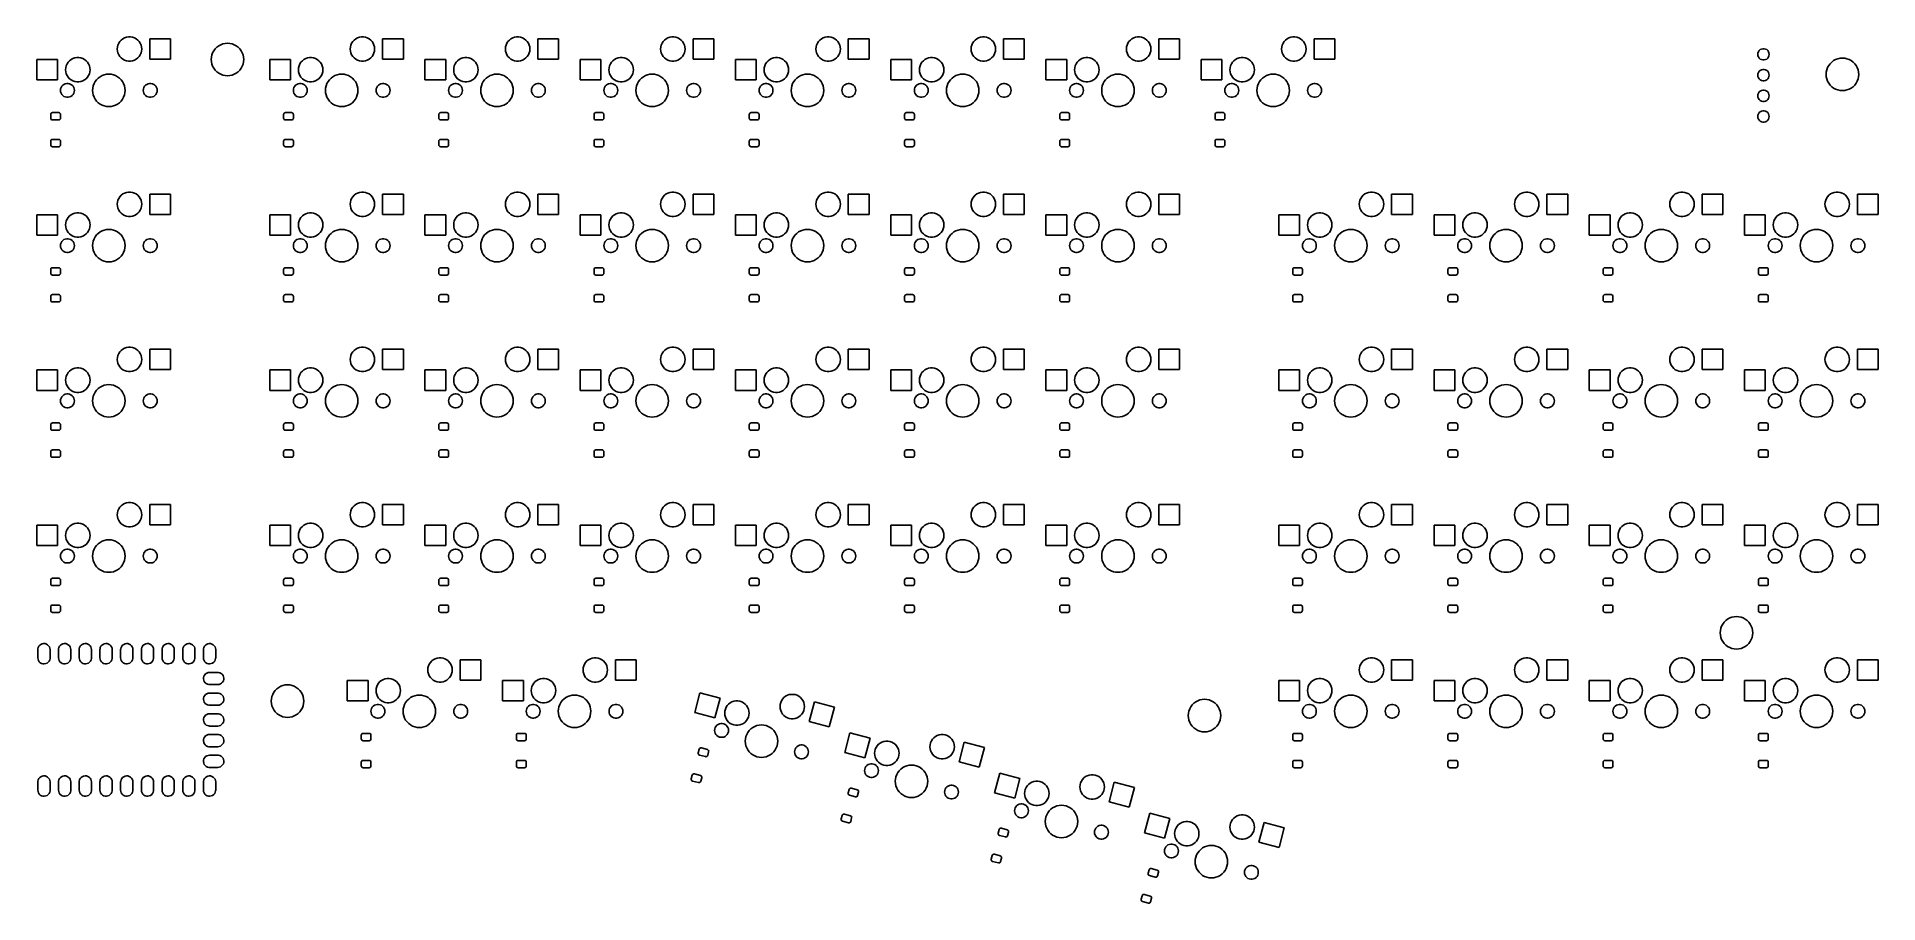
# Model space of a CAD drawing. Extents: x 30 to 256, y -134 to -28.
import ezdxf

# ---------------------------------------------------------------- set-up
doc = ezdxf.new("R2010")
doc.units = 0
doc.layers.add('BLACK', color=7, linetype='CONTINUOUS')

msp = doc.modelspace()

# ---------------------------------------------------------------- linework, layer by layer
at = {"layer": 'BLACK', "linetype": 'CONTINUOUS'}
for p, q in [((40.3275, -29.445), (40.348, -29.1981)), ((40.348, -29.1981), (40.4088, -28.958)), ((40.4088, -28.958), (40.5083, -28.7311)), ((40.5083, -28.7311), (40.6438, -28.5237)), ((40.6438, -28.5237), (40.8116, -28.3414)), ((40.8116, -28.3414), (41.0071, -28.1892)), ((41.0071, -28.1892), (41.225, -28.0713)), ((41.225, -28.0713), (41.4593, -27.9909)), ((41.4593, -27.9909), (41.7036, -27.9501)), ((41.7036, -27.9501), (41.9514, -27.9501)), ((41.9514, -27.9501), (42.1957, -27.9909)), ((42.1957, -27.9909), (42.43, -28.0713)), ((42.43, -28.0713), (42.6479, -28.1892)), ((42.6479, -28.1892), (42.8434, -28.3414)), ((42.8434, -28.3414), (43.0112, -28.5237)), ((43.0112, -28.5237), (43.1467, -28.7311)), ((43.1467, -28.7311), (43.2462, -28.958)), ((43.2462, -28.958), (43.307, -29.1981)), ((43.307, -29.1981), (43.3275, -29.445)), ((44.3025, -30.695), (44.3025, -28.195)), ((44.3025, -28.195), (46.8525, -28.195)), ((46.8525, -28.195), (46.8525, -30.695)), ((52.3365, -29.4243), (52.5383, -29.2225)), ((52.5383, -29.2225), (52.7667, -29.0515)), ((52.7667, -29.0515), (53.0172, -28.9147)), ((53.0172, -28.9147), (53.2845, -28.815)), ((53.2845, -28.815), (53.5634, -28.7544)), ((53.5634, -28.7544), (53.848, -28.734)), ((53.848, -28.734), (54.1326, -28.7544)), ((54.1326, -28.7544), (54.4115, -28.815)), ((54.4115, -28.815), (54.6788, -28.9147)), ((54.6788, -28.9147), (54.9293, -29.0515)), ((54.9293, -29.0515), (55.1577, -29.2225)), ((55.1577, -29.2225), (55.3595, -29.4243)), ((68.9025, -29.445), (68.923, -29.1981)), ((68.923, -29.1981), (68.9838, -28.958)), ((68.9838, -28.958), (69.0833, -28.7311)), ((69.0833, -28.7311), (69.2188, -28.5237)), ((69.2188, -28.5237), (69.3866, -28.3414)), ((69.3866, -28.3414), (69.5821, -28.1892)), ((69.5821, -28.1892), (69.8, -28.0713)), ((69.8, -28.0713), (70.0343, -27.9909)), ((70.0343, -27.9909), (70.2786, -27.9501)), ((70.2786, -27.9501), (70.5264, -27.9501)), ((70.5264, -27.9501), (70.7707, -27.9909)), ((70.7707, -27.9909), (71.005, -28.0713)), ((71.005, -28.0713), (71.2229, -28.1892)), ((71.2229, -28.1892), (71.4184, -28.3414)), ((71.4184, -28.3414), (71.5862, -28.5237)), ((71.5862, -28.5237), (71.7217, -28.7311)), ((71.7217, -28.7311), (71.8212, -28.958)), ((71.8212, -28.958), (71.882, -29.1981)), ((71.882, -29.1981), (71.9025, -29.445)), ((72.8775, -30.695), (72.8775, -28.195)), ((72.8775, -28.195), (75.4275, -28.195)), ((75.4275, -28.195), (75.4275, -30.695)), ((87.9525, -29.445), (87.973, -29.1981)), ((87.973, -29.1981), (88.0338, -28.958)), ((88.0338, -28.958), (88.1333, -28.7311)), ((88.1333, -28.7311), (88.2688, -28.5237)), ((88.2688, -28.5237), (88.4366, -28.3414)), ((88.4366, -28.3414), (88.6321, -28.1892)), ((88.6321, -28.1892), (88.85, -28.0713)), ((88.85, -28.0713), (89.0843, -27.9909)), ((89.0843, -27.9909), (89.3286, -27.9501)), ((89.3286, -27.9501), (89.5764, -27.9501)), ((89.5764, -27.9501), (89.8207, -27.9909)), ((89.8207, -27.9909), (90.055, -28.0713)), ((90.055, -28.0713), (90.2729, -28.1892)), ((90.2729, -28.1892), (90.4684, -28.3414)), ((90.4684, -28.3414), (90.6362, -28.5237)), ((90.6362, -28.5237), (90.7717, -28.7311)), ((90.7717, -28.7311), (90.8712, -28.958)), ((90.8712, -28.958), (90.932, -29.1981)), ((90.932, -29.1981), (90.9525, -29.445)), ((91.9275, -30.695), (91.9275, -28.195)), ((91.9275, -28.195), (94.4775, -28.195)), ((94.4775, -28.195), (94.4775, -30.695)), ((107.002, -29.445), (107.023, -29.1981)), ((107.023, -29.1981), (107.084, -28.958)), ((107.084, -28.958), (107.183, -28.7311)), ((107.183, -28.7311), (107.319, -28.5237)), ((107.319, -28.5237), (107.487, -28.3414)), ((107.487, -28.3414), (107.682, -28.1892)), ((107.682, -28.1892), (107.9, -28.0713)), ((107.9, -28.0713), (108.134, -27.9909)), ((108.134, -27.9909), (108.379, -27.9501)), ((108.379, -27.9501), (108.626, -27.9501)), ((108.626, -27.9501), (108.871, -27.9909)), ((108.871, -27.9909), (109.105, -28.0713)), ((109.105, -28.0713), (109.323, -28.1892)), ((109.323, -28.1892), (109.518, -28.3414)), ((109.518, -28.3414), (109.686, -28.5237)), ((109.686, -28.5237), (109.822, -28.7311)), ((109.822, -28.7311), (109.921, -28.958)), ((109.921, -28.958), (109.982, -29.1981)), ((109.982, -29.1981), (110.002, -29.445)), ((110.977, -30.695), (110.977, -28.195)), ((110.977, -28.195), (113.527, -28.195)), ((113.527, -28.195), (113.527, -30.695)), ((126.052, -29.445), (126.073, -29.1981)), ((126.073, -29.1981), (126.134, -28.958)), ((126.134, -28.958), (126.233, -28.7311)), ((126.233, -28.7311), (126.369, -28.5237)), ((126.369, -28.5237), (126.537, -28.3414)), ((126.537, -28.3414), (126.732, -28.1892)), ((126.732, -28.1892), (126.95, -28.0713)), ((126.95, -28.0713), (127.184, -27.9909)), ((127.184, -27.9909), (127.429, -27.9501)), ((127.429, -27.9501), (127.676, -27.9501)), ((127.676, -27.9501), (127.921, -27.9909)), ((127.921, -27.9909), (128.155, -28.0713)), ((128.155, -28.0713), (128.373, -28.1892)), ((128.373, -28.1892), (128.568, -28.3414)), ((128.568, -28.3414), (128.736, -28.5237)), ((128.736, -28.5237), (128.872, -28.7311)), ((128.872, -28.7311), (128.971, -28.958)), ((128.971, -28.958), (129.032, -29.1981)), ((129.032, -29.1981), (129.052, -29.445)), ((130.028, -30.695), (130.028, -28.195)), ((130.028, -28.195), (132.577, -28.195)), ((132.577, -28.195), (132.577, -30.695)), ((145.102, -29.445), (145.123, -29.1981)), ((145.123, -29.1981), (145.184, -28.958)), ((145.184, -28.958), (145.283, -28.7311)), ((145.283, -28.7311), (145.419, -28.5237)), ((145.419, -28.5237), (145.587, -28.3414)), ((145.587, -28.3414), (145.782, -28.1892)), ((145.782, -28.1892), (146, -28.0713)), ((146, -28.0713), (146.234, -27.9909)), ((146.234, -27.9909), (146.479, -27.9501)), ((146.479, -27.9501), (146.726, -27.9501)), ((146.726, -27.9501), (146.971, -27.9909)), ((146.971, -27.9909), (147.205, -28.0713)), ((147.205, -28.0713), (147.423, -28.1892)), ((147.423, -28.1892), (147.618, -28.3414)), ((147.618, -28.3414), (147.786, -28.5237)), ((147.786, -28.5237), (147.922, -28.7311)), ((147.922, -28.7311), (148.021, -28.958)), ((148.021, -28.958), (148.082, -29.1981)), ((148.082, -29.1981), (148.102, -29.445)), ((149.077, -30.695), (149.077, -28.195)), ((149.077, -28.195), (151.627, -28.195)), ((151.627, -28.195), (151.627, -30.695)), ((164.153, -29.445), (164.173, -29.1981)), ((164.173, -29.1981), (164.234, -28.958)), ((164.234, -28.958), (164.333, -28.7311)), ((164.333, -28.7311), (164.469, -28.5237)), ((164.469, -28.5237), (164.637, -28.3414)), ((164.637, -28.3414), (164.832, -28.1892)), ((164.832, -28.1892), (165.05, -28.0713)), ((165.05, -28.0713), (165.284, -27.9909)), ((165.284, -27.9909), (165.529, -27.9501)), ((165.529, -27.9501), (165.776, -27.9501)), ((165.776, -27.9501), (166.021, -27.9909)), ((166.021, -27.9909), (166.255, -28.0713)), ((166.255, -28.0713), (166.473, -28.1892)), ((166.473, -28.1892), (166.668, -28.3414)), ((166.668, -28.3414), (166.836, -28.5237)), ((166.836, -28.5237), (166.972, -28.7311)), ((166.972, -28.7311), (167.071, -28.958)), ((167.071, -28.958), (167.132, -29.1981)), ((167.132, -29.1981), (167.153, -29.445)), ((168.127, -30.695), (168.127, -28.195)), ((168.127, -28.195), (170.677, -28.195)), ((170.677, -28.195), (170.677, -30.695)), ((183.202, -29.445), (183.223, -29.1981)), ((183.223, -29.1981), (183.284, -28.958)), ((183.284, -28.958), (183.383, -28.7311)), ((183.383, -28.7311), (183.519, -28.5237)), ((183.519, -28.5237), (183.687, -28.3414)), ((183.687, -28.3414), (183.882, -28.1892)), ((183.882, -28.1892), (184.1, -28.0713)), ((184.1, -28.0713), (184.334, -27.9909)), ((184.334, -27.9909), (184.579, -27.9501)), ((184.579, -27.9501), (184.826, -27.9501)), ((184.826, -27.9501), (185.071, -27.9909)), ((185.071, -27.9909), (185.305, -28.0713)), ((185.305, -28.0713), (185.523, -28.1892)), ((185.523, -28.1892), (185.718, -28.3414)), ((185.718, -28.3414), (185.886, -28.5237)), ((185.886, -28.5237), (186.022, -28.7311)), ((186.022, -28.7311), (186.121, -28.958)), ((186.121, -28.958), (186.182, -29.1981)), ((186.182, -29.1981), (186.202, -29.445)), ((187.177, -30.695), (187.177, -28.195)), ((187.177, -28.195), (189.727, -28.195)), ((189.727, -28.195), (189.727, -30.695)), ((30.4525, -33.235), (30.4525, -30.735)), ((30.4525, -30.735), (33.0025, -30.735)), ((33.0025, -30.735), (33.0025, -33.235)), ((33.998, -31.7381), (34.0588, -31.498)), ((34.0588, -31.498), (34.1583, -31.2711)), ((34.1583, -31.2711), (34.2938, -31.0637)), ((34.2938, -31.0637), (34.4616, -30.8814)), ((34.4616, -30.8814), (34.6571, -30.7292)), ((34.6571, -30.7292), (34.875, -30.6113)), ((34.875, -30.6113), (35.1093, -30.5309)), ((35.1093, -30.5309), (35.3536, -30.4901)), ((35.3536, -30.4901), (35.6014, -30.4901)), ((35.6014, -30.4901), (35.8457, -30.5309)), ((35.8457, -30.5309), (36.08, -30.6113)), ((36.08, -30.6113), (36.2979, -30.7292)), ((36.2979, -30.7292), (36.4934, -30.8814)), ((36.4934, -30.8814), (36.6612, -31.0637)), ((36.6612, -31.0637), (36.7967, -31.2711)), ((36.7967, -31.2711), (36.8962, -31.498)), ((36.8962, -31.498), (36.957, -31.7381)), ((40.348, -29.6919), (40.3275, -29.445)), ((40.4088, -29.932), (40.348, -29.6919)), ((40.5083, -30.1589), (40.4088, -29.932)), ((40.6438, -30.3663), (40.5083, -30.1589)), ((40.8116, -30.5486), (40.6438, -30.3663)), ((41.0071, -30.7007), (40.8116, -30.5486)), ((41.225, -30.8187), (41.0071, -30.7007)), ((41.4593, -30.8991), (41.225, -30.8187)), ((41.7036, -30.9399), (41.4593, -30.8991)), ((41.9514, -30.9399), (41.7036, -30.9399)), ((42.1957, -30.8991), (41.9514, -30.9399)), ((42.43, -30.8187), (42.1957, -30.8991)), ((42.6479, -30.7007), (42.43, -30.8187)), ((42.8434, -30.5486), (42.6479, -30.7007)), ((43.0112, -30.3663), (42.8434, -30.5486)), ((43.1467, -30.1589), (43.0112, -30.3663)), ((43.2462, -29.932), (43.1467, -30.1589)), ((43.307, -29.6919), (43.2462, -29.932)), ((43.3275, -29.445), (43.307, -29.6919)), ((46.8525, -30.695), (44.3025, -30.695)), ((51.848, -30.734), (51.8684, -30.4494)), ((51.8684, -31.0186), (51.848, -30.734)), ((51.8684, -30.4494), (51.929, -30.1705)), ((51.929, -31.2975), (51.8684, -31.0186)), ((51.929, -30.1705), (52.0287, -29.9032)), ((52.0287, -31.5648), (51.929, -31.2975)), ((52.0287, -29.9032), (52.1655, -29.6527)), ((52.1655, -31.8153), (52.0287, -31.5648)), ((52.1655, -29.6527), (52.3365, -29.4243)), ((55.3595, -29.4243), (55.5305, -29.6527)), ((55.5305, -29.6527), (55.6673, -29.9032)), ((55.6673, -31.5648), (55.5305, -31.8153)), ((55.6673, -29.9032), (55.767, -30.1705)), ((55.767, -31.2975), (55.6673, -31.5648)), ((55.767, -30.1705), (55.8276, -30.4494)), ((55.8276, -31.0186), (55.767, -31.2975)), ((55.8276, -30.4494), (55.848, -30.734)), ((55.848, -30.734), (55.8276, -31.0186)), ((59.0275, -33.235), (59.0275, -30.735)), ((59.0275, -30.735), (61.5775, -30.735)), ((61.5775, -30.735), (61.5775, -33.235)), ((62.573, -31.7381), (62.6338, -31.498)), ((62.6338, -31.498), (62.7333, -31.2711)), ((62.7333, -31.2711), (62.8688, -31.0637)), ((62.8688, -31.0637), (63.0366, -30.8814)), ((63.0366, -30.8814), (63.2321, -30.7292)), ((63.2321, -30.7292), (63.45, -30.6113)), ((63.45, -30.6113), (63.6843, -30.5309)), ((63.6843, -30.5309), (63.9286, -30.4901)), ((63.9286, -30.4901), (64.1764, -30.4901)), ((64.1764, -30.4901), (64.4207, -30.5309)), ((64.4207, -30.5309), (64.655, -30.6113)), ((64.655, -30.6113), (64.8729, -30.7292)), ((64.8729, -30.7292), (65.0684, -30.8814)), ((65.0684, -30.8814), (65.2362, -31.0637)), ((65.2362, -31.0637), (65.3717, -31.2711)), ((65.3717, -31.2711), (65.4712, -31.498)), ((65.4712, -31.498), (65.532, -31.7381)), ((68.923, -29.6919), (68.9025, -29.445)), ((68.9838, -29.932), (68.923, -29.6919)), ((69.0833, -30.1589), (68.9838, -29.932)), ((69.2188, -30.3663), (69.0833, -30.1589)), ((69.3866, -30.5486), (69.2188, -30.3663)), ((69.5821, -30.7007), (69.3866, -30.5486)), ((69.8, -30.8187), (69.5821, -30.7007)), ((70.0343, -30.8991), (69.8, -30.8187)), ((70.2786, -30.9399), (70.0343, -30.8991)), ((70.5264, -30.9399), (70.2786, -30.9399)), ((70.7707, -30.8991), (70.5264, -30.9399)), ((71.005, -30.8187), (70.7707, -30.8991)), ((71.2229, -30.7007), (71.005, -30.8187)), ((71.4184, -30.5486), (71.2229, -30.7007)), ((71.5862, -30.3663), (71.4184, -30.5486)), ((71.7217, -30.1589), (71.5862, -30.3663)), ((71.8212, -29.932), (71.7217, -30.1589)), ((71.882, -29.6919), (71.8212, -29.932)), ((71.9025, -29.445), (71.882, -29.6919)), ((75.4275, -30.695), (72.8775, -30.695)), ((78.0775, -33.235), (78.0775, -30.735)), ((78.0775, -30.735), (80.6275, -30.735)), ((80.6275, -30.735), (80.6275, -33.235)), ((81.623, -31.7381), (81.6838, -31.498)), ((81.6838, -31.498), (81.7833, -31.2711)), ((81.7833, -31.2711), (81.9188, -31.0637)), ((81.9188, -31.0637), (82.0866, -30.8814)), ((82.0866, -30.8814), (82.2821, -30.7292)), ((82.2821, -30.7292), (82.5, -30.6113)), ((82.5, -30.6113), (82.7343, -30.5309)), ((82.7343, -30.5309), (82.9786, -30.4901)), ((82.9786, -30.4901), (83.2264, -30.4901)), ((83.2264, -30.4901), (83.4707, -30.5309)), ((83.4707, -30.5309), (83.705, -30.6113)), ((83.705, -30.6113), (83.9229, -30.7292)), ((83.9229, -30.7292), (84.1184, -30.8814)), ((84.1184, -30.8814), (84.2862, -31.0637)), ((84.2862, -31.0637), (84.4217, -31.2711)), ((84.4217, -31.2711), (84.5212, -31.498)), ((84.5212, -31.498), (84.582, -31.7381)), ((87.973, -29.6919), (87.9525, -29.445)), ((88.0338, -29.932), (87.973, -29.6919)), ((88.1333, -30.1589), (88.0338, -29.932)), ((88.2688, -30.3663), (88.1333, -30.1589)), ((88.4366, -30.5486), (88.2688, -30.3663)), ((88.6321, -30.7007), (88.4366, -30.5486)), ((88.85, -30.8187), (88.6321, -30.7007)), ((89.0843, -30.8991), (88.85, -30.8187)), ((89.3286, -30.9399), (89.0843, -30.8991)), ((89.5764, -30.9399), (89.3286, -30.9399)), ((89.8207, -30.8991), (89.5764, -30.9399)), ((90.055, -30.8187), (89.8207, -30.8991)), ((90.2729, -30.7007), (90.055, -30.8187)), ((90.4684, -30.5486), (90.2729, -30.7007)), ((90.6362, -30.3663), (90.4684, -30.5486)), ((90.7717, -30.1589), (90.6362, -30.3663)), ((90.8712, -29.932), (90.7717, -30.1589)), ((90.932, -29.6919), (90.8712, -29.932)), ((90.9525, -29.445), (90.932, -29.6919)), ((94.4775, -30.695), (91.9275, -30.695)), ((97.1275, -33.235), (97.1275, -30.735)), ((97.1275, -30.735), (99.6775, -30.735)), ((99.6775, -30.735), (99.6775, -33.235)), ((100.673, -31.7381), (100.734, -31.498)), ((100.734, -31.498), (100.833, -31.2711)), ((100.833, -31.2711), (100.969, -31.0637)), ((100.969, -31.0637), (101.137, -30.8814)), ((101.137, -30.8814), (101.332, -30.7292)), ((101.332, -30.7292), (101.55, -30.6113)), ((101.55, -30.6113), (101.784, -30.5309)), ((101.784, -30.5309), (102.029, -30.4901)), ((102.029, -30.4901), (102.276, -30.4901)), ((102.276, -30.4901), (102.521, -30.5309)), ((102.521, -30.5309), (102.755, -30.6113)), ((102.755, -30.6113), (102.973, -30.7292)), ((102.973, -30.7292), (103.168, -30.8814)), ((103.168, -30.8814), (103.336, -31.0637)), ((103.336, -31.0637), (103.472, -31.2711)), ((103.472, -31.2711), (103.571, -31.498)), ((103.571, -31.498), (103.632, -31.7381)), ((107.023, -29.6919), (107.002, -29.445)), ((107.084, -29.932), (107.023, -29.6919)), ((107.183, -30.1589), (107.084, -29.932)), ((107.319, -30.3663), (107.183, -30.1589)), ((107.487, -30.5486), (107.319, -30.3663)), ((107.682, -30.7007), (107.487, -30.5486)), ((107.9, -30.8187), (107.682, -30.7007)), ((108.134, -30.8991), (107.9, -30.8187)), ((108.379, -30.9399), (108.134, -30.8991)), ((108.626, -30.9399), (108.379, -30.9399)), ((108.871, -30.8991), (108.626, -30.9399)), ((109.105, -30.8187), (108.871, -30.8991)), ((109.323, -30.7007), (109.105, -30.8187)), ((109.518, -30.5486), (109.323, -30.7007)), ((109.686, -30.3663), (109.518, -30.5486)), ((109.822, -30.1589), (109.686, -30.3663)), ((109.921, -29.932), (109.822, -30.1589)), ((109.982, -29.6919), (109.921, -29.932)), ((110.002, -29.445), (109.982, -29.6919)), ((113.527, -30.695), (110.977, -30.695)), ((116.177, -33.235), (116.177, -30.735)), ((116.177, -30.735), (118.727, -30.735)), ((118.727, -30.735), (118.727, -33.235)), ((119.723, -31.7381), (119.784, -31.498)), ((119.784, -31.498), (119.883, -31.2711)), ((119.883, -31.2711), (120.019, -31.0637)), ((120.019, -31.0637), (120.187, -30.8814)), ((120.187, -30.8814), (120.382, -30.7292)), ((120.382, -30.7292), (120.6, -30.6113)), ((120.6, -30.6113), (120.834, -30.5309)), ((120.834, -30.5309), (121.079, -30.4901)), ((121.079, -30.4901), (121.326, -30.4901)), ((121.326, -30.4901), (121.571, -30.5309)), ((121.571, -30.5309), (121.805, -30.6113)), ((121.805, -30.6113), (122.023, -30.7292)), ((122.023, -30.7292), (122.218, -30.8814)), ((122.218, -30.8814), (122.386, -31.0637)), ((122.386, -31.0637), (122.522, -31.2711)), ((122.522, -31.2711), (122.621, -31.498)), ((122.621, -31.498), (122.682, -31.7381)), ((126.073, -29.6919), (126.052, -29.445)), ((126.134, -29.932), (126.073, -29.6919)), ((126.233, -30.1589), (126.134, -29.932)), ((126.369, -30.3663), (126.233, -30.1589)), ((126.537, -30.5486), (126.369, -30.3663)), ((126.732, -30.7007), (126.537, -30.5486)), ((126.95, -30.8187), (126.732, -30.7007)), ((127.184, -30.8991), (126.95, -30.8187)), ((127.429, -30.9399), (127.184, -30.8991)), ((127.676, -30.9399), (127.429, -30.9399)), ((127.921, -30.8991), (127.676, -30.9399)), ((128.155, -30.8187), (127.921, -30.8991)), ((128.373, -30.7007), (128.155, -30.8187)), ((128.568, -30.5486), (128.373, -30.7007)), ((128.736, -30.3663), (128.568, -30.5486)), ((128.872, -30.1589), (128.736, -30.3663)), ((128.971, -29.932), (128.872, -30.1589)), ((129.032, -29.6919), (128.971, -29.932)), ((129.052, -29.445), (129.032, -29.6919)), ((132.577, -30.695), (130.028, -30.695)), ((135.227, -33.235), (135.227, -30.735)), ((135.227, -30.735), (137.778, -30.735)), ((137.778, -30.735), (137.778, -33.235)), ((138.773, -31.7381), (138.834, -31.498)), ((138.834, -31.498), (138.933, -31.2711)), ((138.933, -31.2711), (139.069, -31.0637)), ((139.069, -31.0637), (139.237, -30.8814)), ((139.237, -30.8814), (139.432, -30.7292)), ((139.432, -30.7292), (139.65, -30.6113)), ((139.65, -30.6113), (139.884, -30.5309)), ((139.884, -30.5309), (140.129, -30.4901)), ((140.129, -30.4901), (140.376, -30.4901)), ((140.376, -30.4901), (140.621, -30.5309)), ((140.621, -30.5309), (140.855, -30.6113)), ((140.855, -30.6113), (141.073, -30.7292)), ((141.073, -30.7292), (141.268, -30.8814)), ((141.268, -30.8814), (141.436, -31.0637)), ((141.436, -31.0637), (141.572, -31.2711)), ((141.572, -31.2711), (141.671, -31.498)), ((141.671, -31.498), (141.732, -31.7381)), ((145.123, -29.6919), (145.102, -29.445)), ((145.184, -29.932), (145.123, -29.6919)), ((145.283, -30.1589), (145.184, -29.932)), ((145.419, -30.3663), (145.283, -30.1589)), ((145.587, -30.5486), (145.419, -30.3663)), ((145.782, -30.7007), (145.587, -30.5486)), ((146, -30.8187), (145.782, -30.7007)), ((146.234, -30.8991), (146, -30.8187)), ((146.479, -30.9399), (146.234, -30.8991)), ((146.726, -30.9399), (146.479, -30.9399)), ((146.971, -30.8991), (146.726, -30.9399)), ((147.205, -30.8187), (146.971, -30.8991)), ((147.423, -30.7007), (147.205, -30.8187)), ((147.618, -30.5486), (147.423, -30.7007)), ((147.786, -30.3663), (147.618, -30.5486)), ((147.922, -30.1589), (147.786, -30.3663)), ((148.021, -29.932), (147.922, -30.1589)), ((148.082, -29.6919), (148.021, -29.932)), ((148.102, -29.445), (148.082, -29.6919)), ((151.627, -30.695), (149.077, -30.695)), ((154.278, -33.235), (154.278, -30.735)), ((154.278, -30.735), (156.827, -30.735)), ((156.827, -30.735), (156.827, -33.235)), ((157.823, -31.7381), (157.884, -31.498)), ((157.884, -31.498), (157.983, -31.2711)), ((157.983, -31.2711), (158.119, -31.0637)), ((158.119, -31.0637), (158.287, -30.8814)), ((158.287, -30.8814), (158.482, -30.7292)), ((158.482, -30.7292), (158.7, -30.6113)), ((158.7, -30.6113), (158.934, -30.5309)), ((158.934, -30.5309), (159.179, -30.4901)), ((159.179, -30.4901), (159.426, -30.4901)), ((159.426, -30.4901), (159.671, -30.5309)), ((159.671, -30.5309), (159.905, -30.6113)), ((159.905, -30.6113), (160.123, -30.7292)), ((160.123, -30.7292), (160.318, -30.8814)), ((160.318, -30.8814), (160.486, -31.0637)), ((160.486, -31.0637), (160.622, -31.2711)), ((160.622, -31.2711), (160.721, -31.498)), ((160.721, -31.498), (160.782, -31.7381)), ((164.173, -29.6919), (164.153, -29.445)), ((164.234, -29.932), (164.173, -29.6919)), ((164.333, -30.1589), (164.234, -29.932)), ((164.469, -30.3663), (164.333, -30.1589)), ((164.637, -30.5486), (164.469, -30.3663)), ((164.832, -30.7007), (164.637, -30.5486)), ((165.05, -30.8187), (164.832, -30.7007)), ((165.284, -30.8991), (165.05, -30.8187)), ((165.529, -30.9399), (165.284, -30.8991)), ((165.776, -30.9399), (165.529, -30.9399)), ((166.021, -30.8991), (165.776, -30.9399)), ((166.255, -30.8187), (166.021, -30.8991)), ((166.473, -30.7007), (166.255, -30.8187)), ((166.668, -30.5486), (166.473, -30.7007)), ((166.836, -30.3663), (166.668, -30.5486)), ((166.972, -30.1589), (166.836, -30.3663)), ((167.071, -29.932), (166.972, -30.1589)), ((167.132, -29.6919), (167.071, -29.932)), ((167.153, -29.445), (167.132, -29.6919)), ((170.677, -30.695), (168.127, -30.695)), ((173.327, -33.235), (173.327, -30.735)), ((173.327, -30.735), (175.877, -30.735)), ((175.877, -30.735), (175.877, -33.235)), ((176.873, -31.7381), (176.934, -31.498)), ((176.934, -31.498), (177.033, -31.2711)), ((177.033, -31.2711), (177.169, -31.0637)), ((177.169, -31.0637), (177.337, -30.8814)), ((177.337, -30.8814), (177.532, -30.7292)), ((177.532, -30.7292), (177.75, -30.6113)), ((177.75, -30.6113), (177.984, -30.5309)), ((177.984, -30.5309), (178.229, -30.4901)), ((178.229, -30.4901), (178.476, -30.4901)), ((178.476, -30.4901), (178.721, -30.5309)), ((178.721, -30.5309), (178.955, -30.6113)), ((178.955, -30.6113), (179.173, -30.7292)), ((179.173, -30.7292), (179.368, -30.8814)), ((179.368, -30.8814), (179.536, -31.0637)), ((179.536, -31.0637), (179.672, -31.2711)), ((179.672, -31.2711), (179.771, -31.498)), ((179.771, -31.498), (179.832, -31.7381)), ((183.223, -29.6919), (183.202, -29.445)), ((183.284, -29.932), (183.223, -29.6919)), ((183.383, -30.1589), (183.284, -29.932)), ((183.519, -30.3663), (183.383, -30.1589)), ((183.687, -30.5486), (183.519, -30.3663)), ((183.882, -30.7007), (183.687, -30.5486)), ((184.1, -30.8187), (183.882, -30.7007)), ((184.334, -30.8991), (184.1, -30.8187)), ((184.579, -30.9399), (184.334, -30.8991)), ((184.826, -30.9399), (184.579, -30.9399)), ((185.071, -30.8991), (184.826, -30.9399)), ((185.305, -30.8187), (185.071, -30.8991)), ((185.523, -30.7007), (185.305, -30.8187)), ((185.718, -30.5486), (185.523, -30.7007)), ((185.886, -30.3663), (185.718, -30.5486)), ((186.022, -30.1589), (185.886, -30.3663)), ((186.121, -29.932), (186.022, -30.1589)), ((186.182, -29.6919), (186.121, -29.932)), ((186.202, -29.445), (186.182, -29.6919)), ((189.727, -30.695), (187.177, -30.695)), ((241.626, -30.1), (241.647, -29.9328)), ((241.647, -30.2672), (241.626, -30.1)), ((241.647, -29.9328), (241.707, -29.7754)), ((241.707, -30.4246), (241.647, -30.2672)), ((241.707, -29.7754), (241.802, -29.6368)), ((241.802, -30.5632), (241.707, -30.4246)), ((241.802, -29.6368), (241.928, -29.5251)), ((241.928, -30.6749), (241.802, -30.5632)), ((241.928, -29.5251), (242.077, -29.4469)), ((242.077, -30.7531), (241.928, -30.6749)), ((242.077, -29.4469), (242.241, -29.4066)), ((242.241, -30.7934), (242.077, -30.7531)), ((242.241, -29.4066), (242.409, -29.4066)), ((242.409, -30.7934), (242.241, -30.7934)), ((242.409, -29.4066), (242.573, -29.4469)), ((242.573, -30.7531), (242.409, -30.7934)), ((242.573, -29.4469), (242.722, -29.5251)), ((242.722, -30.6749), (242.573, -30.7531)), ((242.722, -29.5251), (242.848, -29.6368)), ((242.848, -30.5632), (242.722, -30.6749)), ((242.848, -29.6368), (242.943, -29.7754)), ((242.943, -30.4246), (242.848, -30.5632)), ((242.943, -29.7754), (243.003, -29.9328)), ((243.003, -30.2672), (242.943, -30.4246)), ((243.003, -29.9328), (243.023, -30.1)), ((243.023, -30.1), (243.003, -30.2672)), ((250.193, -31.7252), (250.329, -31.4747)), ((250.329, -31.4747), (250.501, -31.2463)), ((250.501, -31.2463), (250.702, -31.0445)), ((250.702, -31.0445), (250.931, -30.8735)), ((250.931, -30.8735), (251.181, -30.7367)), ((251.181, -30.7367), (251.449, -30.637)), ((251.449, -30.637), (251.727, -30.5764)), ((251.727, -30.5764), (252.012, -30.556)), ((252.012, -30.556), (252.297, -30.5764)), ((252.297, -30.5764), (252.575, -30.637)), ((252.575, -30.637), (252.843, -30.7367)), ((252.843, -30.7367), (253.093, -30.8735)), ((253.093, -30.8735), (253.322, -31.0445)), ((253.322, -31.0445), (253.523, -31.2463)), ((253.523, -31.2463), (253.695, -31.4747)), ((253.695, -31.4747), (253.831, -31.7252)), ((33.0025, -33.235), (30.4525, -33.235)), ((33.6381, -33.8927), (33.782, -33.7881)), ((33.782, -33.7881), (33.9446, -33.7157)), ((33.9446, -33.7157), (34.1186, -33.6788)), ((33.9775, -31.985), (33.998, -31.7381)), ((33.998, -32.2319), (33.9775, -31.985)), ((34.0588, -32.472), (33.998, -32.2319)), ((34.1583, -32.6989), (34.0588, -32.472)), ((34.1186, -33.6788), (34.2964, -33.6788)), ((34.2938, -32.9063), (34.1583, -32.6989)), ((34.4616, -33.0886), (34.2938, -32.9063)), ((34.2964, -33.6788), (34.4704, -33.7157)), ((34.6571, -33.2407), (34.4616, -33.0886)), ((34.4704, -33.7157), (34.633, -33.7881)), ((34.633, -33.7881), (34.7769, -33.8927)), ((34.875, -33.3587), (34.6571, -33.2407)), ((35.1093, -33.4391), (34.875, -33.3587)), ((35.3536, -33.4799), (35.1093, -33.4391)), ((35.6014, -33.4799), (35.3536, -33.4799)), ((35.8457, -33.4391), (35.6014, -33.4799)), ((36.08, -33.3587), (35.8457, -33.4391)), ((36.2979, -33.2407), (36.08, -33.3587)), ((36.4934, -33.0886), (36.2979, -33.2407)), ((36.6612, -32.9063), (36.4934, -33.0886)), ((36.7967, -32.6989), (36.6612, -32.9063)), ((36.8962, -32.472), (36.7967, -32.6989)), ((36.957, -32.2319), (36.8962, -32.472)), ((36.957, -31.7381), (36.9775, -31.985)), ((36.9775, -31.985), (36.957, -32.2319)), ((37.3744, -33.9633), (37.4738, -33.6967)), ((37.4738, -33.6967), (37.6101, -33.447)), ((37.6101, -33.447), (37.7806, -33.2193)), ((37.7806, -33.2193), (37.9818, -33.0181)), ((37.9818, -33.0181), (38.2095, -32.8476)), ((38.2095, -32.8476), (38.4592, -32.7113)), ((38.4592, -32.7113), (38.7258, -32.6119)), ((38.7258, -32.6119), (39.0037, -32.5514)), ((39.0037, -32.5514), (39.2875, -32.5311)), ((39.2875, -32.5311), (39.5713, -32.5514)), ((39.5713, -32.5514), (39.8492, -32.6119)), ((39.8492, -32.6119), (40.1158, -32.7113)), ((40.1158, -32.7113), (40.3655, -32.8476)), ((40.3655, -32.8476), (40.5932, -33.0181)), ((40.5932, -33.0181), (40.7944, -33.2193)), ((40.7944, -33.2193), (40.9649, -33.447)), ((40.9649, -33.447), (41.1012, -33.6967)), ((41.1012, -33.6967), (41.2006, -33.9633)), ((43.7981, -33.8927), (43.942, -33.7881)), ((43.942, -33.7881), (44.1046, -33.7157)), ((44.1046, -33.7157), (44.2786, -33.6788)), ((44.2786, -33.6788), (44.4564, -33.6788)), ((44.4564, -33.6788), (44.6304, -33.7157)), ((44.6304, -33.7157), (44.7929, -33.7881)), ((44.7929, -33.7881), (44.9369, -33.8927)), ((52.3365, -32.0437), (52.1655, -31.8153)), ((52.5383, -32.2455), (52.3365, -32.0437)), ((52.7667, -32.4165), (52.5383, -32.2455)), ((53.0172, -32.5533), (52.7667, -32.4165)), ((53.2845, -32.653), (53.0172, -32.5533)), ((53.5634, -32.7136), (53.2845, -32.653)), ((53.848, -32.734), (53.5634, -32.7136)), ((54.1326, -32.7136), (53.848, -32.734)), ((54.4115, -32.653), (54.1326, -32.7136)), ((54.6788, -32.5533), (54.4115, -32.653)), ((54.9293, -32.4165), (54.6788, -32.5533)), ((55.1577, -32.2455), (54.9293, -32.4165)), ((55.3595, -32.0437), (55.1577, -32.2455)), ((55.5305, -31.8153), (55.3595, -32.0437)), ((61.5775, -33.235), (59.0275, -33.235)), ((62.2131, -33.8927), (62.357, -33.7881)), ((62.357, -33.7881), (62.5196, -33.7157)), ((62.5196, -33.7157), (62.6936, -33.6788)), ((62.5525, -31.985), (62.573, -31.7381)), ((62.573, -32.2319), (62.5525, -31.985)), ((62.6338, -32.472), (62.573, -32.2319)), ((62.7333, -32.6989), (62.6338, -32.472)), ((62.6936, -33.6788), (62.8714, -33.6788)), ((62.8688, -32.9063), (62.7333, -32.6989)), ((63.0366, -33.0886), (62.8688, -32.9063)), ((62.8714, -33.6788), (63.0454, -33.7157)), ((63.2321, -33.2407), (63.0366, -33.0886)), ((63.0454, -33.7157), (63.2079, -33.7881)), ((63.2079, -33.7881), (63.3519, -33.8927)), ((63.45, -33.3587), (63.2321, -33.2407)), ((63.6843, -33.4391), (63.45, -33.3587)), ((63.9286, -33.4799), (63.6843, -33.4391)), ((64.1764, -33.4799), (63.9286, -33.4799)), ((64.4207, -33.4391), (64.1764, -33.4799)), ((64.655, -33.3587), (64.4207, -33.4391)), ((64.8729, -33.2407), (64.655, -33.3587)), ((65.0684, -33.0886), (64.8729, -33.2407)), ((65.2362, -32.9063), (65.0684, -33.0886)), ((65.3717, -32.6989), (65.2362, -32.9063)), ((65.4712, -32.472), (65.3717, -32.6989)), ((65.532, -32.2319), (65.4712, -32.472)), ((65.532, -31.7381), (65.5525, -31.985)), ((65.5525, -31.985), (65.532, -32.2319)), ((65.9494, -33.9633), (66.0488, -33.6967)), ((66.0488, -33.6967), (66.1851, -33.447)), ((66.1851, -33.447), (66.3556, -33.2193)), ((66.3556, -33.2193), (66.5568, -33.0181)), ((66.5568, -33.0181), (66.7845, -32.8476)), ((66.7845, -32.8476), (67.0342, -32.7113)), ((67.0342, -32.7113), (67.3008, -32.6119)), ((67.3008, -32.6119), (67.5787, -32.5514)), ((67.5787, -32.5514), (67.8625, -32.5311)), ((67.8625, -32.5311), (68.1463, -32.5514)), ((68.1463, -32.5514), (68.4242, -32.6119)), ((68.4242, -32.6119), (68.6908, -32.7113)), ((68.6908, -32.7113), (68.9405, -32.8476)), ((68.9405, -32.8476), (69.1682, -33.0181)), ((69.1682, -33.0181), (69.3694, -33.2193)), ((69.3694, -33.2193), (69.5399, -33.447)), ((69.5399, -33.447), (69.6762, -33.6967)), ((69.6762, -33.6967), (69.7756, -33.9633)), ((72.3731, -33.8927), (72.517, -33.7881)), ((72.517, -33.7881), (72.6796, -33.7157)), ((72.6796, -33.7157), (72.8536, -33.6788)), ((72.8536, -33.6788), (73.0314, -33.6788)), ((73.0314, -33.6788), (73.2054, -33.7157)), ((73.2054, -33.7157), (73.3679, -33.7881)), ((73.3679, -33.7881), (73.5119, -33.8927)), ((80.6275, -33.235), (78.0775, -33.235)), ((81.2631, -33.8927), (81.407, -33.7881)), ((81.407, -33.7881), (81.5696, -33.7157)), ((81.5696, -33.7157), (81.7436, -33.6788)), ((81.6025, -31.985), (81.623, -31.7381)), ((81.623, -32.2319), (81.6025, -31.985)), ((81.6838, -32.472), (81.623, -32.2319)), ((81.7833, -32.6989), (81.6838, -32.472)), ((81.7436, -33.6788), (81.9214, -33.6788)), ((81.9188, -32.9063), (81.7833, -32.6989)), ((82.0866, -33.0886), (81.9188, -32.9063)), ((81.9214, -33.6788), (82.0954, -33.7157)), ((82.2821, -33.2407), (82.0866, -33.0886)), ((82.0954, -33.7157), (82.2579, -33.7881)), ((82.2579, -33.7881), (82.4019, -33.8927)), ((82.5, -33.3587), (82.2821, -33.2407)), ((82.7343, -33.4391), (82.5, -33.3587)), ((82.9786, -33.4799), (82.7343, -33.4391)), ((83.2264, -33.4799), (82.9786, -33.4799)), ((83.4707, -33.4391), (83.2264, -33.4799)), ((83.705, -33.3587), (83.4707, -33.4391)), ((83.9229, -33.2407), (83.705, -33.3587)), ((84.1184, -33.0886), (83.9229, -33.2407)), ((84.2862, -32.9063), (84.1184, -33.0886)), ((84.4217, -32.6989), (84.2862, -32.9063)), ((84.5212, -32.472), (84.4217, -32.6989)), ((84.582, -32.2319), (84.5212, -32.472)), ((84.582, -31.7381), (84.6025, -31.985)), ((84.6025, -31.985), (84.582, -32.2319)), ((84.9994, -33.9633), (85.0988, -33.6967)), ((85.0988, -33.6967), (85.2351, -33.447)), ((85.2351, -33.447), (85.4056, -33.2193)), ((85.4056, -33.2193), (85.6068, -33.0181)), ((85.6068, -33.0181), (85.8345, -32.8476)), ((85.8345, -32.8476), (86.0842, -32.7113)), ((86.0842, -32.7113), (86.3508, -32.6119)), ((86.3508, -32.6119), (86.6287, -32.5514)), ((86.6287, -32.5514), (86.9125, -32.5311)), ((86.9125, -32.5311), (87.1963, -32.5514)), ((87.1963, -32.5514), (87.4742, -32.6119)), ((87.4742, -32.6119), (87.7408, -32.7113)), ((87.7408, -32.7113), (87.9905, -32.8476)), ((87.9905, -32.8476), (88.2182, -33.0181)), ((88.2182, -33.0181), (88.4194, -33.2193)), ((88.4194, -33.2193), (88.5899, -33.447)), ((88.5899, -33.447), (88.7262, -33.6967)), ((88.7262, -33.6967), (88.8256, -33.9633)), ((91.4231, -33.8927), (91.567, -33.7881)), ((91.567, -33.7881), (91.7296, -33.7157)), ((91.7296, -33.7157), (91.9036, -33.6788)), ((91.9036, -33.6788), (92.0814, -33.6788)), ((92.0814, -33.6788), (92.2554, -33.7157)), ((92.2554, -33.7157), (92.4179, -33.7881)), ((92.4179, -33.7881), (92.5619, -33.8927)), ((99.6775, -33.235), (97.1275, -33.235)), ((100.313, -33.8927), (100.457, -33.7881)), ((100.457, -33.7881), (100.62, -33.7157)), ((100.62, -33.7157), (100.794, -33.6788)), ((100.652, -31.985), (100.673, -31.7381)), ((100.673, -32.2319), (100.652, -31.985)), ((100.734, -32.472), (100.673, -32.2319)), ((100.833, -32.6989), (100.734, -32.472)), ((100.794, -33.6788), (100.971, -33.6788)), ((100.969, -32.9063), (100.833, -32.6989)), ((101.137, -33.0886), (100.969, -32.9063)), ((100.971, -33.6788), (101.145, -33.7157)), ((101.332, -33.2407), (101.137, -33.0886)), ((101.145, -33.7157), (101.308, -33.7881)), ((101.308, -33.7881), (101.452, -33.8927)), ((101.55, -33.3587), (101.332, -33.2407)), ((101.784, -33.4391), (101.55, -33.3587)), ((102.029, -33.4799), (101.784, -33.4391)), ((102.276, -33.4799), (102.029, -33.4799)), ((102.521, -33.4391), (102.276, -33.4799)), ((102.755, -33.3587), (102.521, -33.4391)), ((102.973, -33.2407), (102.755, -33.3587)), ((103.168, -33.0886), (102.973, -33.2407)), ((103.336, -32.9063), (103.168, -33.0886)), ((103.472, -32.6989), (103.336, -32.9063)), ((103.571, -32.472), (103.472, -32.6989)), ((103.632, -32.2319), (103.571, -32.472)), ((103.632, -31.7381), (103.652, -31.985)), ((103.652, -31.985), (103.632, -32.2319)), ((104.049, -33.9633), (104.149, -33.6967)), ((104.149, -33.6967), (104.285, -33.447)), ((104.285, -33.447), (104.456, -33.2193)), ((104.456, -33.2193), (104.657, -33.0181)), ((104.657, -33.0181), (104.885, -32.8476)), ((104.885, -32.8476), (105.134, -32.7113)), ((105.134, -32.7113), (105.401, -32.6119)), ((105.401, -32.6119), (105.679, -32.5514)), ((105.679, -32.5514), (105.962, -32.5311)), ((105.962, -32.5311), (106.246, -32.5514)), ((106.246, -32.5514), (106.524, -32.6119)), ((106.524, -32.6119), (106.791, -32.7113)), ((106.791, -32.7113), (107.04, -32.8476)), ((107.04, -32.8476), (107.268, -33.0181)), ((107.268, -33.0181), (107.469, -33.2193)), ((107.469, -33.2193), (107.64, -33.447)), ((107.64, -33.447), (107.776, -33.6967)), ((107.776, -33.6967), (107.876, -33.9633)), ((110.473, -33.8927), (110.617, -33.7881)), ((110.617, -33.7881), (110.78, -33.7157)), ((110.78, -33.7157), (110.954, -33.6788)), ((110.954, -33.6788), (111.131, -33.6788)), ((111.131, -33.6788), (111.305, -33.7157)), ((111.305, -33.7157), (111.468, -33.7881)), ((111.468, -33.7881), (111.612, -33.8927)), ((118.727, -33.235), (116.177, -33.235)), ((119.363, -33.8927), (119.507, -33.7881)), ((119.507, -33.7881), (119.67, -33.7157)), ((119.67, -33.7157), (119.844, -33.6788)), ((119.703, -31.985), (119.723, -31.7381)), ((119.723, -32.2319), (119.703, -31.985)), ((119.784, -32.472), (119.723, -32.2319)), ((119.883, -32.6989), (119.784, -32.472)), ((119.844, -33.6788), (120.021, -33.6788)), ((120.019, -32.9063), (119.883, -32.6989)), ((120.187, -33.0886), (120.019, -32.9063)), ((120.021, -33.6788), (120.195, -33.7157)), ((120.382, -33.2407), (120.187, -33.0886)), ((120.195, -33.7157), (120.358, -33.7881)), ((120.358, -33.7881), (120.502, -33.8927)), ((120.6, -33.3587), (120.382, -33.2407)), ((120.834, -33.4391), (120.6, -33.3587)), ((121.079, -33.4799), (120.834, -33.4391)), ((121.326, -33.4799), (121.079, -33.4799)), ((121.571, -33.4391), (121.326, -33.4799)), ((121.805, -33.3587), (121.571, -33.4391)), ((122.023, -33.2407), (121.805, -33.3587)), ((122.218, -33.0886), (122.023, -33.2407)), ((122.386, -32.9063), (122.218, -33.0886)), ((122.522, -32.6989), (122.386, -32.9063)), ((122.621, -32.472), (122.522, -32.6989)), ((122.682, -32.2319), (122.621, -32.472)), ((122.682, -31.7381), (122.703, -31.985)), ((122.703, -31.985), (122.682, -32.2319)), ((123.099, -33.9633), (123.199, -33.6967)), ((123.199, -33.6967), (123.335, -33.447)), ((123.335, -33.447), (123.506, -33.2193)), ((123.506, -33.2193), (123.707, -33.0181)), ((123.707, -33.0181), (123.935, -32.8476)), ((123.935, -32.8476), (124.184, -32.7113)), ((124.184, -32.7113), (124.451, -32.6119)), ((124.451, -32.6119), (124.729, -32.5514)), ((124.729, -32.5514), (125.012, -32.5311)), ((125.012, -32.5311), (125.296, -32.5514)), ((125.296, -32.5514), (125.574, -32.6119)), ((125.574, -32.6119), (125.841, -32.7113)), ((125.841, -32.7113), (126.09, -32.8476)), ((126.09, -32.8476), (126.318, -33.0181)), ((126.318, -33.0181), (126.519, -33.2193)), ((126.519, -33.2193), (126.69, -33.447)), ((126.69, -33.447), (126.826, -33.6967)), ((126.826, -33.6967), (126.926, -33.9633)), ((129.523, -33.8927), (129.667, -33.7881)), ((129.667, -33.7881), (129.83, -33.7157)), ((129.83, -33.7157), (130.004, -33.6788)), ((130.004, -33.6788), (130.181, -33.6788)), ((130.181, -33.6788), (130.355, -33.7157)), ((130.355, -33.7157), (130.518, -33.7881)), ((130.518, -33.7881), (130.662, -33.8927)), ((137.778, -33.235), (135.227, -33.235)), ((138.413, -33.8927), (138.557, -33.7881)), ((138.557, -33.7881), (138.72, -33.7157)), ((138.72, -33.7157), (138.894, -33.6788)), ((138.752, -31.985), (138.773, -31.7381)), ((138.773, -32.2319), (138.752, -31.985)), ((138.834, -32.472), (138.773, -32.2319)), ((138.933, -32.6989), (138.834, -32.472)), ((138.894, -33.6788), (139.071, -33.6788)), ((139.069, -32.9063), (138.933, -32.6989)), ((139.237, -33.0886), (139.069, -32.9063)), ((139.071, -33.6788), (139.245, -33.7157)), ((139.432, -33.2407), (139.237, -33.0886)), ((139.245, -33.7157), (139.408, -33.7881)), ((139.408, -33.7881), (139.552, -33.8927)), ((139.65, -33.3587), (139.432, -33.2407)), ((139.884, -33.4391), (139.65, -33.3587)), ((140.129, -33.4799), (139.884, -33.4391)), ((140.376, -33.4799), (140.129, -33.4799)), ((140.621, -33.4391), (140.376, -33.4799)), ((140.855, -33.3587), (140.621, -33.4391)), ((141.073, -33.2407), (140.855, -33.3587)), ((141.268, -33.0886), (141.073, -33.2407)), ((141.436, -32.9063), (141.268, -33.0886)), ((141.572, -32.6989), (141.436, -32.9063)), ((141.671, -32.472), (141.572, -32.6989)), ((141.732, -32.2319), (141.671, -32.472)), ((141.732, -31.7381), (141.752, -31.985)), ((141.752, -31.985), (141.732, -32.2319)), ((142.149, -33.9633), (142.249, -33.6967)), ((142.249, -33.6967), (142.385, -33.447)), ((142.385, -33.447), (142.556, -33.2193)), ((142.556, -33.2193), (142.757, -33.0181)), ((142.757, -33.0181), (142.985, -32.8476)), ((142.985, -32.8476), (143.234, -32.7113)), ((143.234, -32.7113), (143.501, -32.6119)), ((143.501, -32.6119), (143.779, -32.5514)), ((143.779, -32.5514), (144.062, -32.5311)), ((144.062, -32.5311), (144.346, -32.5514)), ((144.346, -32.5514), (144.624, -32.6119)), ((144.624, -32.6119), (144.891, -32.7113)), ((144.891, -32.7113), (145.14, -32.8476)), ((145.14, -32.8476), (145.368, -33.0181)), ((145.368, -33.0181), (145.569, -33.2193)), ((145.569, -33.2193), (145.74, -33.447)), ((145.74, -33.447), (145.876, -33.6967)), ((145.876, -33.6967), (145.976, -33.9633)), ((148.573, -33.8927), (148.717, -33.7881)), ((148.717, -33.7881), (148.88, -33.7157)), ((148.88, -33.7157), (149.054, -33.6788)), ((149.054, -33.6788), (149.231, -33.6788)), ((149.231, -33.6788), (149.405, -33.7157)), ((149.405, -33.7157), (149.568, -33.7881)), ((149.568, -33.7881), (149.712, -33.8927)), ((156.827, -33.235), (154.278, -33.235)), ((157.463, -33.8927), (157.607, -33.7881)), ((157.607, -33.7881), (157.77, -33.7157)), ((157.77, -33.7157), (157.944, -33.6788)), ((157.802, -31.985), (157.823, -31.7381)), ((157.823, -32.2319), (157.802, -31.985)), ((157.884, -32.472), (157.823, -32.2319)), ((157.983, -32.6989), (157.884, -32.472)), ((157.944, -33.6788), (158.121, -33.6788)), ((158.119, -32.9063), (157.983, -32.6989)), ((158.287, -33.0886), (158.119, -32.9063)), ((158.121, -33.6788), (158.295, -33.7157)), ((158.482, -33.2407), (158.287, -33.0886)), ((158.295, -33.7157), (158.458, -33.7881)), ((158.458, -33.7881), (158.602, -33.8927)), ((158.7, -33.3587), (158.482, -33.2407)), ((158.934, -33.4391), (158.7, -33.3587)), ((159.179, -33.4799), (158.934, -33.4391)), ((159.426, -33.4799), (159.179, -33.4799)), ((159.671, -33.4391), (159.426, -33.4799)), ((159.905, -33.3587), (159.671, -33.4391)), ((160.123, -33.2407), (159.905, -33.3587)), ((160.318, -33.0886), (160.123, -33.2407)), ((160.486, -32.9063), (160.318, -33.0886)), ((160.622, -32.6989), (160.486, -32.9063)), ((160.721, -32.472), (160.622, -32.6989)), ((160.782, -32.2319), (160.721, -32.472)), ((160.782, -31.7381), (160.802, -31.985)), ((160.802, -31.985), (160.782, -32.2319)), ((161.199, -33.9633), (161.299, -33.6967)), ((161.299, -33.6967), (161.435, -33.447)), ((161.435, -33.447), (161.606, -33.2193)), ((161.606, -33.2193), (161.807, -33.0181)), ((161.807, -33.0181), (162.035, -32.8476)), ((162.035, -32.8476), (162.284, -32.7113)), ((162.284, -32.7113), (162.551, -32.6119)), ((162.551, -32.6119), (162.829, -32.5514)), ((162.829, -32.5514), (163.112, -32.5311)), ((163.112, -32.5311), (163.396, -32.5514)), ((163.396, -32.5514), (163.674, -32.6119)), ((163.674, -32.6119), (163.941, -32.7113)), ((163.941, -32.7113), (164.19, -32.8476)), ((164.19, -32.8476), (164.418, -33.0181)), ((164.418, -33.0181), (164.619, -33.2193)), ((164.619, -33.2193), (164.79, -33.447)), ((164.79, -33.447), (164.926, -33.6967)), ((164.926, -33.6967), (165.026, -33.9633)), ((167.623, -33.8927), (167.767, -33.7881)), ((167.767, -33.7881), (167.93, -33.7157)), ((167.93, -33.7157), (168.104, -33.6788)), ((168.104, -33.6788), (168.281, -33.6788)), ((168.281, -33.6788), (168.455, -33.7157)), ((168.455, -33.7157), (168.618, -33.7881)), ((168.618, -33.7881), (168.762, -33.8927)), ((175.877, -33.235), (173.327, -33.235)), ((176.513, -33.8927), (176.657, -33.7881)), ((176.657, -33.7881), (176.82, -33.7157)), ((176.82, -33.7157), (176.994, -33.6788)), ((176.852, -31.985), (176.873, -31.7381)), ((176.873, -32.2319), (176.852, -31.985)), ((176.934, -32.472), (176.873, -32.2319)), ((177.033, -32.6989), (176.934, -32.472)), ((176.994, -33.6788), (177.171, -33.6788)), ((177.169, -32.9063), (177.033, -32.6989)), ((177.337, -33.0886), (177.169, -32.9063)), ((177.171, -33.6788), (177.345, -33.7157)), ((177.532, -33.2407), (177.337, -33.0886)), ((177.345, -33.7157), (177.508, -33.7881)), ((177.508, -33.7881), (177.652, -33.8927)), ((177.75, -33.3587), (177.532, -33.2407)), ((177.984, -33.4391), (177.75, -33.3587)), ((178.229, -33.4799), (177.984, -33.4391)), ((178.476, -33.4799), (178.229, -33.4799)), ((178.721, -33.4391), (178.476, -33.4799)), ((178.955, -33.3587), (178.721, -33.4391)), ((179.173, -33.2407), (178.955, -33.3587)), ((179.368, -33.0886), (179.173, -33.2407)), ((179.536, -32.9063), (179.368, -33.0886)), ((179.672, -32.6989), (179.536, -32.9063)), ((179.771, -32.472), (179.672, -32.6989)), ((179.832, -32.2319), (179.771, -32.472)), ((179.832, -31.7381), (179.852, -31.985)), ((179.852, -31.985), (179.832, -32.2319)), ((180.249, -33.9633), (180.349, -33.6967)), ((180.349, -33.6967), (180.485, -33.447)), ((180.485, -33.447), (180.656, -33.2193)), ((180.656, -33.2193), (180.857, -33.0181)), ((180.857, -33.0181), (181.085, -32.8476)), ((181.085, -32.8476), (181.334, -32.7113)), ((181.334, -32.7113), (181.601, -32.6119)), ((181.601, -32.6119), (181.879, -32.5514)), ((181.879, -32.5514), (182.162, -32.5311)), ((182.162, -32.5311), (182.446, -32.5514)), ((182.446, -32.5514), (182.724, -32.6119)), ((182.724, -32.6119), (182.991, -32.7113)), ((182.991, -32.7113), (183.24, -32.8476)), ((183.24, -32.8476), (183.468, -33.0181)), ((183.468, -33.0181), (183.669, -33.2193)), ((183.669, -33.2193), (183.84, -33.447)), ((183.84, -33.447), (183.976, -33.6967)), ((183.976, -33.6967), (184.076, -33.9633)), ((186.673, -33.8927), (186.817, -33.7881)), ((186.817, -33.7881), (186.98, -33.7157)), ((186.98, -33.7157), (187.154, -33.6788)), ((187.154, -33.6788), (187.331, -33.6788)), ((187.331, -33.6788), (187.505, -33.7157)), ((187.505, -33.7157), (187.668, -33.7881)), ((187.668, -33.7881), (187.812, -33.8927)), ((241.626, -32.64), (241.647, -32.4728)), ((241.647, -32.8072), (241.626, -32.64)), ((241.647, -32.4728), (241.707, -32.3154)), ((241.707, -32.9646), (241.647, -32.8072)), ((241.707, -32.3154), (241.802, -32.1768)), ((241.802, -33.1032), (241.707, -32.9646)), ((241.802, -32.1768), (241.928, -32.0651)), ((241.928, -33.2149), (241.802, -33.1032)), ((241.928, -32.0651), (242.077, -31.9869)), ((242.077, -33.2931), (241.928, -33.2149)), ((242.077, -31.9869), (242.241, -31.9466)), ((242.241, -33.3334), (242.077, -33.2931)), ((242.241, -31.9466), (242.409, -31.9466)), ((242.409, -33.3334), (242.241, -33.3334)), ((242.409, -31.9466), (242.573, -31.9869)), ((242.573, -33.2931), (242.409, -33.3334)), ((242.573, -31.9869), (242.722, -32.0651)), ((242.722, -33.2149), (242.573, -33.2931)), ((242.722, -32.0651), (242.848, -32.1768)), ((242.848, -33.1032), (242.722, -33.2149)), ((242.848, -32.1768), (242.943, -32.3154)), ((242.943, -32.9646), (242.848, -33.1032)), ((242.943, -32.3154), (243.003, -32.4728)), ((243.003, -32.8072), (242.943, -32.9646)), ((243.003, -32.4728), (243.023, -32.64)), ((243.023, -32.64), (243.003, -32.8072)), ((250.012, -32.556), (250.032, -32.2714)), ((250.032, -32.8406), (250.012, -32.556)), ((250.032, -32.2714), (250.093, -31.9925)), ((250.093, -33.1195), (250.032, -32.8406)), ((250.093, -31.9925), (250.193, -31.7252)), ((250.193, -33.3868), (250.093, -33.1195)), ((250.329, -33.6373), (250.193, -33.3868)), ((250.501, -33.8657), (250.329, -33.6373)), ((250.702, -34.0675), (250.501, -33.8657)), ((253.523, -33.8657), (253.322, -34.0675)), ((253.695, -33.6373), (253.523, -33.8657)), ((253.831, -33.3868), (253.695, -33.6373)), ((253.831, -31.7252), (253.931, -31.9925)), ((253.931, -33.1195), (253.831, -33.3868)), ((253.931, -31.9925), (253.992, -32.2714)), ((253.992, -32.8406), (253.931, -33.1195)), ((253.992, -32.2714), (254.012, -32.556)), ((254.012, -32.556), (253.992, -32.8406)), ((33.3566, -34.525), (33.3752, -34.3481)), ((33.3752, -34.7019), (33.3566, -34.525)), ((33.3752, -34.3481), (33.4302, -34.1789)), ((33.4302, -34.8711), (33.3752, -34.7019)), ((33.4302, -34.1789), (33.5191, -34.0249)), ((33.5191, -35.0251), (33.4302, -34.8711)), ((33.5191, -34.0249), (33.6381, -33.8927)), ((33.6381, -35.1573), (33.5191, -35.0251)), ((33.782, -35.2619), (33.6381, -35.1573)), ((33.9446, -35.3343), (33.782, -35.2619)), ((34.1186, -35.3712), (33.9446, -35.3343)), ((34.2964, -35.3712), (34.1186, -35.3712)), ((34.4704, -35.3343), (34.2964, -35.3712)), ((34.633, -35.2619), (34.4704, -35.3343)), ((34.7769, -35.1573), (34.633, -35.2619)), ((34.7769, -33.8927), (34.8959, -34.0249)), ((34.8959, -35.0251), (34.7769, -35.1573)), ((34.8959, -34.0249), (34.9848, -34.1789)), ((34.9848, -34.8711), (34.8959, -35.0251)), ((34.9848, -34.1789), (35.0398, -34.3481)), ((35.0398, -34.7019), (34.9848, -34.8711)), ((35.0398, -34.3481), (35.0584, -34.525)), ((35.0584, -34.525), (35.0398, -34.7019)), ((37.2936, -34.525), (37.3139, -34.2412)), ((37.3139, -34.8088), (37.2936, -34.525)), ((37.3139, -34.2412), (37.3744, -33.9633)), ((37.3744, -35.0867), (37.3139, -34.8088)), ((37.4738, -35.3533), (37.3744, -35.0867)), ((37.6101, -35.603), (37.4738, -35.3533)), ((37.7806, -35.8307), (37.6101, -35.603)), ((37.9818, -36.0319), (37.7806, -35.8307)), ((38.2095, -36.2024), (37.9818, -36.0319)), ((40.5932, -36.0319), (40.3655, -36.2024)), ((40.7944, -35.8307), (40.5932, -36.0319)), ((40.9649, -35.603), (40.7944, -35.8307)), ((41.1012, -35.3533), (40.9649, -35.603)), ((41.2006, -35.0867), (41.1012, -35.3533)), ((41.2006, -33.9633), (41.2611, -34.2412)), ((41.2611, -34.8088), (41.2006, -35.0867)), ((41.2611, -34.2412), (41.2814, -34.525)), ((41.2814, -34.525), (41.2611, -34.8088)), ((43.5166, -34.525), (43.5352, -34.3481)), ((43.5352, -34.7019), (43.5166, -34.525)), ((43.5352, -34.3481), (43.5902, -34.1789)), ((43.5902, -34.8711), (43.5352, -34.7019)), ((43.5902, -34.1789), (43.6791, -34.0249)), ((43.6791, -35.0251), (43.5902, -34.8711)), ((43.6791, -34.0249), (43.7981, -33.8927)), ((43.7981, -35.1573), (43.6791, -35.0251)), ((43.942, -35.2619), (43.7981, -35.1573)), ((44.1046, -35.3343), (43.942, -35.2619)), ((44.2786, -35.3712), (44.1046, -35.3343)), ((44.4564, -35.3712), (44.2786, -35.3712)), ((44.6304, -35.3343), (44.4564, -35.3712)), ((44.7929, -35.2619), (44.6304, -35.3343)), ((44.9369, -35.1573), (44.7929, -35.2619)), ((44.9369, -33.8927), (45.0559, -34.0249)), ((45.0559, -35.0251), (44.9369, -35.1573)), ((45.0559, -34.0249), (45.1448, -34.1789)), ((45.1448, -34.8711), (45.0559, -35.0251)), ((45.1448, -34.1789), (45.1998, -34.3481)), ((45.1998, -34.7019), (45.1448, -34.8711)), ((45.1998, -34.3481), (45.2184, -34.525)), ((45.2184, -34.525), (45.1998, -34.7019)), ((61.9316, -34.525), (61.9502, -34.3481)), ((61.9502, -34.7019), (61.9316, -34.525)), ((61.9502, -34.3481), (62.0052, -34.1789)), ((62.0052, -34.8711), (61.9502, -34.7019)), ((62.0052, -34.1789), (62.0941, -34.0249)), ((62.0941, -35.0251), (62.0052, -34.8711)), ((62.0941, -34.0249), (62.2131, -33.8927)), ((62.2131, -35.1573), (62.0941, -35.0251)), ((62.357, -35.2619), (62.2131, -35.1573)), ((62.5196, -35.3343), (62.357, -35.2619)), ((62.6936, -35.3712), (62.5196, -35.3343)), ((62.8714, -35.3712), (62.6936, -35.3712)), ((63.0454, -35.3343), (62.8714, -35.3712)), ((63.2079, -35.2619), (63.0454, -35.3343)), ((63.3519, -35.1573), (63.2079, -35.2619)), ((63.3519, -33.8927), (63.4709, -34.0249)), ((63.4709, -35.0251), (63.3519, -35.1573)), ((63.4709, -34.0249), (63.5598, -34.1789)), ((63.5598, -34.8711), (63.4709, -35.0251)), ((63.5598, -34.1789), (63.6148, -34.3481)), ((63.6148, -34.7019), (63.5598, -34.8711)), ((63.6148, -34.3481), (63.6334, -34.525)), ((63.6334, -34.525), (63.6148, -34.7019)), ((65.8686, -34.525), (65.8889, -34.2412)), ((65.8889, -34.8088), (65.8686, -34.525)), ((65.8889, -34.2412), (65.9494, -33.9633)), ((65.9494, -35.0867), (65.8889, -34.8088)), ((66.0488, -35.3533), (65.9494, -35.0867)), ((66.1851, -35.603), (66.0488, -35.3533)), ((66.3556, -35.8307), (66.1851, -35.603)), ((66.5568, -36.0319), (66.3556, -35.8307)), ((66.7845, -36.2024), (66.5568, -36.0319)), ((69.1682, -36.0319), (68.9405, -36.2024)), ((69.3694, -35.8307), (69.1682, -36.0319)), ((69.5399, -35.603), (69.3694, -35.8307)), ((69.6762, -35.3533), (69.5399, -35.603)), ((69.7756, -35.0867), (69.6762, -35.3533)), ((69.7756, -33.9633), (69.8361, -34.2412)), ((69.8361, -34.8088), (69.7756, -35.0867)), ((69.8361, -34.2412), (69.8564, -34.525)), ((69.8564, -34.525), (69.8361, -34.8088)), ((72.0916, -34.525), (72.1102, -34.3481)), ((72.1102, -34.7019), (72.0916, -34.525)), ((72.1102, -34.3481), (72.1652, -34.1789)), ((72.1652, -34.8711), (72.1102, -34.7019)), ((72.1652, -34.1789), (72.2541, -34.0249)), ((72.2541, -35.0251), (72.1652, -34.8711)), ((72.2541, -34.0249), (72.3731, -33.8927)), ((72.3731, -35.1573), (72.2541, -35.0251)), ((72.517, -35.2619), (72.3731, -35.1573)), ((72.6796, -35.3343), (72.517, -35.2619)), ((72.8536, -35.3712), (72.6796, -35.3343)), ((73.0314, -35.3712), (72.8536, -35.3712)), ((73.2054, -35.3343), (73.0314, -35.3712)), ((73.3679, -35.2619), (73.2054, -35.3343)), ((73.5119, -35.1573), (73.3679, -35.2619)), ((73.5119, -33.8927), (73.6309, -34.0249)), ((73.6309, -35.0251), (73.5119, -35.1573)), ((73.6309, -34.0249), (73.7198, -34.1789)), ((73.7198, -34.8711), (73.6309, -35.0251)), ((73.7198, -34.1789), (73.7748, -34.3481)), ((73.7748, -34.7019), (73.7198, -34.8711)), ((73.7748, -34.3481), (73.7934, -34.525)), ((73.7934, -34.525), (73.7748, -34.7019)), ((80.9816, -34.525), (81.0002, -34.3481)), ((81.0002, -34.7019), (80.9816, -34.525)), ((81.0002, -34.3481), (81.0552, -34.1789)), ((81.0552, -34.8711), (81.0002, -34.7019)), ((81.0552, -34.1789), (81.1441, -34.0249)), ((81.1441, -35.0251), (81.0552, -34.8711)), ((81.1441, -34.0249), (81.2631, -33.8927)), ((81.2631, -35.1573), (81.1441, -35.0251)), ((81.407, -35.2619), (81.2631, -35.1573)), ((81.5696, -35.3343), (81.407, -35.2619)), ((81.7436, -35.3712), (81.5696, -35.3343)), ((81.9214, -35.3712), (81.7436, -35.3712)), ((82.0954, -35.3343), (81.9214, -35.3712)), ((82.2579, -35.2619), (82.0954, -35.3343)), ((82.4019, -35.1573), (82.2579, -35.2619)), ((82.4019, -33.8927), (82.5209, -34.0249)), ((82.5209, -35.0251), (82.4019, -35.1573)), ((82.5209, -34.0249), (82.6098, -34.1789)), ((82.6098, -34.8711), (82.5209, -35.0251)), ((82.6098, -34.1789), (82.6648, -34.3481)), ((82.6648, -34.7019), (82.6098, -34.8711)), ((82.6648, -34.3481), (82.6834, -34.525)), ((82.6834, -34.525), (82.6648, -34.7019)), ((84.9186, -34.525), (84.9389, -34.2412)), ((84.9389, -34.8088), (84.9186, -34.525)), ((84.9389, -34.2412), (84.9994, -33.9633)), ((84.9994, -35.0867), (84.9389, -34.8088)), ((85.0988, -35.3533), (84.9994, -35.0867)), ((85.2351, -35.603), (85.0988, -35.3533)), ((85.4056, -35.8307), (85.2351, -35.603)), ((85.6068, -36.0319), (85.4056, -35.8307)), ((85.8345, -36.2024), (85.6068, -36.0319)), ((88.2182, -36.0319), (87.9905, -36.2024)), ((88.4194, -35.8307), (88.2182, -36.0319)), ((88.5899, -35.603), (88.4194, -35.8307)), ((88.7262, -35.3533), (88.5899, -35.603)), ((88.8256, -35.0867), (88.7262, -35.3533)), ((88.8256, -33.9633), (88.8861, -34.2412)), ((88.8861, -34.8088), (88.8256, -35.0867)), ((88.8861, -34.2412), (88.9064, -34.525)), ((88.9064, -34.525), (88.8861, -34.8088)), ((91.1416, -34.525), (91.1602, -34.3481)), ((91.1602, -34.7019), (91.1416, -34.525)), ((91.1602, -34.3481), (91.2152, -34.1789)), ((91.2152, -34.8711), (91.1602, -34.7019)), ((91.2152, -34.1789), (91.3041, -34.0249)), ((91.3041, -35.0251), (91.2152, -34.8711)), ((91.3041, -34.0249), (91.4231, -33.8927)), ((91.4231, -35.1573), (91.3041, -35.0251)), ((91.567, -35.2619), (91.4231, -35.1573)), ((91.7296, -35.3343), (91.567, -35.2619)), ((91.9036, -35.3712), (91.7296, -35.3343)), ((92.0814, -35.3712), (91.9036, -35.3712)), ((92.2554, -35.3343), (92.0814, -35.3712)), ((92.4179, -35.2619), (92.2554, -35.3343)), ((92.5619, -35.1573), (92.4179, -35.2619)), ((92.5619, -33.8927), (92.6809, -34.0249)), ((92.6809, -35.0251), (92.5619, -35.1573)), ((92.6809, -34.0249), (92.7698, -34.1789)), ((92.7698, -34.8711), (92.6809, -35.0251)), ((92.7698, -34.1789), (92.8248, -34.3481)), ((92.8248, -34.7019), (92.7698, -34.8711)), ((92.8248, -34.3481), (92.8434, -34.525)), ((92.8434, -34.525), (92.8248, -34.7019)), ((100.032, -34.525), (100.05, -34.3481)), ((100.05, -34.7019), (100.032, -34.525)), ((100.05, -34.3481), (100.105, -34.1789)), ((100.105, -34.8711), (100.05, -34.7019)), ((100.105, -34.1789), (100.194, -34.0249)), ((100.194, -35.0251), (100.105, -34.8711)), ((100.194, -34.0249), (100.313, -33.8927)), ((100.313, -35.1573), (100.194, -35.0251)), ((100.457, -35.2619), (100.313, -35.1573)), ((100.62, -35.3343), (100.457, -35.2619)), ((100.794, -35.3712), (100.62, -35.3343)), ((100.971, -35.3712), (100.794, -35.3712)), ((101.145, -35.3343), (100.971, -35.3712)), ((101.308, -35.2619), (101.145, -35.3343)), ((101.452, -35.1573), (101.308, -35.2619)), ((101.452, -33.8927), (101.571, -34.0249)), ((101.571, -35.0251), (101.452, -35.1573)), ((101.571, -34.0249), (101.66, -34.1789)), ((101.66, -34.8711), (101.571, -35.0251)), ((101.66, -34.1789), (101.715, -34.3481)), ((101.715, -34.7019), (101.66, -34.8711)), ((101.715, -34.3481), (101.733, -34.525)), ((101.733, -34.525), (101.715, -34.7019)), ((103.969, -34.525), (103.989, -34.2412)), ((103.989, -34.8088), (103.969, -34.525)), ((103.989, -34.2412), (104.049, -33.9633)), ((104.049, -35.0867), (103.989, -34.8088)), ((104.149, -35.3533), (104.049, -35.0867)), ((104.285, -35.603), (104.149, -35.3533)), ((104.456, -35.8307), (104.285, -35.603)), ((104.657, -36.0319), (104.456, -35.8307)), ((104.885, -36.2024), (104.657, -36.0319)), ((107.268, -36.0319), (107.04, -36.2024)), ((107.469, -35.8307), (107.268, -36.0319)), ((107.64, -35.603), (107.469, -35.8307)), ((107.776, -35.3533), (107.64, -35.603)), ((107.876, -35.0867), (107.776, -35.3533)), ((107.876, -33.9633), (107.936, -34.2412)), ((107.936, -34.8088), (107.876, -35.0867)), ((107.936, -34.2412), (107.956, -34.525)), ((107.956, -34.525), (107.936, -34.8088)), ((110.192, -34.525), (110.21, -34.3481)), ((110.21, -34.7019), (110.192, -34.525)), ((110.21, -34.3481), (110.265, -34.1789)), ((110.265, -34.8711), (110.21, -34.7019)), ((110.265, -34.1789), (110.354, -34.0249)), ((110.354, -35.0251), (110.265, -34.8711)), ((110.354, -34.0249), (110.473, -33.8927)), ((110.473, -35.1573), (110.354, -35.0251)), ((110.617, -35.2619), (110.473, -35.1573)), ((110.78, -35.3343), (110.617, -35.2619)), ((110.954, -35.3712), (110.78, -35.3343)), ((111.131, -35.3712), (110.954, -35.3712)), ((111.305, -35.3343), (111.131, -35.3712)), ((111.468, -35.2619), (111.305, -35.3343)), ((111.612, -35.1573), (111.468, -35.2619)), ((111.612, -33.8927), (111.731, -34.0249)), ((111.731, -35.0251), (111.612, -35.1573)), ((111.731, -34.0249), (111.82, -34.1789)), ((111.82, -34.8711), (111.731, -35.0251)), ((111.82, -34.1789), (111.875, -34.3481)), ((111.875, -34.7019), (111.82, -34.8711)), ((111.875, -34.3481), (111.893, -34.525)), ((111.893, -34.525), (111.875, -34.7019)), ((119.082, -34.525), (119.1, -34.3481)), ((119.1, -34.7019), (119.082, -34.525)), ((119.1, -34.3481), (119.155, -34.1789)), ((119.155, -34.8711), (119.1, -34.7019)), ((119.155, -34.1789), (119.244, -34.0249)), ((119.244, -35.0251), (119.155, -34.8711)), ((119.244, -34.0249), (119.363, -33.8927)), ((119.363, -35.1573), (119.244, -35.0251)), ((119.507, -35.2619), (119.363, -35.1573)), ((119.67, -35.3343), (119.507, -35.2619)), ((119.844, -35.3712), (119.67, -35.3343)), ((120.021, -35.3712), (119.844, -35.3712)), ((120.195, -35.3343), (120.021, -35.3712)), ((120.358, -35.2619), (120.195, -35.3343)), ((120.502, -35.1573), (120.358, -35.2619)), ((120.502, -33.8927), (120.621, -34.0249)), ((120.621, -35.0251), (120.502, -35.1573)), ((120.621, -34.0249), (120.71, -34.1789)), ((120.71, -34.8711), (120.621, -35.0251)), ((120.71, -34.1789), (120.765, -34.3481)), ((120.765, -34.7019), (120.71, -34.8711)), ((120.765, -34.3481), (120.783, -34.525)), ((120.783, -34.525), (120.765, -34.7019)), ((123.019, -34.525), (123.039, -34.2412)), ((123.039, -34.8088), (123.019, -34.525)), ((123.039, -34.2412), (123.099, -33.9633)), ((123.099, -35.0867), (123.039, -34.8088)), ((123.199, -35.3533), (123.099, -35.0867)), ((123.335, -35.603), (123.199, -35.3533)), ((123.506, -35.8307), (123.335, -35.603)), ((123.707, -36.0319), (123.506, -35.8307)), ((123.935, -36.2024), (123.707, -36.0319)), ((126.318, -36.0319), (126.09, -36.2024)), ((126.519, -35.8307), (126.318, -36.0319)), ((126.69, -35.603), (126.519, -35.8307)), ((126.826, -35.3533), (126.69, -35.603)), ((126.926, -35.0867), (126.826, -35.3533)), ((126.926, -33.9633), (126.986, -34.2412)), ((126.986, -34.8088), (126.926, -35.0867)), ((126.986, -34.2412), (127.006, -34.525)), ((127.006, -34.525), (126.986, -34.8088)), ((129.242, -34.525), (129.26, -34.3481)), ((129.26, -34.7019), (129.242, -34.525)), ((129.26, -34.3481), (129.315, -34.1789)), ((129.315, -34.8711), (129.26, -34.7019)), ((129.315, -34.1789), (129.404, -34.0249)), ((129.404, -35.0251), (129.315, -34.8711)), ((129.404, -34.0249), (129.523, -33.8927)), ((129.523, -35.1573), (129.404, -35.0251)), ((129.667, -35.2619), (129.523, -35.1573)), ((129.83, -35.3343), (129.667, -35.2619)), ((130.004, -35.3712), (129.83, -35.3343)), ((130.181, -35.3712), (130.004, -35.3712)), ((130.355, -35.3343), (130.181, -35.3712)), ((130.518, -35.2619), (130.355, -35.3343)), ((130.662, -35.1573), (130.518, -35.2619)), ((130.662, -33.8927), (130.781, -34.0249)), ((130.781, -35.0251), (130.662, -35.1573)), ((130.781, -34.0249), (130.87, -34.1789)), ((130.87, -34.8711), (130.781, -35.0251)), ((130.87, -34.1789), (130.925, -34.3481)), ((130.925, -34.7019), (130.87, -34.8711)), ((130.925, -34.3481), (130.943, -34.525)), ((130.943, -34.525), (130.925, -34.7019)), ((138.132, -34.525), (138.15, -34.3481)), ((138.15, -34.7019), (138.132, -34.525)), ((138.15, -34.3481), (138.205, -34.1789)), ((138.205, -34.8711), (138.15, -34.7019)), ((138.205, -34.1789), (138.294, -34.0249)), ((138.294, -35.0251), (138.205, -34.8711)), ((138.294, -34.0249), (138.413, -33.8927)), ((138.413, -35.1573), (138.294, -35.0251)), ((138.557, -35.2619), (138.413, -35.1573)), ((138.72, -35.3343), (138.557, -35.2619)), ((138.894, -35.3712), (138.72, -35.3343)), ((139.071, -35.3712), (138.894, -35.3712)), ((139.245, -35.3343), (139.071, -35.3712)), ((139.408, -35.2619), (139.245, -35.3343)), ((139.552, -35.1573), (139.408, -35.2619)), ((139.552, -33.8927), (139.671, -34.0249)), ((139.671, -35.0251), (139.552, -35.1573)), ((139.671, -34.0249), (139.76, -34.1789)), ((139.76, -34.8711), (139.671, -35.0251)), ((139.76, -34.1789), (139.815, -34.3481)), ((139.815, -34.7019), (139.76, -34.8711)), ((139.815, -34.3481), (139.833, -34.525)), ((139.833, -34.525), (139.815, -34.7019)), ((142.069, -34.525), (142.089, -34.2412)), ((142.089, -34.8088), (142.069, -34.525)), ((142.089, -34.2412), (142.149, -33.9633)), ((142.149, -35.0867), (142.089, -34.8088)), ((142.249, -35.3533), (142.149, -35.0867)), ((142.385, -35.603), (142.249, -35.3533)), ((142.556, -35.8307), (142.385, -35.603)), ((142.757, -36.0319), (142.556, -35.8307)), ((142.985, -36.2024), (142.757, -36.0319)), ((145.368, -36.0319), (145.14, -36.2024)), ((145.569, -35.8307), (145.368, -36.0319)), ((145.74, -35.603), (145.569, -35.8307)), ((145.876, -35.3533), (145.74, -35.603)), ((145.976, -35.0867), (145.876, -35.3533)), ((145.976, -33.9633), (146.036, -34.2412)), ((146.036, -34.8088), (145.976, -35.0867)), ((146.036, -34.2412), (146.056, -34.525)), ((146.056, -34.525), (146.036, -34.8088)), ((148.292, -34.525), (148.31, -34.3481)), ((148.31, -34.7019), (148.292, -34.525)), ((148.31, -34.3481), (148.365, -34.1789)), ((148.365, -34.8711), (148.31, -34.7019)), ((148.365, -34.1789), (148.454, -34.0249)), ((148.454, -35.0251), (148.365, -34.8711)), ((148.454, -34.0249), (148.573, -33.8927)), ((148.573, -35.1573), (148.454, -35.0251)), ((148.717, -35.2619), (148.573, -35.1573)), ((148.88, -35.3343), (148.717, -35.2619)), ((149.054, -35.3712), (148.88, -35.3343)), ((149.231, -35.3712), (149.054, -35.3712)), ((149.405, -35.3343), (149.231, -35.3712)), ((149.568, -35.2619), (149.405, -35.3343)), ((149.712, -35.1573), (149.568, -35.2619)), ((149.712, -33.8927), (149.831, -34.0249)), ((149.831, -35.0251), (149.712, -35.1573)), ((149.831, -34.0249), (149.92, -34.1789)), ((149.92, -34.8711), (149.831, -35.0251)), ((149.92, -34.1789), (149.975, -34.3481)), ((149.975, -34.7019), (149.92, -34.8711)), ((149.975, -34.3481), (149.993, -34.525)), ((149.993, -34.525), (149.975, -34.7019)), ((157.182, -34.525), (157.2, -34.3481)), ((157.2, -34.7019), (157.182, -34.525)), ((157.2, -34.3481), (157.255, -34.1789)), ((157.255, -34.8711), (157.2, -34.7019)), ((157.255, -34.1789), (157.344, -34.0249)), ((157.344, -35.0251), (157.255, -34.8711)), ((157.344, -34.0249), (157.463, -33.8927)), ((157.463, -35.1573), (157.344, -35.0251)), ((157.607, -35.2619), (157.463, -35.1573)), ((157.77, -35.3343), (157.607, -35.2619)), ((157.944, -35.3712), (157.77, -35.3343)), ((158.121, -35.3712), (157.944, -35.3712)), ((158.295, -35.3343), (158.121, -35.3712)), ((158.458, -35.2619), (158.295, -35.3343)), ((158.602, -35.1573), (158.458, -35.2619)), ((158.602, -33.8927), (158.721, -34.0249)), ((158.721, -35.0251), (158.602, -35.1573)), ((158.721, -34.0249), (158.81, -34.1789)), ((158.81, -34.8711), (158.721, -35.0251)), ((158.81, -34.1789), (158.865, -34.3481)), ((158.865, -34.7019), (158.81, -34.8711)), ((158.865, -34.3481), (158.883, -34.525)), ((158.883, -34.525), (158.865, -34.7019)), ((161.119, -34.525), (161.139, -34.2412)), ((161.139, -34.8088), (161.119, -34.525)), ((161.139, -34.2412), (161.199, -33.9633)), ((161.199, -35.0867), (161.139, -34.8088)), ((161.299, -35.3533), (161.199, -35.0867)), ((161.435, -35.603), (161.299, -35.3533)), ((161.606, -35.8307), (161.435, -35.603)), ((161.807, -36.0319), (161.606, -35.8307)), ((162.035, -36.2024), (161.807, -36.0319)), ((164.418, -36.0319), (164.19, -36.2024)), ((164.619, -35.8307), (164.418, -36.0319)), ((164.79, -35.603), (164.619, -35.8307)), ((164.926, -35.3533), (164.79, -35.603)), ((165.026, -35.0867), (164.926, -35.3533)), ((165.026, -33.9633), (165.086, -34.2412)), ((165.086, -34.8088), (165.026, -35.0867)), ((165.086, -34.2412), (165.106, -34.525)), ((165.106, -34.525), (165.086, -34.8088)), ((167.342, -34.525), (167.36, -34.3481)), ((167.36, -34.7019), (167.342, -34.525)), ((167.36, -34.3481), (167.415, -34.1789)), ((167.415, -34.8711), (167.36, -34.7019)), ((167.415, -34.1789), (167.504, -34.0249)), ((167.504, -35.0251), (167.415, -34.8711)), ((167.504, -34.0249), (167.623, -33.8927)), ((167.623, -35.1573), (167.504, -35.0251)), ((167.767, -35.2619), (167.623, -35.1573)), ((167.93, -35.3343), (167.767, -35.2619)), ((168.104, -35.3712), (167.93, -35.3343)), ((168.281, -35.3712), (168.104, -35.3712)), ((168.455, -35.3343), (168.281, -35.3712)), ((168.618, -35.2619), (168.455, -35.3343)), ((168.762, -35.1573), (168.618, -35.2619)), ((168.762, -33.8927), (168.881, -34.0249)), ((168.881, -35.0251), (168.762, -35.1573)), ((168.881, -34.0249), (168.97, -34.1789)), ((168.97, -34.8711), (168.881, -35.0251)), ((168.97, -34.1789), (169.025, -34.3481)), ((169.025, -34.7019), (168.97, -34.8711)), ((169.025, -34.3481), (169.043, -34.525)), ((169.043, -34.525), (169.025, -34.7019)), ((176.232, -34.525), (176.25, -34.3481)), ((176.25, -34.7019), (176.232, -34.525)), ((176.25, -34.3481), (176.305, -34.1789)), ((176.305, -34.8711), (176.25, -34.7019)), ((176.305, -34.1789), (176.394, -34.0249)), ((176.394, -35.0251), (176.305, -34.8711)), ((176.394, -34.0249), (176.513, -33.8927)), ((176.513, -35.1573), (176.394, -35.0251)), ((176.657, -35.2619), (176.513, -35.1573)), ((176.82, -35.3343), (176.657, -35.2619)), ((176.994, -35.3712), (176.82, -35.3343)), ((177.171, -35.3712), (176.994, -35.3712)), ((177.345, -35.3343), (177.171, -35.3712)), ((177.508, -35.2619), (177.345, -35.3343)), ((177.652, -35.1573), (177.508, -35.2619)), ((177.652, -33.8927), (177.771, -34.0249)), ((177.771, -35.0251), (177.652, -35.1573)), ((177.771, -34.0249), (177.86, -34.1789)), ((177.86, -34.8711), (177.771, -35.0251)), ((177.86, -34.1789), (177.915, -34.3481)), ((177.915, -34.7019), (177.86, -34.8711)), ((177.915, -34.3481), (177.933, -34.525)), ((177.933, -34.525), (177.915, -34.7019)), ((180.169, -34.525), (180.189, -34.2412)), ((180.189, -34.8088), (180.169, -34.525)), ((180.189, -34.2412), (180.249, -33.9633)), ((180.249, -35.0867), (180.189, -34.8088)), ((180.349, -35.3533), (180.249, -35.0867)), ((180.485, -35.603), (180.349, -35.3533)), ((180.656, -35.8307), (180.485, -35.603)), ((180.857, -36.0319), (180.656, -35.8307)), ((181.085, -36.2024), (180.857, -36.0319)), ((183.468, -36.0319), (183.24, -36.2024)), ((183.669, -35.8307), (183.468, -36.0319)), ((183.84, -35.603), (183.669, -35.8307)), ((183.976, -35.3533), (183.84, -35.603)), ((184.076, -35.0867), (183.976, -35.3533)), ((184.076, -33.9633), (184.136, -34.2412)), ((184.136, -34.8088), (184.076, -35.0867)), ((184.136, -34.2412), (184.156, -34.525)), ((184.156, -34.525), (184.136, -34.8088)), ((186.392, -34.525), (186.41, -34.3481)), ((186.41, -34.7019), (186.392, -34.525)), ((186.41, -34.3481), (186.465, -34.1789)), ((186.465, -34.8711), (186.41, -34.7019)), ((186.465, -34.1789), (186.554, -34.0249)), ((186.554, -35.0251), (186.465, -34.8711)), ((186.554, -34.0249), (186.673, -33.8927)), ((186.673, -35.1573), (186.554, -35.0251)), ((186.817, -35.2619), (186.673, -35.1573)), ((186.98, -35.3343), (186.817, -35.2619)), ((187.154, -35.3712), (186.98, -35.3343)), ((187.331, -35.3712), (187.154, -35.3712)), ((187.505, -35.3343), (187.331, -35.3712)), ((187.668, -35.2619), (187.505, -35.3343)), ((187.812, -35.1573), (187.668, -35.2619)), ((187.812, -33.8927), (187.931, -34.0249)), ((187.931, -35.0251), (187.812, -35.1573)), ((187.931, -34.0249), (188.02, -34.1789)), ((188.02, -34.8711), (187.931, -35.0251)), ((188.02, -34.1789), (188.075, -34.3481)), ((188.075, -34.7019), (188.02, -34.8711)), ((188.075, -34.3481), (188.093, -34.525)), ((188.093, -34.525), (188.075, -34.7019)), ((241.626, -35.18), (241.647, -35.0128)), ((241.647, -35.3472), (241.626, -35.18)), ((241.647, -35.0128), (241.707, -34.8554)), ((241.707, -35.5046), (241.647, -35.3472)), ((241.707, -34.8554), (241.802, -34.7168)), ((241.802, -35.6432), (241.707, -35.5046)), ((241.802, -34.7168), (241.928, -34.6051)), ((241.928, -35.7549), (241.802, -35.6432)), ((241.928, -34.6051), (242.077, -34.5269)), ((242.077, -35.8331), (241.928, -35.7549)), ((242.077, -34.5269), (242.241, -34.4866)), ((242.241, -35.8734), (242.077, -35.8331)), ((242.241, -34.4866), (242.409, -34.4866)), ((242.409, -35.8734), (242.241, -35.8734)), ((242.409, -34.4866), (242.573, -34.5269)), ((242.573, -35.8331), (242.409, -35.8734)), ((242.573, -34.5269), (242.722, -34.6051)), ((242.722, -35.7549), (242.573, -35.8331)), ((242.722, -34.6051), (242.848, -34.7168)), ((242.848, -35.6432), (242.722, -35.7549)), ((242.848, -34.7168), (242.943, -34.8554)), ((242.943, -35.5046), (242.848, -35.6432)), ((242.943, -34.8554), (243.003, -35.0128)), ((243.003, -35.3472), (242.943, -35.5046)), ((243.003, -35.0128), (243.023, -35.18)), ((243.023, -35.18), (243.003, -35.3472)), ((250.931, -34.2385), (250.702, -34.0675)), ((251.181, -34.3753), (250.931, -34.2385)), ((251.449, -34.475), (251.181, -34.3753)), ((251.727, -34.5356), (251.449, -34.475)), ((252.012, -34.556), (251.727, -34.5356)), ((252.297, -34.5356), (252.012, -34.556)), ((252.575, -34.475), (252.297, -34.5356)), ((252.843, -34.3753), (252.575, -34.475)), ((253.093, -34.2385), (252.843, -34.3753)), ((253.322, -34.0675), (253.093, -34.2385)), ((32.1575, -37.4675), (32.1746, -37.3814)), ((32.1575, -37.9175), (32.1575, -37.4675)), ((32.1746, -38.0036), (32.1575, -37.9175)), ((32.1746, -37.3814), (32.2234, -37.3084)), ((32.2234, -38.0766), (32.1746, -38.0036)), ((32.2234, -37.3084), (32.2964, -37.2596)), ((32.2964, -38.1254), (32.2234, -38.0766)), ((32.2964, -37.2596), (32.3825, -37.2425)), ((32.3825, -38.1425), (32.2964, -38.1254)), ((32.3825, -37.2425), (33.1325, -37.2425)), ((33.1325, -38.1425), (32.3825, -38.1425)), ((33.1325, -37.2425), (33.2186, -37.2596)), ((33.2186, -38.1254), (33.1325, -38.1425)), ((33.2186, -37.2596), (33.2916, -37.3084)), ((33.2916, -38.0766), (33.2186, -38.1254)), ((33.2916, -37.3084), (33.3404, -37.3814)), ((33.3404, -38.0036), (33.2916, -38.0766)), ((33.3404, -37.3814), (33.3575, -37.4675)), ((33.3575, -37.9175), (33.3404, -38.0036)), ((33.3575, -37.4675), (33.3575, -37.9175)), ((38.4592, -36.3387), (38.2095, -36.2024)), ((38.7258, -36.4381), (38.4592, -36.3387)), ((39.0037, -36.4986), (38.7258, -36.4381)), ((39.2875, -36.5189), (39.0037, -36.4986)), ((39.5713, -36.4986), (39.2875, -36.5189)), ((39.8492, -36.4381), (39.5713, -36.4986)), ((40.1158, -36.3387), (39.8492, -36.4381)), ((40.3655, -36.2024), (40.1158, -36.3387)), ((60.7325, -37.4675), (60.7496, -37.3814)), ((60.7325, -37.9175), (60.7325, -37.4675)), ((60.7496, -38.0036), (60.7325, -37.9175)), ((60.7496, -37.3814), (60.7984, -37.3084)), ((60.7984, -38.0766), (60.7496, -38.0036)), ((60.7984, -37.3084), (60.8714, -37.2596)), ((60.8714, -38.1254), (60.7984, -38.0766)), ((60.8714, -37.2596), (60.9575, -37.2425)), ((60.9575, -38.1425), (60.8714, -38.1254)), ((60.9575, -37.2425), (61.7075, -37.2425)), ((61.7075, -38.1425), (60.9575, -38.1425)), ((61.7075, -37.2425), (61.7936, -37.2596)), ((61.7936, -38.1254), (61.7075, -38.1425)), ((61.7936, -37.2596), (61.8666, -37.3084)), ((61.8666, -38.0766), (61.7936, -38.1254)), ((61.8666, -37.3084), (61.9154, -37.3814)), ((61.9154, -38.0036), (61.8666, -38.0766)), ((61.9154, -37.3814), (61.9325, -37.4675)), ((61.9325, -37.9175), (61.9154, -38.0036)), ((61.9325, -37.4675), (61.9325, -37.9175)), ((67.0342, -36.3387), (66.7845, -36.2024)), ((67.3008, -36.4381), (67.0342, -36.3387)), ((67.5787, -36.4986), (67.3008, -36.4381)), ((67.8625, -36.5189), (67.5787, -36.4986)), ((68.1463, -36.4986), (67.8625, -36.5189)), ((68.4242, -36.4381), (68.1463, -36.4986)), ((68.6908, -36.3387), (68.4242, -36.4381)), ((68.9405, -36.2024), (68.6908, -36.3387)), ((79.7825, -37.4675), (79.7996, -37.3814)), ((79.7825, -37.9175), (79.7825, -37.4675)), ((79.7996, -38.0036), (79.7825, -37.9175)), ((79.7996, -37.3814), (79.8484, -37.3084)), ((79.8484, -38.0766), (79.7996, -38.0036)), ((79.8484, -37.3084), (79.9214, -37.2596)), ((79.9214, -38.1254), (79.8484, -38.0766)), ((79.9214, -37.2596), (80.0075, -37.2425)), ((80.0075, -38.1425), (79.9214, -38.1254)), ((80.0075, -37.2425), (80.7575, -37.2425)), ((80.7575, -38.1425), (80.0075, -38.1425)), ((80.7575, -37.2425), (80.8436, -37.2596)), ((80.8436, -38.1254), (80.7575, -38.1425)), ((80.8436, -37.2596), (80.9166, -37.3084)), ((80.9166, -38.0766), (80.8436, -38.1254)), ((80.9166, -37.3084), (80.9654, -37.3814)), ((80.9654, -38.0036), (80.9166, -38.0766)), ((80.9654, -37.3814), (80.9825, -37.4675)), ((80.9825, -37.9175), (80.9654, -38.0036)), ((80.9825, -37.4675), (80.9825, -37.9175)), ((86.0842, -36.3387), (85.8345, -36.2024)), ((86.3508, -36.4381), (86.0842, -36.3387)), ((86.6287, -36.4986), (86.3508, -36.4381)), ((86.9125, -36.5189), (86.6287, -36.4986)), ((87.1963, -36.4986), (86.9125, -36.5189)), ((87.4742, -36.4381), (87.1963, -36.4986)), ((87.7408, -36.3387), (87.4742, -36.4381)), ((87.9905, -36.2024), (87.7408, -36.3387)), ((98.8325, -37.4675), (98.8496, -37.3814)), ((98.8325, -37.9175), (98.8325, -37.4675)), ((98.8496, -38.0036), (98.8325, -37.9175)), ((98.8496, -37.3814), (98.8984, -37.3084)), ((98.8984, -38.0766), (98.8496, -38.0036)), ((98.8984, -37.3084), (98.9714, -37.2596)), ((98.9714, -38.1254), (98.8984, -38.0766)), ((98.9714, -37.2596), (99.0575, -37.2425)), ((99.0575, -38.1425), (98.9714, -38.1254)), ((99.0575, -37.2425), (99.8075, -37.2425)), ((99.8075, -38.1425), (99.0575, -38.1425)), ((99.8075, -37.2425), (99.8936, -37.2596)), ((99.8936, -38.1254), (99.8075, -38.1425)), ((99.8936, -37.2596), (99.9666, -37.3084)), ((99.9666, -38.0766), (99.8936, -38.1254)), ((99.9666, -37.3084), (100.015, -37.3814)), ((100.015, -38.0036), (99.9666, -38.0766)), ((100.015, -37.3814), (100.032, -37.4675)), ((100.032, -37.9175), (100.015, -38.0036)), ((100.032, -37.4675), (100.032, -37.9175)), ((105.134, -36.3387), (104.885, -36.2024)), ((105.401, -36.4381), (105.134, -36.3387)), ((105.679, -36.4986), (105.401, -36.4381)), ((105.962, -36.5189), (105.679, -36.4986)), ((106.246, -36.4986), (105.962, -36.5189)), ((106.524, -36.4381), (106.246, -36.4986)), ((106.791, -36.3387), (106.524, -36.4381)), ((107.04, -36.2024), (106.791, -36.3387)), ((117.882, -37.4675), (117.9, -37.3814)), ((117.882, -37.9175), (117.882, -37.4675)), ((117.9, -38.0036), (117.882, -37.9175)), ((117.9, -37.3814), (117.948, -37.3084)), ((117.948, -38.0766), (117.9, -38.0036)), ((117.948, -37.3084), (118.021, -37.2596)), ((118.021, -38.1254), (117.948, -38.0766)), ((118.021, -37.2596), (118.108, -37.2425)), ((118.108, -38.1425), (118.021, -38.1254)), ((118.108, -37.2425), (118.858, -37.2425)), ((118.858, -38.1425), (118.108, -38.1425)), ((118.858, -37.2425), (118.944, -37.2596)), ((118.944, -38.1254), (118.858, -38.1425)), ((118.944, -37.2596), (119.017, -37.3084)), ((119.017, -38.0766), (118.944, -38.1254)), ((119.017, -37.3084), (119.065, -37.3814)), ((119.065, -38.0036), (119.017, -38.0766)), ((119.065, -37.3814), (119.082, -37.4675)), ((119.082, -37.9175), (119.065, -38.0036)), ((119.082, -37.4675), (119.082, -37.9175)), ((124.184, -36.3387), (123.935, -36.2024)), ((124.451, -36.4381), (124.184, -36.3387)), ((124.729, -36.4986), (124.451, -36.4381)), ((125.012, -36.5189), (124.729, -36.4986)), ((125.296, -36.4986), (125.012, -36.5189)), ((125.574, -36.4381), (125.296, -36.4986)), ((125.841, -36.3387), (125.574, -36.4381)), ((126.09, -36.2024), (125.841, -36.3387)), ((136.933, -37.4675), (136.95, -37.3814)), ((136.933, -37.9175), (136.933, -37.4675)), ((136.95, -38.0036), (136.933, -37.9175)), ((136.95, -37.3814), (136.998, -37.3084)), ((136.998, -38.0766), (136.95, -38.0036)), ((136.998, -37.3084), (137.071, -37.2596)), ((137.071, -38.1254), (136.998, -38.0766)), ((137.071, -37.2596), (137.157, -37.2425)), ((137.157, -38.1425), (137.071, -38.1254)), ((137.157, -37.2425), (137.907, -37.2425)), ((137.907, -38.1425), (137.157, -38.1425)), ((137.907, -37.2425), (137.994, -37.2596)), ((137.994, -38.1254), (137.907, -38.1425)), ((137.994, -37.2596), (138.067, -37.3084)), ((138.067, -38.0766), (137.994, -38.1254)), ((138.067, -37.3084), (138.115, -37.3814)), ((138.115, -38.0036), (138.067, -38.0766)), ((138.115, -37.3814), (138.132, -37.4675)), ((138.132, -37.9175), (138.115, -38.0036)), ((138.132, -37.4675), (138.132, -37.9175)), ((143.234, -36.3387), (142.985, -36.2024)), ((143.501, -36.4381), (143.234, -36.3387)), ((143.779, -36.4986), (143.501, -36.4381)), ((144.062, -36.5189), (143.779, -36.4986)), ((144.346, -36.4986), (144.062, -36.5189)), ((144.624, -36.4381), (144.346, -36.4986)), ((144.891, -36.3387), (144.624, -36.4381)), ((145.14, -36.2024), (144.891, -36.3387)), ((155.982, -37.4675), (156, -37.3814)), ((155.982, -37.9175), (155.982, -37.4675)), ((156, -38.0036), (155.982, -37.9175)), ((156, -37.3814), (156.048, -37.3084)), ((156.048, -38.0766), (156, -38.0036)), ((156.048, -37.3084), (156.121, -37.2596)), ((156.121, -38.1254), (156.048, -38.0766)), ((156.121, -37.2596), (156.207, -37.2425)), ((156.207, -38.1425), (156.121, -38.1254)), ((156.207, -37.2425), (156.957, -37.2425)), ((156.957, -38.1425), (156.207, -38.1425)), ((156.957, -37.2425), (157.044, -37.2596)), ((157.044, -38.1254), (156.957, -38.1425)), ((157.044, -37.2596), (157.117, -37.3084)), ((157.117, -38.0766), (157.044, -38.1254)), ((157.117, -37.3084), (157.165, -37.3814)), ((157.165, -38.0036), (157.117, -38.0766)), ((157.165, -37.3814), (157.183, -37.4675)), ((157.183, -37.9175), (157.165, -38.0036)), ((157.183, -37.4675), (157.183, -37.9175)), ((162.284, -36.3387), (162.035, -36.2024)), ((162.551, -36.4381), (162.284, -36.3387)), ((162.829, -36.4986), (162.551, -36.4381)), ((163.112, -36.5189), (162.829, -36.4986)), ((163.396, -36.4986), (163.112, -36.5189)), ((163.674, -36.4381), (163.396, -36.4986)), ((163.941, -36.3387), (163.674, -36.4381)), ((164.19, -36.2024), (163.941, -36.3387)), ((175.032, -37.4675), (175.05, -37.3814)), ((175.032, -37.9175), (175.032, -37.4675)), ((175.05, -38.0036), (175.032, -37.9175)), ((175.05, -37.3814), (175.098, -37.3084)), ((175.098, -38.0766), (175.05, -38.0036)), ((175.098, -37.3084), (175.171, -37.2596)), ((175.171, -38.1254), (175.098, -38.0766)), ((175.171, -37.2596), (175.257, -37.2425)), ((175.257, -38.1425), (175.171, -38.1254)), ((175.257, -37.2425), (176.007, -37.2425)), ((176.007, -38.1425), (175.257, -38.1425)), ((176.007, -37.2425), (176.094, -37.2596)), ((176.094, -38.1254), (176.007, -38.1425)), ((176.094, -37.2596), (176.167, -37.3084)), ((176.167, -38.0766), (176.094, -38.1254)), ((176.167, -37.3084), (176.215, -37.3814)), ((176.215, -38.0036), (176.167, -38.0766)), ((176.215, -37.3814), (176.232, -37.4675)), ((176.232, -37.9175), (176.215, -38.0036)), ((176.232, -37.4675), (176.232, -37.9175)), ((181.334, -36.3387), (181.085, -36.2024)), ((181.601, -36.4381), (181.334, -36.3387)), ((181.879, -36.4986), (181.601, -36.4381)), ((182.162, -36.5189), (181.879, -36.4986)), ((182.446, -36.4986), (182.162, -36.5189)), ((182.724, -36.4381), (182.446, -36.4986)), ((182.991, -36.3387), (182.724, -36.4381)), ((183.24, -36.2024), (182.991, -36.3387)), ((241.626, -37.72), (241.647, -37.5528)), ((241.647, -37.8872), (241.626, -37.72)), ((241.647, -37.5528), (241.707, -37.3954)), ((241.707, -38.0446), (241.647, -37.8872)), ((241.707, -37.3954), (241.802, -37.2568)), ((241.802, -38.1832), (241.707, -38.0446)), ((241.802, -37.2568), (241.928, -37.1451)), ((241.928, -38.2949), (241.802, -38.1832)), ((241.928, -37.1451), (242.077, -37.0669)), ((242.077, -38.3731), (241.928, -38.2949)), ((242.077, -37.0669), (242.241, -37.0266)), ((242.241, -38.4134), (242.077, -38.3731)), ((242.241, -37.0266), (242.409, -37.0266)), ((242.409, -37.0266), (242.573, -37.0669)), ((242.573, -38.3731), (242.409, -38.4134)), ((242.573, -37.0669), (242.722, -37.1451)), ((242.722, -38.2949), (242.573, -38.3731)), ((242.722, -37.1451), (242.848, -37.2568)), ((242.848, -38.1832), (242.722, -38.2949)), ((242.848, -37.2568), (242.943, -37.3954)), ((242.943, -38.0446), (242.848, -38.1832)), ((242.943, -37.3954), (243.003, -37.5528)), ((243.003, -37.8872), (242.943, -38.0446)), ((243.003, -37.5528), (243.023, -37.72)), ((243.023, -37.72), (243.003, -37.8872)), ((32.1746, -40.6814), (32.2234, -40.6084)), ((32.2234, -40.6084), (32.2964, -40.5596)), ((32.2964, -40.5596), (32.3825, -40.5425)), ((32.3825, -40.5425), (33.1325, -40.5425)), ((33.1325, -40.5425), (33.2186, -40.5596)), ((33.2186, -40.5596), (33.2916, -40.6084)), ((33.2916, -40.6084), (33.3404, -40.6814)), ((60.7496, -40.6814), (60.7984, -40.6084)), ((60.7984, -40.6084), (60.8714, -40.5596)), ((60.8714, -40.5596), (60.9575, -40.5425)), ((60.9575, -40.5425), (61.7075, -40.5425)), ((61.7075, -40.5425), (61.7936, -40.5596)), ((61.7936, -40.5596), (61.8666, -40.6084)), ((61.8666, -40.6084), (61.9154, -40.6814)), ((79.7996, -40.6814), (79.8484, -40.6084)), ((79.8484, -40.6084), (79.9214, -40.5596)), ((79.9214, -40.5596), (80.0075, -40.5425)), ((80.0075, -40.5425), (80.7575, -40.5425)), ((80.7575, -40.5425), (80.8436, -40.5596)), ((80.8436, -40.5596), (80.9166, -40.6084)), ((80.9166, -40.6084), (80.9654, -40.6814)), ((98.8496, -40.6814), (98.8984, -40.6084)), ((98.8984, -40.6084), (98.9714, -40.5596)), ((98.9714, -40.5596), (99.0575, -40.5425)), ((99.0575, -40.5425), (99.8075, -40.5425)), ((99.8075, -40.5425), (99.8936, -40.5596)), ((99.8936, -40.5596), (99.9666, -40.6084)), ((99.9666, -40.6084), (100.015, -40.6814)), ((117.9, -40.6814), (117.948, -40.6084)), ((117.948, -40.6084), (118.021, -40.5596)), ((118.021, -40.5596), (118.108, -40.5425)), ((118.108, -40.5425), (118.858, -40.5425)), ((118.858, -40.5425), (118.944, -40.5596)), ((118.944, -40.5596), (119.017, -40.6084)), ((119.017, -40.6084), (119.065, -40.6814)), ((136.95, -40.6814), (136.998, -40.6084)), ((136.998, -40.6084), (137.071, -40.5596)), ((137.071, -40.5596), (137.157, -40.5425)), ((137.157, -40.5425), (137.907, -40.5425)), ((137.907, -40.5425), (137.994, -40.5596)), ((137.994, -40.5596), (138.067, -40.6084)), ((138.067, -40.6084), (138.115, -40.6814)), ((156, -40.6814), (156.048, -40.6084)), ((156.048, -40.6084), (156.121, -40.5596)), ((156.121, -40.5596), (156.207, -40.5425)), ((156.207, -40.5425), (156.957, -40.5425)), ((156.957, -40.5425), (157.044, -40.5596)), ((157.044, -40.5596), (157.117, -40.6084)), ((157.117, -40.6084), (157.165, -40.6814)), ((175.05, -40.6814), (175.098, -40.6084)), ((175.098, -40.6084), (175.171, -40.5596)), ((175.171, -40.5596), (175.257, -40.5425)), ((175.257, -40.5425), (176.007, -40.5425)), ((176.007, -40.5425), (176.094, -40.5596)), ((176.094, -40.5596), (176.167, -40.6084)), ((176.167, -40.6084), (176.215, -40.6814)), ((242.409, -38.4134), (242.241, -38.4134)), ((32.1575, -40.7675), (32.1746, -40.6814)), ((32.1575, -41.2175), (32.1575, -40.7675)), ((32.1746, -41.3036), (32.1575, -41.2175)), ((32.2234, -41.3766), (32.1746, -41.3036)), ((32.2964, -41.4254), (32.2234, -41.3766)), ((32.3825, -41.4425), (32.2964, -41.4254)), ((33.1325, -41.4425), (32.3825, -41.4425)), ((33.2186, -41.4254), (33.1325, -41.4425)), ((33.2916, -41.3766), (33.2186, -41.4254)), ((33.3404, -41.3036), (33.2916, -41.3766)), ((33.3404, -40.6814), (33.3575, -40.7675)), ((33.3575, -41.2175), (33.3404, -41.3036)), ((33.3575, -40.7675), (33.3575, -41.2175)), ((60.7325, -40.7675), (60.7496, -40.6814)), ((60.7325, -41.2175), (60.7325, -40.7675)), ((60.7496, -41.3036), (60.7325, -41.2175)), ((60.7984, -41.3766), (60.7496, -41.3036)), ((60.8714, -41.4254), (60.7984, -41.3766)), ((60.9575, -41.4425), (60.8714, -41.4254)), ((61.7075, -41.4425), (60.9575, -41.4425)), ((61.7936, -41.4254), (61.7075, -41.4425)), ((61.8666, -41.3766), (61.7936, -41.4254)), ((61.9154, -41.3036), (61.8666, -41.3766)), ((61.9154, -40.6814), (61.9325, -40.7675)), ((61.9325, -41.2175), (61.9154, -41.3036)), ((61.9325, -40.7675), (61.9325, -41.2175)), ((79.7825, -40.7675), (79.7996, -40.6814)), ((79.7825, -41.2175), (79.7825, -40.7675)), ((79.7996, -41.3036), (79.7825, -41.2175)), ((79.8484, -41.3766), (79.7996, -41.3036)), ((79.9214, -41.4254), (79.8484, -41.3766)), ((80.0075, -41.4425), (79.9214, -41.4254)), ((80.7575, -41.4425), (80.0075, -41.4425)), ((80.8436, -41.4254), (80.7575, -41.4425)), ((80.9166, -41.3766), (80.8436, -41.4254)), ((80.9654, -41.3036), (80.9166, -41.3766)), ((80.9654, -40.6814), (80.9825, -40.7675)), ((80.9825, -41.2175), (80.9654, -41.3036)), ((80.9825, -40.7675), (80.9825, -41.2175)), ((98.8325, -40.7675), (98.8496, -40.6814)), ((98.8325, -41.2175), (98.8325, -40.7675)), ((98.8496, -41.3036), (98.8325, -41.2175)), ((98.8984, -41.3766), (98.8496, -41.3036)), ((98.9714, -41.4254), (98.8984, -41.3766)), ((99.0575, -41.4425), (98.9714, -41.4254)), ((99.8075, -41.4425), (99.0575, -41.4425)), ((99.8936, -41.4254), (99.8075, -41.4425)), ((99.9666, -41.3766), (99.8936, -41.4254)), ((100.015, -41.3036), (99.9666, -41.3766)), ((100.015, -40.6814), (100.032, -40.7675)), ((100.032, -41.2175), (100.015, -41.3036)), ((100.032, -40.7675), (100.032, -41.2175)), ((117.882, -40.7675), (117.9, -40.6814)), ((117.882, -41.2175), (117.882, -40.7675)), ((117.9, -41.3036), (117.882, -41.2175)), ((117.948, -41.3766), (117.9, -41.3036)), ((118.021, -41.4254), (117.948, -41.3766)), ((118.108, -41.4425), (118.021, -41.4254)), ((118.858, -41.4425), (118.108, -41.4425)), ((118.944, -41.4254), (118.858, -41.4425)), ((119.017, -41.3766), (118.944, -41.4254)), ((119.065, -41.3036), (119.017, -41.3766)), ((119.065, -40.6814), (119.082, -40.7675)), ((119.082, -41.2175), (119.065, -41.3036)), ((119.082, -40.7675), (119.082, -41.2175)), ((136.933, -40.7675), (136.95, -40.6814)), ((136.933, -41.2175), (136.933, -40.7675)), ((136.95, -41.3036), (136.933, -41.2175)), ((136.998, -41.3766), (136.95, -41.3036)), ((137.071, -41.4254), (136.998, -41.3766)), ((137.157, -41.4425), (137.071, -41.4254)), ((137.907, -41.4425), (137.157, -41.4425)), ((137.994, -41.4254), (137.907, -41.4425)), ((138.067, -41.3766), (137.994, -41.4254)), ((138.115, -41.3036), (138.067, -41.3766)), ((138.115, -40.6814), (138.132, -40.7675)), ((138.132, -41.2175), (138.115, -41.3036)), ((138.132, -40.7675), (138.132, -41.2175)), ((155.982, -40.7675), (156, -40.6814)), ((155.982, -41.2175), (155.982, -40.7675)), ((156, -41.3036), (155.982, -41.2175)), ((156.048, -41.3766), (156, -41.3036)), ((156.121, -41.4254), (156.048, -41.3766)), ((156.207, -41.4425), (156.121, -41.4254)), ((156.957, -41.4425), (156.207, -41.4425)), ((157.044, -41.4254), (156.957, -41.4425)), ((157.117, -41.3766), (157.044, -41.4254)), ((157.165, -41.3036), (157.117, -41.3766)), ((157.165, -40.6814), (157.183, -40.7675)), ((157.183, -41.2175), (157.165, -41.3036)), ((157.183, -40.7675), (157.183, -41.2175)), ((175.032, -40.7675), (175.05, -40.6814)), ((175.032, -41.2175), (175.032, -40.7675)), ((175.05, -41.3036), (175.032, -41.2175)), ((175.098, -41.3766), (175.05, -41.3036)), ((175.171, -41.4254), (175.098, -41.3766)), ((175.257, -41.4425), (175.171, -41.4254)), ((176.007, -41.4425), (175.257, -41.4425)), ((176.094, -41.4254), (176.007, -41.4425)), ((176.167, -41.3766), (176.094, -41.4254)), ((176.215, -41.3036), (176.167, -41.3766)), ((176.215, -40.6814), (176.232, -40.7675)), ((176.232, -41.2175), (176.215, -41.3036)), ((176.232, -40.7675), (176.232, -41.2175)), ((40.6438, -47.5737), (40.8116, -47.3914)), ((40.8116, -47.3914), (41.0071, -47.2392)), ((41.0071, -47.2392), (41.225, -47.1213)), ((41.225, -47.1213), (41.4593, -47.0409)), ((41.4593, -47.0409), (41.7036, -47.0001)), ((41.7036, -47.0001), (41.9514, -47.0001)), ((41.9514, -47.0001), (42.1957, -47.0409)), ((42.1957, -47.0409), (42.43, -47.1213)), ((42.43, -47.1213), (42.6479, -47.2392)), ((42.6479, -47.2392), (42.8434, -47.3914)), ((42.8434, -47.3914), (43.0112, -47.5737)), ((44.3025, -49.745), (44.3025, -47.245)), ((44.3025, -47.245), (46.8525, -47.245)), ((46.8525, -47.245), (46.8525, -49.745)), ((69.2188, -47.5737), (69.3866, -47.3914)), ((69.3866, -47.3914), (69.5821, -47.2392)), ((69.5821, -47.2392), (69.8, -47.1213)), ((69.8, -47.1213), (70.0343, -47.0409)), ((70.0343, -47.0409), (70.2786, -47.0001)), ((70.2786, -47.0001), (70.5264, -47.0001)), ((70.5264, -47.0001), (70.7707, -47.0409)), ((70.7707, -47.0409), (71.005, -47.1213)), ((71.005, -47.1213), (71.2229, -47.2392)), ((71.2229, -47.2392), (71.4184, -47.3914)), ((71.4184, -47.3914), (71.5862, -47.5737)), ((72.8775, -49.745), (72.8775, -47.245)), ((72.8775, -47.245), (75.4275, -47.245)), ((75.4275, -47.245), (75.4275, -49.745)), ((88.2688, -47.5737), (88.4366, -47.3914)), ((88.4366, -47.3914), (88.6321, -47.2392)), ((88.6321, -47.2392), (88.85, -47.1213)), ((88.85, -47.1213), (89.0843, -47.0409)), ((89.0843, -47.0409), (89.3286, -47.0001)), ((89.3286, -47.0001), (89.5764, -47.0001)), ((89.5764, -47.0001), (89.8207, -47.0409)), ((89.8207, -47.0409), (90.055, -47.1213)), ((90.055, -47.1213), (90.2729, -47.2392)), ((90.2729, -47.2392), (90.4684, -47.3914)), ((90.4684, -47.3914), (90.6362, -47.5737)), ((91.9275, -49.745), (91.9275, -47.245)), ((91.9275, -47.245), (94.4775, -47.245)), ((94.4775, -47.245), (94.4775, -49.745)), ((107.319, -47.5737), (107.487, -47.3914)), ((107.487, -47.3914), (107.682, -47.2392)), ((107.682, -47.2392), (107.9, -47.1213)), ((107.9, -47.1213), (108.134, -47.0409)), ((108.134, -47.0409), (108.379, -47.0001)), ((108.379, -47.0001), (108.626, -47.0001)), ((108.626, -47.0001), (108.871, -47.0409)), ((108.871, -47.0409), (109.105, -47.1213)), ((109.105, -47.1213), (109.323, -47.2392)), ((109.323, -47.2392), (109.518, -47.3914)), ((109.518, -47.3914), (109.686, -47.5737)), ((110.977, -49.745), (110.977, -47.245)), ((110.977, -47.245), (113.527, -47.245)), ((113.527, -47.245), (113.527, -49.745)), ((126.369, -47.5737), (126.537, -47.3914)), ((126.537, -47.3914), (126.732, -47.2392)), ((126.732, -47.2392), (126.95, -47.1213)), ((126.95, -47.1213), (127.184, -47.0409)), ((127.184, -47.0409), (127.429, -47.0001)), ((127.429, -47.0001), (127.676, -47.0001)), ((127.676, -47.0001), (127.921, -47.0409)), ((127.921, -47.0409), (128.155, -47.1213)), ((128.155, -47.1213), (128.373, -47.2392)), ((128.373, -47.2392), (128.568, -47.3914)), ((128.568, -47.3914), (128.736, -47.5737)), ((130.028, -49.745), (130.028, -47.245)), ((130.028, -47.245), (132.577, -47.245)), ((132.577, -47.245), (132.577, -49.745)), ((145.419, -47.5737), (145.587, -47.3914)), ((145.587, -47.3914), (145.782, -47.2392)), ((145.782, -47.2392), (146, -47.1213)), ((146, -47.1213), (146.234, -47.0409)), ((146.234, -47.0409), (146.479, -47.0001)), ((146.479, -47.0001), (146.726, -47.0001)), ((146.726, -47.0001), (146.971, -47.0409)), ((146.971, -47.0409), (147.205, -47.1213)), ((147.205, -47.1213), (147.423, -47.2392)), ((147.423, -47.2392), (147.618, -47.3914)), ((147.618, -47.3914), (147.786, -47.5737)), ((149.077, -49.745), (149.077, -47.245)), ((149.077, -47.245), (151.627, -47.245)), ((151.627, -47.245), (151.627, -49.745)), ((164.469, -47.5737), (164.637, -47.3914)), ((164.637, -47.3914), (164.832, -47.2392)), ((164.832, -47.2392), (165.05, -47.1213)), ((165.05, -47.1213), (165.284, -47.0409)), ((165.284, -47.0409), (165.529, -47.0001)), ((165.529, -47.0001), (165.776, -47.0001)), ((165.776, -47.0001), (166.021, -47.0409)), ((166.021, -47.0409), (166.255, -47.1213)), ((166.255, -47.1213), (166.473, -47.2392)), ((166.473, -47.2392), (166.668, -47.3914)), ((166.668, -47.3914), (166.836, -47.5737)), ((168.127, -49.745), (168.127, -47.245)), ((168.127, -47.245), (170.677, -47.245)), ((170.677, -47.245), (170.677, -49.745)), ((193.044, -47.5737), (193.212, -47.3914)), ((193.212, -47.3914), (193.407, -47.2392)), ((193.407, -47.2392), (193.625, -47.1213)), ((193.625, -47.1213), (193.859, -47.0409)), ((193.859, -47.0409), (194.104, -47.0001)), ((194.104, -47.0001), (194.351, -47.0001)), ((194.351, -47.0001), (194.596, -47.0409)), ((194.596, -47.0409), (194.83, -47.1213)), ((194.83, -47.1213), (195.048, -47.2392)), ((195.048, -47.2392), (195.243, -47.3914)), ((195.243, -47.3914), (195.411, -47.5737)), ((196.702, -49.745), (196.702, -47.245)), ((196.702, -47.245), (199.252, -47.245)), ((199.252, -47.245), (199.252, -49.745)), ((212.094, -47.5737), (212.262, -47.3914)), ((212.262, -47.3914), (212.457, -47.2392)), ((212.457, -47.2392), (212.675, -47.1213)), ((212.675, -47.1213), (212.909, -47.0409)), ((212.909, -47.0409), (213.154, -47.0001)), ((213.154, -47.0001), (213.401, -47.0001)), ((213.401, -47.0001), (213.646, -47.0409)), ((213.646, -47.0409), (213.88, -47.1213)), ((213.88, -47.1213), (214.098, -47.2392)), ((214.098, -47.2392), (214.293, -47.3914)), ((214.293, -47.3914), (214.461, -47.5737)), ((215.752, -49.745), (215.752, -47.245)), ((215.752, -47.245), (218.302, -47.245)), ((218.302, -47.245), (218.302, -49.745)), ((231.144, -47.5737), (231.312, -47.3914)), ((231.312, -47.3914), (231.507, -47.2392)), ((231.507, -47.2392), (231.725, -47.1213)), ((231.725, -47.1213), (231.959, -47.0409)), ((231.959, -47.0409), (232.204, -47.0001)), ((232.204, -47.0001), (232.451, -47.0001)), ((232.451, -47.0001), (232.696, -47.0409)), ((232.696, -47.0409), (232.93, -47.1213)), ((232.93, -47.1213), (233.148, -47.2392)), ((233.148, -47.2392), (233.343, -47.3914)), ((233.343, -47.3914), (233.511, -47.5737)), ((234.802, -49.745), (234.802, -47.245)), ((234.802, -47.245), (237.352, -47.245)), ((237.352, -47.245), (237.352, -49.745)), ((250.194, -47.5737), (250.362, -47.3914)), ((250.362, -47.3914), (250.557, -47.2392)), ((250.557, -47.2392), (250.775, -47.1213)), ((250.775, -47.1213), (251.009, -47.0409)), ((251.009, -47.0409), (251.254, -47.0001)), ((251.254, -47.0001), (251.501, -47.0001)), ((251.501, -47.0001), (251.746, -47.0409)), ((251.746, -47.0409), (251.98, -47.1213)), ((251.98, -47.1213), (252.198, -47.2392)), ((252.198, -47.2392), (252.393, -47.3914)), ((252.393, -47.3914), (252.561, -47.5737)), ((253.852, -49.745), (253.852, -47.245)), ((253.852, -47.245), (256.402, -47.245)), ((256.402, -47.245), (256.402, -49.745)), ((34.6571, -49.7792), (34.875, -49.6613)), ((34.875, -49.6613), (35.1093, -49.5809)), ((35.1093, -49.5809), (35.3536, -49.5401)), ((35.3536, -49.5401), (35.6014, -49.5401)), ((35.6014, -49.5401), (35.8457, -49.5809)), ((35.8457, -49.5809), (36.08, -49.6613)), ((36.08, -49.6613), (36.2979, -49.7792)), ((40.3275, -48.495), (40.348, -48.2481)), ((40.348, -48.7419), (40.3275, -48.495)), ((40.348, -48.2481), (40.4088, -48.008)), ((40.4088, -48.982), (40.348, -48.7419)), ((40.4088, -48.008), (40.5083, -47.7811)), ((40.5083, -49.2089), (40.4088, -48.982)), ((40.5083, -47.7811), (40.6438, -47.5737)), ((40.6438, -49.4163), (40.5083, -49.2089)), ((40.8116, -49.5986), (40.6438, -49.4163)), ((41.0071, -49.7507), (40.8116, -49.5986)), ((42.8434, -49.5986), (42.6479, -49.7507)), ((43.0112, -49.4163), (42.8434, -49.5986)), ((43.0112, -47.5737), (43.1467, -47.7811)), ((43.1467, -49.2089), (43.0112, -49.4163)), ((43.1467, -47.7811), (43.2462, -48.008)), ((43.2462, -48.982), (43.1467, -49.2089)), ((43.2462, -48.008), (43.307, -48.2481)), ((43.307, -48.7419), (43.2462, -48.982)), ((43.307, -48.2481), (43.3275, -48.495)), ((43.3275, -48.495), (43.307, -48.7419)), ((63.2321, -49.7792), (63.45, -49.6613)), ((63.45, -49.6613), (63.6843, -49.5809)), ((63.6843, -49.5809), (63.9286, -49.5401)), ((63.9286, -49.5401), (64.1764, -49.5401)), ((64.1764, -49.5401), (64.4207, -49.5809)), ((64.4207, -49.5809), (64.655, -49.6613)), ((64.655, -49.6613), (64.8729, -49.7792)), ((68.9025, -48.495), (68.923, -48.2481)), ((68.923, -48.7419), (68.9025, -48.495)), ((68.923, -48.2481), (68.9838, -48.008)), ((68.9838, -48.982), (68.923, -48.7419)), ((68.9838, -48.008), (69.0833, -47.7811)), ((69.0833, -49.2089), (68.9838, -48.982)), ((69.0833, -47.7811), (69.2188, -47.5737)), ((69.2188, -49.4163), (69.0833, -49.2089)), ((69.3866, -49.5986), (69.2188, -49.4163)), ((69.5821, -49.7507), (69.3866, -49.5986)), ((71.4184, -49.5986), (71.2229, -49.7507)), ((71.5862, -49.4163), (71.4184, -49.5986)), ((71.5862, -47.5737), (71.7217, -47.7811)), ((71.7217, -49.2089), (71.5862, -49.4163)), ((71.7217, -47.7811), (71.8212, -48.008)), ((71.8212, -48.982), (71.7217, -49.2089)), ((71.8212, -48.008), (71.882, -48.2481)), ((71.882, -48.7419), (71.8212, -48.982)), ((71.882, -48.2481), (71.9025, -48.495)), ((71.9025, -48.495), (71.882, -48.7419)), ((82.2821, -49.7792), (82.5, -49.6613)), ((82.5, -49.6613), (82.7343, -49.5809)), ((82.7343, -49.5809), (82.9786, -49.5401)), ((82.9786, -49.5401), (83.2264, -49.5401)), ((83.2264, -49.5401), (83.4707, -49.5809)), ((83.4707, -49.5809), (83.705, -49.6613)), ((83.705, -49.6613), (83.9229, -49.7792)), ((87.9525, -48.495), (87.973, -48.2481)), ((87.973, -48.7419), (87.9525, -48.495)), ((87.973, -48.2481), (88.0338, -48.008)), ((88.0338, -48.982), (87.973, -48.7419)), ((88.0338, -48.008), (88.1333, -47.7811)), ((88.1333, -49.2089), (88.0338, -48.982)), ((88.1333, -47.7811), (88.2688, -47.5737)), ((88.2688, -49.4163), (88.1333, -49.2089)), ((88.4366, -49.5986), (88.2688, -49.4163)), ((88.6321, -49.7507), (88.4366, -49.5986)), ((90.4684, -49.5986), (90.2729, -49.7507)), ((90.6362, -49.4163), (90.4684, -49.5986)), ((90.6362, -47.5737), (90.7717, -47.7811)), ((90.7717, -49.2089), (90.6362, -49.4163)), ((90.7717, -47.7811), (90.8712, -48.008)), ((90.8712, -48.982), (90.7717, -49.2089)), ((90.8712, -48.008), (90.932, -48.2481)), ((90.932, -48.7419), (90.8712, -48.982)), ((90.932, -48.2481), (90.9525, -48.495)), ((90.9525, -48.495), (90.932, -48.7419)), ((101.332, -49.7792), (101.55, -49.6613)), ((101.55, -49.6613), (101.784, -49.5809)), ((101.784, -49.5809), (102.029, -49.5401)), ((102.029, -49.5401), (102.276, -49.5401)), ((102.276, -49.5401), (102.521, -49.5809)), ((102.521, -49.5809), (102.755, -49.6613)), ((102.755, -49.6613), (102.973, -49.7792)), ((107.002, -48.495), (107.023, -48.2481)), ((107.023, -48.7419), (107.002, -48.495)), ((107.023, -48.2481), (107.084, -48.008)), ((107.084, -48.982), (107.023, -48.7419)), ((107.084, -48.008), (107.183, -47.7811)), ((107.183, -49.2089), (107.084, -48.982)), ((107.183, -47.7811), (107.319, -47.5737)), ((107.319, -49.4163), (107.183, -49.2089)), ((107.487, -49.5986), (107.319, -49.4163)), ((107.682, -49.7507), (107.487, -49.5986)), ((109.518, -49.5986), (109.323, -49.7507)), ((109.686, -49.4163), (109.518, -49.5986)), ((109.686, -47.5737), (109.822, -47.7811)), ((109.822, -49.2089), (109.686, -49.4163)), ((109.822, -47.7811), (109.921, -48.008)), ((109.921, -48.982), (109.822, -49.2089)), ((109.921, -48.008), (109.982, -48.2481)), ((109.982, -48.7419), (109.921, -48.982)), ((109.982, -48.2481), (110.002, -48.495)), ((110.002, -48.495), (109.982, -48.7419)), ((120.382, -49.7792), (120.6, -49.6613)), ((120.6, -49.6613), (120.834, -49.5809)), ((120.834, -49.5809), (121.079, -49.5401)), ((121.079, -49.5401), (121.326, -49.5401)), ((121.326, -49.5401), (121.571, -49.5809)), ((121.571, -49.5809), (121.805, -49.6613)), ((121.805, -49.6613), (122.023, -49.7792)), ((126.052, -48.495), (126.073, -48.2481)), ((126.073, -48.7419), (126.052, -48.495)), ((126.073, -48.2481), (126.134, -48.008)), ((126.134, -48.982), (126.073, -48.7419)), ((126.134, -48.008), (126.233, -47.7811)), ((126.233, -49.2089), (126.134, -48.982)), ((126.233, -47.7811), (126.369, -47.5737)), ((126.369, -49.4163), (126.233, -49.2089)), ((126.537, -49.5986), (126.369, -49.4163)), ((126.732, -49.7507), (126.537, -49.5986)), ((128.568, -49.5986), (128.373, -49.7507)), ((128.736, -49.4163), (128.568, -49.5986)), ((128.736, -47.5737), (128.872, -47.7811)), ((128.872, -49.2089), (128.736, -49.4163)), ((128.872, -47.7811), (128.971, -48.008)), ((128.971, -48.982), (128.872, -49.2089)), ((128.971, -48.008), (129.032, -48.2481)), ((129.032, -48.7419), (128.971, -48.982)), ((129.032, -48.2481), (129.052, -48.495)), ((129.052, -48.495), (129.032, -48.7419)), ((139.432, -49.7792), (139.65, -49.6613)), ((139.65, -49.6613), (139.884, -49.5809)), ((139.884, -49.5809), (140.129, -49.5401)), ((140.129, -49.5401), (140.376, -49.5401)), ((140.376, -49.5401), (140.621, -49.5809)), ((140.621, -49.5809), (140.855, -49.6613)), ((140.855, -49.6613), (141.073, -49.7792)), ((145.102, -48.495), (145.123, -48.2481)), ((145.123, -48.7419), (145.102, -48.495)), ((145.123, -48.2481), (145.184, -48.008)), ((145.184, -48.982), (145.123, -48.7419)), ((145.184, -48.008), (145.283, -47.7811)), ((145.283, -49.2089), (145.184, -48.982)), ((145.283, -47.7811), (145.419, -47.5737)), ((145.419, -49.4163), (145.283, -49.2089)), ((145.587, -49.5986), (145.419, -49.4163)), ((145.782, -49.7507), (145.587, -49.5986)), ((147.618, -49.5986), (147.423, -49.7507)), ((147.786, -49.4163), (147.618, -49.5986)), ((147.786, -47.5737), (147.922, -47.7811)), ((147.922, -49.2089), (147.786, -49.4163)), ((147.922, -47.7811), (148.021, -48.008)), ((148.021, -48.982), (147.922, -49.2089)), ((148.021, -48.008), (148.082, -48.2481)), ((148.082, -48.7419), (148.021, -48.982)), ((148.082, -48.2481), (148.102, -48.495)), ((148.102, -48.495), (148.082, -48.7419)), ((158.482, -49.7792), (158.7, -49.6613)), ((158.7, -49.6613), (158.934, -49.5809)), ((158.934, -49.5809), (159.179, -49.5401)), ((159.179, -49.5401), (159.426, -49.5401)), ((159.426, -49.5401), (159.671, -49.5809)), ((159.671, -49.5809), (159.905, -49.6613)), ((159.905, -49.6613), (160.123, -49.7792)), ((164.153, -48.495), (164.173, -48.2481)), ((164.173, -48.7419), (164.153, -48.495)), ((164.173, -48.2481), (164.234, -48.008)), ((164.234, -48.982), (164.173, -48.7419)), ((164.234, -48.008), (164.333, -47.7811)), ((164.333, -49.2089), (164.234, -48.982)), ((164.333, -47.7811), (164.469, -47.5737)), ((164.469, -49.4163), (164.333, -49.2089)), ((164.637, -49.5986), (164.469, -49.4163)), ((164.832, -49.7507), (164.637, -49.5986)), ((166.668, -49.5986), (166.473, -49.7507)), ((166.836, -49.4163), (166.668, -49.5986)), ((166.836, -47.5737), (166.972, -47.7811)), ((166.972, -49.2089), (166.836, -49.4163)), ((166.972, -47.7811), (167.071, -48.008)), ((167.071, -48.982), (166.972, -49.2089)), ((167.071, -48.008), (167.132, -48.2481)), ((167.132, -48.7419), (167.071, -48.982)), ((167.132, -48.2481), (167.153, -48.495)), ((167.153, -48.495), (167.132, -48.7419)), ((187.057, -49.7792), (187.275, -49.6613)), ((187.275, -49.6613), (187.509, -49.5809)), ((187.509, -49.5809), (187.754, -49.5401)), ((187.754, -49.5401), (188.001, -49.5401)), ((188.001, -49.5401), (188.246, -49.5809)), ((188.246, -49.5809), (188.48, -49.6613)), ((188.48, -49.6613), (188.698, -49.7792)), ((192.727, -48.495), (192.748, -48.2481)), ((192.748, -48.7419), (192.727, -48.495)), ((192.748, -48.2481), (192.809, -48.008)), ((192.809, -48.982), (192.748, -48.7419)), ((192.809, -48.008), (192.908, -47.7811)), ((192.908, -49.2089), (192.809, -48.982)), ((192.908, -47.7811), (193.044, -47.5737)), ((193.044, -49.4163), (192.908, -49.2089)), ((193.212, -49.5986), (193.044, -49.4163)), ((193.407, -49.7507), (193.212, -49.5986)), ((195.243, -49.5986), (195.048, -49.7507)), ((195.411, -49.4163), (195.243, -49.5986)), ((195.411, -47.5737), (195.547, -47.7811)), ((195.547, -49.2089), (195.411, -49.4163)), ((195.547, -47.7811), (195.646, -48.008)), ((195.646, -48.982), (195.547, -49.2089)), ((195.646, -48.008), (195.707, -48.2481)), ((195.707, -48.7419), (195.646, -48.982)), ((195.707, -48.2481), (195.727, -48.495)), ((195.727, -48.495), (195.707, -48.7419)), ((206.107, -49.7792), (206.325, -49.6613)), ((206.325, -49.6613), (206.559, -49.5809)), ((206.559, -49.5809), (206.804, -49.5401)), ((206.804, -49.5401), (207.051, -49.5401)), ((207.051, -49.5401), (207.296, -49.5809)), ((207.296, -49.5809), (207.53, -49.6613)), ((207.53, -49.6613), (207.748, -49.7792)), ((211.778, -48.495), (211.798, -48.2481)), ((211.798, -48.7419), (211.778, -48.495)), ((211.798, -48.2481), (211.859, -48.008)), ((211.859, -48.982), (211.798, -48.7419)), ((211.859, -48.008), (211.958, -47.7811)), ((211.958, -49.2089), (211.859, -48.982)), ((211.958, -47.7811), (212.094, -47.5737)), ((212.094, -49.4163), (211.958, -49.2089)), ((212.262, -49.5986), (212.094, -49.4163)), ((212.457, -49.7507), (212.262, -49.5986)), ((214.293, -49.5986), (214.098, -49.7507)), ((214.461, -49.4163), (214.293, -49.5986)), ((214.461, -47.5737), (214.597, -47.7811)), ((214.597, -49.2089), (214.461, -49.4163)), ((214.597, -47.7811), (214.696, -48.008)), ((214.696, -48.982), (214.597, -49.2089)), ((214.696, -48.008), (214.757, -48.2481)), ((214.757, -48.7419), (214.696, -48.982)), ((214.757, -48.2481), (214.778, -48.495)), ((214.778, -48.495), (214.757, -48.7419)), ((225.157, -49.7792), (225.375, -49.6613)), ((225.375, -49.6613), (225.609, -49.5809)), ((225.609, -49.5809), (225.854, -49.5401)), ((225.854, -49.5401), (226.101, -49.5401)), ((226.101, -49.5401), (226.346, -49.5809)), ((226.346, -49.5809), (226.58, -49.6613)), ((226.58, -49.6613), (226.798, -49.7792)), ((230.827, -48.495), (230.848, -48.2481)), ((230.848, -48.7419), (230.827, -48.495)), ((230.848, -48.2481), (230.909, -48.008)), ((230.909, -48.982), (230.848, -48.7419)), ((230.909, -48.008), (231.008, -47.7811)), ((231.008, -49.2089), (230.909, -48.982)), ((231.008, -47.7811), (231.144, -47.5737)), ((231.144, -49.4163), (231.008, -49.2089)), ((231.312, -49.5986), (231.144, -49.4163)), ((231.507, -49.7507), (231.312, -49.5986)), ((233.343, -49.5986), (233.148, -49.7507)), ((233.511, -49.4163), (233.343, -49.5986)), ((233.511, -47.5737), (233.647, -47.7811)), ((233.647, -49.2089), (233.511, -49.4163)), ((233.647, -47.7811), (233.746, -48.008)), ((233.746, -48.982), (233.647, -49.2089)), ((233.746, -48.008), (233.807, -48.2481)), ((233.807, -48.7419), (233.746, -48.982)), ((233.807, -48.2481), (233.827, -48.495)), ((233.827, -48.495), (233.807, -48.7419)), ((244.207, -49.7792), (244.425, -49.6613)), ((244.425, -49.6613), (244.659, -49.5809)), ((244.659, -49.5809), (244.904, -49.5401)), ((244.904, -49.5401), (245.151, -49.5401)), ((245.151, -49.5401), (245.396, -49.5809)), ((245.396, -49.5809), (245.63, -49.6613)), ((245.63, -49.6613), (245.848, -49.7792)), ((249.877, -48.495), (249.898, -48.2481)), ((249.898, -48.7419), (249.877, -48.495)), ((249.898, -48.2481), (249.959, -48.008)), ((249.959, -48.982), (249.898, -48.7419)), ((249.959, -48.008), (250.058, -47.7811)), ((250.058, -49.2089), (249.959, -48.982)), ((250.058, -47.7811), (250.194, -47.5737)), ((250.194, -49.4163), (250.058, -49.2089)), ((250.362, -49.5986), (250.194, -49.4163)), ((250.557, -49.7507), (250.362, -49.5986)), ((252.393, -49.5986), (252.198, -49.7507)), ((252.561, -49.4163), (252.393, -49.5986)), ((252.561, -47.5737), (252.697, -47.7811)), ((252.697, -49.2089), (252.561, -49.4163)), ((252.697, -47.7811), (252.796, -48.008)), ((252.796, -48.982), (252.697, -49.2089)), ((252.796, -48.008), (252.857, -48.2481)), ((252.857, -48.7419), (252.796, -48.982)), ((252.857, -48.2481), (252.877, -48.495)), ((252.877, -48.495), (252.857, -48.7419)), ((30.4525, -52.285), (30.4525, -49.785)), ((30.4525, -49.785), (33.0025, -49.785)), ((33.0025, -49.785), (33.0025, -52.285)), ((33.9775, -51.035), (33.998, -50.7881)), ((33.998, -51.2819), (33.9775, -51.035)), ((33.998, -50.7881), (34.0588, -50.548)), ((34.0588, -51.522), (33.998, -51.2819)), ((34.0588, -50.548), (34.1583, -50.3211)), ((34.1583, -51.7489), (34.0588, -51.522)), ((34.1583, -50.3211), (34.2938, -50.1137)), ((34.2938, -51.9563), (34.1583, -51.7489)), ((34.2938, -50.1137), (34.4616, -49.9314)), ((34.4616, -52.1386), (34.2938, -51.9563)), ((34.4616, -49.9314), (34.6571, -49.7792)), ((36.2979, -49.7792), (36.4934, -49.9314)), ((36.4934, -49.9314), (36.6612, -50.1137)), ((36.6612, -51.9563), (36.4934, -52.1386)), ((36.6612, -50.1137), (36.7967, -50.3211)), ((36.7967, -51.7489), (36.6612, -51.9563)), ((36.7967, -50.3211), (36.8962, -50.548)), ((36.8962, -51.522), (36.7967, -51.7489)), ((36.8962, -50.548), (36.957, -50.7881)), ((36.957, -51.2819), (36.8962, -51.522)), ((36.957, -50.7881), (36.9775, -51.035)), ((36.9775, -51.035), (36.957, -51.2819)), ((37.9818, -52.0681), (38.2095, -51.8976)), ((38.2095, -51.8976), (38.4592, -51.7613)), ((38.4592, -51.7613), (38.7258, -51.6619)), ((38.7258, -51.6619), (39.0037, -51.6014)), ((39.0037, -51.6014), (39.2875, -51.5811)), ((39.2875, -51.5811), (39.5713, -51.6014)), ((39.5713, -51.6014), (39.8492, -51.6619)), ((39.8492, -51.6619), (40.1158, -51.7613)), ((40.1158, -51.7613), (40.3655, -51.8976)), ((40.3655, -51.8976), (40.5932, -52.0681)), ((41.225, -49.8687), (41.0071, -49.7507)), ((41.4593, -49.9491), (41.225, -49.8687)), ((41.7036, -49.9899), (41.4593, -49.9491)), ((41.9514, -49.9899), (41.7036, -49.9899)), ((42.1957, -49.9491), (41.9514, -49.9899)), ((42.43, -49.8687), (42.1957, -49.9491)), ((42.6479, -49.7507), (42.43, -49.8687)), ((46.8525, -49.745), (44.3025, -49.745)), ((59.0275, -52.285), (59.0275, -49.785)), ((59.0275, -49.785), (61.5775, -49.785)), ((61.5775, -49.785), (61.5775, -52.285)), ((62.5525, -51.035), (62.573, -50.7881)), ((62.573, -51.2819), (62.5525, -51.035)), ((62.573, -50.7881), (62.6338, -50.548)), ((62.6338, -51.522), (62.573, -51.2819)), ((62.6338, -50.548), (62.7333, -50.3211)), ((62.7333, -51.7489), (62.6338, -51.522)), ((62.7333, -50.3211), (62.8688, -50.1137)), ((62.8688, -51.9563), (62.7333, -51.7489)), ((62.8688, -50.1137), (63.0366, -49.9314)), ((63.0366, -52.1386), (62.8688, -51.9563)), ((63.0366, -49.9314), (63.2321, -49.7792)), ((64.8729, -49.7792), (65.0684, -49.9314)), ((65.0684, -49.9314), (65.2362, -50.1137)), ((65.2362, -51.9563), (65.0684, -52.1386)), ((65.2362, -50.1137), (65.3717, -50.3211)), ((65.3717, -51.7489), (65.2362, -51.9563)), ((65.3717, -50.3211), (65.4712, -50.548)), ((65.4712, -51.522), (65.3717, -51.7489)), ((65.4712, -50.548), (65.532, -50.7881)), ((65.532, -51.2819), (65.4712, -51.522)), ((65.532, -50.7881), (65.5525, -51.035)), ((65.5525, -51.035), (65.532, -51.2819)), ((66.5568, -52.0681), (66.7845, -51.8976)), ((66.7845, -51.8976), (67.0342, -51.7613)), ((67.0342, -51.7613), (67.3008, -51.6619)), ((67.3008, -51.6619), (67.5787, -51.6014)), ((67.5787, -51.6014), (67.8625, -51.5811)), ((67.8625, -51.5811), (68.1463, -51.6014)), ((68.1463, -51.6014), (68.4242, -51.6619)), ((68.4242, -51.6619), (68.6908, -51.7613)), ((68.6908, -51.7613), (68.9405, -51.8976)), ((68.9405, -51.8976), (69.1682, -52.0681)), ((69.8, -49.8687), (69.5821, -49.7507)), ((70.0343, -49.9491), (69.8, -49.8687)), ((70.2786, -49.9899), (70.0343, -49.9491)), ((70.5264, -49.9899), (70.2786, -49.9899)), ((70.7707, -49.9491), (70.5264, -49.9899)), ((71.005, -49.8687), (70.7707, -49.9491)), ((71.2229, -49.7507), (71.005, -49.8687)), ((75.4275, -49.745), (72.8775, -49.745)), ((78.0775, -52.285), (78.0775, -49.785)), ((78.0775, -49.785), (80.6275, -49.785)), ((80.6275, -49.785), (80.6275, -52.285)), ((81.6025, -51.035), (81.623, -50.7881)), ((81.623, -51.2819), (81.6025, -51.035)), ((81.623, -50.7881), (81.6838, -50.548)), ((81.6838, -51.522), (81.623, -51.2819)), ((81.6838, -50.548), (81.7833, -50.3211)), ((81.7833, -51.7489), (81.6838, -51.522)), ((81.7833, -50.3211), (81.9188, -50.1137)), ((81.9188, -51.9563), (81.7833, -51.7489)), ((81.9188, -50.1137), (82.0866, -49.9314)), ((82.0866, -52.1386), (81.9188, -51.9563)), ((82.0866, -49.9314), (82.2821, -49.7792)), ((83.9229, -49.7792), (84.1184, -49.9314)), ((84.1184, -49.9314), (84.2862, -50.1137)), ((84.2862, -51.9563), (84.1184, -52.1386)), ((84.2862, -50.1137), (84.4217, -50.3211)), ((84.4217, -51.7489), (84.2862, -51.9563)), ((84.4217, -50.3211), (84.5212, -50.548)), ((84.5212, -51.522), (84.4217, -51.7489)), ((84.5212, -50.548), (84.582, -50.7881)), ((84.582, -51.2819), (84.5212, -51.522)), ((84.582, -50.7881), (84.6025, -51.035)), ((84.6025, -51.035), (84.582, -51.2819)), ((85.6068, -52.0681), (85.8345, -51.8976)), ((85.8345, -51.8976), (86.0842, -51.7613)), ((86.0842, -51.7613), (86.3508, -51.6619)), ((86.3508, -51.6619), (86.6287, -51.6014)), ((86.6287, -51.6014), (86.9125, -51.5811)), ((86.9125, -51.5811), (87.1963, -51.6014)), ((87.1963, -51.6014), (87.4742, -51.6619)), ((87.4742, -51.6619), (87.7408, -51.7613)), ((87.7408, -51.7613), (87.9905, -51.8976)), ((87.9905, -51.8976), (88.2182, -52.0681)), ((88.85, -49.8687), (88.6321, -49.7507)), ((89.0843, -49.9491), (88.85, -49.8687)), ((89.3286, -49.9899), (89.0843, -49.9491)), ((89.5764, -49.9899), (89.3286, -49.9899)), ((89.8207, -49.9491), (89.5764, -49.9899)), ((90.055, -49.8687), (89.8207, -49.9491)), ((90.2729, -49.7507), (90.055, -49.8687)), ((94.4775, -49.745), (91.9275, -49.745)), ((97.1275, -52.285), (97.1275, -49.785)), ((97.1275, -49.785), (99.6775, -49.785)), ((99.6775, -49.785), (99.6775, -52.285)), ((100.652, -51.035), (100.673, -50.7881)), ((100.673, -51.2819), (100.652, -51.035)), ((100.673, -50.7881), (100.734, -50.548)), ((100.734, -51.522), (100.673, -51.2819)), ((100.734, -50.548), (100.833, -50.3211)), ((100.833, -51.7489), (100.734, -51.522)), ((100.833, -50.3211), (100.969, -50.1137)), ((100.969, -51.9563), (100.833, -51.7489)), ((100.969, -50.1137), (101.137, -49.9314)), ((101.137, -52.1386), (100.969, -51.9563)), ((101.137, -49.9314), (101.332, -49.7792)), ((102.973, -49.7792), (103.168, -49.9314)), ((103.168, -49.9314), (103.336, -50.1137)), ((103.336, -51.9563), (103.168, -52.1386)), ((103.336, -50.1137), (103.472, -50.3211)), ((103.472, -51.7489), (103.336, -51.9563)), ((103.472, -50.3211), (103.571, -50.548)), ((103.571, -51.522), (103.472, -51.7489)), ((103.571, -50.548), (103.632, -50.7881)), ((103.632, -51.2819), (103.571, -51.522)), ((103.632, -50.7881), (103.652, -51.035)), ((103.652, -51.035), (103.632, -51.2819)), ((104.657, -52.0681), (104.885, -51.8976)), ((104.885, -51.8976), (105.134, -51.7613)), ((105.134, -51.7613), (105.401, -51.6619)), ((105.401, -51.6619), (105.679, -51.6014)), ((105.679, -51.6014), (105.962, -51.5811)), ((105.962, -51.5811), (106.246, -51.6014)), ((106.246, -51.6014), (106.524, -51.6619)), ((106.524, -51.6619), (106.791, -51.7613)), ((106.791, -51.7613), (107.04, -51.8976)), ((107.04, -51.8976), (107.268, -52.0681)), ((107.9, -49.8687), (107.682, -49.7507)), ((108.134, -49.9491), (107.9, -49.8687)), ((108.379, -49.9899), (108.134, -49.9491)), ((108.626, -49.9899), (108.379, -49.9899)), ((108.871, -49.9491), (108.626, -49.9899)), ((109.105, -49.8687), (108.871, -49.9491)), ((109.323, -49.7507), (109.105, -49.8687)), ((113.527, -49.745), (110.977, -49.745)), ((116.177, -52.285), (116.177, -49.785)), ((116.177, -49.785), (118.727, -49.785)), ((118.727, -49.785), (118.727, -52.285)), ((119.703, -51.035), (119.723, -50.7881)), ((119.723, -51.2819), (119.703, -51.035)), ((119.723, -50.7881), (119.784, -50.548)), ((119.784, -51.522), (119.723, -51.2819)), ((119.784, -50.548), (119.883, -50.3211)), ((119.883, -51.7489), (119.784, -51.522)), ((119.883, -50.3211), (120.019, -50.1137)), ((120.019, -51.9563), (119.883, -51.7489)), ((120.019, -50.1137), (120.187, -49.9314)), ((120.187, -52.1386), (120.019, -51.9563)), ((120.187, -49.9314), (120.382, -49.7792)), ((122.023, -49.7792), (122.218, -49.9314)), ((122.218, -49.9314), (122.386, -50.1137)), ((122.386, -51.9563), (122.218, -52.1386)), ((122.386, -50.1137), (122.522, -50.3211)), ((122.522, -51.7489), (122.386, -51.9563)), ((122.522, -50.3211), (122.621, -50.548)), ((122.621, -51.522), (122.522, -51.7489)), ((122.621, -50.548), (122.682, -50.7881)), ((122.682, -51.2819), (122.621, -51.522)), ((122.682, -50.7881), (122.703, -51.035)), ((122.703, -51.035), (122.682, -51.2819)), ((123.707, -52.0681), (123.935, -51.8976)), ((123.935, -51.8976), (124.184, -51.7613)), ((124.184, -51.7613), (124.451, -51.6619)), ((124.451, -51.6619), (124.729, -51.6014)), ((124.729, -51.6014), (125.012, -51.5811)), ((125.012, -51.5811), (125.296, -51.6014)), ((125.296, -51.6014), (125.574, -51.6619)), ((125.574, -51.6619), (125.841, -51.7613)), ((125.841, -51.7613), (126.09, -51.8976)), ((126.09, -51.8976), (126.318, -52.0681)), ((126.95, -49.8687), (126.732, -49.7507)), ((127.184, -49.9491), (126.95, -49.8687)), ((127.429, -49.9899), (127.184, -49.9491)), ((127.676, -49.9899), (127.429, -49.9899)), ((127.921, -49.9491), (127.676, -49.9899)), ((128.155, -49.8687), (127.921, -49.9491)), ((128.373, -49.7507), (128.155, -49.8687)), ((132.577, -49.745), (130.028, -49.745)), ((135.227, -52.285), (135.227, -49.785)), ((135.227, -49.785), (137.778, -49.785)), ((137.778, -49.785), (137.778, -52.285)), ((138.752, -51.035), (138.773, -50.7881)), ((138.773, -51.2819), (138.752, -51.035)), ((138.773, -50.7881), (138.834, -50.548)), ((138.834, -51.522), (138.773, -51.2819)), ((138.834, -50.548), (138.933, -50.3211)), ((138.933, -51.7489), (138.834, -51.522)), ((138.933, -50.3211), (139.069, -50.1137)), ((139.069, -51.9563), (138.933, -51.7489)), ((139.069, -50.1137), (139.237, -49.9314)), ((139.237, -52.1386), (139.069, -51.9563)), ((139.237, -49.9314), (139.432, -49.7792)), ((141.073, -49.7792), (141.268, -49.9314)), ((141.268, -49.9314), (141.436, -50.1137)), ((141.436, -51.9563), (141.268, -52.1386)), ((141.436, -50.1137), (141.572, -50.3211)), ((141.572, -51.7489), (141.436, -51.9563)), ((141.572, -50.3211), (141.671, -50.548)), ((141.671, -51.522), (141.572, -51.7489)), ((141.671, -50.548), (141.732, -50.7881)), ((141.732, -51.2819), (141.671, -51.522)), ((141.732, -50.7881), (141.752, -51.035)), ((141.752, -51.035), (141.732, -51.2819)), ((142.757, -52.0681), (142.985, -51.8976)), ((142.985, -51.8976), (143.234, -51.7613)), ((143.234, -51.7613), (143.501, -51.6619)), ((143.501, -51.6619), (143.779, -51.6014)), ((143.779, -51.6014), (144.062, -51.5811)), ((144.062, -51.5811), (144.346, -51.6014)), ((144.346, -51.6014), (144.624, -51.6619)), ((144.624, -51.6619), (144.891, -51.7613)), ((144.891, -51.7613), (145.14, -51.8976)), ((145.14, -51.8976), (145.368, -52.0681)), ((146, -49.8687), (145.782, -49.7507)), ((146.234, -49.9491), (146, -49.8687)), ((146.479, -49.9899), (146.234, -49.9491)), ((146.726, -49.9899), (146.479, -49.9899)), ((146.971, -49.9491), (146.726, -49.9899)), ((147.205, -49.8687), (146.971, -49.9491)), ((147.423, -49.7507), (147.205, -49.8687)), ((151.627, -49.745), (149.077, -49.745)), ((154.278, -52.285), (154.278, -49.785)), ((154.278, -49.785), (156.827, -49.785)), ((156.827, -49.785), (156.827, -52.285)), ((157.802, -51.035), (157.823, -50.7881)), ((157.823, -51.2819), (157.802, -51.035)), ((157.823, -50.7881), (157.884, -50.548)), ((157.884, -51.522), (157.823, -51.2819)), ((157.884, -50.548), (157.983, -50.3211)), ((157.983, -51.7489), (157.884, -51.522)), ((157.983, -50.3211), (158.119, -50.1137)), ((158.119, -51.9563), (157.983, -51.7489)), ((158.119, -50.1137), (158.287, -49.9314)), ((158.287, -52.1386), (158.119, -51.9563)), ((158.287, -49.9314), (158.482, -49.7792)), ((160.123, -49.7792), (160.318, -49.9314)), ((160.318, -49.9314), (160.486, -50.1137)), ((160.486, -51.9563), (160.318, -52.1386)), ((160.486, -50.1137), (160.622, -50.3211)), ((160.622, -51.7489), (160.486, -51.9563)), ((160.622, -50.3211), (160.721, -50.548)), ((160.721, -51.522), (160.622, -51.7489)), ((160.721, -50.548), (160.782, -50.7881)), ((160.782, -51.2819), (160.721, -51.522)), ((160.782, -50.7881), (160.802, -51.035)), ((160.802, -51.035), (160.782, -51.2819)), ((161.807, -52.0681), (162.035, -51.8976)), ((162.035, -51.8976), (162.284, -51.7613)), ((162.284, -51.7613), (162.551, -51.6619)), ((162.551, -51.6619), (162.829, -51.6014)), ((162.829, -51.6014), (163.112, -51.5811)), ((163.112, -51.5811), (163.396, -51.6014)), ((163.396, -51.6014), (163.674, -51.6619)), ((163.674, -51.6619), (163.941, -51.7613)), ((163.941, -51.7613), (164.19, -51.8976)), ((164.19, -51.8976), (164.418, -52.0681)), ((165.05, -49.8687), (164.832, -49.7507)), ((165.284, -49.9491), (165.05, -49.8687)), ((165.529, -49.9899), (165.284, -49.9491)), ((165.776, -49.9899), (165.529, -49.9899)), ((166.021, -49.9491), (165.776, -49.9899)), ((166.255, -49.8687), (166.021, -49.9491)), ((166.473, -49.7507), (166.255, -49.8687)), ((170.677, -49.745), (168.127, -49.745)), ((182.852, -52.285), (182.852, -49.785)), ((182.852, -49.785), (185.403, -49.785)), ((185.403, -49.785), (185.403, -52.285)), ((186.377, -51.035), (186.398, -50.7881)), ((186.398, -51.2819), (186.377, -51.035)), ((186.398, -50.7881), (186.459, -50.548)), ((186.459, -51.522), (186.398, -51.2819)), ((186.459, -50.548), (186.558, -50.3211)), ((186.558, -51.7489), (186.459, -51.522)), ((186.558, -50.3211), (186.694, -50.1137)), ((186.694, -51.9563), (186.558, -51.7489)), ((186.694, -50.1137), (186.862, -49.9314)), ((186.862, -52.1386), (186.694, -51.9563)), ((186.862, -49.9314), (187.057, -49.7792)), ((188.698, -49.7792), (188.893, -49.9314)), ((188.893, -49.9314), (189.061, -50.1137)), ((189.061, -51.9563), (188.893, -52.1386)), ((189.061, -50.1137), (189.197, -50.3211)), ((189.197, -51.7489), (189.061, -51.9563)), ((189.197, -50.3211), (189.296, -50.548)), ((189.296, -51.522), (189.197, -51.7489)), ((189.296, -50.548), (189.357, -50.7881)), ((189.357, -51.2819), (189.296, -51.522)), ((189.357, -50.7881), (189.377, -51.035)), ((189.377, -51.035), (189.357, -51.2819)), ((190.382, -52.0681), (190.61, -51.8976)), ((190.61, -51.8976), (190.859, -51.7613)), ((190.859, -51.7613), (191.126, -51.6619)), ((191.126, -51.6619), (191.404, -51.6014)), ((191.404, -51.6014), (191.688, -51.5811)), ((191.688, -51.5811), (191.971, -51.6014)), ((191.971, -51.6014), (192.249, -51.6619)), ((192.249, -51.6619), (192.516, -51.7613)), ((192.516, -51.7613), (192.765, -51.8976)), ((192.765, -51.8976), (192.993, -52.0681)), ((193.625, -49.8687), (193.407, -49.7507)), ((193.859, -49.9491), (193.625, -49.8687)), ((194.104, -49.9899), (193.859, -49.9491)), ((194.351, -49.9899), (194.104, -49.9899)), ((194.596, -49.9491), (194.351, -49.9899)), ((194.83, -49.8687), (194.596, -49.9491)), ((195.048, -49.7507), (194.83, -49.8687)), ((199.252, -49.745), (196.702, -49.745)), ((201.903, -52.285), (201.903, -49.785)), ((201.903, -49.785), (204.452, -49.785)), ((204.452, -49.785), (204.452, -52.285)), ((205.427, -51.035), (205.448, -50.7881)), ((205.448, -51.2819), (205.427, -51.035)), ((205.448, -50.7881), (205.509, -50.548)), ((205.509, -51.522), (205.448, -51.2819)), ((205.509, -50.548), (205.608, -50.3211)), ((205.608, -51.7489), (205.509, -51.522)), ((205.608, -50.3211), (205.744, -50.1137)), ((205.744, -51.9563), (205.608, -51.7489)), ((205.744, -50.1137), (205.912, -49.9314)), ((205.912, -52.1386), (205.744, -51.9563)), ((205.912, -49.9314), (206.107, -49.7792)), ((207.748, -49.7792), (207.943, -49.9314)), ((207.943, -49.9314), (208.111, -50.1137)), ((208.111, -51.9563), (207.943, -52.1386)), ((208.111, -50.1137), (208.247, -50.3211)), ((208.247, -51.7489), (208.111, -51.9563)), ((208.247, -50.3211), (208.346, -50.548)), ((208.346, -51.522), (208.247, -51.7489)), ((208.346, -50.548), (208.407, -50.7881)), ((208.407, -51.2819), (208.346, -51.522)), ((208.407, -50.7881), (208.427, -51.035)), ((208.427, -51.035), (208.407, -51.2819)), ((209.432, -52.0681), (209.66, -51.8976)), ((209.66, -51.8976), (209.909, -51.7613)), ((209.909, -51.7613), (210.176, -51.6619)), ((210.176, -51.6619), (210.454, -51.6014)), ((210.454, -51.6014), (210.737, -51.5811)), ((210.737, -51.5811), (211.021, -51.6014)), ((211.021, -51.6014), (211.299, -51.6619)), ((211.299, -51.6619), (211.566, -51.7613)), ((211.566, -51.7613), (211.815, -51.8976)), ((211.815, -51.8976), (212.043, -52.0681)), ((212.675, -49.8687), (212.457, -49.7507)), ((212.909, -49.9491), (212.675, -49.8687)), ((213.154, -49.9899), (212.909, -49.9491)), ((213.401, -49.9899), (213.154, -49.9899)), ((213.646, -49.9491), (213.401, -49.9899)), ((213.88, -49.8687), (213.646, -49.9491)), ((214.098, -49.7507), (213.88, -49.8687)), ((218.302, -49.745), (215.752, -49.745)), ((220.952, -52.285), (220.952, -49.785)), ((220.952, -49.785), (223.502, -49.785)), ((223.502, -49.785), (223.502, -52.285)), ((224.477, -51.035), (224.498, -50.7881)), ((224.498, -51.2819), (224.477, -51.035)), ((224.498, -50.7881), (224.559, -50.548)), ((224.559, -51.522), (224.498, -51.2819)), ((224.559, -50.548), (224.658, -50.3211)), ((224.658, -51.7489), (224.559, -51.522)), ((224.658, -50.3211), (224.794, -50.1137)), ((224.794, -51.9563), (224.658, -51.7489)), ((224.794, -50.1137), (224.962, -49.9314)), ((224.962, -52.1386), (224.794, -51.9563)), ((224.962, -49.9314), (225.157, -49.7792)), ((226.798, -49.7792), (226.993, -49.9314)), ((226.993, -49.9314), (227.161, -50.1137)), ((227.161, -51.9563), (226.993, -52.1386)), ((227.161, -50.1137), (227.297, -50.3211)), ((227.297, -51.7489), (227.161, -51.9563)), ((227.297, -50.3211), (227.396, -50.548)), ((227.396, -51.522), (227.297, -51.7489)), ((227.396, -50.548), (227.457, -50.7881)), ((227.457, -51.2819), (227.396, -51.522)), ((227.457, -50.7881), (227.477, -51.035)), ((227.477, -51.035), (227.457, -51.2819)), ((228.482, -52.0681), (228.71, -51.8976)), ((228.71, -51.8976), (228.959, -51.7613)), ((228.959, -51.7613), (229.226, -51.6619)), ((229.226, -51.6619), (229.504, -51.6014)), ((229.504, -51.6014), (229.787, -51.5811)), ((229.787, -51.5811), (230.071, -51.6014)), ((230.071, -51.6014), (230.349, -51.6619)), ((230.349, -51.6619), (230.616, -51.7613)), ((230.616, -51.7613), (230.865, -51.8976)), ((230.865, -51.8976), (231.093, -52.0681)), ((231.725, -49.8687), (231.507, -49.7507)), ((231.959, -49.9491), (231.725, -49.8687)), ((232.204, -49.9899), (231.959, -49.9491)), ((232.451, -49.9899), (232.204, -49.9899)), ((232.696, -49.9491), (232.451, -49.9899)), ((232.93, -49.8687), (232.696, -49.9491)), ((233.148, -49.7507), (232.93, -49.8687)), ((237.352, -49.745), (234.802, -49.745)), ((240.002, -52.285), (240.002, -49.785)), ((240.002, -49.785), (242.552, -49.785)), ((242.552, -49.785), (242.552, -52.285)), ((243.527, -51.035), (243.548, -50.7881)), ((243.548, -51.2819), (243.527, -51.035)), ((243.548, -50.7881), (243.609, -50.548)), ((243.609, -51.522), (243.548, -51.2819)), ((243.609, -50.548), (243.708, -50.3211)), ((243.708, -51.7489), (243.609, -51.522)), ((243.708, -50.3211), (243.844, -50.1137)), ((243.844, -51.9563), (243.708, -51.7489)), ((243.844, -50.1137), (244.012, -49.9314)), ((244.012, -52.1386), (243.844, -51.9563)), ((244.012, -49.9314), (244.207, -49.7792)), ((245.848, -49.7792), (246.043, -49.9314)), ((246.043, -49.9314), (246.211, -50.1137)), ((246.211, -51.9563), (246.043, -52.1386)), ((246.211, -50.1137), (246.347, -50.3211)), ((246.347, -51.7489), (246.211, -51.9563)), ((246.347, -50.3211), (246.446, -50.548)), ((246.446, -51.522), (246.347, -51.7489)), ((246.446, -50.548), (246.507, -50.7881)), ((246.507, -51.2819), (246.446, -51.522)), ((246.507, -50.7881), (246.527, -51.035)), ((246.527, -51.035), (246.507, -51.2819)), ((247.532, -52.0681), (247.76, -51.8976)), ((247.76, -51.8976), (248.009, -51.7613)), ((248.009, -51.7613), (248.276, -51.6619)), ((248.276, -51.6619), (248.554, -51.6014)), ((248.554, -51.6014), (248.837, -51.5811)), ((248.837, -51.5811), (249.121, -51.6014)), ((249.121, -51.6014), (249.399, -51.6619)), ((249.399, -51.6619), (249.666, -51.7613)), ((249.666, -51.7613), (249.915, -51.8976)), ((249.915, -51.8976), (250.143, -52.0681)), ((250.775, -49.8687), (250.557, -49.7507)), ((251.009, -49.9491), (250.775, -49.8687)), ((251.254, -49.9899), (251.009, -49.9491)), ((251.501, -49.9899), (251.254, -49.9899)), ((251.746, -49.9491), (251.501, -49.9899)), ((251.98, -49.8687), (251.746, -49.9491)), ((252.198, -49.7507), (251.98, -49.8687)), ((256.402, -49.745), (253.852, -49.745)), ((33.0025, -52.285), (30.4525, -52.285)), ((33.3566, -53.575), (33.3752, -53.3981)), ((33.3752, -53.7519), (33.3566, -53.575)), ((33.3752, -53.3981), (33.4302, -53.2289)), ((33.4302, -53.9211), (33.3752, -53.7519)), ((33.4302, -53.2289), (33.5191, -53.0749)), ((33.5191, -54.0751), (33.4302, -53.9211)), ((33.5191, -53.0749), (33.6381, -52.9427)), ((33.6381, -54.2073), (33.5191, -54.0751)), ((33.6381, -52.9427), (33.782, -52.8381)), ((33.782, -54.3119), (33.6381, -54.2073)), ((33.782, -52.8381), (33.9446, -52.7657)), ((33.9446, -52.7657), (34.1186, -52.7288)), ((34.1186, -52.7288), (34.2964, -52.7288)), ((34.2964, -52.7288), (34.4704, -52.7657)), ((34.6571, -52.2907), (34.4616, -52.1386)), ((34.4704, -52.7657), (34.633, -52.8381)), ((34.633, -52.8381), (34.7769, -52.9427)), ((34.7769, -54.2073), (34.633, -54.3119)), ((34.875, -52.4087), (34.6571, -52.2907)), ((34.7769, -52.9427), (34.8959, -53.0749)), ((34.8959, -54.0751), (34.7769, -54.2073)), ((35.1093, -52.4891), (34.875, -52.4087)), ((34.8959, -53.0749), (34.9848, -53.2289)), ((34.9848, -53.9211), (34.8959, -54.0751)), ((34.9848, -53.2289), (35.0398, -53.3981)), ((35.0398, -53.7519), (34.9848, -53.9211)), ((35.0398, -53.3981), (35.0584, -53.575)), ((35.0584, -53.575), (35.0398, -53.7519)), ((35.3536, -52.5299), (35.1093, -52.4891)), ((35.6014, -52.5299), (35.3536, -52.5299)), ((35.8457, -52.4891), (35.6014, -52.5299)), ((36.08, -52.4087), (35.8457, -52.4891)), ((36.2979, -52.2907), (36.08, -52.4087)), ((36.4934, -52.1386), (36.2979, -52.2907)), ((37.2936, -53.575), (37.3139, -53.2912)), ((37.3139, -53.8588), (37.2936, -53.575)), ((37.3139, -53.2912), (37.3744, -53.0133)), ((37.3744, -54.1367), (37.3139, -53.8588)), ((37.3744, -53.0133), (37.4738, -52.7467)), ((37.4738, -54.4033), (37.3744, -54.1367)), ((37.4738, -52.7467), (37.6101, -52.497)), ((37.6101, -52.497), (37.7806, -52.2693)), ((37.7806, -52.2693), (37.9818, -52.0681)), ((40.5932, -52.0681), (40.7944, -52.2693)), ((40.7944, -52.2693), (40.9649, -52.497)), ((40.9649, -52.497), (41.1012, -52.7467)), ((41.1012, -52.7467), (41.2006, -53.0133)), ((41.2006, -54.1367), (41.1012, -54.4033)), ((41.2006, -53.0133), (41.2611, -53.2912)), ((41.2611, -53.8588), (41.2006, -54.1367)), ((41.2611, -53.2912), (41.2814, -53.575)), ((41.2814, -53.575), (41.2611, -53.8588)), ((43.5166, -53.575), (43.5352, -53.3981)), ((43.5352, -53.7519), (43.5166, -53.575)), ((43.5352, -53.3981), (43.5902, -53.2289)), ((43.5902, -53.9211), (43.5352, -53.7519)), ((43.5902, -53.2289), (43.6791, -53.0749)), ((43.6791, -54.0751), (43.5902, -53.9211)), ((43.6791, -53.0749), (43.7981, -52.9427)), ((43.7981, -54.2073), (43.6791, -54.0751)), ((43.7981, -52.9427), (43.942, -52.8381)), ((43.942, -54.3119), (43.7981, -54.2073)), ((43.942, -52.8381), (44.1046, -52.7657)), ((44.1046, -52.7657), (44.2786, -52.7288)), ((44.2786, -52.7288), (44.4564, -52.7288)), ((44.4564, -52.7288), (44.6304, -52.7657)), ((44.6304, -52.7657), (44.7929, -52.8381)), ((44.7929, -52.8381), (44.9369, -52.9427)), ((44.9369, -54.2073), (44.7929, -54.3119)), ((44.9369, -52.9427), (45.0559, -53.0749)), ((45.0559, -54.0751), (44.9369, -54.2073)), ((45.0559, -53.0749), (45.1448, -53.2289)), ((45.1448, -53.9211), (45.0559, -54.0751)), ((45.1448, -53.2289), (45.1998, -53.3981)), ((45.1998, -53.7519), (45.1448, -53.9211)), ((45.1998, -53.3981), (45.2184, -53.575)), ((45.2184, -53.575), (45.1998, -53.7519)), ((61.5775, -52.285), (59.0275, -52.285)), ((61.9316, -53.575), (61.9502, -53.3981)), ((61.9502, -53.7519), (61.9316, -53.575)), ((61.9502, -53.3981), (62.0052, -53.2289)), ((62.0052, -53.9211), (61.9502, -53.7519)), ((62.0052, -53.2289), (62.0941, -53.0749)), ((62.0941, -54.0751), (62.0052, -53.9211)), ((62.0941, -53.0749), (62.2131, -52.9427)), ((62.2131, -54.2073), (62.0941, -54.0751)), ((62.2131, -52.9427), (62.357, -52.8381)), ((62.357, -54.3119), (62.2131, -54.2073)), ((62.357, -52.8381), (62.5196, -52.7657)), ((62.5196, -52.7657), (62.6936, -52.7288)), ((62.6936, -52.7288), (62.8714, -52.7288)), ((62.8714, -52.7288), (63.0454, -52.7657)), ((63.2321, -52.2907), (63.0366, -52.1386)), ((63.0454, -52.7657), (63.2079, -52.8381)), ((63.2079, -52.8381), (63.3519, -52.9427)), ((63.3519, -54.2073), (63.2079, -54.3119)), ((63.45, -52.4087), (63.2321, -52.2907)), ((63.3519, -52.9427), (63.4709, -53.0749)), ((63.4709, -54.0751), (63.3519, -54.2073)), ((63.6843, -52.4891), (63.45, -52.4087)), ((63.4709, -53.0749), (63.5598, -53.2289)), ((63.5598, -53.9211), (63.4709, -54.0751)), ((63.5598, -53.2289), (63.6148, -53.3981)), ((63.6148, -53.7519), (63.5598, -53.9211)), ((63.6148, -53.3981), (63.6334, -53.575)), ((63.6334, -53.575), (63.6148, -53.7519)), ((63.9286, -52.5299), (63.6843, -52.4891)), ((64.1764, -52.5299), (63.9286, -52.5299)), ((64.4207, -52.4891), (64.1764, -52.5299)), ((64.655, -52.4087), (64.4207, -52.4891)), ((64.8729, -52.2907), (64.655, -52.4087)), ((65.0684, -52.1386), (64.8729, -52.2907)), ((65.8686, -53.575), (65.8889, -53.2912)), ((65.8889, -53.8588), (65.8686, -53.575)), ((65.8889, -53.2912), (65.9494, -53.0133)), ((65.9494, -54.1367), (65.8889, -53.8588)), ((65.9494, -53.0133), (66.0488, -52.7467)), ((66.0488, -54.4033), (65.9494, -54.1367)), ((66.0488, -52.7467), (66.1851, -52.497)), ((66.1851, -52.497), (66.3556, -52.2693)), ((66.3556, -52.2693), (66.5568, -52.0681)), ((69.1682, -52.0681), (69.3694, -52.2693)), ((69.3694, -52.2693), (69.5399, -52.497)), ((69.5399, -52.497), (69.6762, -52.7467)), ((69.6762, -52.7467), (69.7756, -53.0133)), ((69.7756, -54.1367), (69.6762, -54.4033)), ((69.7756, -53.0133), (69.8361, -53.2912)), ((69.8361, -53.8588), (69.7756, -54.1367)), ((69.8361, -53.2912), (69.8564, -53.575)), ((69.8564, -53.575), (69.8361, -53.8588)), ((72.0916, -53.575), (72.1102, -53.3981)), ((72.1102, -53.7519), (72.0916, -53.575)), ((72.1102, -53.3981), (72.1652, -53.2289)), ((72.1652, -53.9211), (72.1102, -53.7519)), ((72.1652, -53.2289), (72.2541, -53.0749)), ((72.2541, -54.0751), (72.1652, -53.9211)), ((72.2541, -53.0749), (72.3731, -52.9427)), ((72.3731, -54.2073), (72.2541, -54.0751)), ((72.3731, -52.9427), (72.517, -52.8381)), ((72.517, -54.3119), (72.3731, -54.2073)), ((72.517, -52.8381), (72.6796, -52.7657)), ((72.6796, -52.7657), (72.8536, -52.7288)), ((72.8536, -52.7288), (73.0314, -52.7288)), ((73.0314, -52.7288), (73.2054, -52.7657)), ((73.2054, -52.7657), (73.3679, -52.8381)), ((73.3679, -52.8381), (73.5119, -52.9427)), ((73.5119, -54.2073), (73.3679, -54.3119)), ((73.5119, -52.9427), (73.6309, -53.0749)), ((73.6309, -54.0751), (73.5119, -54.2073)), ((73.6309, -53.0749), (73.7198, -53.2289)), ((73.7198, -53.9211), (73.6309, -54.0751)), ((73.7198, -53.2289), (73.7748, -53.3981)), ((73.7748, -53.7519), (73.7198, -53.9211)), ((73.7748, -53.3981), (73.7934, -53.575)), ((73.7934, -53.575), (73.7748, -53.7519)), ((80.6275, -52.285), (78.0775, -52.285)), ((80.9816, -53.575), (81.0002, -53.3981)), ((81.0002, -53.7519), (80.9816, -53.575)), ((81.0002, -53.3981), (81.0552, -53.2289)), ((81.0552, -53.9211), (81.0002, -53.7519)), ((81.0552, -53.2289), (81.1441, -53.0749)), ((81.1441, -54.0751), (81.0552, -53.9211)), ((81.1441, -53.0749), (81.2631, -52.9427)), ((81.2631, -54.2073), (81.1441, -54.0751)), ((81.2631, -52.9427), (81.407, -52.8381)), ((81.407, -54.3119), (81.2631, -54.2073)), ((81.407, -52.8381), (81.5696, -52.7657)), ((81.5696, -52.7657), (81.7436, -52.7288)), ((81.7436, -52.7288), (81.9214, -52.7288)), ((81.9214, -52.7288), (82.0954, -52.7657)), ((82.2821, -52.2907), (82.0866, -52.1386)), ((82.0954, -52.7657), (82.2579, -52.8381)), ((82.2579, -52.8381), (82.4019, -52.9427)), ((82.4019, -54.2073), (82.2579, -54.3119)), ((82.5, -52.4087), (82.2821, -52.2907)), ((82.4019, -52.9427), (82.5209, -53.0749)), ((82.5209, -54.0751), (82.4019, -54.2073)), ((82.7343, -52.4891), (82.5, -52.4087)), ((82.5209, -53.0749), (82.6098, -53.2289)), ((82.6098, -53.9211), (82.5209, -54.0751)), ((82.6098, -53.2289), (82.6648, -53.3981)), ((82.6648, -53.7519), (82.6098, -53.9211)), ((82.6648, -53.3981), (82.6834, -53.575)), ((82.6834, -53.575), (82.6648, -53.7519)), ((82.9786, -52.5299), (82.7343, -52.4891)), ((83.2264, -52.5299), (82.9786, -52.5299)), ((83.4707, -52.4891), (83.2264, -52.5299)), ((83.705, -52.4087), (83.4707, -52.4891)), ((83.9229, -52.2907), (83.705, -52.4087)), ((84.1184, -52.1386), (83.9229, -52.2907)), ((84.9186, -53.575), (84.9389, -53.2912)), ((84.9389, -53.8588), (84.9186, -53.575)), ((84.9389, -53.2912), (84.9994, -53.0133)), ((84.9994, -54.1367), (84.9389, -53.8588)), ((84.9994, -53.0133), (85.0988, -52.7467)), ((85.0988, -54.4033), (84.9994, -54.1367)), ((85.0988, -52.7467), (85.2351, -52.497)), ((85.2351, -52.497), (85.4056, -52.2693)), ((85.4056, -52.2693), (85.6068, -52.0681)), ((88.2182, -52.0681), (88.4194, -52.2693)), ((88.4194, -52.2693), (88.5899, -52.497)), ((88.5899, -52.497), (88.7262, -52.7467)), ((88.7262, -52.7467), (88.8256, -53.0133)), ((88.8256, -54.1367), (88.7262, -54.4033)), ((88.8256, -53.0133), (88.8861, -53.2912)), ((88.8861, -53.8588), (88.8256, -54.1367)), ((88.8861, -53.2912), (88.9064, -53.575)), ((88.9064, -53.575), (88.8861, -53.8588)), ((91.1416, -53.575), (91.1602, -53.3981)), ((91.1602, -53.7519), (91.1416, -53.575)), ((91.1602, -53.3981), (91.2152, -53.2289)), ((91.2152, -53.9211), (91.1602, -53.7519)), ((91.2152, -53.2289), (91.3041, -53.0749)), ((91.3041, -54.0751), (91.2152, -53.9211)), ((91.3041, -53.0749), (91.4231, -52.9427)), ((91.4231, -54.2073), (91.3041, -54.0751)), ((91.4231, -52.9427), (91.567, -52.8381)), ((91.567, -54.3119), (91.4231, -54.2073)), ((91.567, -52.8381), (91.7296, -52.7657)), ((91.7296, -52.7657), (91.9036, -52.7288)), ((91.9036, -52.7288), (92.0814, -52.7288)), ((92.0814, -52.7288), (92.2554, -52.7657)), ((92.2554, -52.7657), (92.4179, -52.8381)), ((92.4179, -52.8381), (92.5619, -52.9427)), ((92.5619, -54.2073), (92.4179, -54.3119)), ((92.5619, -52.9427), (92.6809, -53.0749)), ((92.6809, -54.0751), (92.5619, -54.2073)), ((92.6809, -53.0749), (92.7698, -53.2289)), ((92.7698, -53.9211), (92.6809, -54.0751)), ((92.7698, -53.2289), (92.8248, -53.3981)), ((92.8248, -53.7519), (92.7698, -53.9211)), ((92.8248, -53.3981), (92.8434, -53.575)), ((92.8434, -53.575), (92.8248, -53.7519)), ((99.6775, -52.285), (97.1275, -52.285)), ((100.032, -53.575), (100.05, -53.3981)), ((100.05, -53.7519), (100.032, -53.575)), ((100.05, -53.3981), (100.105, -53.2289)), ((100.105, -53.9211), (100.05, -53.7519)), ((100.105, -53.2289), (100.194, -53.0749)), ((100.194, -54.0751), (100.105, -53.9211)), ((100.194, -53.0749), (100.313, -52.9427)), ((100.313, -54.2073), (100.194, -54.0751)), ((100.313, -52.9427), (100.457, -52.8381)), ((100.457, -54.3119), (100.313, -54.2073)), ((100.457, -52.8381), (100.62, -52.7657)), ((100.62, -52.7657), (100.794, -52.7288)), ((100.794, -52.7288), (100.971, -52.7288)), ((100.971, -52.7288), (101.145, -52.7657)), ((101.332, -52.2907), (101.137, -52.1386)), ((101.145, -52.7657), (101.308, -52.8381)), ((101.308, -52.8381), (101.452, -52.9427)), ((101.452, -54.2073), (101.308, -54.3119)), ((101.55, -52.4087), (101.332, -52.2907)), ((101.452, -52.9427), (101.571, -53.0749)), ((101.571, -54.0751), (101.452, -54.2073)), ((101.784, -52.4891), (101.55, -52.4087)), ((101.571, -53.0749), (101.66, -53.2289)), ((101.66, -53.9211), (101.571, -54.0751)), ((101.66, -53.2289), (101.715, -53.3981)), ((101.715, -53.7519), (101.66, -53.9211)), ((101.715, -53.3981), (101.733, -53.575)), ((101.733, -53.575), (101.715, -53.7519)), ((102.029, -52.5299), (101.784, -52.4891)), ((102.276, -52.5299), (102.029, -52.5299)), ((102.521, -52.4891), (102.276, -52.5299)), ((102.755, -52.4087), (102.521, -52.4891)), ((102.973, -52.2907), (102.755, -52.4087)), ((103.168, -52.1386), (102.973, -52.2907)), ((103.969, -53.575), (103.989, -53.2912)), ((103.989, -53.8588), (103.969, -53.575)), ((103.989, -53.2912), (104.049, -53.0133)), ((104.049, -54.1367), (103.989, -53.8588)), ((104.049, -53.0133), (104.149, -52.7467)), ((104.149, -54.4033), (104.049, -54.1367)), ((104.149, -52.7467), (104.285, -52.497)), ((104.285, -52.497), (104.456, -52.2693)), ((104.456, -52.2693), (104.657, -52.0681)), ((107.268, -52.0681), (107.469, -52.2693)), ((107.469, -52.2693), (107.64, -52.497)), ((107.64, -52.497), (107.776, -52.7467)), ((107.776, -52.7467), (107.876, -53.0133)), ((107.876, -54.1367), (107.776, -54.4033)), ((107.876, -53.0133), (107.936, -53.2912)), ((107.936, -53.8588), (107.876, -54.1367)), ((107.936, -53.2912), (107.956, -53.575)), ((107.956, -53.575), (107.936, -53.8588)), ((110.192, -53.575), (110.21, -53.3981)), ((110.21, -53.7519), (110.192, -53.575)), ((110.21, -53.3981), (110.265, -53.2289)), ((110.265, -53.9211), (110.21, -53.7519)), ((110.265, -53.2289), (110.354, -53.0749)), ((110.354, -54.0751), (110.265, -53.9211)), ((110.354, -53.0749), (110.473, -52.9427)), ((110.473, -54.2073), (110.354, -54.0751)), ((110.473, -52.9427), (110.617, -52.8381)), ((110.617, -54.3119), (110.473, -54.2073)), ((110.617, -52.8381), (110.78, -52.7657)), ((110.78, -52.7657), (110.954, -52.7288)), ((110.954, -52.7288), (111.131, -52.7288)), ((111.131, -52.7288), (111.305, -52.7657)), ((111.305, -52.7657), (111.468, -52.8381)), ((111.468, -52.8381), (111.612, -52.9427)), ((111.612, -54.2073), (111.468, -54.3119)), ((111.612, -52.9427), (111.731, -53.0749)), ((111.731, -54.0751), (111.612, -54.2073)), ((111.731, -53.0749), (111.82, -53.2289)), ((111.82, -53.9211), (111.731, -54.0751)), ((111.82, -53.2289), (111.875, -53.3981)), ((111.875, -53.7519), (111.82, -53.9211)), ((111.875, -53.3981), (111.893, -53.575)), ((111.893, -53.575), (111.875, -53.7519)), ((118.727, -52.285), (116.177, -52.285)), ((119.082, -53.575), (119.1, -53.3981)), ((119.1, -53.7519), (119.082, -53.575)), ((119.1, -53.3981), (119.155, -53.2289)), ((119.155, -53.9211), (119.1, -53.7519)), ((119.155, -53.2289), (119.244, -53.0749)), ((119.244, -54.0751), (119.155, -53.9211)), ((119.244, -53.0749), (119.363, -52.9427)), ((119.363, -54.2073), (119.244, -54.0751)), ((119.363, -52.9427), (119.507, -52.8381)), ((119.507, -54.3119), (119.363, -54.2073)), ((119.507, -52.8381), (119.67, -52.7657)), ((119.67, -52.7657), (119.844, -52.7288)), ((119.844, -52.7288), (120.021, -52.7288)), ((120.021, -52.7288), (120.195, -52.7657)), ((120.382, -52.2907), (120.187, -52.1386)), ((120.195, -52.7657), (120.358, -52.8381)), ((120.358, -52.8381), (120.502, -52.9427)), ((120.502, -54.2073), (120.358, -54.3119)), ((120.6, -52.4087), (120.382, -52.2907)), ((120.502, -52.9427), (120.621, -53.0749)), ((120.621, -54.0751), (120.502, -54.2073)), ((120.834, -52.4891), (120.6, -52.4087)), ((120.621, -53.0749), (120.71, -53.2289)), ((120.71, -53.9211), (120.621, -54.0751)), ((120.71, -53.2289), (120.765, -53.3981)), ((120.765, -53.7519), (120.71, -53.9211)), ((120.765, -53.3981), (120.783, -53.575)), ((120.783, -53.575), (120.765, -53.7519)), ((121.079, -52.5299), (120.834, -52.4891)), ((121.326, -52.5299), (121.079, -52.5299)), ((121.571, -52.4891), (121.326, -52.5299)), ((121.805, -52.4087), (121.571, -52.4891)), ((122.023, -52.2907), (121.805, -52.4087)), ((122.218, -52.1386), (122.023, -52.2907)), ((123.019, -53.575), (123.039, -53.2912)), ((123.039, -53.8588), (123.019, -53.575)), ((123.039, -53.2912), (123.099, -53.0133)), ((123.099, -54.1367), (123.039, -53.8588)), ((123.099, -53.0133), (123.199, -52.7467)), ((123.199, -54.4033), (123.099, -54.1367)), ((123.199, -52.7467), (123.335, -52.497)), ((123.335, -52.497), (123.506, -52.2693)), ((123.506, -52.2693), (123.707, -52.0681)), ((126.318, -52.0681), (126.519, -52.2693)), ((126.519, -52.2693), (126.69, -52.497)), ((126.69, -52.497), (126.826, -52.7467)), ((126.826, -52.7467), (126.926, -53.0133)), ((126.926, -54.1367), (126.826, -54.4033)), ((126.926, -53.0133), (126.986, -53.2912)), ((126.986, -53.8588), (126.926, -54.1367)), ((126.986, -53.2912), (127.006, -53.575)), ((127.006, -53.575), (126.986, -53.8588)), ((129.242, -53.575), (129.26, -53.3981)), ((129.26, -53.7519), (129.242, -53.575)), ((129.26, -53.3981), (129.315, -53.2289)), ((129.315, -53.9211), (129.26, -53.7519)), ((129.315, -53.2289), (129.404, -53.0749)), ((129.404, -54.0751), (129.315, -53.9211)), ((129.404, -53.0749), (129.523, -52.9427)), ((129.523, -54.2073), (129.404, -54.0751)), ((129.523, -52.9427), (129.667, -52.8381)), ((129.667, -54.3119), (129.523, -54.2073)), ((129.667, -52.8381), (129.83, -52.7657)), ((129.83, -52.7657), (130.004, -52.7288)), ((130.004, -52.7288), (130.181, -52.7288)), ((130.181, -52.7288), (130.355, -52.7657)), ((130.355, -52.7657), (130.518, -52.8381)), ((130.518, -52.8381), (130.662, -52.9427)), ((130.662, -54.2073), (130.518, -54.3119)), ((130.662, -52.9427), (130.781, -53.0749)), ((130.781, -54.0751), (130.662, -54.2073)), ((130.781, -53.0749), (130.87, -53.2289)), ((130.87, -53.9211), (130.781, -54.0751)), ((130.87, -53.2289), (130.925, -53.3981)), ((130.925, -53.7519), (130.87, -53.9211)), ((130.925, -53.3981), (130.943, -53.575)), ((130.943, -53.575), (130.925, -53.7519)), ((137.778, -52.285), (135.227, -52.285)), ((138.132, -53.575), (138.15, -53.3981)), ((138.15, -53.7519), (138.132, -53.575)), ((138.15, -53.3981), (138.205, -53.2289)), ((138.205, -53.9211), (138.15, -53.7519)), ((138.205, -53.2289), (138.294, -53.0749)), ((138.294, -54.0751), (138.205, -53.9211)), ((138.294, -53.0749), (138.413, -52.9427)), ((138.413, -54.2073), (138.294, -54.0751)), ((138.413, -52.9427), (138.557, -52.8381)), ((138.557, -54.3119), (138.413, -54.2073)), ((138.557, -52.8381), (138.72, -52.7657)), ((138.72, -52.7657), (138.894, -52.7288)), ((138.894, -52.7288), (139.071, -52.7288)), ((139.071, -52.7288), (139.245, -52.7657)), ((139.432, -52.2907), (139.237, -52.1386)), ((139.245, -52.7657), (139.408, -52.8381)), ((139.408, -52.8381), (139.552, -52.9427)), ((139.552, -54.2073), (139.408, -54.3119)), ((139.65, -52.4087), (139.432, -52.2907)), ((139.552, -52.9427), (139.671, -53.0749)), ((139.671, -54.0751), (139.552, -54.2073)), ((139.884, -52.4891), (139.65, -52.4087)), ((139.671, -53.0749), (139.76, -53.2289)), ((139.76, -53.9211), (139.671, -54.0751)), ((139.76, -53.2289), (139.815, -53.3981)), ((139.815, -53.7519), (139.76, -53.9211)), ((139.815, -53.3981), (139.833, -53.575)), ((139.833, -53.575), (139.815, -53.7519)), ((140.129, -52.5299), (139.884, -52.4891)), ((140.376, -52.5299), (140.129, -52.5299)), ((140.621, -52.4891), (140.376, -52.5299)), ((140.855, -52.4087), (140.621, -52.4891)), ((141.073, -52.2907), (140.855, -52.4087)), ((141.268, -52.1386), (141.073, -52.2907)), ((142.069, -53.575), (142.089, -53.2912)), ((142.089, -53.8588), (142.069, -53.575)), ((142.089, -53.2912), (142.149, -53.0133)), ((142.149, -54.1367), (142.089, -53.8588)), ((142.149, -53.0133), (142.249, -52.7467)), ((142.249, -54.4033), (142.149, -54.1367)), ((142.249, -52.7467), (142.385, -52.497)), ((142.385, -52.497), (142.556, -52.2693)), ((142.556, -52.2693), (142.757, -52.0681)), ((145.368, -52.0681), (145.569, -52.2693)), ((145.569, -52.2693), (145.74, -52.497)), ((145.74, -52.497), (145.876, -52.7467)), ((145.876, -52.7467), (145.976, -53.0133)), ((145.976, -54.1367), (145.876, -54.4033)), ((145.976, -53.0133), (146.036, -53.2912)), ((146.036, -53.8588), (145.976, -54.1367)), ((146.036, -53.2912), (146.056, -53.575)), ((146.056, -53.575), (146.036, -53.8588)), ((148.292, -53.575), (148.31, -53.3981)), ((148.31, -53.7519), (148.292, -53.575)), ((148.31, -53.3981), (148.365, -53.2289)), ((148.365, -53.9211), (148.31, -53.7519)), ((148.365, -53.2289), (148.454, -53.0749)), ((148.454, -54.0751), (148.365, -53.9211)), ((148.454, -53.0749), (148.573, -52.9427)), ((148.573, -54.2073), (148.454, -54.0751)), ((148.573, -52.9427), (148.717, -52.8381)), ((148.717, -54.3119), (148.573, -54.2073)), ((148.717, -52.8381), (148.88, -52.7657)), ((148.88, -52.7657), (149.054, -52.7288)), ((149.054, -52.7288), (149.231, -52.7288)), ((149.231, -52.7288), (149.405, -52.7657)), ((149.405, -52.7657), (149.568, -52.8381)), ((149.568, -52.8381), (149.712, -52.9427)), ((149.712, -54.2073), (149.568, -54.3119)), ((149.712, -52.9427), (149.831, -53.0749)), ((149.831, -54.0751), (149.712, -54.2073)), ((149.831, -53.0749), (149.92, -53.2289)), ((149.92, -53.9211), (149.831, -54.0751)), ((149.92, -53.2289), (149.975, -53.3981)), ((149.975, -53.7519), (149.92, -53.9211)), ((149.975, -53.3981), (149.993, -53.575)), ((149.993, -53.575), (149.975, -53.7519)), ((156.827, -52.285), (154.278, -52.285)), ((157.182, -53.575), (157.2, -53.3981)), ((157.2, -53.7519), (157.182, -53.575)), ((157.2, -53.3981), (157.255, -53.2289)), ((157.255, -53.9211), (157.2, -53.7519)), ((157.255, -53.2289), (157.344, -53.0749)), ((157.344, -54.0751), (157.255, -53.9211)), ((157.344, -53.0749), (157.463, -52.9427)), ((157.463, -54.2073), (157.344, -54.0751)), ((157.463, -52.9427), (157.607, -52.8381)), ((157.607, -54.3119), (157.463, -54.2073)), ((157.607, -52.8381), (157.77, -52.7657)), ((157.77, -52.7657), (157.944, -52.7288)), ((157.944, -52.7288), (158.121, -52.7288)), ((158.121, -52.7288), (158.295, -52.7657)), ((158.482, -52.2907), (158.287, -52.1386)), ((158.295, -52.7657), (158.458, -52.8381)), ((158.458, -52.8381), (158.602, -52.9427)), ((158.602, -54.2073), (158.458, -54.3119)), ((158.7, -52.4087), (158.482, -52.2907)), ((158.602, -52.9427), (158.721, -53.0749)), ((158.721, -54.0751), (158.602, -54.2073)), ((158.934, -52.4891), (158.7, -52.4087)), ((158.721, -53.0749), (158.81, -53.2289)), ((158.81, -53.9211), (158.721, -54.0751)), ((158.81, -53.2289), (158.865, -53.3981)), ((158.865, -53.7519), (158.81, -53.9211)), ((158.865, -53.3981), (158.883, -53.575)), ((158.883, -53.575), (158.865, -53.7519)), ((159.179, -52.5299), (158.934, -52.4891)), ((159.426, -52.5299), (159.179, -52.5299)), ((159.671, -52.4891), (159.426, -52.5299)), ((159.905, -52.4087), (159.671, -52.4891)), ((160.123, -52.2907), (159.905, -52.4087)), ((160.318, -52.1386), (160.123, -52.2907)), ((161.119, -53.575), (161.139, -53.2912)), ((161.139, -53.8588), (161.119, -53.575)), ((161.139, -53.2912), (161.199, -53.0133)), ((161.199, -54.1367), (161.139, -53.8588)), ((161.199, -53.0133), (161.299, -52.7467)), ((161.299, -54.4033), (161.199, -54.1367)), ((161.299, -52.7467), (161.435, -52.497)), ((161.435, -52.497), (161.606, -52.2693)), ((161.606, -52.2693), (161.807, -52.0681)), ((164.418, -52.0681), (164.619, -52.2693)), ((164.619, -52.2693), (164.79, -52.497)), ((164.79, -52.497), (164.926, -52.7467)), ((164.926, -52.7467), (165.026, -53.0133)), ((165.026, -54.1367), (164.926, -54.4033)), ((165.026, -53.0133), (165.086, -53.2912)), ((165.086, -53.8588), (165.026, -54.1367)), ((165.086, -53.2912), (165.106, -53.575)), ((165.106, -53.575), (165.086, -53.8588)), ((167.342, -53.575), (167.36, -53.3981)), ((167.36, -53.7519), (167.342, -53.575)), ((167.36, -53.3981), (167.415, -53.2289)), ((167.415, -53.9211), (167.36, -53.7519)), ((167.415, -53.2289), (167.504, -53.0749)), ((167.504, -54.0751), (167.415, -53.9211)), ((167.504, -53.0749), (167.623, -52.9427)), ((167.623, -54.2073), (167.504, -54.0751)), ((167.623, -52.9427), (167.767, -52.8381)), ((167.767, -54.3119), (167.623, -54.2073)), ((167.767, -52.8381), (167.93, -52.7657)), ((167.93, -52.7657), (168.104, -52.7288)), ((168.104, -52.7288), (168.281, -52.7288)), ((168.281, -52.7288), (168.455, -52.7657)), ((168.455, -52.7657), (168.618, -52.8381)), ((168.618, -52.8381), (168.762, -52.9427)), ((168.762, -54.2073), (168.618, -54.3119)), ((168.762, -52.9427), (168.881, -53.0749)), ((168.881, -54.0751), (168.762, -54.2073)), ((168.881, -53.0749), (168.97, -53.2289)), ((168.97, -53.9211), (168.881, -54.0751)), ((168.97, -53.2289), (169.025, -53.3981)), ((169.025, -53.7519), (168.97, -53.9211)), ((169.025, -53.3981), (169.043, -53.575)), ((169.043, -53.575), (169.025, -53.7519)), ((185.403, -52.285), (182.852, -52.285)), ((185.757, -53.575), (185.775, -53.3981)), ((185.775, -53.7519), (185.757, -53.575)), ((185.775, -53.3981), (185.83, -53.2289)), ((185.83, -53.9211), (185.775, -53.7519)), ((185.83, -53.2289), (185.919, -53.0749)), ((185.919, -54.0751), (185.83, -53.9211)), ((185.919, -53.0749), (186.038, -52.9427)), ((186.038, -54.2073), (185.919, -54.0751)), ((186.038, -52.9427), (186.182, -52.8381)), ((186.182, -54.3119), (186.038, -54.2073)), ((186.182, -52.8381), (186.345, -52.7657)), ((186.345, -52.7657), (186.519, -52.7288)), ((186.519, -52.7288), (186.696, -52.7288)), ((186.696, -52.7288), (186.87, -52.7657)), ((187.057, -52.2907), (186.862, -52.1386)), ((186.87, -52.7657), (187.033, -52.8381)), ((187.033, -52.8381), (187.177, -52.9427)), ((187.177, -54.2073), (187.033, -54.3119)), ((187.275, -52.4087), (187.057, -52.2907)), ((187.177, -52.9427), (187.296, -53.0749)), ((187.296, -54.0751), (187.177, -54.2073)), ((187.509, -52.4891), (187.275, -52.4087)), ((187.296, -53.0749), (187.385, -53.2289)), ((187.385, -53.9211), (187.296, -54.0751)), ((187.385, -53.2289), (187.44, -53.3981)), ((187.44, -53.7519), (187.385, -53.9211)), ((187.44, -53.3981), (187.458, -53.575)), ((187.458, -53.575), (187.44, -53.7519)), ((187.754, -52.5299), (187.509, -52.4891)), ((188.001, -52.5299), (187.754, -52.5299)), ((188.246, -52.4891), (188.001, -52.5299)), ((188.48, -52.4087), (188.246, -52.4891)), ((188.698, -52.2907), (188.48, -52.4087)), ((188.893, -52.1386), (188.698, -52.2907)), ((189.694, -53.575), (189.714, -53.2912)), ((189.714, -53.8588), (189.694, -53.575)), ((189.714, -53.2912), (189.774, -53.0133)), ((189.774, -54.1367), (189.714, -53.8588)), ((189.774, -53.0133), (189.874, -52.7467)), ((189.874, -54.4033), (189.774, -54.1367)), ((189.874, -52.7467), (190.01, -52.497)), ((190.01, -52.497), (190.181, -52.2693)), ((190.181, -52.2693), (190.382, -52.0681)), ((192.993, -52.0681), (193.194, -52.2693)), ((193.194, -52.2693), (193.365, -52.497)), ((193.365, -52.497), (193.501, -52.7467)), ((193.501, -52.7467), (193.601, -53.0133)), ((193.601, -54.1367), (193.501, -54.4033)), ((193.601, -53.0133), (193.661, -53.2912)), ((193.661, -53.8588), (193.601, -54.1367)), ((193.661, -53.2912), (193.681, -53.575)), ((193.681, -53.575), (193.661, -53.8588)), ((195.917, -53.575), (195.935, -53.3981)), ((195.935, -53.7519), (195.917, -53.575)), ((195.935, -53.3981), (195.99, -53.2289)), ((195.99, -53.9211), (195.935, -53.7519)), ((195.99, -53.2289), (196.079, -53.0749)), ((196.079, -54.0751), (195.99, -53.9211)), ((196.079, -53.0749), (196.198, -52.9427)), ((196.198, -54.2073), (196.079, -54.0751)), ((196.198, -52.9427), (196.342, -52.8381)), ((196.342, -54.3119), (196.198, -54.2073)), ((196.342, -52.8381), (196.505, -52.7657)), ((196.505, -52.7657), (196.679, -52.7288)), ((196.679, -52.7288), (196.856, -52.7288)), ((196.856, -52.7288), (197.03, -52.7657)), ((197.03, -52.7657), (197.193, -52.8381)), ((197.193, -52.8381), (197.337, -52.9427)), ((197.337, -54.2073), (197.193, -54.3119)), ((197.337, -52.9427), (197.456, -53.0749)), ((197.456, -54.0751), (197.337, -54.2073)), ((197.456, -53.0749), (197.545, -53.2289)), ((197.545, -53.9211), (197.456, -54.0751)), ((197.545, -53.2289), (197.6, -53.3981)), ((197.6, -53.7519), (197.545, -53.9211)), ((197.6, -53.3981), (197.618, -53.575)), ((197.618, -53.575), (197.6, -53.7519)), ((204.452, -52.285), (201.903, -52.285)), ((204.807, -53.575), (204.825, -53.3981)), ((204.825, -53.7519), (204.807, -53.575)), ((204.825, -53.3981), (204.88, -53.2289)), ((204.88, -53.9211), (204.825, -53.7519)), ((204.88, -53.2289), (204.969, -53.0749)), ((204.969, -54.0751), (204.88, -53.9211)), ((204.969, -53.0749), (205.088, -52.9427)), ((205.088, -54.2073), (204.969, -54.0751)), ((205.088, -52.9427), (205.232, -52.8381)), ((205.232, -54.3119), (205.088, -54.2073)), ((205.232, -52.8381), (205.395, -52.7657)), ((205.395, -52.7657), (205.569, -52.7288)), ((205.569, -52.7288), (205.746, -52.7288)), ((205.746, -52.7288), (205.92, -52.7657)), ((206.107, -52.2907), (205.912, -52.1386)), ((205.92, -52.7657), (206.083, -52.8381)), ((206.083, -52.8381), (206.227, -52.9427)), ((206.227, -54.2073), (206.083, -54.3119)), ((206.325, -52.4087), (206.107, -52.2907)), ((206.227, -52.9427), (206.346, -53.0749)), ((206.346, -54.0751), (206.227, -54.2073)), ((206.559, -52.4891), (206.325, -52.4087)), ((206.346, -53.0749), (206.435, -53.2289)), ((206.435, -53.9211), (206.346, -54.0751)), ((206.435, -53.2289), (206.49, -53.3981)), ((206.49, -53.7519), (206.435, -53.9211)), ((206.49, -53.3981), (206.508, -53.575)), ((206.508, -53.575), (206.49, -53.7519)), ((206.804, -52.5299), (206.559, -52.4891)), ((207.051, -52.5299), (206.804, -52.5299)), ((207.296, -52.4891), (207.051, -52.5299)), ((207.53, -52.4087), (207.296, -52.4891)), ((207.748, -52.2907), (207.53, -52.4087)), ((207.943, -52.1386), (207.748, -52.2907)), ((208.744, -53.575), (208.764, -53.2912)), ((208.764, -53.8588), (208.744, -53.575)), ((208.764, -53.2912), (208.824, -53.0133)), ((208.824, -54.1367), (208.764, -53.8588)), ((208.824, -53.0133), (208.924, -52.7467)), ((208.924, -54.4033), (208.824, -54.1367)), ((208.924, -52.7467), (209.06, -52.497)), ((209.06, -52.497), (209.231, -52.2693)), ((209.231, -52.2693), (209.432, -52.0681)), ((212.043, -52.0681), (212.244, -52.2693)), ((212.244, -52.2693), (212.415, -52.497)), ((212.415, -52.497), (212.551, -52.7467)), ((212.551, -52.7467), (212.651, -53.0133)), ((212.651, -54.1367), (212.551, -54.4033)), ((212.651, -53.0133), (212.711, -53.2912)), ((212.711, -53.8588), (212.651, -54.1367)), ((212.711, -53.2912), (212.731, -53.575)), ((212.731, -53.575), (212.711, -53.8588)), ((214.967, -53.575), (214.985, -53.3981)), ((214.985, -53.7519), (214.967, -53.575)), ((214.985, -53.3981), (215.04, -53.2289)), ((215.04, -53.9211), (214.985, -53.7519)), ((215.04, -53.2289), (215.129, -53.0749)), ((215.129, -54.0751), (215.04, -53.9211)), ((215.129, -53.0749), (215.248, -52.9427)), ((215.248, -54.2073), (215.129, -54.0751)), ((215.248, -52.9427), (215.392, -52.8381)), ((215.392, -54.3119), (215.248, -54.2073)), ((215.392, -52.8381), (215.555, -52.7657)), ((215.555, -52.7657), (215.729, -52.7288)), ((215.729, -52.7288), (215.906, -52.7288)), ((215.906, -52.7288), (216.08, -52.7657)), ((216.08, -52.7657), (216.243, -52.8381)), ((216.243, -52.8381), (216.387, -52.9427)), ((216.387, -54.2073), (216.243, -54.3119)), ((216.387, -52.9427), (216.506, -53.0749)), ((216.506, -54.0751), (216.387, -54.2073)), ((216.506, -53.0749), (216.595, -53.2289)), ((216.595, -53.9211), (216.506, -54.0751)), ((216.595, -53.2289), (216.65, -53.3981)), ((216.65, -53.7519), (216.595, -53.9211)), ((216.65, -53.3981), (216.668, -53.575)), ((216.668, -53.575), (216.65, -53.7519)), ((223.502, -52.285), (220.952, -52.285)), ((223.857, -53.575), (223.875, -53.3981)), ((223.875, -53.7519), (223.857, -53.575)), ((223.875, -53.3981), (223.93, -53.2289)), ((223.93, -53.9211), (223.875, -53.7519)), ((223.93, -53.2289), (224.019, -53.0749)), ((224.019, -54.0751), (223.93, -53.9211)), ((224.019, -53.0749), (224.138, -52.9427)), ((224.138, -54.2073), (224.019, -54.0751)), ((224.138, -52.9427), (224.282, -52.8381)), ((224.282, -54.3119), (224.138, -54.2073)), ((224.282, -52.8381), (224.445, -52.7657)), ((224.445, -52.7657), (224.619, -52.7288)), ((224.619, -52.7288), (224.796, -52.7288)), ((224.796, -52.7288), (224.97, -52.7657)), ((225.157, -52.2907), (224.962, -52.1386)), ((224.97, -52.7657), (225.133, -52.8381)), ((225.133, -52.8381), (225.277, -52.9427)), ((225.277, -54.2073), (225.133, -54.3119)), ((225.375, -52.4087), (225.157, -52.2907)), ((225.277, -52.9427), (225.396, -53.0749)), ((225.396, -54.0751), (225.277, -54.2073)), ((225.609, -52.4891), (225.375, -52.4087)), ((225.396, -53.0749), (225.485, -53.2289)), ((225.485, -53.9211), (225.396, -54.0751)), ((225.485, -53.2289), (225.54, -53.3981)), ((225.54, -53.7519), (225.485, -53.9211)), ((225.54, -53.3981), (225.558, -53.575)), ((225.558, -53.575), (225.54, -53.7519)), ((225.854, -52.5299), (225.609, -52.4891)), ((226.101, -52.5299), (225.854, -52.5299)), ((226.346, -52.4891), (226.101, -52.5299)), ((226.58, -52.4087), (226.346, -52.4891)), ((226.798, -52.2907), (226.58, -52.4087)), ((226.993, -52.1386), (226.798, -52.2907)), ((227.794, -53.575), (227.814, -53.2912)), ((227.814, -53.8588), (227.794, -53.575)), ((227.814, -53.2912), (227.874, -53.0133)), ((227.874, -54.1367), (227.814, -53.8588)), ((227.874, -53.0133), (227.974, -52.7467)), ((227.974, -54.4033), (227.874, -54.1367)), ((227.974, -52.7467), (228.11, -52.497)), ((228.11, -52.497), (228.281, -52.2693)), ((228.281, -52.2693), (228.482, -52.0681)), ((231.093, -52.0681), (231.294, -52.2693)), ((231.294, -52.2693), (231.465, -52.497)), ((231.465, -52.497), (231.601, -52.7467)), ((231.601, -52.7467), (231.701, -53.0133)), ((231.701, -54.1367), (231.601, -54.4033)), ((231.701, -53.0133), (231.761, -53.2912)), ((231.761, -53.8588), (231.701, -54.1367)), ((231.761, -53.2912), (231.781, -53.575)), ((231.781, -53.575), (231.761, -53.8588)), ((234.017, -53.575), (234.035, -53.3981)), ((234.035, -53.7519), (234.017, -53.575)), ((234.035, -53.3981), (234.09, -53.2289)), ((234.09, -53.9211), (234.035, -53.7519)), ((234.09, -53.2289), (234.179, -53.0749)), ((234.179, -54.0751), (234.09, -53.9211)), ((234.179, -53.0749), (234.298, -52.9427)), ((234.298, -54.2073), (234.179, -54.0751)), ((234.298, -52.9427), (234.442, -52.8381)), ((234.442, -54.3119), (234.298, -54.2073)), ((234.442, -52.8381), (234.605, -52.7657)), ((234.605, -52.7657), (234.779, -52.7288)), ((234.779, -52.7288), (234.956, -52.7288)), ((234.956, -52.7288), (235.13, -52.7657)), ((235.13, -52.7657), (235.293, -52.8381)), ((235.293, -52.8381), (235.437, -52.9427)), ((235.437, -54.2073), (235.293, -54.3119)), ((235.437, -52.9427), (235.556, -53.0749)), ((235.556, -54.0751), (235.437, -54.2073)), ((235.556, -53.0749), (235.645, -53.2289)), ((235.645, -53.9211), (235.556, -54.0751)), ((235.645, -53.2289), (235.7, -53.3981)), ((235.7, -53.7519), (235.645, -53.9211)), ((235.7, -53.3981), (235.718, -53.575)), ((235.718, -53.575), (235.7, -53.7519)), ((242.552, -52.285), (240.002, -52.285)), ((242.907, -53.575), (242.925, -53.3981)), ((242.925, -53.7519), (242.907, -53.575)), ((242.925, -53.3981), (242.98, -53.2289)), ((242.98, -53.9211), (242.925, -53.7519)), ((242.98, -53.2289), (243.069, -53.0749)), ((243.069, -54.0751), (242.98, -53.9211)), ((243.069, -53.0749), (243.188, -52.9427)), ((243.188, -54.2073), (243.069, -54.0751)), ((243.188, -52.9427), (243.332, -52.8381)), ((243.332, -54.3119), (243.188, -54.2073)), ((243.332, -52.8381), (243.495, -52.7657)), ((243.495, -52.7657), (243.669, -52.7288)), ((243.669, -52.7288), (243.846, -52.7288)), ((243.846, -52.7288), (244.02, -52.7657)), ((244.207, -52.2907), (244.012, -52.1386)), ((244.02, -52.7657), (244.183, -52.8381)), ((244.183, -52.8381), (244.327, -52.9427)), ((244.327, -54.2073), (244.183, -54.3119)), ((244.425, -52.4087), (244.207, -52.2907)), ((244.327, -52.9427), (244.446, -53.0749)), ((244.446, -54.0751), (244.327, -54.2073)), ((244.659, -52.4891), (244.425, -52.4087)), ((244.446, -53.0749), (244.535, -53.2289)), ((244.535, -53.9211), (244.446, -54.0751)), ((244.535, -53.2289), (244.59, -53.3981)), ((244.59, -53.7519), (244.535, -53.9211)), ((244.59, -53.3981), (244.608, -53.575)), ((244.608, -53.575), (244.59, -53.7519)), ((244.904, -52.5299), (244.659, -52.4891)), ((245.151, -52.5299), (244.904, -52.5299)), ((245.396, -52.4891), (245.151, -52.5299)), ((245.63, -52.4087), (245.396, -52.4891)), ((245.848, -52.2907), (245.63, -52.4087)), ((246.043, -52.1386), (245.848, -52.2907)), ((246.844, -53.575), (246.864, -53.2912)), ((246.864, -53.8588), (246.844, -53.575)), ((246.864, -53.2912), (246.924, -53.0133)), ((246.924, -54.1367), (246.864, -53.8588)), ((246.924, -53.0133), (247.024, -52.7467)), ((247.024, -54.4033), (246.924, -54.1367)), ((247.024, -52.7467), (247.16, -52.497)), ((247.16, -52.497), (247.331, -52.2693)), ((247.331, -52.2693), (247.532, -52.0681)), ((250.143, -52.0681), (250.344, -52.2693)), ((250.344, -52.2693), (250.515, -52.497)), ((250.515, -52.497), (250.651, -52.7467)), ((250.651, -52.7467), (250.751, -53.0133)), ((250.751, -54.1367), (250.651, -54.4033)), ((250.751, -53.0133), (250.811, -53.2912)), ((250.811, -53.8588), (250.751, -54.1367)), ((250.811, -53.2912), (250.831, -53.575)), ((250.831, -53.575), (250.811, -53.8588)), ((253.067, -53.575), (253.085, -53.3981)), ((253.085, -53.7519), (253.067, -53.575)), ((253.085, -53.3981), (253.14, -53.2289)), ((253.14, -53.9211), (253.085, -53.7519)), ((253.14, -53.2289), (253.229, -53.0749)), ((253.229, -54.0751), (253.14, -53.9211)), ((253.229, -53.0749), (253.348, -52.9427)), ((253.348, -54.2073), (253.229, -54.0751)), ((253.348, -52.9427), (253.492, -52.8381)), ((253.492, -54.3119), (253.348, -54.2073)), ((253.492, -52.8381), (253.655, -52.7657)), ((253.655, -52.7657), (253.829, -52.7288)), ((253.829, -52.7288), (254.006, -52.7288)), ((254.006, -52.7288), (254.18, -52.7657)), ((254.18, -52.7657), (254.343, -52.8381)), ((254.343, -52.8381), (254.487, -52.9427)), ((254.487, -54.2073), (254.343, -54.3119)), ((254.487, -52.9427), (254.606, -53.0749)), ((254.606, -54.0751), (254.487, -54.2073)), ((254.606, -53.0749), (254.695, -53.2289)), ((254.695, -53.9211), (254.606, -54.0751)), ((254.695, -53.2289), (254.75, -53.3981)), ((254.75, -53.7519), (254.695, -53.9211)), ((254.75, -53.3981), (254.768, -53.575)), ((254.768, -53.575), (254.75, -53.7519)), ((32.1575, -56.5175), (32.1746, -56.4314)), ((32.1746, -56.4314), (32.2234, -56.3584)), ((32.2234, -56.3584), (32.2964, -56.3096)), ((32.2964, -56.3096), (32.3825, -56.2925)), ((32.3825, -56.2925), (33.1325, -56.2925)), ((33.1325, -56.2925), (33.2186, -56.3096)), ((33.2186, -56.3096), (33.2916, -56.3584)), ((33.2916, -56.3584), (33.3404, -56.4314)), ((33.3404, -56.4314), (33.3575, -56.5175)), ((33.9446, -54.3843), (33.782, -54.3119)), ((34.1186, -54.4212), (33.9446, -54.3843)), ((34.2964, -54.4212), (34.1186, -54.4212)), ((34.4704, -54.3843), (34.2964, -54.4212)), ((34.633, -54.3119), (34.4704, -54.3843)), ((37.6101, -54.653), (37.4738, -54.4033)), ((37.7806, -54.8807), (37.6101, -54.653)), ((37.9818, -55.0819), (37.7806, -54.8807)), ((38.2095, -55.2524), (37.9818, -55.0819)), ((38.4592, -55.3887), (38.2095, -55.2524)), ((38.7258, -55.4881), (38.4592, -55.3887)), ((39.0037, -55.5486), (38.7258, -55.4881)), ((39.2875, -55.5689), (39.0037, -55.5486)), ((39.5713, -55.5486), (39.2875, -55.5689)), ((39.8492, -55.4881), (39.5713, -55.5486)), ((40.1158, -55.3887), (39.8492, -55.4881)), ((40.3655, -55.2524), (40.1158, -55.3887)), ((40.5932, -55.0819), (40.3655, -55.2524)), ((40.7944, -54.8807), (40.5932, -55.0819)), ((40.9649, -54.653), (40.7944, -54.8807)), ((41.1012, -54.4033), (40.9649, -54.653)), ((44.1046, -54.3843), (43.942, -54.3119)), ((44.2786, -54.4212), (44.1046, -54.3843)), ((44.4564, -54.4212), (44.2786, -54.4212)), ((44.6304, -54.3843), (44.4564, -54.4212)), ((44.7929, -54.3119), (44.6304, -54.3843)), ((60.7325, -56.5175), (60.7496, -56.4314)), ((60.7496, -56.4314), (60.7984, -56.3584)), ((60.7984, -56.3584), (60.8714, -56.3096)), ((60.8714, -56.3096), (60.9575, -56.2925)), ((60.9575, -56.2925), (61.7075, -56.2925)), ((61.7075, -56.2925), (61.7936, -56.3096)), ((61.7936, -56.3096), (61.8666, -56.3584)), ((61.8666, -56.3584), (61.9154, -56.4314)), ((61.9154, -56.4314), (61.9325, -56.5175)), ((62.5196, -54.3843), (62.357, -54.3119)), ((62.6936, -54.4212), (62.5196, -54.3843)), ((62.8714, -54.4212), (62.6936, -54.4212)), ((63.0454, -54.3843), (62.8714, -54.4212)), ((63.2079, -54.3119), (63.0454, -54.3843)), ((66.1851, -54.653), (66.0488, -54.4033)), ((66.3556, -54.8807), (66.1851, -54.653)), ((66.5568, -55.0819), (66.3556, -54.8807)), ((66.7845, -55.2524), (66.5568, -55.0819)), ((67.0342, -55.3887), (66.7845, -55.2524)), ((67.3008, -55.4881), (67.0342, -55.3887)), ((67.5787, -55.5486), (67.3008, -55.4881)), ((67.8625, -55.5689), (67.5787, -55.5486)), ((68.1463, -55.5486), (67.8625, -55.5689)), ((68.4242, -55.4881), (68.1463, -55.5486)), ((68.6908, -55.3887), (68.4242, -55.4881)), ((68.9405, -55.2524), (68.6908, -55.3887)), ((69.1682, -55.0819), (68.9405, -55.2524)), ((69.3694, -54.8807), (69.1682, -55.0819)), ((69.5399, -54.653), (69.3694, -54.8807)), ((69.6762, -54.4033), (69.5399, -54.653)), ((72.6796, -54.3843), (72.517, -54.3119)), ((72.8536, -54.4212), (72.6796, -54.3843)), ((73.0314, -54.4212), (72.8536, -54.4212)), ((73.2054, -54.3843), (73.0314, -54.4212)), ((73.3679, -54.3119), (73.2054, -54.3843)), ((79.7825, -56.5175), (79.7996, -56.4314)), ((79.7996, -56.4314), (79.8484, -56.3584)), ((79.8484, -56.3584), (79.9214, -56.3096)), ((79.9214, -56.3096), (80.0075, -56.2925)), ((80.0075, -56.2925), (80.7575, -56.2925)), ((80.7575, -56.2925), (80.8436, -56.3096)), ((80.8436, -56.3096), (80.9166, -56.3584)), ((80.9166, -56.3584), (80.9654, -56.4314)), ((80.9654, -56.4314), (80.9825, -56.5175)), ((81.5696, -54.3843), (81.407, -54.3119)), ((81.7436, -54.4212), (81.5696, -54.3843)), ((81.9214, -54.4212), (81.7436, -54.4212)), ((82.0954, -54.3843), (81.9214, -54.4212)), ((82.2579, -54.3119), (82.0954, -54.3843)), ((85.2351, -54.653), (85.0988, -54.4033)), ((85.4056, -54.8807), (85.2351, -54.653)), ((85.6068, -55.0819), (85.4056, -54.8807)), ((85.8345, -55.2524), (85.6068, -55.0819)), ((86.0842, -55.3887), (85.8345, -55.2524)), ((86.3508, -55.4881), (86.0842, -55.3887)), ((86.6287, -55.5486), (86.3508, -55.4881)), ((86.9125, -55.5689), (86.6287, -55.5486)), ((87.1963, -55.5486), (86.9125, -55.5689)), ((87.4742, -55.4881), (87.1963, -55.5486)), ((87.7408, -55.3887), (87.4742, -55.4881)), ((87.9905, -55.2524), (87.7408, -55.3887)), ((88.2182, -55.0819), (87.9905, -55.2524)), ((88.4194, -54.8807), (88.2182, -55.0819)), ((88.5899, -54.653), (88.4194, -54.8807)), ((88.7262, -54.4033), (88.5899, -54.653)), ((91.7296, -54.3843), (91.567, -54.3119)), ((91.9036, -54.4212), (91.7296, -54.3843)), ((92.0814, -54.4212), (91.9036, -54.4212)), ((92.2554, -54.3843), (92.0814, -54.4212)), ((92.4179, -54.3119), (92.2554, -54.3843)), ((98.8325, -56.5175), (98.8496, -56.4314)), ((98.8496, -56.4314), (98.8984, -56.3584)), ((98.8984, -56.3584), (98.9714, -56.3096)), ((98.9714, -56.3096), (99.0575, -56.2925)), ((99.0575, -56.2925), (99.8075, -56.2925)), ((99.8075, -56.2925), (99.8936, -56.3096)), ((99.8936, -56.3096), (99.9666, -56.3584)), ((99.9666, -56.3584), (100.015, -56.4314)), ((100.015, -56.4314), (100.032, -56.5175)), ((100.62, -54.3843), (100.457, -54.3119)), ((100.794, -54.4212), (100.62, -54.3843)), ((100.971, -54.4212), (100.794, -54.4212)), ((101.145, -54.3843), (100.971, -54.4212)), ((101.308, -54.3119), (101.145, -54.3843)), ((104.285, -54.653), (104.149, -54.4033)), ((104.456, -54.8807), (104.285, -54.653)), ((104.657, -55.0819), (104.456, -54.8807)), ((104.885, -55.2524), (104.657, -55.0819)), ((105.134, -55.3887), (104.885, -55.2524)), ((105.401, -55.4881), (105.134, -55.3887)), ((105.679, -55.5486), (105.401, -55.4881)), ((105.962, -55.5689), (105.679, -55.5486)), ((106.246, -55.5486), (105.962, -55.5689)), ((106.524, -55.4881), (106.246, -55.5486)), ((106.791, -55.3887), (106.524, -55.4881)), ((107.04, -55.2524), (106.791, -55.3887)), ((107.268, -55.0819), (107.04, -55.2524)), ((107.469, -54.8807), (107.268, -55.0819)), ((107.64, -54.653), (107.469, -54.8807)), ((107.776, -54.4033), (107.64, -54.653)), ((110.78, -54.3843), (110.617, -54.3119)), ((110.954, -54.4212), (110.78, -54.3843)), ((111.131, -54.4212), (110.954, -54.4212)), ((111.305, -54.3843), (111.131, -54.4212)), ((111.468, -54.3119), (111.305, -54.3843)), ((117.882, -56.5175), (117.9, -56.4314)), ((117.9, -56.4314), (117.948, -56.3584)), ((117.948, -56.3584), (118.021, -56.3096)), ((118.021, -56.3096), (118.108, -56.2925)), ((118.108, -56.2925), (118.858, -56.2925)), ((118.858, -56.2925), (118.944, -56.3096)), ((118.944, -56.3096), (119.017, -56.3584)), ((119.017, -56.3584), (119.065, -56.4314)), ((119.065, -56.4314), (119.082, -56.5175)), ((119.67, -54.3843), (119.507, -54.3119)), ((119.844, -54.4212), (119.67, -54.3843)), ((120.021, -54.4212), (119.844, -54.4212)), ((120.195, -54.3843), (120.021, -54.4212)), ((120.358, -54.3119), (120.195, -54.3843)), ((123.335, -54.653), (123.199, -54.4033)), ((123.506, -54.8807), (123.335, -54.653)), ((123.707, -55.0819), (123.506, -54.8807)), ((123.935, -55.2524), (123.707, -55.0819)), ((124.184, -55.3887), (123.935, -55.2524)), ((124.451, -55.4881), (124.184, -55.3887)), ((124.729, -55.5486), (124.451, -55.4881)), ((125.012, -55.5689), (124.729, -55.5486)), ((125.296, -55.5486), (125.012, -55.5689)), ((125.574, -55.4881), (125.296, -55.5486)), ((125.841, -55.3887), (125.574, -55.4881)), ((126.09, -55.2524), (125.841, -55.3887)), ((126.318, -55.0819), (126.09, -55.2524)), ((126.519, -54.8807), (126.318, -55.0819)), ((126.69, -54.653), (126.519, -54.8807)), ((126.826, -54.4033), (126.69, -54.653)), ((129.83, -54.3843), (129.667, -54.3119)), ((130.004, -54.4212), (129.83, -54.3843)), ((130.181, -54.4212), (130.004, -54.4212)), ((130.355, -54.3843), (130.181, -54.4212)), ((130.518, -54.3119), (130.355, -54.3843)), ((136.933, -56.5175), (136.95, -56.4314)), ((136.95, -56.4314), (136.998, -56.3584)), ((136.998, -56.3584), (137.071, -56.3096)), ((137.071, -56.3096), (137.157, -56.2925)), ((137.157, -56.2925), (137.907, -56.2925)), ((137.907, -56.2925), (137.994, -56.3096)), ((137.994, -56.3096), (138.067, -56.3584)), ((138.067, -56.3584), (138.115, -56.4314)), ((138.115, -56.4314), (138.132, -56.5175)), ((138.72, -54.3843), (138.557, -54.3119)), ((138.894, -54.4212), (138.72, -54.3843)), ((139.071, -54.4212), (138.894, -54.4212)), ((139.245, -54.3843), (139.071, -54.4212)), ((139.408, -54.3119), (139.245, -54.3843)), ((142.385, -54.653), (142.249, -54.4033)), ((142.556, -54.8807), (142.385, -54.653)), ((142.757, -55.0819), (142.556, -54.8807)), ((142.985, -55.2524), (142.757, -55.0819)), ((143.234, -55.3887), (142.985, -55.2524)), ((143.501, -55.4881), (143.234, -55.3887)), ((143.779, -55.5486), (143.501, -55.4881)), ((144.062, -55.5689), (143.779, -55.5486)), ((144.346, -55.5486), (144.062, -55.5689)), ((144.624, -55.4881), (144.346, -55.5486)), ((144.891, -55.3887), (144.624, -55.4881)), ((145.14, -55.2524), (144.891, -55.3887)), ((145.368, -55.0819), (145.14, -55.2524)), ((145.569, -54.8807), (145.368, -55.0819)), ((145.74, -54.653), (145.569, -54.8807)), ((145.876, -54.4033), (145.74, -54.653)), ((148.88, -54.3843), (148.717, -54.3119)), ((149.054, -54.4212), (148.88, -54.3843)), ((149.231, -54.4212), (149.054, -54.4212)), ((149.405, -54.3843), (149.231, -54.4212)), ((149.568, -54.3119), (149.405, -54.3843)), ((155.982, -56.5175), (156, -56.4314)), ((156, -56.4314), (156.048, -56.3584)), ((156.048, -56.3584), (156.121, -56.3096)), ((156.121, -56.3096), (156.207, -56.2925)), ((156.207, -56.2925), (156.957, -56.2925)), ((156.957, -56.2925), (157.044, -56.3096)), ((157.044, -56.3096), (157.117, -56.3584)), ((157.117, -56.3584), (157.165, -56.4314)), ((157.165, -56.4314), (157.183, -56.5175)), ((157.77, -54.3843), (157.607, -54.3119)), ((157.944, -54.4212), (157.77, -54.3843)), ((158.121, -54.4212), (157.944, -54.4212)), ((158.295, -54.3843), (158.121, -54.4212)), ((158.458, -54.3119), (158.295, -54.3843)), ((161.435, -54.653), (161.299, -54.4033)), ((161.606, -54.8807), (161.435, -54.653)), ((161.807, -55.0819), (161.606, -54.8807)), ((162.035, -55.2524), (161.807, -55.0819)), ((162.284, -55.3887), (162.035, -55.2524)), ((162.551, -55.4881), (162.284, -55.3887)), ((162.829, -55.5486), (162.551, -55.4881)), ((163.112, -55.5689), (162.829, -55.5486)), ((163.396, -55.5486), (163.112, -55.5689)), ((163.674, -55.4881), (163.396, -55.5486)), ((163.941, -55.3887), (163.674, -55.4881)), ((164.19, -55.2524), (163.941, -55.3887)), ((164.418, -55.0819), (164.19, -55.2524)), ((164.619, -54.8807), (164.418, -55.0819)), ((164.79, -54.653), (164.619, -54.8807)), ((164.926, -54.4033), (164.79, -54.653)), ((167.93, -54.3843), (167.767, -54.3119)), ((168.104, -54.4212), (167.93, -54.3843)), ((168.281, -54.4212), (168.104, -54.4212)), ((168.455, -54.3843), (168.281, -54.4212)), ((168.618, -54.3119), (168.455, -54.3843)), ((184.558, -56.5175), (184.575, -56.4314)), ((184.575, -56.4314), (184.623, -56.3584)), ((184.623, -56.3584), (184.696, -56.3096)), ((184.696, -56.3096), (184.782, -56.2925)), ((184.782, -56.2925), (185.532, -56.2925)), ((185.532, -56.2925), (185.619, -56.3096)), ((185.619, -56.3096), (185.692, -56.3584)), ((185.692, -56.3584), (185.74, -56.4314)), ((185.74, -56.4314), (185.757, -56.5175)), ((186.345, -54.3843), (186.182, -54.3119)), ((186.519, -54.4212), (186.345, -54.3843)), ((186.696, -54.4212), (186.519, -54.4212)), ((186.87, -54.3843), (186.696, -54.4212)), ((187.033, -54.3119), (186.87, -54.3843)), ((190.01, -54.653), (189.874, -54.4033)), ((190.181, -54.8807), (190.01, -54.653)), ((190.382, -55.0819), (190.181, -54.8807)), ((190.61, -55.2524), (190.382, -55.0819)), ((190.859, -55.3887), (190.61, -55.2524)), ((191.126, -55.4881), (190.859, -55.3887)), ((191.404, -55.5486), (191.126, -55.4881)), ((191.688, -55.5689), (191.404, -55.5486)), ((191.971, -55.5486), (191.688, -55.5689)), ((192.249, -55.4881), (191.971, -55.5486)), ((192.516, -55.3887), (192.249, -55.4881)), ((192.765, -55.2524), (192.516, -55.3887)), ((192.993, -55.0819), (192.765, -55.2524)), ((193.194, -54.8807), (192.993, -55.0819)), ((193.365, -54.653), (193.194, -54.8807)), ((193.501, -54.4033), (193.365, -54.653)), ((196.505, -54.3843), (196.342, -54.3119)), ((196.679, -54.4212), (196.505, -54.3843)), ((196.856, -54.4212), (196.679, -54.4212)), ((197.03, -54.3843), (196.856, -54.4212)), ((197.193, -54.3119), (197.03, -54.3843)), ((203.607, -56.5175), (203.625, -56.4314)), ((203.625, -56.4314), (203.673, -56.3584)), ((203.673, -56.3584), (203.746, -56.3096)), ((203.746, -56.3096), (203.832, -56.2925)), ((203.832, -56.2925), (204.582, -56.2925)), ((204.582, -56.2925), (204.669, -56.3096)), ((204.669, -56.3096), (204.742, -56.3584)), ((204.742, -56.3584), (204.79, -56.4314)), ((204.79, -56.4314), (204.808, -56.5175)), ((205.395, -54.3843), (205.232, -54.3119)), ((205.569, -54.4212), (205.395, -54.3843)), ((205.746, -54.4212), (205.569, -54.4212)), ((205.92, -54.3843), (205.746, -54.4212)), ((206.083, -54.3119), (205.92, -54.3843)), ((209.06, -54.653), (208.924, -54.4033)), ((209.231, -54.8807), (209.06, -54.653)), ((209.432, -55.0819), (209.231, -54.8807)), ((209.66, -55.2524), (209.432, -55.0819)), ((209.909, -55.3887), (209.66, -55.2524)), ((210.176, -55.4881), (209.909, -55.3887)), ((210.454, -55.5486), (210.176, -55.4881)), ((210.737, -55.5689), (210.454, -55.5486)), ((211.021, -55.5486), (210.737, -55.5689)), ((211.299, -55.4881), (211.021, -55.5486)), ((211.566, -55.3887), (211.299, -55.4881)), ((211.815, -55.2524), (211.566, -55.3887)), ((212.043, -55.0819), (211.815, -55.2524)), ((212.244, -54.8807), (212.043, -55.0819)), ((212.415, -54.653), (212.244, -54.8807)), ((212.551, -54.4033), (212.415, -54.653)), ((215.555, -54.3843), (215.392, -54.3119)), ((215.729, -54.4212), (215.555, -54.3843)), ((215.906, -54.4212), (215.729, -54.4212)), ((216.08, -54.3843), (215.906, -54.4212)), ((216.243, -54.3119), (216.08, -54.3843)), ((222.657, -56.5175), (222.675, -56.4314)), ((222.675, -56.4314), (222.723, -56.3584)), ((222.723, -56.3584), (222.796, -56.3096)), ((222.796, -56.3096), (222.882, -56.2925)), ((222.882, -56.2925), (223.632, -56.2925)), ((223.632, -56.2925), (223.719, -56.3096)), ((223.719, -56.3096), (223.792, -56.3584)), ((223.792, -56.3584), (223.84, -56.4314)), ((223.84, -56.4314), (223.857, -56.5175)), ((224.445, -54.3843), (224.282, -54.3119)), ((224.619, -54.4212), (224.445, -54.3843)), ((224.796, -54.4212), (224.619, -54.4212)), ((224.97, -54.3843), (224.796, -54.4212)), ((225.133, -54.3119), (224.97, -54.3843)), ((228.11, -54.653), (227.974, -54.4033)), ((228.281, -54.8807), (228.11, -54.653)), ((228.482, -55.0819), (228.281, -54.8807)), ((228.71, -55.2524), (228.482, -55.0819)), ((228.959, -55.3887), (228.71, -55.2524)), ((229.226, -55.4881), (228.959, -55.3887)), ((229.504, -55.5486), (229.226, -55.4881)), ((229.787, -55.5689), (229.504, -55.5486)), ((230.071, -55.5486), (229.787, -55.5689)), ((230.349, -55.4881), (230.071, -55.5486)), ((230.616, -55.3887), (230.349, -55.4881)), ((230.865, -55.2524), (230.616, -55.3887)), ((231.093, -55.0819), (230.865, -55.2524)), ((231.294, -54.8807), (231.093, -55.0819)), ((231.465, -54.653), (231.294, -54.8807)), ((231.601, -54.4033), (231.465, -54.653)), ((234.605, -54.3843), (234.442, -54.3119)), ((234.779, -54.4212), (234.605, -54.3843)), ((234.956, -54.4212), (234.779, -54.4212)), ((235.13, -54.3843), (234.956, -54.4212)), ((235.293, -54.3119), (235.13, -54.3843)), ((241.707, -56.5175), (241.725, -56.4314)), ((241.725, -56.4314), (241.773, -56.3584)), ((241.773, -56.3584), (241.846, -56.3096)), ((241.846, -56.3096), (241.932, -56.2925)), ((241.932, -56.2925), (242.682, -56.2925)), ((242.682, -56.2925), (242.769, -56.3096)), ((242.769, -56.3096), (242.842, -56.3584)), ((242.842, -56.3584), (242.89, -56.4314)), ((242.89, -56.4314), (242.907, -56.5175)), ((243.495, -54.3843), (243.332, -54.3119)), ((243.669, -54.4212), (243.495, -54.3843)), ((243.846, -54.4212), (243.669, -54.4212)), ((244.02, -54.3843), (243.846, -54.4212)), ((244.183, -54.3119), (244.02, -54.3843)), ((247.16, -54.653), (247.024, -54.4033)), ((247.331, -54.8807), (247.16, -54.653)), ((247.532, -55.0819), (247.331, -54.8807)), ((247.76, -55.2524), (247.532, -55.0819)), ((248.009, -55.3887), (247.76, -55.2524)), ((248.276, -55.4881), (248.009, -55.3887)), ((248.554, -55.5486), (248.276, -55.4881)), ((248.837, -55.5689), (248.554, -55.5486)), ((249.121, -55.5486), (248.837, -55.5689)), ((249.399, -55.4881), (249.121, -55.5486)), ((249.666, -55.3887), (249.399, -55.4881)), ((249.915, -55.2524), (249.666, -55.3887)), ((250.143, -55.0819), (249.915, -55.2524)), ((250.344, -54.8807), (250.143, -55.0819)), ((250.515, -54.653), (250.344, -54.8807)), ((250.651, -54.4033), (250.515, -54.653)), ((253.655, -54.3843), (253.492, -54.3119)), ((253.829, -54.4212), (253.655, -54.3843)), ((254.006, -54.4212), (253.829, -54.4212)), ((254.18, -54.3843), (254.006, -54.4212)), ((254.343, -54.3119), (254.18, -54.3843)), ((32.1575, -56.9675), (32.1575, -56.5175)), ((32.1746, -57.0536), (32.1575, -56.9675)), ((32.2234, -57.1266), (32.1746, -57.0536)), ((32.2964, -57.1754), (32.2234, -57.1266)), ((32.3825, -57.1925), (32.2964, -57.1754)), ((33.1325, -57.1925), (32.3825, -57.1925)), ((33.2186, -57.1754), (33.1325, -57.1925)), ((33.2916, -57.1266), (33.2186, -57.1754)), ((33.3404, -57.0536), (33.2916, -57.1266)), ((33.3575, -56.9675), (33.3404, -57.0536)), ((33.3575, -56.5175), (33.3575, -56.9675)), ((60.7325, -56.9675), (60.7325, -56.5175)), ((60.7496, -57.0536), (60.7325, -56.9675)), ((60.7984, -57.1266), (60.7496, -57.0536)), ((60.8714, -57.1754), (60.7984, -57.1266)), ((60.9575, -57.1925), (60.8714, -57.1754)), ((61.7075, -57.1925), (60.9575, -57.1925)), ((61.7936, -57.1754), (61.7075, -57.1925)), ((61.8666, -57.1266), (61.7936, -57.1754)), ((61.9154, -57.0536), (61.8666, -57.1266)), ((61.9325, -56.9675), (61.9154, -57.0536)), ((61.9325, -56.5175), (61.9325, -56.9675)), ((79.7825, -56.9675), (79.7825, -56.5175)), ((79.7996, -57.0536), (79.7825, -56.9675)), ((79.8484, -57.1266), (79.7996, -57.0536)), ((79.9214, -57.1754), (79.8484, -57.1266)), ((80.0075, -57.1925), (79.9214, -57.1754)), ((80.7575, -57.1925), (80.0075, -57.1925)), ((80.8436, -57.1754), (80.7575, -57.1925)), ((80.9166, -57.1266), (80.8436, -57.1754)), ((80.9654, -57.0536), (80.9166, -57.1266)), ((80.9825, -56.9675), (80.9654, -57.0536)), ((80.9825, -56.5175), (80.9825, -56.9675)), ((98.8325, -56.9675), (98.8325, -56.5175)), ((98.8496, -57.0536), (98.8325, -56.9675)), ((98.8984, -57.1266), (98.8496, -57.0536)), ((98.9714, -57.1754), (98.8984, -57.1266)), ((99.0575, -57.1925), (98.9714, -57.1754)), ((99.8075, -57.1925), (99.0575, -57.1925)), ((99.8936, -57.1754), (99.8075, -57.1925)), ((99.9666, -57.1266), (99.8936, -57.1754)), ((100.015, -57.0536), (99.9666, -57.1266)), ((100.032, -56.9675), (100.015, -57.0536)), ((100.032, -56.5175), (100.032, -56.9675)), ((117.882, -56.9675), (117.882, -56.5175)), ((117.9, -57.0536), (117.882, -56.9675)), ((117.948, -57.1266), (117.9, -57.0536)), ((118.021, -57.1754), (117.948, -57.1266)), ((118.108, -57.1925), (118.021, -57.1754)), ((118.858, -57.1925), (118.108, -57.1925)), ((118.944, -57.1754), (118.858, -57.1925)), ((119.017, -57.1266), (118.944, -57.1754)), ((119.065, -57.0536), (119.017, -57.1266)), ((119.082, -56.9675), (119.065, -57.0536)), ((119.082, -56.5175), (119.082, -56.9675)), ((136.933, -56.9675), (136.933, -56.5175)), ((136.95, -57.0536), (136.933, -56.9675)), ((136.998, -57.1266), (136.95, -57.0536)), ((137.071, -57.1754), (136.998, -57.1266)), ((137.157, -57.1925), (137.071, -57.1754)), ((137.907, -57.1925), (137.157, -57.1925)), ((137.994, -57.1754), (137.907, -57.1925)), ((138.067, -57.1266), (137.994, -57.1754)), ((138.115, -57.0536), (138.067, -57.1266)), ((138.132, -56.9675), (138.115, -57.0536)), ((138.132, -56.5175), (138.132, -56.9675)), ((155.982, -56.9675), (155.982, -56.5175)), ((156, -57.0536), (155.982, -56.9675)), ((156.048, -57.1266), (156, -57.0536)), ((156.121, -57.1754), (156.048, -57.1266)), ((156.207, -57.1925), (156.121, -57.1754)), ((156.957, -57.1925), (156.207, -57.1925)), ((157.044, -57.1754), (156.957, -57.1925)), ((157.117, -57.1266), (157.044, -57.1754)), ((157.165, -57.0536), (157.117, -57.1266)), ((157.183, -56.9675), (157.165, -57.0536)), ((157.183, -56.5175), (157.183, -56.9675)), ((184.558, -56.9675), (184.558, -56.5175)), ((184.575, -57.0536), (184.558, -56.9675)), ((184.623, -57.1266), (184.575, -57.0536)), ((184.696, -57.1754), (184.623, -57.1266)), ((184.782, -57.1925), (184.696, -57.1754)), ((185.532, -57.1925), (184.782, -57.1925)), ((185.619, -57.1754), (185.532, -57.1925)), ((185.692, -57.1266), (185.619, -57.1754)), ((185.74, -57.0536), (185.692, -57.1266)), ((185.757, -56.9675), (185.74, -57.0536)), ((185.757, -56.5175), (185.757, -56.9675)), ((203.607, -56.9675), (203.607, -56.5175)), ((203.625, -57.0536), (203.607, -56.9675)), ((203.673, -57.1266), (203.625, -57.0536)), ((203.746, -57.1754), (203.673, -57.1266)), ((203.832, -57.1925), (203.746, -57.1754)), ((204.582, -57.1925), (203.832, -57.1925)), ((204.669, -57.1754), (204.582, -57.1925)), ((204.742, -57.1266), (204.669, -57.1754)), ((204.79, -57.0536), (204.742, -57.1266)), ((204.808, -56.9675), (204.79, -57.0536)), ((204.808, -56.5175), (204.808, -56.9675)), ((222.657, -56.9675), (222.657, -56.5175)), ((222.675, -57.0536), (222.657, -56.9675)), ((222.723, -57.1266), (222.675, -57.0536)), ((222.796, -57.1754), (222.723, -57.1266)), ((222.882, -57.1925), (222.796, -57.1754)), ((223.632, -57.1925), (222.882, -57.1925)), ((223.719, -57.1754), (223.632, -57.1925)), ((223.792, -57.1266), (223.719, -57.1754)), ((223.84, -57.0536), (223.792, -57.1266)), ((223.857, -56.9675), (223.84, -57.0536)), ((223.857, -56.5175), (223.857, -56.9675)), ((241.707, -56.9675), (241.707, -56.5175)), ((241.725, -57.0536), (241.707, -56.9675)), ((241.773, -57.1266), (241.725, -57.0536)), ((241.846, -57.1754), (241.773, -57.1266)), ((241.932, -57.1925), (241.846, -57.1754)), ((242.682, -57.1925), (241.932, -57.1925)), ((242.769, -57.1754), (242.682, -57.1925)), ((242.842, -57.1266), (242.769, -57.1754)), ((242.89, -57.0536), (242.842, -57.1266)), ((242.907, -56.9675), (242.89, -57.0536)), ((242.907, -56.5175), (242.907, -56.9675)), ((32.1575, -59.8175), (32.1746, -59.7314)), ((32.1575, -60.2675), (32.1575, -59.8175)), ((32.1746, -60.3536), (32.1575, -60.2675)), ((32.1746, -59.7314), (32.2234, -59.6584)), ((32.2234, -60.4266), (32.1746, -60.3536)), ((32.2234, -59.6584), (32.2964, -59.6096)), ((32.2964, -60.4754), (32.2234, -60.4266)), ((32.2964, -59.6096), (32.3825, -59.5925)), ((32.3825, -60.4925), (32.2964, -60.4754)), ((32.3825, -59.5925), (33.1325, -59.5925)), ((33.1325, -60.4925), (32.3825, -60.4925)), ((33.1325, -59.5925), (33.2186, -59.6096)), ((33.2186, -60.4754), (33.1325, -60.4925)), ((33.2186, -59.6096), (33.2916, -59.6584)), ((33.2916, -60.4266), (33.2186, -60.4754)), ((33.2916, -59.6584), (33.3404, -59.7314)), ((33.3404, -60.3536), (33.2916, -60.4266)), ((33.3404, -59.7314), (33.3575, -59.8175)), ((33.3575, -60.2675), (33.3404, -60.3536)), ((33.3575, -59.8175), (33.3575, -60.2675)), ((60.7325, -59.8175), (60.7496, -59.7314)), ((60.7325, -60.2675), (60.7325, -59.8175)), ((60.7496, -60.3536), (60.7325, -60.2675)), ((60.7496, -59.7314), (60.7984, -59.6584)), ((60.7984, -60.4266), (60.7496, -60.3536)), ((60.7984, -59.6584), (60.8714, -59.6096)), ((60.8714, -60.4754), (60.7984, -60.4266)), ((60.8714, -59.6096), (60.9575, -59.5925)), ((60.9575, -60.4925), (60.8714, -60.4754)), ((60.9575, -59.5925), (61.7075, -59.5925)), ((61.7075, -60.4925), (60.9575, -60.4925)), ((61.7075, -59.5925), (61.7936, -59.6096)), ((61.7936, -60.4754), (61.7075, -60.4925)), ((61.7936, -59.6096), (61.8666, -59.6584)), ((61.8666, -60.4266), (61.7936, -60.4754)), ((61.8666, -59.6584), (61.9154, -59.7314)), ((61.9154, -60.3536), (61.8666, -60.4266)), ((61.9154, -59.7314), (61.9325, -59.8175)), ((61.9325, -60.2675), (61.9154, -60.3536)), ((61.9325, -59.8175), (61.9325, -60.2675)), ((79.7825, -59.8175), (79.7996, -59.7314)), ((79.7825, -60.2675), (79.7825, -59.8175)), ((79.7996, -60.3536), (79.7825, -60.2675)), ((79.7996, -59.7314), (79.8484, -59.6584)), ((79.8484, -60.4266), (79.7996, -60.3536)), ((79.8484, -59.6584), (79.9214, -59.6096)), ((79.9214, -60.4754), (79.8484, -60.4266)), ((79.9214, -59.6096), (80.0075, -59.5925)), ((80.0075, -60.4925), (79.9214, -60.4754)), ((80.0075, -59.5925), (80.7575, -59.5925)), ((80.7575, -60.4925), (80.0075, -60.4925)), ((80.7575, -59.5925), (80.8436, -59.6096)), ((80.8436, -60.4754), (80.7575, -60.4925)), ((80.8436, -59.6096), (80.9166, -59.6584)), ((80.9166, -60.4266), (80.8436, -60.4754)), ((80.9166, -59.6584), (80.9654, -59.7314)), ((80.9654, -60.3536), (80.9166, -60.4266)), ((80.9654, -59.7314), (80.9825, -59.8175)), ((80.9825, -60.2675), (80.9654, -60.3536)), ((80.9825, -59.8175), (80.9825, -60.2675)), ((98.8325, -59.8175), (98.8496, -59.7314)), ((98.8325, -60.2675), (98.8325, -59.8175)), ((98.8496, -60.3536), (98.8325, -60.2675)), ((98.8496, -59.7314), (98.8984, -59.6584)), ((98.8984, -60.4266), (98.8496, -60.3536)), ((98.8984, -59.6584), (98.9714, -59.6096)), ((98.9714, -60.4754), (98.8984, -60.4266)), ((98.9714, -59.6096), (99.0575, -59.5925)), ((99.0575, -60.4925), (98.9714, -60.4754)), ((99.0575, -59.5925), (99.8075, -59.5925)), ((99.8075, -60.4925), (99.0575, -60.4925)), ((99.8075, -59.5925), (99.8936, -59.6096)), ((99.8936, -60.4754), (99.8075, -60.4925)), ((99.8936, -59.6096), (99.9666, -59.6584)), ((99.9666, -60.4266), (99.8936, -60.4754)), ((99.9666, -59.6584), (100.015, -59.7314)), ((100.015, -60.3536), (99.9666, -60.4266)), ((100.015, -59.7314), (100.032, -59.8175)), ((100.032, -60.2675), (100.015, -60.3536)), ((100.032, -59.8175), (100.032, -60.2675)), ((117.882, -59.8175), (117.9, -59.7314)), ((117.882, -60.2675), (117.882, -59.8175)), ((117.9, -60.3536), (117.882, -60.2675)), ((117.9, -59.7314), (117.948, -59.6584)), ((117.948, -60.4266), (117.9, -60.3536)), ((117.948, -59.6584), (118.021, -59.6096)), ((118.021, -60.4754), (117.948, -60.4266)), ((118.021, -59.6096), (118.108, -59.5925)), ((118.108, -60.4925), (118.021, -60.4754)), ((118.108, -59.5925), (118.858, -59.5925)), ((118.858, -60.4925), (118.108, -60.4925)), ((118.858, -59.5925), (118.944, -59.6096)), ((118.944, -60.4754), (118.858, -60.4925)), ((118.944, -59.6096), (119.017, -59.6584)), ((119.017, -60.4266), (118.944, -60.4754)), ((119.017, -59.6584), (119.065, -59.7314)), ((119.065, -60.3536), (119.017, -60.4266)), ((119.065, -59.7314), (119.082, -59.8175)), ((119.082, -60.2675), (119.065, -60.3536)), ((119.082, -59.8175), (119.082, -60.2675)), ((136.933, -59.8175), (136.95, -59.7314)), ((136.933, -60.2675), (136.933, -59.8175)), ((136.95, -60.3536), (136.933, -60.2675)), ((136.95, -59.7314), (136.998, -59.6584)), ((136.998, -60.4266), (136.95, -60.3536)), ((136.998, -59.6584), (137.071, -59.6096)), ((137.071, -60.4754), (136.998, -60.4266)), ((137.071, -59.6096), (137.157, -59.5925)), ((137.157, -60.4925), (137.071, -60.4754)), ((137.157, -59.5925), (137.907, -59.5925)), ((137.907, -60.4925), (137.157, -60.4925)), ((137.907, -59.5925), (137.994, -59.6096)), ((137.994, -60.4754), (137.907, -60.4925)), ((137.994, -59.6096), (138.067, -59.6584)), ((138.067, -60.4266), (137.994, -60.4754)), ((138.067, -59.6584), (138.115, -59.7314)), ((138.115, -60.3536), (138.067, -60.4266)), ((138.115, -59.7314), (138.132, -59.8175)), ((138.132, -60.2675), (138.115, -60.3536)), ((138.132, -59.8175), (138.132, -60.2675)), ((155.982, -59.8175), (156, -59.7314)), ((155.982, -60.2675), (155.982, -59.8175)), ((156, -60.3536), (155.982, -60.2675)), ((156, -59.7314), (156.048, -59.6584)), ((156.048, -60.4266), (156, -60.3536)), ((156.048, -59.6584), (156.121, -59.6096)), ((156.121, -60.4754), (156.048, -60.4266)), ((156.121, -59.6096), (156.207, -59.5925)), ((156.207, -60.4925), (156.121, -60.4754)), ((156.207, -59.5925), (156.957, -59.5925)), ((156.957, -60.4925), (156.207, -60.4925)), ((156.957, -59.5925), (157.044, -59.6096)), ((157.044, -60.4754), (156.957, -60.4925)), ((157.044, -59.6096), (157.117, -59.6584)), ((157.117, -60.4266), (157.044, -60.4754)), ((157.117, -59.6584), (157.165, -59.7314)), ((157.165, -60.3536), (157.117, -60.4266)), ((157.165, -59.7314), (157.183, -59.8175)), ((157.183, -60.2675), (157.165, -60.3536)), ((157.183, -59.8175), (157.183, -60.2675)), ((184.558, -59.8175), (184.575, -59.7314)), ((184.558, -60.2675), (184.558, -59.8175)), ((184.575, -60.3536), (184.558, -60.2675)), ((184.575, -59.7314), (184.623, -59.6584)), ((184.623, -60.4266), (184.575, -60.3536)), ((184.623, -59.6584), (184.696, -59.6096)), ((184.696, -60.4754), (184.623, -60.4266)), ((184.696, -59.6096), (184.782, -59.5925)), ((184.782, -60.4925), (184.696, -60.4754)), ((184.782, -59.5925), (185.532, -59.5925)), ((185.532, -60.4925), (184.782, -60.4925)), ((185.532, -59.5925), (185.619, -59.6096)), ((185.619, -60.4754), (185.532, -60.4925)), ((185.619, -59.6096), (185.692, -59.6584)), ((185.692, -60.4266), (185.619, -60.4754)), ((185.692, -59.6584), (185.74, -59.7314)), ((185.74, -60.3536), (185.692, -60.4266)), ((185.74, -59.7314), (185.757, -59.8175)), ((185.757, -60.2675), (185.74, -60.3536)), ((185.757, -59.8175), (185.757, -60.2675)), ((203.607, -59.8175), (203.625, -59.7314)), ((203.607, -60.2675), (203.607, -59.8175)), ((203.625, -60.3536), (203.607, -60.2675)), ((203.625, -59.7314), (203.673, -59.6584)), ((203.673, -60.4266), (203.625, -60.3536)), ((203.673, -59.6584), (203.746, -59.6096)), ((203.746, -60.4754), (203.673, -60.4266)), ((203.746, -59.6096), (203.832, -59.5925)), ((203.832, -60.4925), (203.746, -60.4754)), ((203.832, -59.5925), (204.582, -59.5925)), ((204.582, -60.4925), (203.832, -60.4925)), ((204.582, -59.5925), (204.669, -59.6096)), ((204.669, -60.4754), (204.582, -60.4925)), ((204.669, -59.6096), (204.742, -59.6584)), ((204.742, -60.4266), (204.669, -60.4754)), ((204.742, -59.6584), (204.79, -59.7314)), ((204.79, -60.3536), (204.742, -60.4266)), ((204.79, -59.7314), (204.808, -59.8175)), ((204.808, -60.2675), (204.79, -60.3536)), ((204.808, -59.8175), (204.808, -60.2675)), ((222.657, -59.8175), (222.675, -59.7314)), ((222.657, -60.2675), (222.657, -59.8175)), ((222.675, -60.3536), (222.657, -60.2675)), ((222.675, -59.7314), (222.723, -59.6584)), ((222.723, -60.4266), (222.675, -60.3536)), ((222.723, -59.6584), (222.796, -59.6096)), ((222.796, -60.4754), (222.723, -60.4266)), ((222.796, -59.6096), (222.882, -59.5925)), ((222.882, -60.4925), (222.796, -60.4754)), ((222.882, -59.5925), (223.632, -59.5925)), ((223.632, -60.4925), (222.882, -60.4925)), ((223.632, -59.5925), (223.719, -59.6096)), ((223.719, -60.4754), (223.632, -60.4925)), ((223.719, -59.6096), (223.792, -59.6584)), ((223.792, -60.4266), (223.719, -60.4754)), ((223.792, -59.6584), (223.84, -59.7314)), ((223.84, -60.3536), (223.792, -60.4266)), ((223.84, -59.7314), (223.857, -59.8175)), ((223.857, -60.2675), (223.84, -60.3536)), ((223.857, -59.8175), (223.857, -60.2675)), ((241.707, -59.8175), (241.725, -59.7314)), ((241.707, -60.2675), (241.707, -59.8175)), ((241.725, -60.3536), (241.707, -60.2675)), ((241.725, -59.7314), (241.773, -59.6584)), ((241.773, -60.4266), (241.725, -60.3536)), ((241.773, -59.6584), (241.846, -59.6096)), ((241.846, -60.4754), (241.773, -60.4266)), ((241.846, -59.6096), (241.932, -59.5925)), ((241.932, -60.4925), (241.846, -60.4754)), ((241.932, -59.5925), (242.682, -59.5925)), ((242.682, -60.4925), (241.932, -60.4925)), ((242.682, -59.5925), (242.769, -59.6096)), ((242.769, -60.4754), (242.682, -60.4925)), ((242.769, -59.6096), (242.842, -59.6584)), ((242.842, -60.4266), (242.769, -60.4754)), ((242.842, -59.6584), (242.89, -59.7314)), ((242.89, -60.3536), (242.842, -60.4266)), ((242.89, -59.7314), (242.907, -59.8175)), ((242.907, -60.2675), (242.89, -60.3536)), ((242.907, -59.8175), (242.907, -60.2675)), ((40.3275, -67.545), (40.348, -67.2981)), ((40.348, -67.7919), (40.3275, -67.545)), ((40.348, -67.2981), (40.4088, -67.058)), ((40.4088, -67.058), (40.5083, -66.8311)), ((40.5083, -66.8311), (40.6438, -66.6237)), ((40.6438, -66.6237), (40.8116, -66.4414)), ((40.8116, -66.4414), (41.0071, -66.2892)), ((41.0071, -66.2892), (41.225, -66.1713)), ((41.225, -66.1713), (41.4593, -66.0909)), ((41.4593, -66.0909), (41.7036, -66.0501)), ((41.7036, -66.0501), (41.9514, -66.0501)), ((41.9514, -66.0501), (42.1957, -66.0909)), ((42.1957, -66.0909), (42.43, -66.1713)), ((42.43, -66.1713), (42.6479, -66.2892)), ((42.6479, -66.2892), (42.8434, -66.4414)), ((42.8434, -66.4414), (43.0112, -66.6237)), ((43.0112, -66.6237), (43.1467, -66.8311)), ((43.1467, -66.8311), (43.2462, -67.058)), ((43.2462, -67.058), (43.307, -67.2981)), ((43.307, -67.2981), (43.3275, -67.545)), ((43.3275, -67.545), (43.307, -67.7919)), ((44.3025, -68.795), (44.3025, -66.295)), ((44.3025, -66.295), (46.8525, -66.295)), ((46.8525, -66.295), (46.8525, -68.795)), ((68.9025, -67.545), (68.923, -67.2981)), ((68.923, -67.7919), (68.9025, -67.545)), ((68.923, -67.2981), (68.9838, -67.058)), ((68.9838, -67.058), (69.0833, -66.8311)), ((69.0833, -66.8311), (69.2188, -66.6237)), ((69.2188, -66.6237), (69.3866, -66.4414)), ((69.3866, -66.4414), (69.5821, -66.2892)), ((69.5821, -66.2892), (69.8, -66.1713)), ((69.8, -66.1713), (70.0343, -66.0909)), ((70.0343, -66.0909), (70.2786, -66.0501)), ((70.2786, -66.0501), (70.5264, -66.0501)), ((70.5264, -66.0501), (70.7707, -66.0909)), ((70.7707, -66.0909), (71.005, -66.1713)), ((71.005, -66.1713), (71.2229, -66.2892)), ((71.2229, -66.2892), (71.4184, -66.4414)), ((71.4184, -66.4414), (71.5862, -66.6237)), ((71.5862, -66.6237), (71.7217, -66.8311)), ((71.7217, -66.8311), (71.8212, -67.058)), ((71.8212, -67.058), (71.882, -67.2981)), ((71.882, -67.2981), (71.9025, -67.545)), ((71.9025, -67.545), (71.882, -67.7919)), ((72.8775, -68.795), (72.8775, -66.295)), ((72.8775, -66.295), (75.4275, -66.295)), ((75.4275, -66.295), (75.4275, -68.795)), ((87.9525, -67.545), (87.973, -67.2981)), ((87.973, -67.7919), (87.9525, -67.545)), ((87.973, -67.2981), (88.0338, -67.058)), ((88.0338, -67.058), (88.1333, -66.8311)), ((88.1333, -66.8311), (88.2688, -66.6237)), ((88.2688, -66.6237), (88.4366, -66.4414)), ((88.4366, -66.4414), (88.6321, -66.2892)), ((88.6321, -66.2892), (88.85, -66.1713)), ((88.85, -66.1713), (89.0843, -66.0909)), ((89.0843, -66.0909), (89.3286, -66.0501)), ((89.3286, -66.0501), (89.5764, -66.0501)), ((89.5764, -66.0501), (89.8207, -66.0909)), ((89.8207, -66.0909), (90.055, -66.1713)), ((90.055, -66.1713), (90.2729, -66.2892)), ((90.2729, -66.2892), (90.4684, -66.4414)), ((90.4684, -66.4414), (90.6362, -66.6237)), ((90.6362, -66.6237), (90.7717, -66.8311)), ((90.7717, -66.8311), (90.8712, -67.058)), ((90.8712, -67.058), (90.932, -67.2981)), ((90.932, -67.2981), (90.9525, -67.545)), ((90.9525, -67.545), (90.932, -67.7919)), ((91.9275, -68.795), (91.9275, -66.295)), ((91.9275, -66.295), (94.4775, -66.295)), ((94.4775, -66.295), (94.4775, -68.795)), ((107.002, -67.545), (107.023, -67.2981)), ((107.023, -67.7919), (107.002, -67.545)), ((107.023, -67.2981), (107.084, -67.058)), ((107.084, -67.058), (107.183, -66.8311)), ((107.183, -66.8311), (107.319, -66.6237)), ((107.319, -66.6237), (107.487, -66.4414)), ((107.487, -66.4414), (107.682, -66.2892)), ((107.682, -66.2892), (107.9, -66.1713)), ((107.9, -66.1713), (108.134, -66.0909)), ((108.134, -66.0909), (108.379, -66.0501)), ((108.379, -66.0501), (108.626, -66.0501)), ((108.626, -66.0501), (108.871, -66.0909)), ((108.871, -66.0909), (109.105, -66.1713)), ((109.105, -66.1713), (109.323, -66.2892)), ((109.323, -66.2892), (109.518, -66.4414)), ((109.518, -66.4414), (109.686, -66.6237)), ((109.686, -66.6237), (109.822, -66.8311)), ((109.822, -66.8311), (109.921, -67.058)), ((109.921, -67.058), (109.982, -67.2981)), ((109.982, -67.2981), (110.002, -67.545)), ((110.002, -67.545), (109.982, -67.7919)), ((110.977, -68.795), (110.977, -66.295)), ((110.977, -66.295), (113.527, -66.295)), ((113.527, -66.295), (113.527, -68.795)), ((126.052, -67.545), (126.073, -67.2981)), ((126.073, -67.7919), (126.052, -67.545)), ((126.073, -67.2981), (126.134, -67.058)), ((126.134, -67.058), (126.233, -66.8311)), ((126.233, -66.8311), (126.369, -66.6237)), ((126.369, -66.6237), (126.537, -66.4414)), ((126.537, -66.4414), (126.732, -66.2892)), ((126.732, -66.2892), (126.95, -66.1713)), ((126.95, -66.1713), (127.184, -66.0909)), ((127.184, -66.0909), (127.429, -66.0501)), ((127.429, -66.0501), (127.676, -66.0501)), ((127.676, -66.0501), (127.921, -66.0909)), ((127.921, -66.0909), (128.155, -66.1713)), ((128.155, -66.1713), (128.373, -66.2892)), ((128.373, -66.2892), (128.568, -66.4414)), ((128.568, -66.4414), (128.736, -66.6237)), ((128.736, -66.6237), (128.872, -66.8311)), ((128.872, -66.8311), (128.971, -67.058)), ((128.971, -67.058), (129.032, -67.2981)), ((129.032, -67.2981), (129.052, -67.545)), ((129.052, -67.545), (129.032, -67.7919)), ((130.028, -68.795), (130.028, -66.295)), ((130.028, -66.295), (132.577, -66.295)), ((132.577, -66.295), (132.577, -68.795)), ((145.102, -67.545), (145.123, -67.2981)), ((145.123, -67.7919), (145.102, -67.545)), ((145.123, -67.2981), (145.184, -67.058)), ((145.184, -67.058), (145.283, -66.8311)), ((145.283, -66.8311), (145.419, -66.6237)), ((145.419, -66.6237), (145.587, -66.4414)), ((145.587, -66.4414), (145.782, -66.2892)), ((145.782, -66.2892), (146, -66.1713)), ((146, -66.1713), (146.234, -66.0909)), ((146.234, -66.0909), (146.479, -66.0501)), ((146.479, -66.0501), (146.726, -66.0501)), ((146.726, -66.0501), (146.971, -66.0909)), ((146.971, -66.0909), (147.205, -66.1713)), ((147.205, -66.1713), (147.423, -66.2892)), ((147.423, -66.2892), (147.618, -66.4414)), ((147.618, -66.4414), (147.786, -66.6237)), ((147.786, -66.6237), (147.922, -66.8311)), ((147.922, -66.8311), (148.021, -67.058)), ((148.021, -67.058), (148.082, -67.2981)), ((148.082, -67.2981), (148.102, -67.545)), ((148.102, -67.545), (148.082, -67.7919)), ((149.077, -68.795), (149.077, -66.295)), ((149.077, -66.295), (151.627, -66.295)), ((151.627, -66.295), (151.627, -68.795)), ((164.153, -67.545), (164.173, -67.2981)), ((164.173, -67.7919), (164.153, -67.545)), ((164.173, -67.2981), (164.234, -67.058)), ((164.234, -67.058), (164.333, -66.8311)), ((164.333, -66.8311), (164.469, -66.6237)), ((164.469, -66.6237), (164.637, -66.4414)), ((164.637, -66.4414), (164.832, -66.2892)), ((164.832, -66.2892), (165.05, -66.1713)), ((165.05, -66.1713), (165.284, -66.0909)), ((165.284, -66.0909), (165.529, -66.0501)), ((165.529, -66.0501), (165.776, -66.0501)), ((165.776, -66.0501), (166.021, -66.0909)), ((166.021, -66.0909), (166.255, -66.1713)), ((166.255, -66.1713), (166.473, -66.2892)), ((166.473, -66.2892), (166.668, -66.4414)), ((166.668, -66.4414), (166.836, -66.6237)), ((166.836, -66.6237), (166.972, -66.8311)), ((166.972, -66.8311), (167.071, -67.058)), ((167.071, -67.058), (167.132, -67.2981)), ((167.132, -67.2981), (167.153, -67.545)), ((167.153, -67.545), (167.132, -67.7919)), ((168.127, -68.795), (168.127, -66.295)), ((168.127, -66.295), (170.677, -66.295)), ((170.677, -66.295), (170.677, -68.795)), ((192.727, -67.545), (192.748, -67.2981)), ((192.748, -67.7919), (192.727, -67.545)), ((192.748, -67.2981), (192.809, -67.058)), ((192.809, -67.058), (192.908, -66.8311)), ((192.908, -66.8311), (193.044, -66.6237)), ((193.044, -66.6237), (193.212, -66.4414)), ((193.212, -66.4414), (193.407, -66.2892)), ((193.407, -66.2892), (193.625, -66.1713)), ((193.625, -66.1713), (193.859, -66.0909)), ((193.859, -66.0909), (194.104, -66.0501)), ((194.104, -66.0501), (194.351, -66.0501)), ((194.351, -66.0501), (194.596, -66.0909)), ((194.596, -66.0909), (194.83, -66.1713)), ((194.83, -66.1713), (195.048, -66.2892)), ((195.048, -66.2892), (195.243, -66.4414)), ((195.243, -66.4414), (195.411, -66.6237)), ((195.411, -66.6237), (195.547, -66.8311)), ((195.547, -66.8311), (195.646, -67.058)), ((195.646, -67.058), (195.707, -67.2981)), ((195.707, -67.2981), (195.727, -67.545)), ((195.727, -67.545), (195.707, -67.7919)), ((196.702, -68.795), (196.702, -66.295)), ((196.702, -66.295), (199.252, -66.295)), ((199.252, -66.295), (199.252, -68.795)), ((211.778, -67.545), (211.798, -67.2981)), ((211.798, -67.7919), (211.778, -67.545)), ((211.798, -67.2981), (211.859, -67.058)), ((211.859, -67.058), (211.958, -66.8311)), ((211.958, -66.8311), (212.094, -66.6237)), ((212.094, -66.6237), (212.262, -66.4414)), ((212.262, -66.4414), (212.457, -66.2892)), ((212.457, -66.2892), (212.675, -66.1713)), ((212.675, -66.1713), (212.909, -66.0909)), ((212.909, -66.0909), (213.154, -66.0501)), ((213.154, -66.0501), (213.401, -66.0501)), ((213.401, -66.0501), (213.646, -66.0909)), ((213.646, -66.0909), (213.88, -66.1713)), ((213.88, -66.1713), (214.098, -66.2892)), ((214.098, -66.2892), (214.293, -66.4414)), ((214.293, -66.4414), (214.461, -66.6237)), ((214.461, -66.6237), (214.597, -66.8311)), ((214.597, -66.8311), (214.696, -67.058)), ((214.696, -67.058), (214.757, -67.2981)), ((214.757, -67.2981), (214.778, -67.545)), ((214.778, -67.545), (214.757, -67.7919)), ((215.752, -68.795), (215.752, -66.295)), ((215.752, -66.295), (218.302, -66.295)), ((218.302, -66.295), (218.302, -68.795)), ((230.827, -67.545), (230.848, -67.2981)), ((230.848, -67.7919), (230.827, -67.545)), ((230.848, -67.2981), (230.909, -67.058)), ((230.909, -67.058), (231.008, -66.8311)), ((231.008, -66.8311), (231.144, -66.6237)), ((231.144, -66.6237), (231.312, -66.4414)), ((231.312, -66.4414), (231.507, -66.2892)), ((231.507, -66.2892), (231.725, -66.1713)), ((231.725, -66.1713), (231.959, -66.0909)), ((231.959, -66.0909), (232.204, -66.0501)), ((232.204, -66.0501), (232.451, -66.0501)), ((232.451, -66.0501), (232.696, -66.0909)), ((232.696, -66.0909), (232.93, -66.1713)), ((232.93, -66.1713), (233.148, -66.2892)), ((233.148, -66.2892), (233.343, -66.4414)), ((233.343, -66.4414), (233.511, -66.6237)), ((233.511, -66.6237), (233.647, -66.8311)), ((233.647, -66.8311), (233.746, -67.058)), ((233.746, -67.058), (233.807, -67.2981)), ((233.807, -67.2981), (233.827, -67.545)), ((233.827, -67.545), (233.807, -67.7919)), ((234.802, -68.795), (234.802, -66.295)), ((234.802, -66.295), (237.352, -66.295)), ((237.352, -66.295), (237.352, -68.795)), ((249.877, -67.545), (249.898, -67.2981)), ((249.898, -67.7919), (249.877, -67.545)), ((249.898, -67.2981), (249.959, -67.058)), ((249.959, -67.058), (250.058, -66.8311)), ((250.058, -66.8311), (250.194, -66.6237)), ((250.194, -66.6237), (250.362, -66.4414)), ((250.362, -66.4414), (250.557, -66.2892)), ((250.557, -66.2892), (250.775, -66.1713)), ((250.775, -66.1713), (251.009, -66.0909)), ((251.009, -66.0909), (251.254, -66.0501)), ((251.254, -66.0501), (251.501, -66.0501)), ((251.501, -66.0501), (251.746, -66.0909)), ((251.746, -66.0909), (251.98, -66.1713)), ((251.98, -66.1713), (252.198, -66.2892)), ((252.198, -66.2892), (252.393, -66.4414)), ((252.393, -66.4414), (252.561, -66.6237)), ((252.561, -66.6237), (252.697, -66.8311)), ((252.697, -66.8311), (252.796, -67.058)), ((252.796, -67.058), (252.857, -67.2981)), ((252.857, -67.2981), (252.877, -67.545)), ((252.877, -67.545), (252.857, -67.7919)), ((253.852, -68.795), (253.852, -66.295)), ((253.852, -66.295), (256.402, -66.295)), ((256.402, -66.295), (256.402, -68.795)), ((30.4525, -71.335), (30.4525, -68.835)), ((30.4525, -68.835), (33.0025, -68.835)), ((33.0025, -68.835), (33.0025, -71.335)), ((33.9775, -70.085), (33.998, -69.8381)), ((33.998, -69.8381), (34.0588, -69.598)), ((34.0588, -69.598), (34.1583, -69.3711)), ((34.1583, -69.3711), (34.2938, -69.1637)), ((34.2938, -69.1637), (34.4616, -68.9814)), ((34.4616, -68.9814), (34.6571, -68.8293)), ((34.6571, -68.8293), (34.875, -68.7113)), ((34.875, -68.7113), (35.1093, -68.6309)), ((35.1093, -68.6309), (35.3536, -68.5901)), ((35.3536, -68.5901), (35.6014, -68.5901)), ((35.6014, -68.5901), (35.8457, -68.6309)), ((35.8457, -68.6309), (36.08, -68.7113)), ((36.08, -68.7113), (36.2979, -68.8293)), ((36.2979, -68.8293), (36.4934, -68.9814)), ((36.4934, -68.9814), (36.6612, -69.1637)), ((36.6612, -69.1637), (36.7967, -69.3711)), ((36.7967, -69.3711), (36.8962, -69.598)), ((36.8962, -69.598), (36.957, -69.8381)), ((36.957, -69.8381), (36.9775, -70.085)), ((40.4088, -68.032), (40.348, -67.7919)), ((40.5083, -68.2589), (40.4088, -68.032)), ((40.6438, -68.4663), (40.5083, -68.2589)), ((40.8116, -68.6486), (40.6438, -68.4663)), ((41.0071, -68.8007), (40.8116, -68.6486)), ((41.225, -68.9187), (41.0071, -68.8007)), ((41.4593, -68.9991), (41.225, -68.9187)), ((41.7036, -69.0399), (41.4593, -68.9991)), ((41.9514, -69.0399), (41.7036, -69.0399)), ((42.1957, -68.9991), (41.9514, -69.0399)), ((42.43, -68.9187), (42.1957, -68.9991)), ((42.6479, -68.8007), (42.43, -68.9187)), ((42.8434, -68.6486), (42.6479, -68.8007)), ((43.0112, -68.4663), (42.8434, -68.6486)), ((43.1467, -68.2589), (43.0112, -68.4663)), ((43.2462, -68.032), (43.1467, -68.2589)), ((43.307, -67.7919), (43.2462, -68.032)), ((46.8525, -68.795), (44.3025, -68.795)), ((59.0275, -71.335), (59.0275, -68.835)), ((59.0275, -68.835), (61.5775, -68.835)), ((61.5775, -68.835), (61.5775, -71.335)), ((62.5525, -70.085), (62.573, -69.8381)), ((62.573, -69.8381), (62.6338, -69.598)), ((62.6338, -69.598), (62.7333, -69.3711)), ((62.7333, -69.3711), (62.8688, -69.1637)), ((62.8688, -69.1637), (63.0366, -68.9814)), ((63.0366, -68.9814), (63.2321, -68.8293)), ((63.2321, -68.8293), (63.45, -68.7113)), ((63.45, -68.7113), (63.6843, -68.6309)), ((63.6843, -68.6309), (63.9286, -68.5901)), ((63.9286, -68.5901), (64.1764, -68.5901)), ((64.1764, -68.5901), (64.4207, -68.6309)), ((64.4207, -68.6309), (64.655, -68.7113)), ((64.655, -68.7113), (64.8729, -68.8293)), ((64.8729, -68.8293), (65.0684, -68.9814)), ((65.0684, -68.9814), (65.2362, -69.1637)), ((65.2362, -69.1637), (65.3717, -69.3711)), ((65.3717, -69.3711), (65.4712, -69.598)), ((65.4712, -69.598), (65.532, -69.8381)), ((65.532, -69.8381), (65.5525, -70.085)), ((68.9838, -68.032), (68.923, -67.7919)), ((69.0833, -68.2589), (68.9838, -68.032)), ((69.2188, -68.4663), (69.0833, -68.2589)), ((69.3866, -68.6486), (69.2188, -68.4663)), ((69.5821, -68.8007), (69.3866, -68.6486)), ((69.8, -68.9187), (69.5821, -68.8007)), ((70.0343, -68.9991), (69.8, -68.9187)), ((70.2786, -69.0399), (70.0343, -68.9991)), ((70.5264, -69.0399), (70.2786, -69.0399)), ((70.7707, -68.9991), (70.5264, -69.0399)), ((71.005, -68.9187), (70.7707, -68.9991)), ((71.2229, -68.8007), (71.005, -68.9187)), ((71.4184, -68.6486), (71.2229, -68.8007)), ((71.5862, -68.4663), (71.4184, -68.6486)), ((71.7217, -68.2589), (71.5862, -68.4663)), ((71.8212, -68.032), (71.7217, -68.2589)), ((71.882, -67.7919), (71.8212, -68.032)), ((75.4275, -68.795), (72.8775, -68.795)), ((78.0775, -71.335), (78.0775, -68.835)), ((78.0775, -68.835), (80.6275, -68.835)), ((80.6275, -68.835), (80.6275, -71.335)), ((81.6025, -70.085), (81.623, -69.8381)), ((81.623, -69.8381), (81.6838, -69.598)), ((81.6838, -69.598), (81.7833, -69.3711)), ((81.7833, -69.3711), (81.9188, -69.1637)), ((81.9188, -69.1637), (82.0866, -68.9814)), ((82.0866, -68.9814), (82.2821, -68.8293)), ((82.2821, -68.8293), (82.5, -68.7113)), ((82.5, -68.7113), (82.7343, -68.6309)), ((82.7343, -68.6309), (82.9786, -68.5901)), ((82.9786, -68.5901), (83.2264, -68.5901)), ((83.2264, -68.5901), (83.4707, -68.6309)), ((83.4707, -68.6309), (83.705, -68.7113)), ((83.705, -68.7113), (83.9229, -68.8293)), ((83.9229, -68.8293), (84.1184, -68.9814)), ((84.1184, -68.9814), (84.2862, -69.1637)), ((84.2862, -69.1637), (84.4217, -69.3711)), ((84.4217, -69.3711), (84.5212, -69.598)), ((84.5212, -69.598), (84.582, -69.8381)), ((84.582, -69.8381), (84.6025, -70.085)), ((88.0338, -68.032), (87.973, -67.7919)), ((88.1333, -68.2589), (88.0338, -68.032)), ((88.2688, -68.4663), (88.1333, -68.2589)), ((88.4366, -68.6486), (88.2688, -68.4663)), ((88.6321, -68.8007), (88.4366, -68.6486)), ((88.85, -68.9187), (88.6321, -68.8007)), ((89.0843, -68.9991), (88.85, -68.9187)), ((89.3286, -69.0399), (89.0843, -68.9991)), ((89.5764, -69.0399), (89.3286, -69.0399)), ((89.8207, -68.9991), (89.5764, -69.0399)), ((90.055, -68.9187), (89.8207, -68.9991)), ((90.2729, -68.8007), (90.055, -68.9187)), ((90.4684, -68.6486), (90.2729, -68.8007)), ((90.6362, -68.4663), (90.4684, -68.6486)), ((90.7717, -68.2589), (90.6362, -68.4663)), ((90.8712, -68.032), (90.7717, -68.2589)), ((90.932, -67.7919), (90.8712, -68.032)), ((94.4775, -68.795), (91.9275, -68.795)), ((97.1275, -71.335), (97.1275, -68.835)), ((97.1275, -68.835), (99.6775, -68.835)), ((99.6775, -68.835), (99.6775, -71.335)), ((100.652, -70.085), (100.673, -69.8381)), ((100.673, -69.8381), (100.734, -69.598)), ((100.734, -69.598), (100.833, -69.3711)), ((100.833, -69.3711), (100.969, -69.1637)), ((100.969, -69.1637), (101.137, -68.9814)), ((101.137, -68.9814), (101.332, -68.8293)), ((101.332, -68.8293), (101.55, -68.7113)), ((101.55, -68.7113), (101.784, -68.6309)), ((101.784, -68.6309), (102.029, -68.5901)), ((102.029, -68.5901), (102.276, -68.5901)), ((102.276, -68.5901), (102.521, -68.6309)), ((102.521, -68.6309), (102.755, -68.7113)), ((102.755, -68.7113), (102.973, -68.8293)), ((102.973, -68.8293), (103.168, -68.9814)), ((103.168, -68.9814), (103.336, -69.1637)), ((103.336, -69.1637), (103.472, -69.3711)), ((103.472, -69.3711), (103.571, -69.598)), ((103.571, -69.598), (103.632, -69.8381)), ((103.632, -69.8381), (103.652, -70.085)), ((107.084, -68.032), (107.023, -67.7919)), ((107.183, -68.2589), (107.084, -68.032)), ((107.319, -68.4663), (107.183, -68.2589)), ((107.487, -68.6486), (107.319, -68.4663)), ((107.682, -68.8007), (107.487, -68.6486)), ((107.9, -68.9187), (107.682, -68.8007)), ((108.134, -68.9991), (107.9, -68.9187)), ((108.379, -69.0399), (108.134, -68.9991)), ((108.626, -69.0399), (108.379, -69.0399)), ((108.871, -68.9991), (108.626, -69.0399)), ((109.105, -68.9187), (108.871, -68.9991)), ((109.323, -68.8007), (109.105, -68.9187)), ((109.518, -68.6486), (109.323, -68.8007)), ((109.686, -68.4663), (109.518, -68.6486)), ((109.822, -68.2589), (109.686, -68.4663)), ((109.921, -68.032), (109.822, -68.2589)), ((109.982, -67.7919), (109.921, -68.032)), ((113.527, -68.795), (110.977, -68.795)), ((116.177, -71.335), (116.177, -68.835)), ((116.177, -68.835), (118.727, -68.835)), ((118.727, -68.835), (118.727, -71.335)), ((119.703, -70.085), (119.723, -69.8381)), ((119.723, -69.8381), (119.784, -69.598)), ((119.784, -69.598), (119.883, -69.3711)), ((119.883, -69.3711), (120.019, -69.1637)), ((120.019, -69.1637), (120.187, -68.9814)), ((120.187, -68.9814), (120.382, -68.8293)), ((120.382, -68.8293), (120.6, -68.7113)), ((120.6, -68.7113), (120.834, -68.6309)), ((120.834, -68.6309), (121.079, -68.5901)), ((121.079, -68.5901), (121.326, -68.5901)), ((121.326, -68.5901), (121.571, -68.6309)), ((121.571, -68.6309), (121.805, -68.7113)), ((121.805, -68.7113), (122.023, -68.8293)), ((122.023, -68.8293), (122.218, -68.9814)), ((122.218, -68.9814), (122.386, -69.1637)), ((122.386, -69.1637), (122.522, -69.3711)), ((122.522, -69.3711), (122.621, -69.598)), ((122.621, -69.598), (122.682, -69.8381)), ((122.682, -69.8381), (122.703, -70.085)), ((126.134, -68.032), (126.073, -67.7919)), ((126.233, -68.2589), (126.134, -68.032)), ((126.369, -68.4663), (126.233, -68.2589)), ((126.537, -68.6486), (126.369, -68.4663)), ((126.732, -68.8007), (126.537, -68.6486)), ((126.95, -68.9187), (126.732, -68.8007)), ((127.184, -68.9991), (126.95, -68.9187)), ((127.429, -69.0399), (127.184, -68.9991)), ((127.676, -69.0399), (127.429, -69.0399)), ((127.921, -68.9991), (127.676, -69.0399)), ((128.155, -68.9187), (127.921, -68.9991)), ((128.373, -68.8007), (128.155, -68.9187)), ((128.568, -68.6486), (128.373, -68.8007)), ((128.736, -68.4663), (128.568, -68.6486)), ((128.872, -68.2589), (128.736, -68.4663)), ((128.971, -68.032), (128.872, -68.2589)), ((129.032, -67.7919), (128.971, -68.032)), ((132.577, -68.795), (130.028, -68.795)), ((135.227, -71.335), (135.227, -68.835)), ((135.227, -68.835), (137.778, -68.835)), ((137.778, -68.835), (137.778, -71.335)), ((138.752, -70.085), (138.773, -69.8381)), ((138.773, -69.8381), (138.834, -69.598)), ((138.834, -69.598), (138.933, -69.3711)), ((138.933, -69.3711), (139.069, -69.1637)), ((139.069, -69.1637), (139.237, -68.9814)), ((139.237, -68.9814), (139.432, -68.8293)), ((139.432, -68.8293), (139.65, -68.7113)), ((139.65, -68.7113), (139.884, -68.6309)), ((139.884, -68.6309), (140.129, -68.5901)), ((140.129, -68.5901), (140.376, -68.5901)), ((140.376, -68.5901), (140.621, -68.6309)), ((140.621, -68.6309), (140.855, -68.7113)), ((140.855, -68.7113), (141.073, -68.8293)), ((141.073, -68.8293), (141.268, -68.9814)), ((141.268, -68.9814), (141.436, -69.1637)), ((141.436, -69.1637), (141.572, -69.3711)), ((141.572, -69.3711), (141.671, -69.598)), ((141.671, -69.598), (141.732, -69.8381)), ((141.732, -69.8381), (141.752, -70.085)), ((145.184, -68.032), (145.123, -67.7919)), ((145.283, -68.2589), (145.184, -68.032)), ((145.419, -68.4663), (145.283, -68.2589)), ((145.587, -68.6486), (145.419, -68.4663)), ((145.782, -68.8007), (145.587, -68.6486)), ((146, -68.9187), (145.782, -68.8007)), ((146.234, -68.9991), (146, -68.9187)), ((146.479, -69.0399), (146.234, -68.9991)), ((146.726, -69.0399), (146.479, -69.0399)), ((146.971, -68.9991), (146.726, -69.0399)), ((147.205, -68.9187), (146.971, -68.9991)), ((147.423, -68.8007), (147.205, -68.9187)), ((147.618, -68.6486), (147.423, -68.8007)), ((147.786, -68.4663), (147.618, -68.6486)), ((147.922, -68.2589), (147.786, -68.4663)), ((148.021, -68.032), (147.922, -68.2589)), ((148.082, -67.7919), (148.021, -68.032)), ((151.627, -68.795), (149.077, -68.795)), ((154.278, -71.335), (154.278, -68.835)), ((154.278, -68.835), (156.827, -68.835)), ((156.827, -68.835), (156.827, -71.335)), ((157.802, -70.085), (157.823, -69.8381)), ((157.823, -69.8381), (157.884, -69.598)), ((157.884, -69.598), (157.983, -69.3711)), ((157.983, -69.3711), (158.119, -69.1637)), ((158.119, -69.1637), (158.287, -68.9814)), ((158.287, -68.9814), (158.482, -68.8293)), ((158.482, -68.8293), (158.7, -68.7113)), ((158.7, -68.7113), (158.934, -68.6309)), ((158.934, -68.6309), (159.179, -68.5901)), ((159.179, -68.5901), (159.426, -68.5901)), ((159.426, -68.5901), (159.671, -68.6309)), ((159.671, -68.6309), (159.905, -68.7113)), ((159.905, -68.7113), (160.123, -68.8293)), ((160.123, -68.8293), (160.318, -68.9814)), ((160.318, -68.9814), (160.486, -69.1637)), ((160.486, -69.1637), (160.622, -69.3711)), ((160.622, -69.3711), (160.721, -69.598)), ((160.721, -69.598), (160.782, -69.8381)), ((160.782, -69.8381), (160.802, -70.085)), ((164.234, -68.032), (164.173, -67.7919)), ((164.333, -68.2589), (164.234, -68.032)), ((164.469, -68.4663), (164.333, -68.2589)), ((164.637, -68.6486), (164.469, -68.4663)), ((164.832, -68.8007), (164.637, -68.6486)), ((165.05, -68.9187), (164.832, -68.8007)), ((165.284, -68.9991), (165.05, -68.9187)), ((165.529, -69.0399), (165.284, -68.9991)), ((165.776, -69.0399), (165.529, -69.0399)), ((166.021, -68.9991), (165.776, -69.0399)), ((166.255, -68.9187), (166.021, -68.9991)), ((166.473, -68.8007), (166.255, -68.9187)), ((166.668, -68.6486), (166.473, -68.8007)), ((166.836, -68.4663), (166.668, -68.6486)), ((166.972, -68.2589), (166.836, -68.4663)), ((167.071, -68.032), (166.972, -68.2589)), ((167.132, -67.7919), (167.071, -68.032)), ((170.677, -68.795), (168.127, -68.795)), ((182.852, -71.335), (182.852, -68.835)), ((182.852, -68.835), (185.403, -68.835)), ((185.403, -68.835), (185.403, -71.335)), ((186.377, -70.085), (186.398, -69.8381)), ((186.398, -69.8381), (186.459, -69.598)), ((186.459, -69.598), (186.558, -69.3711)), ((186.558, -69.3711), (186.694, -69.1637)), ((186.694, -69.1637), (186.862, -68.9814)), ((186.862, -68.9814), (187.057, -68.8293)), ((187.057, -68.8293), (187.275, -68.7113)), ((187.275, -68.7113), (187.509, -68.6309)), ((187.509, -68.6309), (187.754, -68.5901)), ((187.754, -68.5901), (188.001, -68.5901)), ((188.001, -68.5901), (188.246, -68.6309)), ((188.246, -68.6309), (188.48, -68.7113)), ((188.48, -68.7113), (188.698, -68.8293)), ((188.698, -68.8293), (188.893, -68.9814)), ((188.893, -68.9814), (189.061, -69.1637)), ((189.061, -69.1637), (189.197, -69.3711)), ((189.197, -69.3711), (189.296, -69.598)), ((189.296, -69.598), (189.357, -69.8381)), ((189.357, -69.8381), (189.377, -70.085)), ((192.809, -68.032), (192.748, -67.7919)), ((192.908, -68.2589), (192.809, -68.032)), ((193.044, -68.4663), (192.908, -68.2589)), ((193.212, -68.6486), (193.044, -68.4663)), ((193.407, -68.8007), (193.212, -68.6486)), ((193.625, -68.9187), (193.407, -68.8007)), ((193.859, -68.9991), (193.625, -68.9187)), ((194.104, -69.0399), (193.859, -68.9991)), ((194.351, -69.0399), (194.104, -69.0399)), ((194.596, -68.9991), (194.351, -69.0399)), ((194.83, -68.9187), (194.596, -68.9991)), ((195.048, -68.8007), (194.83, -68.9187)), ((195.243, -68.6486), (195.048, -68.8007)), ((195.411, -68.4663), (195.243, -68.6486)), ((195.547, -68.2589), (195.411, -68.4663)), ((195.646, -68.032), (195.547, -68.2589)), ((195.707, -67.7919), (195.646, -68.032)), ((199.252, -68.795), (196.702, -68.795)), ((201.903, -71.335), (201.903, -68.835)), ((201.903, -68.835), (204.452, -68.835)), ((204.452, -68.835), (204.452, -71.335)), ((205.427, -70.085), (205.448, -69.8381)), ((205.448, -69.8381), (205.509, -69.598)), ((205.509, -69.598), (205.608, -69.3711)), ((205.608, -69.3711), (205.744, -69.1637)), ((205.744, -69.1637), (205.912, -68.9814)), ((205.912, -68.9814), (206.107, -68.8293)), ((206.107, -68.8293), (206.325, -68.7113)), ((206.325, -68.7113), (206.559, -68.6309)), ((206.559, -68.6309), (206.804, -68.5901)), ((206.804, -68.5901), (207.051, -68.5901)), ((207.051, -68.5901), (207.296, -68.6309)), ((207.296, -68.6309), (207.53, -68.7113)), ((207.53, -68.7113), (207.748, -68.8293)), ((207.748, -68.8293), (207.943, -68.9814)), ((207.943, -68.9814), (208.111, -69.1637)), ((208.111, -69.1637), (208.247, -69.3711)), ((208.247, -69.3711), (208.346, -69.598)), ((208.346, -69.598), (208.407, -69.8381)), ((208.407, -69.8381), (208.427, -70.085)), ((211.859, -68.032), (211.798, -67.7919)), ((211.958, -68.2589), (211.859, -68.032)), ((212.094, -68.4663), (211.958, -68.2589)), ((212.262, -68.6486), (212.094, -68.4663)), ((212.457, -68.8007), (212.262, -68.6486)), ((212.675, -68.9187), (212.457, -68.8007)), ((212.909, -68.9991), (212.675, -68.9187)), ((213.154, -69.0399), (212.909, -68.9991)), ((213.401, -69.0399), (213.154, -69.0399)), ((213.646, -68.9991), (213.401, -69.0399)), ((213.88, -68.9187), (213.646, -68.9991)), ((214.098, -68.8007), (213.88, -68.9187)), ((214.293, -68.6486), (214.098, -68.8007)), ((214.461, -68.4663), (214.293, -68.6486)), ((214.597, -68.2589), (214.461, -68.4663)), ((214.696, -68.032), (214.597, -68.2589)), ((214.757, -67.7919), (214.696, -68.032)), ((218.302, -68.795), (215.752, -68.795)), ((220.952, -71.335), (220.952, -68.835)), ((220.952, -68.835), (223.502, -68.835)), ((223.502, -68.835), (223.502, -71.335)), ((224.477, -70.085), (224.498, -69.8381)), ((224.498, -69.8381), (224.559, -69.598)), ((224.559, -69.598), (224.658, -69.3711)), ((224.658, -69.3711), (224.794, -69.1637)), ((224.794, -69.1637), (224.962, -68.9814)), ((224.962, -68.9814), (225.157, -68.8293)), ((225.157, -68.8293), (225.375, -68.7113)), ((225.375, -68.7113), (225.609, -68.6309)), ((225.609, -68.6309), (225.854, -68.5901)), ((225.854, -68.5901), (226.101, -68.5901)), ((226.101, -68.5901), (226.346, -68.6309)), ((226.346, -68.6309), (226.58, -68.7113)), ((226.58, -68.7113), (226.798, -68.8293)), ((226.798, -68.8293), (226.993, -68.9814)), ((226.993, -68.9814), (227.161, -69.1637)), ((227.161, -69.1637), (227.297, -69.3711)), ((227.297, -69.3711), (227.396, -69.598)), ((227.396, -69.598), (227.457, -69.8381)), ((227.457, -69.8381), (227.477, -70.085)), ((230.909, -68.032), (230.848, -67.7919)), ((231.008, -68.2589), (230.909, -68.032)), ((231.144, -68.4663), (231.008, -68.2589)), ((231.312, -68.6486), (231.144, -68.4663)), ((231.507, -68.8007), (231.312, -68.6486)), ((231.725, -68.9187), (231.507, -68.8007)), ((231.959, -68.9991), (231.725, -68.9187)), ((232.204, -69.0399), (231.959, -68.9991)), ((232.451, -69.0399), (232.204, -69.0399)), ((232.696, -68.9991), (232.451, -69.0399)), ((232.93, -68.9187), (232.696, -68.9991)), ((233.148, -68.8007), (232.93, -68.9187)), ((233.343, -68.6486), (233.148, -68.8007)), ((233.511, -68.4663), (233.343, -68.6486)), ((233.647, -68.2589), (233.511, -68.4663)), ((233.746, -68.032), (233.647, -68.2589)), ((233.807, -67.7919), (233.746, -68.032)), ((237.352, -68.795), (234.802, -68.795)), ((240.002, -71.335), (240.002, -68.835)), ((240.002, -68.835), (242.552, -68.835)), ((242.552, -68.835), (242.552, -71.335)), ((243.527, -70.085), (243.548, -69.8381)), ((243.548, -69.8381), (243.609, -69.598)), ((243.609, -69.598), (243.708, -69.3711)), ((243.708, -69.3711), (243.844, -69.1637)), ((243.844, -69.1637), (244.012, -68.9814)), ((244.012, -68.9814), (244.207, -68.8293)), ((244.207, -68.8293), (244.425, -68.7113)), ((244.425, -68.7113), (244.659, -68.6309)), ((244.659, -68.6309), (244.904, -68.5901)), ((244.904, -68.5901), (245.151, -68.5901)), ((245.151, -68.5901), (245.396, -68.6309)), ((245.396, -68.6309), (245.63, -68.7113)), ((245.63, -68.7113), (245.848, -68.8293)), ((245.848, -68.8293), (246.043, -68.9814)), ((246.043, -68.9814), (246.211, -69.1637)), ((246.211, -69.1637), (246.347, -69.3711)), ((246.347, -69.3711), (246.446, -69.598)), ((246.446, -69.598), (246.507, -69.8381)), ((246.507, -69.8381), (246.527, -70.085)), ((249.959, -68.032), (249.898, -67.7919)), ((250.058, -68.2589), (249.959, -68.032)), ((250.194, -68.4663), (250.058, -68.2589)), ((250.362, -68.6486), (250.194, -68.4663)), ((250.557, -68.8007), (250.362, -68.6486)), ((250.775, -68.9187), (250.557, -68.8007)), ((251.009, -68.9991), (250.775, -68.9187)), ((251.254, -69.0399), (251.009, -68.9991)), ((251.501, -69.0399), (251.254, -69.0399)), ((251.746, -68.9991), (251.501, -69.0399)), ((251.98, -68.9187), (251.746, -68.9991)), ((252.198, -68.8007), (251.98, -68.9187)), ((252.393, -68.6486), (252.198, -68.8007)), ((252.561, -68.4663), (252.393, -68.6486)), ((252.697, -68.2589), (252.561, -68.4663)), ((252.796, -68.032), (252.697, -68.2589)), ((252.857, -67.7919), (252.796, -68.032)), ((256.402, -68.795), (253.852, -68.795)), ((33.0025, -71.335), (30.4525, -71.335)), ((33.3752, -72.4481), (33.4302, -72.2789)), ((33.4302, -72.2789), (33.5191, -72.1249)), ((33.5191, -72.1249), (33.6381, -71.9927)), ((33.6381, -71.9927), (33.782, -71.8881)), ((33.782, -71.8881), (33.9446, -71.8157)), ((33.9446, -71.8157), (34.1186, -71.7788)), ((33.998, -70.3319), (33.9775, -70.085)), ((34.0588, -70.572), (33.998, -70.3319)), ((34.1583, -70.7989), (34.0588, -70.572)), ((34.1186, -71.7788), (34.2964, -71.7788)), ((34.2938, -71.0063), (34.1583, -70.7989)), ((34.4616, -71.1886), (34.2938, -71.0063)), ((34.2964, -71.7788), (34.4704, -71.8157)), ((34.6571, -71.3407), (34.4616, -71.1886)), ((34.4704, -71.8157), (34.633, -71.8881)), ((34.633, -71.8881), (34.7769, -71.9927)), ((34.875, -71.4587), (34.6571, -71.3407)), ((34.7769, -71.9927), (34.8959, -72.1249)), ((35.1093, -71.5391), (34.875, -71.4587)), ((34.8959, -72.1249), (34.9848, -72.2789)), ((34.9848, -72.2789), (35.0398, -72.4481)), ((35.3536, -71.5799), (35.1093, -71.5391)), ((35.6014, -71.5799), (35.3536, -71.5799)), ((35.8457, -71.5391), (35.6014, -71.5799)), ((36.08, -71.4587), (35.8457, -71.5391)), ((36.2979, -71.3407), (36.08, -71.4587)), ((36.4934, -71.1886), (36.2979, -71.3407)), ((36.6612, -71.0063), (36.4934, -71.1886)), ((36.7967, -70.7989), (36.6612, -71.0063)), ((36.8962, -70.572), (36.7967, -70.7989)), ((36.957, -70.3319), (36.8962, -70.572)), ((36.9775, -70.085), (36.957, -70.3319)), ((37.3139, -72.3412), (37.3744, -72.0633)), ((37.3744, -72.0633), (37.4738, -71.7967)), ((37.4738, -71.7967), (37.6101, -71.547)), ((37.6101, -71.547), (37.7806, -71.3193)), ((37.7806, -71.3193), (37.9818, -71.1181)), ((37.9818, -71.1181), (38.2095, -70.9476)), ((38.2095, -70.9476), (38.4592, -70.8113)), ((38.4592, -70.8113), (38.7258, -70.7119)), ((38.7258, -70.7119), (39.0037, -70.6514)), ((39.0037, -70.6514), (39.2875, -70.6311)), ((39.2875, -70.6311), (39.5713, -70.6514)), ((39.5713, -70.6514), (39.8492, -70.7119)), ((39.8492, -70.7119), (40.1158, -70.8113)), ((40.1158, -70.8113), (40.3655, -70.9476)), ((40.3655, -70.9476), (40.5932, -71.1181)), ((40.5932, -71.1181), (40.7944, -71.3193)), ((40.7944, -71.3193), (40.9649, -71.547)), ((40.9649, -71.547), (41.1012, -71.7967)), ((41.1012, -71.7967), (41.2006, -72.0633)), ((41.2006, -72.0633), (41.2611, -72.3412)), ((43.5352, -72.4481), (43.5902, -72.2789)), ((43.5902, -72.2789), (43.6791, -72.1249)), ((43.6791, -72.1249), (43.7981, -71.9927)), ((43.7981, -71.9927), (43.942, -71.8881)), ((43.942, -71.8881), (44.1046, -71.8157)), ((44.1046, -71.8157), (44.2786, -71.7788)), ((44.2786, -71.7788), (44.4564, -71.7788)), ((44.4564, -71.7788), (44.6304, -71.8157)), ((44.6304, -71.8157), (44.7929, -71.8881)), ((44.7929, -71.8881), (44.9369, -71.9927)), ((44.9369, -71.9927), (45.0559, -72.1249)), ((45.0559, -72.1249), (45.1448, -72.2789)), ((45.1448, -72.2789), (45.1998, -72.4481)), ((61.5775, -71.335), (59.0275, -71.335)), ((61.9502, -72.4481), (62.0052, -72.2789)), ((62.0052, -72.2789), (62.0941, -72.1249)), ((62.0941, -72.1249), (62.2131, -71.9927)), ((62.2131, -71.9927), (62.357, -71.8881)), ((62.357, -71.8881), (62.5196, -71.8157)), ((62.5196, -71.8157), (62.6936, -71.7788)), ((62.573, -70.3319), (62.5525, -70.085)), ((62.6338, -70.572), (62.573, -70.3319)), ((62.7333, -70.7989), (62.6338, -70.572)), ((62.6936, -71.7788), (62.8714, -71.7788)), ((62.8688, -71.0063), (62.7333, -70.7989)), ((63.0366, -71.1886), (62.8688, -71.0063)), ((62.8714, -71.7788), (63.0454, -71.8157)), ((63.2321, -71.3407), (63.0366, -71.1886)), ((63.0454, -71.8157), (63.2079, -71.8881)), ((63.2079, -71.8881), (63.3519, -71.9927)), ((63.45, -71.4587), (63.2321, -71.3407)), ((63.3519, -71.9927), (63.4709, -72.1249)), ((63.6843, -71.5391), (63.45, -71.4587)), ((63.4709, -72.1249), (63.5598, -72.2789)), ((63.5598, -72.2789), (63.6148, -72.4481)), ((63.9286, -71.5799), (63.6843, -71.5391)), ((64.1764, -71.5799), (63.9286, -71.5799)), ((64.4207, -71.5391), (64.1764, -71.5799)), ((64.655, -71.4587), (64.4207, -71.5391)), ((64.8729, -71.3407), (64.655, -71.4587)), ((65.0684, -71.1886), (64.8729, -71.3407)), ((65.2362, -71.0063), (65.0684, -71.1886)), ((65.3717, -70.7989), (65.2362, -71.0063)), ((65.4712, -70.572), (65.3717, -70.7989)), ((65.532, -70.3319), (65.4712, -70.572)), ((65.5525, -70.085), (65.532, -70.3319)), ((65.8889, -72.3412), (65.9494, -72.0633)), ((65.9494, -72.0633), (66.0488, -71.7967)), ((66.0488, -71.7967), (66.1851, -71.547)), ((66.1851, -71.547), (66.3556, -71.3193)), ((66.3556, -71.3193), (66.5568, -71.1181)), ((66.5568, -71.1181), (66.7845, -70.9476)), ((66.7845, -70.9476), (67.0342, -70.8113)), ((67.0342, -70.8113), (67.3008, -70.7119)), ((67.3008, -70.7119), (67.5787, -70.6514)), ((67.5787, -70.6514), (67.8625, -70.6311)), ((67.8625, -70.6311), (68.1463, -70.6514)), ((68.1463, -70.6514), (68.4242, -70.7119)), ((68.4242, -70.7119), (68.6908, -70.8113)), ((68.6908, -70.8113), (68.9405, -70.9476)), ((68.9405, -70.9476), (69.1682, -71.1181)), ((69.1682, -71.1181), (69.3694, -71.3193)), ((69.3694, -71.3193), (69.5399, -71.547)), ((69.5399, -71.547), (69.6762, -71.7967)), ((69.6762, -71.7967), (69.7756, -72.0633)), ((69.7756, -72.0633), (69.8361, -72.3412)), ((72.1102, -72.4481), (72.1652, -72.2789)), ((72.1652, -72.2789), (72.2541, -72.1249)), ((72.2541, -72.1249), (72.3731, -71.9927)), ((72.3731, -71.9927), (72.517, -71.8881)), ((72.517, -71.8881), (72.6796, -71.8157)), ((72.6796, -71.8157), (72.8536, -71.7788)), ((72.8536, -71.7788), (73.0314, -71.7788)), ((73.0314, -71.7788), (73.2054, -71.8157)), ((73.2054, -71.8157), (73.3679, -71.8881)), ((73.3679, -71.8881), (73.5119, -71.9927)), ((73.5119, -71.9927), (73.6309, -72.1249)), ((73.6309, -72.1249), (73.7198, -72.2789)), ((73.7198, -72.2789), (73.7748, -72.4481)), ((80.6275, -71.335), (78.0775, -71.335)), ((81.0002, -72.4481), (81.0552, -72.2789)), ((81.0552, -72.2789), (81.1441, -72.1249)), ((81.1441, -72.1249), (81.2631, -71.9927)), ((81.2631, -71.9927), (81.407, -71.8881)), ((81.407, -71.8881), (81.5696, -71.8157)), ((81.5696, -71.8157), (81.7436, -71.7788)), ((81.623, -70.3319), (81.6025, -70.085)), ((81.6838, -70.572), (81.623, -70.3319)), ((81.7833, -70.7989), (81.6838, -70.572)), ((81.7436, -71.7788), (81.9214, -71.7788)), ((81.9188, -71.0063), (81.7833, -70.7989)), ((82.0866, -71.1886), (81.9188, -71.0063)), ((81.9214, -71.7788), (82.0954, -71.8157)), ((82.2821, -71.3407), (82.0866, -71.1886)), ((82.0954, -71.8157), (82.2579, -71.8881)), ((82.2579, -71.8881), (82.4019, -71.9927)), ((82.5, -71.4587), (82.2821, -71.3407)), ((82.4019, -71.9927), (82.5209, -72.1249)), ((82.7343, -71.5391), (82.5, -71.4587)), ((82.5209, -72.1249), (82.6098, -72.2789)), ((82.6098, -72.2789), (82.6648, -72.4481)), ((82.9786, -71.5799), (82.7343, -71.5391)), ((83.2264, -71.5799), (82.9786, -71.5799)), ((83.4707, -71.5391), (83.2264, -71.5799)), ((83.705, -71.4587), (83.4707, -71.5391)), ((83.9229, -71.3407), (83.705, -71.4587)), ((84.1184, -71.1886), (83.9229, -71.3407)), ((84.2862, -71.0063), (84.1184, -71.1886)), ((84.4217, -70.7989), (84.2862, -71.0063)), ((84.5212, -70.572), (84.4217, -70.7989)), ((84.582, -70.3319), (84.5212, -70.572)), ((84.6025, -70.085), (84.582, -70.3319)), ((84.9389, -72.3412), (84.9994, -72.0633)), ((84.9994, -72.0633), (85.0988, -71.7967)), ((85.0988, -71.7967), (85.2351, -71.547)), ((85.2351, -71.547), (85.4056, -71.3193)), ((85.4056, -71.3193), (85.6068, -71.1181)), ((85.6068, -71.1181), (85.8345, -70.9476)), ((85.8345, -70.9476), (86.0842, -70.8113)), ((86.0842, -70.8113), (86.3508, -70.7119)), ((86.3508, -70.7119), (86.6287, -70.6514)), ((86.6287, -70.6514), (86.9125, -70.6311)), ((86.9125, -70.6311), (87.1963, -70.6514)), ((87.1963, -70.6514), (87.4742, -70.7119)), ((87.4742, -70.7119), (87.7408, -70.8113)), ((87.7408, -70.8113), (87.9905, -70.9476)), ((87.9905, -70.9476), (88.2182, -71.1181)), ((88.2182, -71.1181), (88.4194, -71.3193)), ((88.4194, -71.3193), (88.5899, -71.547)), ((88.5899, -71.547), (88.7262, -71.7967)), ((88.7262, -71.7967), (88.8256, -72.0633)), ((88.8256, -72.0633), (88.8861, -72.3412)), ((91.1602, -72.4481), (91.2152, -72.2789)), ((91.2152, -72.2789), (91.3041, -72.1249)), ((91.3041, -72.1249), (91.4231, -71.9927)), ((91.4231, -71.9927), (91.567, -71.8881)), ((91.567, -71.8881), (91.7296, -71.8157)), ((91.7296, -71.8157), (91.9036, -71.7788)), ((91.9036, -71.7788), (92.0814, -71.7788)), ((92.0814, -71.7788), (92.2554, -71.8157)), ((92.2554, -71.8157), (92.4179, -71.8881)), ((92.4179, -71.8881), (92.5619, -71.9927)), ((92.5619, -71.9927), (92.6809, -72.1249)), ((92.6809, -72.1249), (92.7698, -72.2789)), ((92.7698, -72.2789), (92.8248, -72.4481)), ((99.6775, -71.335), (97.1275, -71.335)), ((100.05, -72.4481), (100.105, -72.2789)), ((100.105, -72.2789), (100.194, -72.1249)), ((100.194, -72.1249), (100.313, -71.9927)), ((100.313, -71.9927), (100.457, -71.8881)), ((100.457, -71.8881), (100.62, -71.8157)), ((100.62, -71.8157), (100.794, -71.7788)), ((100.673, -70.3319), (100.652, -70.085)), ((100.734, -70.572), (100.673, -70.3319)), ((100.833, -70.7989), (100.734, -70.572)), ((100.794, -71.7788), (100.971, -71.7788)), ((100.969, -71.0063), (100.833, -70.7989)), ((101.137, -71.1886), (100.969, -71.0063)), ((100.971, -71.7788), (101.145, -71.8157)), ((101.332, -71.3407), (101.137, -71.1886)), ((101.145, -71.8157), (101.308, -71.8881)), ((101.308, -71.8881), (101.452, -71.9927)), ((101.55, -71.4587), (101.332, -71.3407)), ((101.452, -71.9927), (101.571, -72.1249)), ((101.784, -71.5391), (101.55, -71.4587)), ((101.571, -72.1249), (101.66, -72.2789)), ((101.66, -72.2789), (101.715, -72.4481)), ((102.029, -71.5799), (101.784, -71.5391)), ((102.276, -71.5799), (102.029, -71.5799)), ((102.521, -71.5391), (102.276, -71.5799)), ((102.755, -71.4587), (102.521, -71.5391)), ((102.973, -71.3407), (102.755, -71.4587)), ((103.168, -71.1886), (102.973, -71.3407)), ((103.336, -71.0063), (103.168, -71.1886)), ((103.472, -70.7989), (103.336, -71.0063)), ((103.571, -70.572), (103.472, -70.7989)), ((103.632, -70.3319), (103.571, -70.572)), ((103.652, -70.085), (103.632, -70.3319)), ((103.989, -72.3412), (104.049, -72.0633)), ((104.049, -72.0633), (104.149, -71.7967)), ((104.149, -71.7967), (104.285, -71.547)), ((104.285, -71.547), (104.456, -71.3193)), ((104.456, -71.3193), (104.657, -71.1181)), ((104.657, -71.1181), (104.885, -70.9476)), ((104.885, -70.9476), (105.134, -70.8113)), ((105.134, -70.8113), (105.401, -70.7119)), ((105.401, -70.7119), (105.679, -70.6514)), ((105.679, -70.6514), (105.962, -70.6311)), ((105.962, -70.6311), (106.246, -70.6514)), ((106.246, -70.6514), (106.524, -70.7119)), ((106.524, -70.7119), (106.791, -70.8113)), ((106.791, -70.8113), (107.04, -70.9476)), ((107.04, -70.9476), (107.268, -71.1181)), ((107.268, -71.1181), (107.469, -71.3193)), ((107.469, -71.3193), (107.64, -71.547)), ((107.64, -71.547), (107.776, -71.7967)), ((107.776, -71.7967), (107.876, -72.0633)), ((107.876, -72.0633), (107.936, -72.3412)), ((110.21, -72.4481), (110.265, -72.2789)), ((110.265, -72.2789), (110.354, -72.1249)), ((110.354, -72.1249), (110.473, -71.9927)), ((110.473, -71.9927), (110.617, -71.8881)), ((110.617, -71.8881), (110.78, -71.8157)), ((110.78, -71.8157), (110.954, -71.7788)), ((110.954, -71.7788), (111.131, -71.7788)), ((111.131, -71.7788), (111.305, -71.8157)), ((111.305, -71.8157), (111.468, -71.8881)), ((111.468, -71.8881), (111.612, -71.9927)), ((111.612, -71.9927), (111.731, -72.1249)), ((111.731, -72.1249), (111.82, -72.2789)), ((111.82, -72.2789), (111.875, -72.4481)), ((118.727, -71.335), (116.177, -71.335)), ((119.1, -72.4481), (119.155, -72.2789)), ((119.155, -72.2789), (119.244, -72.1249)), ((119.244, -72.1249), (119.363, -71.9927)), ((119.363, -71.9927), (119.507, -71.8881)), ((119.507, -71.8881), (119.67, -71.8157)), ((119.67, -71.8157), (119.844, -71.7788)), ((119.723, -70.3319), (119.703, -70.085)), ((119.784, -70.572), (119.723, -70.3319)), ((119.883, -70.7989), (119.784, -70.572)), ((119.844, -71.7788), (120.021, -71.7788)), ((120.019, -71.0063), (119.883, -70.7989)), ((120.187, -71.1886), (120.019, -71.0063)), ((120.021, -71.7788), (120.195, -71.8157)), ((120.382, -71.3407), (120.187, -71.1886)), ((120.195, -71.8157), (120.358, -71.8881)), ((120.358, -71.8881), (120.502, -71.9927)), ((120.6, -71.4587), (120.382, -71.3407)), ((120.502, -71.9927), (120.621, -72.1249)), ((120.834, -71.5391), (120.6, -71.4587)), ((120.621, -72.1249), (120.71, -72.2789)), ((120.71, -72.2789), (120.765, -72.4481)), ((121.079, -71.5799), (120.834, -71.5391)), ((121.326, -71.5799), (121.079, -71.5799)), ((121.571, -71.5391), (121.326, -71.5799)), ((121.805, -71.4587), (121.571, -71.5391)), ((122.023, -71.3407), (121.805, -71.4587)), ((122.218, -71.1886), (122.023, -71.3407)), ((122.386, -71.0063), (122.218, -71.1886)), ((122.522, -70.7989), (122.386, -71.0063)), ((122.621, -70.572), (122.522, -70.7989)), ((122.682, -70.3319), (122.621, -70.572)), ((122.703, -70.085), (122.682, -70.3319)), ((123.039, -72.3412), (123.099, -72.0633)), ((123.099, -72.0633), (123.199, -71.7967)), ((123.199, -71.7967), (123.335, -71.547)), ((123.335, -71.547), (123.506, -71.3193)), ((123.506, -71.3193), (123.707, -71.1181)), ((123.707, -71.1181), (123.935, -70.9476)), ((123.935, -70.9476), (124.184, -70.8113)), ((124.184, -70.8113), (124.451, -70.7119)), ((124.451, -70.7119), (124.729, -70.6514)), ((124.729, -70.6514), (125.012, -70.6311)), ((125.012, -70.6311), (125.296, -70.6514)), ((125.296, -70.6514), (125.574, -70.7119)), ((125.574, -70.7119), (125.841, -70.8113)), ((125.841, -70.8113), (126.09, -70.9476)), ((126.09, -70.9476), (126.318, -71.1181)), ((126.318, -71.1181), (126.519, -71.3193)), ((126.519, -71.3193), (126.69, -71.547)), ((126.69, -71.547), (126.826, -71.7967)), ((126.826, -71.7967), (126.926, -72.0633)), ((126.926, -72.0633), (126.986, -72.3412)), ((129.26, -72.4481), (129.315, -72.2789)), ((129.315, -72.2789), (129.404, -72.1249)), ((129.404, -72.1249), (129.523, -71.9927)), ((129.523, -71.9927), (129.667, -71.8881)), ((129.667, -71.8881), (129.83, -71.8157)), ((129.83, -71.8157), (130.004, -71.7788)), ((130.004, -71.7788), (130.181, -71.7788)), ((130.181, -71.7788), (130.355, -71.8157)), ((130.355, -71.8157), (130.518, -71.8881)), ((130.518, -71.8881), (130.662, -71.9927)), ((130.662, -71.9927), (130.781, -72.1249)), ((130.781, -72.1249), (130.87, -72.2789)), ((130.87, -72.2789), (130.925, -72.4481)), ((137.778, -71.335), (135.227, -71.335)), ((138.15, -72.4481), (138.205, -72.2789)), ((138.205, -72.2789), (138.294, -72.1249)), ((138.294, -72.1249), (138.413, -71.9927)), ((138.413, -71.9927), (138.557, -71.8881)), ((138.557, -71.8881), (138.72, -71.8157)), ((138.72, -71.8157), (138.894, -71.7788)), ((138.773, -70.3319), (138.752, -70.085)), ((138.834, -70.572), (138.773, -70.3319)), ((138.933, -70.7989), (138.834, -70.572)), ((138.894, -71.7788), (139.071, -71.7788)), ((139.069, -71.0063), (138.933, -70.7989)), ((139.237, -71.1886), (139.069, -71.0063)), ((139.071, -71.7788), (139.245, -71.8157)), ((139.432, -71.3407), (139.237, -71.1886)), ((139.245, -71.8157), (139.408, -71.8881)), ((139.408, -71.8881), (139.552, -71.9927)), ((139.65, -71.4587), (139.432, -71.3407)), ((139.552, -71.9927), (139.671, -72.1249)), ((139.884, -71.5391), (139.65, -71.4587)), ((139.671, -72.1249), (139.76, -72.2789)), ((139.76, -72.2789), (139.815, -72.4481)), ((140.129, -71.5799), (139.884, -71.5391)), ((140.376, -71.5799), (140.129, -71.5799)), ((140.621, -71.5391), (140.376, -71.5799)), ((140.855, -71.4587), (140.621, -71.5391)), ((141.073, -71.3407), (140.855, -71.4587)), ((141.268, -71.1886), (141.073, -71.3407)), ((141.436, -71.0063), (141.268, -71.1886)), ((141.572, -70.7989), (141.436, -71.0063)), ((141.671, -70.572), (141.572, -70.7989)), ((141.732, -70.3319), (141.671, -70.572)), ((141.752, -70.085), (141.732, -70.3319)), ((142.089, -72.3412), (142.149, -72.0633)), ((142.149, -72.0633), (142.249, -71.7967)), ((142.249, -71.7967), (142.385, -71.547)), ((142.385, -71.547), (142.556, -71.3193)), ((142.556, -71.3193), (142.757, -71.1181)), ((142.757, -71.1181), (142.985, -70.9476)), ((142.985, -70.9476), (143.234, -70.8113)), ((143.234, -70.8113), (143.501, -70.7119)), ((143.501, -70.7119), (143.779, -70.6514)), ((143.779, -70.6514), (144.062, -70.6311)), ((144.062, -70.6311), (144.346, -70.6514)), ((144.346, -70.6514), (144.624, -70.7119)), ((144.624, -70.7119), (144.891, -70.8113)), ((144.891, -70.8113), (145.14, -70.9476)), ((145.14, -70.9476), (145.368, -71.1181)), ((145.368, -71.1181), (145.569, -71.3193)), ((145.569, -71.3193), (145.74, -71.547)), ((145.74, -71.547), (145.876, -71.7967)), ((145.876, -71.7967), (145.976, -72.0633)), ((145.976, -72.0633), (146.036, -72.3412)), ((148.31, -72.4481), (148.365, -72.2789)), ((148.365, -72.2789), (148.454, -72.1249)), ((148.454, -72.1249), (148.573, -71.9927)), ((148.573, -71.9927), (148.717, -71.8881)), ((148.717, -71.8881), (148.88, -71.8157)), ((148.88, -71.8157), (149.054, -71.7788)), ((149.054, -71.7788), (149.231, -71.7788)), ((149.231, -71.7788), (149.405, -71.8157)), ((149.405, -71.8157), (149.568, -71.8881)), ((149.568, -71.8881), (149.712, -71.9927)), ((149.712, -71.9927), (149.831, -72.1249)), ((149.831, -72.1249), (149.92, -72.2789)), ((149.92, -72.2789), (149.975, -72.4481)), ((156.827, -71.335), (154.278, -71.335)), ((157.2, -72.4481), (157.255, -72.2789)), ((157.255, -72.2789), (157.344, -72.1249)), ((157.344, -72.1249), (157.463, -71.9927)), ((157.463, -71.9927), (157.607, -71.8881)), ((157.607, -71.8881), (157.77, -71.8157)), ((157.77, -71.8157), (157.944, -71.7788)), ((157.823, -70.3319), (157.802, -70.085)), ((157.884, -70.572), (157.823, -70.3319)), ((157.983, -70.7989), (157.884, -70.572)), ((157.944, -71.7788), (158.121, -71.7788)), ((158.119, -71.0063), (157.983, -70.7989)), ((158.287, -71.1886), (158.119, -71.0063)), ((158.121, -71.7788), (158.295, -71.8157)), ((158.482, -71.3407), (158.287, -71.1886)), ((158.295, -71.8157), (158.458, -71.8881)), ((158.458, -71.8881), (158.602, -71.9927)), ((158.7, -71.4587), (158.482, -71.3407)), ((158.602, -71.9927), (158.721, -72.1249)), ((158.934, -71.5391), (158.7, -71.4587)), ((158.721, -72.1249), (158.81, -72.2789)), ((158.81, -72.2789), (158.865, -72.4481)), ((159.179, -71.5799), (158.934, -71.5391)), ((159.426, -71.5799), (159.179, -71.5799)), ((159.671, -71.5391), (159.426, -71.5799)), ((159.905, -71.4587), (159.671, -71.5391)), ((160.123, -71.3407), (159.905, -71.4587)), ((160.318, -71.1886), (160.123, -71.3407)), ((160.486, -71.0063), (160.318, -71.1886)), ((160.622, -70.7989), (160.486, -71.0063)), ((160.721, -70.572), (160.622, -70.7989)), ((160.782, -70.3319), (160.721, -70.572)), ((160.802, -70.085), (160.782, -70.3319)), ((161.139, -72.3412), (161.199, -72.0633)), ((161.199, -72.0633), (161.299, -71.7967)), ((161.299, -71.7967), (161.435, -71.547)), ((161.435, -71.547), (161.606, -71.3193)), ((161.606, -71.3193), (161.807, -71.1181)), ((161.807, -71.1181), (162.035, -70.9476)), ((162.035, -70.9476), (162.284, -70.8113)), ((162.284, -70.8113), (162.551, -70.7119)), ((162.551, -70.7119), (162.829, -70.6514)), ((162.829, -70.6514), (163.112, -70.6311)), ((163.112, -70.6311), (163.396, -70.6514)), ((163.396, -70.6514), (163.674, -70.7119)), ((163.674, -70.7119), (163.941, -70.8113)), ((163.941, -70.8113), (164.19, -70.9476)), ((164.19, -70.9476), (164.418, -71.1181)), ((164.418, -71.1181), (164.619, -71.3193)), ((164.619, -71.3193), (164.79, -71.547)), ((164.79, -71.547), (164.926, -71.7967)), ((164.926, -71.7967), (165.026, -72.0633)), ((165.026, -72.0633), (165.086, -72.3412)), ((167.36, -72.4481), (167.415, -72.2789)), ((167.415, -72.2789), (167.504, -72.1249)), ((167.504, -72.1249), (167.623, -71.9927)), ((167.623, -71.9927), (167.767, -71.8881)), ((167.767, -71.8881), (167.93, -71.8157)), ((167.93, -71.8157), (168.104, -71.7788)), ((168.104, -71.7788), (168.281, -71.7788)), ((168.281, -71.7788), (168.455, -71.8157)), ((168.455, -71.8157), (168.618, -71.8881)), ((168.618, -71.8881), (168.762, -71.9927)), ((168.762, -71.9927), (168.881, -72.1249)), ((168.881, -72.1249), (168.97, -72.2789)), ((168.97, -72.2789), (169.025, -72.4481)), ((185.403, -71.335), (182.852, -71.335)), ((185.775, -72.4481), (185.83, -72.2789)), ((185.83, -72.2789), (185.919, -72.1249)), ((185.919, -72.1249), (186.038, -71.9927)), ((186.038, -71.9927), (186.182, -71.8881)), ((186.182, -71.8881), (186.345, -71.8157)), ((186.345, -71.8157), (186.519, -71.7788)), ((186.398, -70.3319), (186.377, -70.085)), ((186.459, -70.572), (186.398, -70.3319)), ((186.558, -70.7989), (186.459, -70.572)), ((186.519, -71.7788), (186.696, -71.7788)), ((186.694, -71.0063), (186.558, -70.7989)), ((186.862, -71.1886), (186.694, -71.0063)), ((186.696, -71.7788), (186.87, -71.8157)), ((187.057, -71.3407), (186.862, -71.1886)), ((186.87, -71.8157), (187.033, -71.8881)), ((187.033, -71.8881), (187.177, -71.9927)), ((187.275, -71.4587), (187.057, -71.3407)), ((187.177, -71.9927), (187.296, -72.1249)), ((187.509, -71.5391), (187.275, -71.4587)), ((187.296, -72.1249), (187.385, -72.2789)), ((187.385, -72.2789), (187.44, -72.4481)), ((187.754, -71.5799), (187.509, -71.5391)), ((188.001, -71.5799), (187.754, -71.5799)), ((188.246, -71.5391), (188.001, -71.5799)), ((188.48, -71.4587), (188.246, -71.5391)), ((188.698, -71.3407), (188.48, -71.4587)), ((188.893, -71.1886), (188.698, -71.3407)), ((189.061, -71.0063), (188.893, -71.1886)), ((189.197, -70.7989), (189.061, -71.0063)), ((189.296, -70.572), (189.197, -70.7989)), ((189.357, -70.3319), (189.296, -70.572)), ((189.377, -70.085), (189.357, -70.3319)), ((189.714, -72.3412), (189.774, -72.0633)), ((189.774, -72.0633), (189.874, -71.7967)), ((189.874, -71.7967), (190.01, -71.547)), ((190.01, -71.547), (190.181, -71.3193)), ((190.181, -71.3193), (190.382, -71.1181)), ((190.382, -71.1181), (190.61, -70.9476)), ((190.61, -70.9476), (190.859, -70.8113)), ((190.859, -70.8113), (191.126, -70.7119)), ((191.126, -70.7119), (191.404, -70.6514)), ((191.404, -70.6514), (191.688, -70.6311)), ((191.688, -70.6311), (191.971, -70.6514)), ((191.971, -70.6514), (192.249, -70.7119)), ((192.249, -70.7119), (192.516, -70.8113)), ((192.516, -70.8113), (192.765, -70.9476)), ((192.765, -70.9476), (192.993, -71.1181)), ((192.993, -71.1181), (193.194, -71.3193)), ((193.194, -71.3193), (193.365, -71.547)), ((193.365, -71.547), (193.501, -71.7967)), ((193.501, -71.7967), (193.601, -72.0633)), ((193.601, -72.0633), (193.661, -72.3412)), ((195.935, -72.4481), (195.99, -72.2789)), ((195.99, -72.2789), (196.079, -72.1249)), ((196.079, -72.1249), (196.198, -71.9927)), ((196.198, -71.9927), (196.342, -71.8881)), ((196.342, -71.8881), (196.505, -71.8157)), ((196.505, -71.8157), (196.679, -71.7788)), ((196.679, -71.7788), (196.856, -71.7788)), ((196.856, -71.7788), (197.03, -71.8157)), ((197.03, -71.8157), (197.193, -71.8881)), ((197.193, -71.8881), (197.337, -71.9927)), ((197.337, -71.9927), (197.456, -72.1249)), ((197.456, -72.1249), (197.545, -72.2789)), ((197.545, -72.2789), (197.6, -72.4481)), ((204.452, -71.335), (201.903, -71.335)), ((204.825, -72.4481), (204.88, -72.2789)), ((204.88, -72.2789), (204.969, -72.1249)), ((204.969, -72.1249), (205.088, -71.9927)), ((205.088, -71.9927), (205.232, -71.8881)), ((205.232, -71.8881), (205.395, -71.8157)), ((205.395, -71.8157), (205.569, -71.7788)), ((205.448, -70.3319), (205.427, -70.085)), ((205.509, -70.572), (205.448, -70.3319)), ((205.608, -70.7989), (205.509, -70.572)), ((205.569, -71.7788), (205.746, -71.7788)), ((205.744, -71.0063), (205.608, -70.7989)), ((205.912, -71.1886), (205.744, -71.0063)), ((205.746, -71.7788), (205.92, -71.8157)), ((206.107, -71.3407), (205.912, -71.1886)), ((205.92, -71.8157), (206.083, -71.8881)), ((206.083, -71.8881), (206.227, -71.9927)), ((206.325, -71.4587), (206.107, -71.3407)), ((206.227, -71.9927), (206.346, -72.1249)), ((206.559, -71.5391), (206.325, -71.4587)), ((206.346, -72.1249), (206.435, -72.2789)), ((206.435, -72.2789), (206.49, -72.4481)), ((206.804, -71.5799), (206.559, -71.5391)), ((207.051, -71.5799), (206.804, -71.5799)), ((207.296, -71.5391), (207.051, -71.5799)), ((207.53, -71.4587), (207.296, -71.5391)), ((207.748, -71.3407), (207.53, -71.4587)), ((207.943, -71.1886), (207.748, -71.3407)), ((208.111, -71.0063), (207.943, -71.1886)), ((208.247, -70.7989), (208.111, -71.0063)), ((208.346, -70.572), (208.247, -70.7989)), ((208.407, -70.3319), (208.346, -70.572)), ((208.427, -70.085), (208.407, -70.3319)), ((208.764, -72.3412), (208.824, -72.0633)), ((208.824, -72.0633), (208.924, -71.7967)), ((208.924, -71.7967), (209.06, -71.547)), ((209.06, -71.547), (209.231, -71.3193)), ((209.231, -71.3193), (209.432, -71.1181)), ((209.432, -71.1181), (209.66, -70.9476)), ((209.66, -70.9476), (209.909, -70.8113)), ((209.909, -70.8113), (210.176, -70.7119)), ((210.176, -70.7119), (210.454, -70.6514)), ((210.454, -70.6514), (210.737, -70.6311)), ((210.737, -70.6311), (211.021, -70.6514)), ((211.021, -70.6514), (211.299, -70.7119)), ((211.299, -70.7119), (211.566, -70.8113)), ((211.566, -70.8113), (211.815, -70.9476)), ((211.815, -70.9476), (212.043, -71.1181)), ((212.043, -71.1181), (212.244, -71.3193)), ((212.244, -71.3193), (212.415, -71.547)), ((212.415, -71.547), (212.551, -71.7967)), ((212.551, -71.7967), (212.651, -72.0633)), ((212.651, -72.0633), (212.711, -72.3412)), ((214.985, -72.4481), (215.04, -72.2789)), ((215.04, -72.2789), (215.129, -72.1249)), ((215.129, -72.1249), (215.248, -71.9927)), ((215.248, -71.9927), (215.392, -71.8881)), ((215.392, -71.8881), (215.555, -71.8157)), ((215.555, -71.8157), (215.729, -71.7788)), ((215.729, -71.7788), (215.906, -71.7788)), ((215.906, -71.7788), (216.08, -71.8157)), ((216.08, -71.8157), (216.243, -71.8881)), ((216.243, -71.8881), (216.387, -71.9927)), ((216.387, -71.9927), (216.506, -72.1249)), ((216.506, -72.1249), (216.595, -72.2789)), ((216.595, -72.2789), (216.65, -72.4481)), ((223.502, -71.335), (220.952, -71.335)), ((223.875, -72.4481), (223.93, -72.2789)), ((223.93, -72.2789), (224.019, -72.1249)), ((224.019, -72.1249), (224.138, -71.9927)), ((224.138, -71.9927), (224.282, -71.8881)), ((224.282, -71.8881), (224.445, -71.8157)), ((224.445, -71.8157), (224.619, -71.7788)), ((224.498, -70.3319), (224.477, -70.085)), ((224.559, -70.572), (224.498, -70.3319)), ((224.658, -70.7989), (224.559, -70.572)), ((224.619, -71.7788), (224.796, -71.7788)), ((224.794, -71.0063), (224.658, -70.7989)), ((224.962, -71.1886), (224.794, -71.0063)), ((224.796, -71.7788), (224.97, -71.8157)), ((225.157, -71.3407), (224.962, -71.1886)), ((224.97, -71.8157), (225.133, -71.8881)), ((225.133, -71.8881), (225.277, -71.9927)), ((225.375, -71.4587), (225.157, -71.3407)), ((225.277, -71.9927), (225.396, -72.1249)), ((225.609, -71.5391), (225.375, -71.4587)), ((225.396, -72.1249), (225.485, -72.2789)), ((225.485, -72.2789), (225.54, -72.4481)), ((225.854, -71.5799), (225.609, -71.5391)), ((226.101, -71.5799), (225.854, -71.5799)), ((226.346, -71.5391), (226.101, -71.5799)), ((226.58, -71.4587), (226.346, -71.5391)), ((226.798, -71.3407), (226.58, -71.4587)), ((226.993, -71.1886), (226.798, -71.3407)), ((227.161, -71.0063), (226.993, -71.1886)), ((227.297, -70.7989), (227.161, -71.0063)), ((227.396, -70.572), (227.297, -70.7989)), ((227.457, -70.3319), (227.396, -70.572)), ((227.477, -70.085), (227.457, -70.3319)), ((227.814, -72.3412), (227.874, -72.0633)), ((227.874, -72.0633), (227.974, -71.7967)), ((227.974, -71.7967), (228.11, -71.547)), ((228.11, -71.547), (228.281, -71.3193)), ((228.281, -71.3193), (228.482, -71.1181)), ((228.482, -71.1181), (228.71, -70.9476)), ((228.71, -70.9476), (228.959, -70.8113)), ((228.959, -70.8113), (229.226, -70.7119)), ((229.226, -70.7119), (229.504, -70.6514)), ((229.504, -70.6514), (229.787, -70.6311)), ((229.787, -70.6311), (230.071, -70.6514)), ((230.071, -70.6514), (230.349, -70.7119)), ((230.349, -70.7119), (230.616, -70.8113)), ((230.616, -70.8113), (230.865, -70.9476)), ((230.865, -70.9476), (231.093, -71.1181)), ((231.093, -71.1181), (231.294, -71.3193)), ((231.294, -71.3193), (231.465, -71.547)), ((231.465, -71.547), (231.601, -71.7967)), ((231.601, -71.7967), (231.701, -72.0633)), ((231.701, -72.0633), (231.761, -72.3412)), ((234.035, -72.4481), (234.09, -72.2789)), ((234.09, -72.2789), (234.179, -72.1249)), ((234.179, -72.1249), (234.298, -71.9927)), ((234.298, -71.9927), (234.442, -71.8881)), ((234.442, -71.8881), (234.605, -71.8157)), ((234.605, -71.8157), (234.779, -71.7788)), ((234.779, -71.7788), (234.956, -71.7788)), ((234.956, -71.7788), (235.13, -71.8157)), ((235.13, -71.8157), (235.293, -71.8881)), ((235.293, -71.8881), (235.437, -71.9927)), ((235.437, -71.9927), (235.556, -72.1249)), ((235.556, -72.1249), (235.645, -72.2789)), ((235.645, -72.2789), (235.7, -72.4481)), ((242.552, -71.335), (240.002, -71.335)), ((242.925, -72.4481), (242.98, -72.2789)), ((242.98, -72.2789), (243.069, -72.1249)), ((243.069, -72.1249), (243.188, -71.9927)), ((243.188, -71.9927), (243.332, -71.8881)), ((243.332, -71.8881), (243.495, -71.8157)), ((243.495, -71.8157), (243.669, -71.7788)), ((243.548, -70.3319), (243.527, -70.085)), ((243.609, -70.572), (243.548, -70.3319)), ((243.708, -70.7989), (243.609, -70.572)), ((243.669, -71.7788), (243.846, -71.7788)), ((243.844, -71.0063), (243.708, -70.7989)), ((244.012, -71.1886), (243.844, -71.0063)), ((243.846, -71.7788), (244.02, -71.8157)), ((244.207, -71.3407), (244.012, -71.1886)), ((244.02, -71.8157), (244.183, -71.8881)), ((244.183, -71.8881), (244.327, -71.9927)), ((244.425, -71.4587), (244.207, -71.3407)), ((244.327, -71.9927), (244.446, -72.1249)), ((244.659, -71.5391), (244.425, -71.4587)), ((244.446, -72.1249), (244.535, -72.2789)), ((244.535, -72.2789), (244.59, -72.4481)), ((244.904, -71.5799), (244.659, -71.5391)), ((245.151, -71.5799), (244.904, -71.5799)), ((245.396, -71.5391), (245.151, -71.5799)), ((245.63, -71.4587), (245.396, -71.5391)), ((245.848, -71.3407), (245.63, -71.4587)), ((246.043, -71.1886), (245.848, -71.3407)), ((246.211, -71.0063), (246.043, -71.1886)), ((246.347, -70.7989), (246.211, -71.0063)), ((246.446, -70.572), (246.347, -70.7989)), ((246.507, -70.3319), (246.446, -70.572)), ((246.527, -70.085), (246.507, -70.3319)), ((246.864, -72.3412), (246.924, -72.0633)), ((246.924, -72.0633), (247.024, -71.7967)), ((247.024, -71.7967), (247.16, -71.547)), ((247.16, -71.547), (247.331, -71.3193)), ((247.331, -71.3193), (247.532, -71.1181)), ((247.532, -71.1181), (247.76, -70.9476)), ((247.76, -70.9476), (248.009, -70.8113)), ((248.009, -70.8113), (248.276, -70.7119)), ((248.276, -70.7119), (248.554, -70.6514)), ((248.554, -70.6514), (248.837, -70.6311)), ((248.837, -70.6311), (249.121, -70.6514)), ((249.121, -70.6514), (249.399, -70.7119)), ((249.399, -70.7119), (249.666, -70.8113)), ((249.666, -70.8113), (249.915, -70.9476)), ((249.915, -70.9476), (250.143, -71.1181)), ((250.143, -71.1181), (250.344, -71.3193)), ((250.344, -71.3193), (250.515, -71.547)), ((250.515, -71.547), (250.651, -71.7967)), ((250.651, -71.7967), (250.751, -72.0633)), ((250.751, -72.0633), (250.811, -72.3412)), ((253.085, -72.4481), (253.14, -72.2789)), ((253.14, -72.2789), (253.229, -72.1249)), ((253.229, -72.1249), (253.348, -71.9927)), ((253.348, -71.9927), (253.492, -71.8881)), ((253.492, -71.8881), (253.655, -71.8157)), ((253.655, -71.8157), (253.829, -71.7788)), ((253.829, -71.7788), (254.006, -71.7788)), ((254.006, -71.7788), (254.18, -71.8157)), ((254.18, -71.8157), (254.343, -71.8881)), ((254.343, -71.8881), (254.487, -71.9927)), ((254.487, -71.9927), (254.606, -72.1249)), ((254.606, -72.1249), (254.695, -72.2789)), ((254.695, -72.2789), (254.75, -72.4481)), ((33.3566, -72.625), (33.3752, -72.4481)), ((33.3752, -72.8019), (33.3566, -72.625)), ((33.4302, -72.9711), (33.3752, -72.8019)), ((33.5191, -73.1251), (33.4302, -72.9711)), ((33.6381, -73.2573), (33.5191, -73.1251)), ((33.782, -73.3619), (33.6381, -73.2573)), ((33.9446, -73.4343), (33.782, -73.3619)), ((34.1186, -73.4712), (33.9446, -73.4343)), ((34.2964, -73.4712), (34.1186, -73.4712)), ((34.4704, -73.4343), (34.2964, -73.4712)), ((34.633, -73.3619), (34.4704, -73.4343)), ((34.7769, -73.2573), (34.633, -73.3619)), ((34.8959, -73.1251), (34.7769, -73.2573)), ((34.9848, -72.9711), (34.8959, -73.1251)), ((35.0398, -72.8019), (34.9848, -72.9711)), ((35.0398, -72.4481), (35.0584, -72.625)), ((35.0584, -72.625), (35.0398, -72.8019)), ((37.2936, -72.625), (37.3139, -72.3412)), ((37.3139, -72.9088), (37.2936, -72.625)), ((37.3744, -73.1867), (37.3139, -72.9088)), ((37.4738, -73.4533), (37.3744, -73.1867)), ((37.6101, -73.703), (37.4738, -73.4533)), ((37.7806, -73.9307), (37.6101, -73.703)), ((37.9818, -74.1319), (37.7806, -73.9307)), ((38.2095, -74.3024), (37.9818, -74.1319)), ((38.4592, -74.4387), (38.2095, -74.3024)), ((38.7258, -74.5381), (38.4592, -74.4387)), ((39.0037, -74.5986), (38.7258, -74.5381)), ((39.8492, -74.5381), (39.5713, -74.5986)), ((40.1158, -74.4387), (39.8492, -74.5381)), ((40.3655, -74.3024), (40.1158, -74.4387)), ((40.5932, -74.1319), (40.3655, -74.3024)), ((40.7944, -73.9307), (40.5932, -74.1319)), ((40.9649, -73.703), (40.7944, -73.9307)), ((41.1012, -73.4533), (40.9649, -73.703)), ((41.2006, -73.1867), (41.1012, -73.4533)), ((41.2611, -72.9088), (41.2006, -73.1867)), ((41.2611, -72.3412), (41.2814, -72.625)), ((41.2814, -72.625), (41.2611, -72.9088)), ((43.5166, -72.625), (43.5352, -72.4481)), ((43.5352, -72.8019), (43.5166, -72.625)), ((43.5902, -72.9711), (43.5352, -72.8019)), ((43.6791, -73.1251), (43.5902, -72.9711)), ((43.7981, -73.2573), (43.6791, -73.1251)), ((43.942, -73.3619), (43.7981, -73.2573)), ((44.1046, -73.4343), (43.942, -73.3619)), ((44.2786, -73.4712), (44.1046, -73.4343)), ((44.4564, -73.4712), (44.2786, -73.4712)), ((44.6304, -73.4343), (44.4564, -73.4712)), ((44.7929, -73.3619), (44.6304, -73.4343)), ((44.9369, -73.2573), (44.7929, -73.3619)), ((45.0559, -73.1251), (44.9369, -73.2573)), ((45.1448, -72.9711), (45.0559, -73.1251)), ((45.1998, -72.8019), (45.1448, -72.9711)), ((45.1998, -72.4481), (45.2184, -72.625)), ((45.2184, -72.625), (45.1998, -72.8019)), ((61.9316, -72.625), (61.9502, -72.4481)), ((61.9502, -72.8019), (61.9316, -72.625)), ((62.0052, -72.9711), (61.9502, -72.8019)), ((62.0941, -73.1251), (62.0052, -72.9711)), ((62.2131, -73.2573), (62.0941, -73.1251)), ((62.357, -73.3619), (62.2131, -73.2573)), ((62.5196, -73.4343), (62.357, -73.3619)), ((62.6936, -73.4712), (62.5196, -73.4343)), ((62.8714, -73.4712), (62.6936, -73.4712)), ((63.0454, -73.4343), (62.8714, -73.4712)), ((63.2079, -73.3619), (63.0454, -73.4343)), ((63.3519, -73.2573), (63.2079, -73.3619)), ((63.4709, -73.1251), (63.3519, -73.2573)), ((63.5598, -72.9711), (63.4709, -73.1251)), ((63.6148, -72.8019), (63.5598, -72.9711)), ((63.6148, -72.4481), (63.6334, -72.625)), ((63.6334, -72.625), (63.6148, -72.8019)), ((65.8686, -72.625), (65.8889, -72.3412)), ((65.8889, -72.9088), (65.8686, -72.625)), ((65.9494, -73.1867), (65.8889, -72.9088)), ((66.0488, -73.4533), (65.9494, -73.1867)), ((66.1851, -73.703), (66.0488, -73.4533)), ((66.3556, -73.9307), (66.1851, -73.703)), ((66.5568, -74.1319), (66.3556, -73.9307)), ((66.7845, -74.3024), (66.5568, -74.1319)), ((67.0342, -74.4387), (66.7845, -74.3024)), ((67.3008, -74.5381), (67.0342, -74.4387)), ((67.5787, -74.5986), (67.3008, -74.5381)), ((68.4242, -74.5381), (68.1463, -74.5986)), ((68.6908, -74.4387), (68.4242, -74.5381)), ((68.9405, -74.3024), (68.6908, -74.4387)), ((69.1682, -74.1319), (68.9405, -74.3024)), ((69.3694, -73.9307), (69.1682, -74.1319)), ((69.5399, -73.703), (69.3694, -73.9307)), ((69.6762, -73.4533), (69.5399, -73.703)), ((69.7756, -73.1867), (69.6762, -73.4533)), ((69.8361, -72.9088), (69.7756, -73.1867)), ((69.8361, -72.3412), (69.8564, -72.625)), ((69.8564, -72.625), (69.8361, -72.9088)), ((72.0916, -72.625), (72.1102, -72.4481)), ((72.1102, -72.8019), (72.0916, -72.625)), ((72.1652, -72.9711), (72.1102, -72.8019)), ((72.2541, -73.1251), (72.1652, -72.9711)), ((72.3731, -73.2573), (72.2541, -73.1251)), ((72.517, -73.3619), (72.3731, -73.2573)), ((72.6796, -73.4343), (72.517, -73.3619)), ((72.8536, -73.4712), (72.6796, -73.4343)), ((73.0314, -73.4712), (72.8536, -73.4712)), ((73.2054, -73.4343), (73.0314, -73.4712)), ((73.3679, -73.3619), (73.2054, -73.4343)), ((73.5119, -73.2573), (73.3679, -73.3619)), ((73.6309, -73.1251), (73.5119, -73.2573)), ((73.7198, -72.9711), (73.6309, -73.1251)), ((73.7748, -72.8019), (73.7198, -72.9711)), ((73.7748, -72.4481), (73.7934, -72.625)), ((73.7934, -72.625), (73.7748, -72.8019)), ((80.9816, -72.625), (81.0002, -72.4481)), ((81.0002, -72.8019), (80.9816, -72.625)), ((81.0552, -72.9711), (81.0002, -72.8019)), ((81.1441, -73.1251), (81.0552, -72.9711)), ((81.2631, -73.2573), (81.1441, -73.1251)), ((81.407, -73.3619), (81.2631, -73.2573)), ((81.5696, -73.4343), (81.407, -73.3619)), ((81.7436, -73.4712), (81.5696, -73.4343)), ((81.9214, -73.4712), (81.7436, -73.4712)), ((82.0954, -73.4343), (81.9214, -73.4712)), ((82.2579, -73.3619), (82.0954, -73.4343)), ((82.4019, -73.2573), (82.2579, -73.3619)), ((82.5209, -73.1251), (82.4019, -73.2573)), ((82.6098, -72.9711), (82.5209, -73.1251)), ((82.6648, -72.8019), (82.6098, -72.9711)), ((82.6648, -72.4481), (82.6834, -72.625)), ((82.6834, -72.625), (82.6648, -72.8019)), ((84.9186, -72.625), (84.9389, -72.3412)), ((84.9389, -72.9088), (84.9186, -72.625)), ((84.9994, -73.1867), (84.9389, -72.9088)), ((85.0988, -73.4533), (84.9994, -73.1867)), ((85.2351, -73.703), (85.0988, -73.4533)), ((85.4056, -73.9307), (85.2351, -73.703)), ((85.6068, -74.1319), (85.4056, -73.9307)), ((85.8345, -74.3024), (85.6068, -74.1319)), ((86.0842, -74.4387), (85.8345, -74.3024)), ((86.3508, -74.5381), (86.0842, -74.4387)), ((86.6287, -74.5986), (86.3508, -74.5381)), ((87.4742, -74.5381), (87.1963, -74.5986)), ((87.7408, -74.4387), (87.4742, -74.5381)), ((87.9905, -74.3024), (87.7408, -74.4387)), ((88.2182, -74.1319), (87.9905, -74.3024)), ((88.4194, -73.9307), (88.2182, -74.1319)), ((88.5899, -73.703), (88.4194, -73.9307)), ((88.7262, -73.4533), (88.5899, -73.703)), ((88.8256, -73.1867), (88.7262, -73.4533)), ((88.8861, -72.9088), (88.8256, -73.1867)), ((88.8861, -72.3412), (88.9064, -72.625)), ((88.9064, -72.625), (88.8861, -72.9088)), ((91.1416, -72.625), (91.1602, -72.4481)), ((91.1602, -72.8019), (91.1416, -72.625)), ((91.2152, -72.9711), (91.1602, -72.8019)), ((91.3041, -73.1251), (91.2152, -72.9711)), ((91.4231, -73.2573), (91.3041, -73.1251)), ((91.567, -73.3619), (91.4231, -73.2573)), ((91.7296, -73.4343), (91.567, -73.3619)), ((91.9036, -73.4712), (91.7296, -73.4343)), ((92.0814, -73.4712), (91.9036, -73.4712)), ((92.2554, -73.4343), (92.0814, -73.4712)), ((92.4179, -73.3619), (92.2554, -73.4343)), ((92.5619, -73.2573), (92.4179, -73.3619)), ((92.6809, -73.1251), (92.5619, -73.2573)), ((92.7698, -72.9711), (92.6809, -73.1251)), ((92.8248, -72.8019), (92.7698, -72.9711)), ((92.8248, -72.4481), (92.8434, -72.625)), ((92.8434, -72.625), (92.8248, -72.8019)), ((100.032, -72.625), (100.05, -72.4481)), ((100.05, -72.8019), (100.032, -72.625)), ((100.105, -72.9711), (100.05, -72.8019)), ((100.194, -73.1251), (100.105, -72.9711)), ((100.313, -73.2573), (100.194, -73.1251)), ((100.457, -73.3619), (100.313, -73.2573)), ((100.62, -73.4343), (100.457, -73.3619)), ((100.794, -73.4712), (100.62, -73.4343)), ((100.971, -73.4712), (100.794, -73.4712)), ((101.145, -73.4343), (100.971, -73.4712)), ((101.308, -73.3619), (101.145, -73.4343)), ((101.452, -73.2573), (101.308, -73.3619)), ((101.571, -73.1251), (101.452, -73.2573)), ((101.66, -72.9711), (101.571, -73.1251)), ((101.715, -72.8019), (101.66, -72.9711)), ((101.715, -72.4481), (101.733, -72.625)), ((101.733, -72.625), (101.715, -72.8019)), ((103.969, -72.625), (103.989, -72.3412)), ((103.989, -72.9088), (103.969, -72.625)), ((104.049, -73.1867), (103.989, -72.9088)), ((104.149, -73.4533), (104.049, -73.1867)), ((104.285, -73.703), (104.149, -73.4533)), ((104.456, -73.9307), (104.285, -73.703)), ((104.657, -74.1319), (104.456, -73.9307)), ((104.885, -74.3024), (104.657, -74.1319)), ((105.134, -74.4387), (104.885, -74.3024)), ((105.401, -74.5381), (105.134, -74.4387)), ((105.679, -74.5986), (105.401, -74.5381)), ((106.524, -74.5381), (106.246, -74.5986)), ((106.791, -74.4387), (106.524, -74.5381)), ((107.04, -74.3024), (106.791, -74.4387)), ((107.268, -74.1319), (107.04, -74.3024)), ((107.469, -73.9307), (107.268, -74.1319)), ((107.64, -73.703), (107.469, -73.9307)), ((107.776, -73.4533), (107.64, -73.703)), ((107.876, -73.1867), (107.776, -73.4533)), ((107.936, -72.9088), (107.876, -73.1867)), ((107.936, -72.3412), (107.956, -72.625)), ((107.956, -72.625), (107.936, -72.9088)), ((110.192, -72.625), (110.21, -72.4481)), ((110.21, -72.8019), (110.192, -72.625)), ((110.265, -72.9711), (110.21, -72.8019)), ((110.354, -73.1251), (110.265, -72.9711)), ((110.473, -73.2573), (110.354, -73.1251)), ((110.617, -73.3619), (110.473, -73.2573)), ((110.78, -73.4343), (110.617, -73.3619)), ((110.954, -73.4712), (110.78, -73.4343)), ((111.131, -73.4712), (110.954, -73.4712)), ((111.305, -73.4343), (111.131, -73.4712)), ((111.468, -73.3619), (111.305, -73.4343)), ((111.612, -73.2573), (111.468, -73.3619)), ((111.731, -73.1251), (111.612, -73.2573)), ((111.82, -72.9711), (111.731, -73.1251)), ((111.875, -72.8019), (111.82, -72.9711)), ((111.875, -72.4481), (111.893, -72.625)), ((111.893, -72.625), (111.875, -72.8019)), ((119.082, -72.625), (119.1, -72.4481)), ((119.1, -72.8019), (119.082, -72.625)), ((119.155, -72.9711), (119.1, -72.8019)), ((119.244, -73.1251), (119.155, -72.9711)), ((119.363, -73.2573), (119.244, -73.1251)), ((119.507, -73.3619), (119.363, -73.2573)), ((119.67, -73.4343), (119.507, -73.3619)), ((119.844, -73.4712), (119.67, -73.4343)), ((120.021, -73.4712), (119.844, -73.4712)), ((120.195, -73.4343), (120.021, -73.4712)), ((120.358, -73.3619), (120.195, -73.4343)), ((120.502, -73.2573), (120.358, -73.3619)), ((120.621, -73.1251), (120.502, -73.2573)), ((120.71, -72.9711), (120.621, -73.1251)), ((120.765, -72.8019), (120.71, -72.9711)), ((120.765, -72.4481), (120.783, -72.625)), ((120.783, -72.625), (120.765, -72.8019)), ((123.019, -72.625), (123.039, -72.3412)), ((123.039, -72.9088), (123.019, -72.625)), ((123.099, -73.1867), (123.039, -72.9088)), ((123.199, -73.4533), (123.099, -73.1867)), ((123.335, -73.703), (123.199, -73.4533)), ((123.506, -73.9307), (123.335, -73.703)), ((123.707, -74.1319), (123.506, -73.9307)), ((123.935, -74.3024), (123.707, -74.1319)), ((124.184, -74.4387), (123.935, -74.3024)), ((124.451, -74.5381), (124.184, -74.4387)), ((124.729, -74.5986), (124.451, -74.5381)), ((125.574, -74.5381), (125.296, -74.5986)), ((125.841, -74.4387), (125.574, -74.5381)), ((126.09, -74.3024), (125.841, -74.4387)), ((126.318, -74.1319), (126.09, -74.3024)), ((126.519, -73.9307), (126.318, -74.1319)), ((126.69, -73.703), (126.519, -73.9307)), ((126.826, -73.4533), (126.69, -73.703)), ((126.926, -73.1867), (126.826, -73.4533)), ((126.986, -72.9088), (126.926, -73.1867)), ((126.986, -72.3412), (127.006, -72.625)), ((127.006, -72.625), (126.986, -72.9088)), ((129.242, -72.625), (129.26, -72.4481)), ((129.26, -72.8019), (129.242, -72.625)), ((129.315, -72.9711), (129.26, -72.8019)), ((129.404, -73.1251), (129.315, -72.9711)), ((129.523, -73.2573), (129.404, -73.1251)), ((129.667, -73.3619), (129.523, -73.2573)), ((129.83, -73.4343), (129.667, -73.3619)), ((130.004, -73.4712), (129.83, -73.4343)), ((130.181, -73.4712), (130.004, -73.4712)), ((130.355, -73.4343), (130.181, -73.4712)), ((130.518, -73.3619), (130.355, -73.4343)), ((130.662, -73.2573), (130.518, -73.3619)), ((130.781, -73.1251), (130.662, -73.2573)), ((130.87, -72.9711), (130.781, -73.1251)), ((130.925, -72.8019), (130.87, -72.9711)), ((130.925, -72.4481), (130.943, -72.625)), ((130.943, -72.625), (130.925, -72.8019)), ((138.132, -72.625), (138.15, -72.4481)), ((138.15, -72.8019), (138.132, -72.625)), ((138.205, -72.9711), (138.15, -72.8019)), ((138.294, -73.1251), (138.205, -72.9711)), ((138.413, -73.2573), (138.294, -73.1251)), ((138.557, -73.3619), (138.413, -73.2573)), ((138.72, -73.4343), (138.557, -73.3619)), ((138.894, -73.4712), (138.72, -73.4343)), ((139.071, -73.4712), (138.894, -73.4712)), ((139.245, -73.4343), (139.071, -73.4712)), ((139.408, -73.3619), (139.245, -73.4343)), ((139.552, -73.2573), (139.408, -73.3619)), ((139.671, -73.1251), (139.552, -73.2573)), ((139.76, -72.9711), (139.671, -73.1251)), ((139.815, -72.8019), (139.76, -72.9711)), ((139.815, -72.4481), (139.833, -72.625)), ((139.833, -72.625), (139.815, -72.8019)), ((142.069, -72.625), (142.089, -72.3412)), ((142.089, -72.9088), (142.069, -72.625)), ((142.149, -73.1867), (142.089, -72.9088)), ((142.249, -73.4533), (142.149, -73.1867)), ((142.385, -73.703), (142.249, -73.4533)), ((142.556, -73.9307), (142.385, -73.703)), ((142.757, -74.1319), (142.556, -73.9307)), ((142.985, -74.3024), (142.757, -74.1319)), ((143.234, -74.4387), (142.985, -74.3024)), ((143.501, -74.5381), (143.234, -74.4387)), ((143.779, -74.5986), (143.501, -74.5381)), ((144.624, -74.5381), (144.346, -74.5986)), ((144.891, -74.4387), (144.624, -74.5381)), ((145.14, -74.3024), (144.891, -74.4387)), ((145.368, -74.1319), (145.14, -74.3024)), ((145.569, -73.9307), (145.368, -74.1319)), ((145.74, -73.703), (145.569, -73.9307)), ((145.876, -73.4533), (145.74, -73.703)), ((145.976, -73.1867), (145.876, -73.4533)), ((146.036, -72.9088), (145.976, -73.1867)), ((146.036, -72.3412), (146.056, -72.625)), ((146.056, -72.625), (146.036, -72.9088)), ((148.292, -72.625), (148.31, -72.4481)), ((148.31, -72.8019), (148.292, -72.625)), ((148.365, -72.9711), (148.31, -72.8019)), ((148.454, -73.1251), (148.365, -72.9711)), ((148.573, -73.2573), (148.454, -73.1251)), ((148.717, -73.3619), (148.573, -73.2573)), ((148.88, -73.4343), (148.717, -73.3619)), ((149.054, -73.4712), (148.88, -73.4343)), ((149.231, -73.4712), (149.054, -73.4712)), ((149.405, -73.4343), (149.231, -73.4712)), ((149.568, -73.3619), (149.405, -73.4343)), ((149.712, -73.2573), (149.568, -73.3619)), ((149.831, -73.1251), (149.712, -73.2573)), ((149.92, -72.9711), (149.831, -73.1251)), ((149.975, -72.8019), (149.92, -72.9711)), ((149.975, -72.4481), (149.993, -72.625)), ((149.993, -72.625), (149.975, -72.8019)), ((157.182, -72.625), (157.2, -72.4481)), ((157.2, -72.8019), (157.182, -72.625)), ((157.255, -72.9711), (157.2, -72.8019)), ((157.344, -73.1251), (157.255, -72.9711)), ((157.463, -73.2573), (157.344, -73.1251)), ((157.607, -73.3619), (157.463, -73.2573)), ((157.77, -73.4343), (157.607, -73.3619)), ((157.944, -73.4712), (157.77, -73.4343)), ((158.121, -73.4712), (157.944, -73.4712)), ((158.295, -73.4343), (158.121, -73.4712)), ((158.458, -73.3619), (158.295, -73.4343)), ((158.602, -73.2573), (158.458, -73.3619)), ((158.721, -73.1251), (158.602, -73.2573)), ((158.81, -72.9711), (158.721, -73.1251)), ((158.865, -72.8019), (158.81, -72.9711)), ((158.865, -72.4481), (158.883, -72.625)), ((158.883, -72.625), (158.865, -72.8019)), ((161.119, -72.625), (161.139, -72.3412)), ((161.139, -72.9088), (161.119, -72.625)), ((161.199, -73.1867), (161.139, -72.9088)), ((161.299, -73.4533), (161.199, -73.1867)), ((161.435, -73.703), (161.299, -73.4533)), ((161.606, -73.9307), (161.435, -73.703)), ((161.807, -74.1319), (161.606, -73.9307)), ((162.035, -74.3024), (161.807, -74.1319)), ((162.284, -74.4387), (162.035, -74.3024)), ((162.551, -74.5381), (162.284, -74.4387)), ((162.829, -74.5986), (162.551, -74.5381)), ((163.674, -74.5381), (163.396, -74.5986)), ((163.941, -74.4387), (163.674, -74.5381)), ((164.19, -74.3024), (163.941, -74.4387)), ((164.418, -74.1319), (164.19, -74.3024)), ((164.619, -73.9307), (164.418, -74.1319)), ((164.79, -73.703), (164.619, -73.9307)), ((164.926, -73.4533), (164.79, -73.703)), ((165.026, -73.1867), (164.926, -73.4533)), ((165.086, -72.9088), (165.026, -73.1867)), ((165.086, -72.3412), (165.106, -72.625)), ((165.106, -72.625), (165.086, -72.9088)), ((167.342, -72.625), (167.36, -72.4481)), ((167.36, -72.8019), (167.342, -72.625)), ((167.415, -72.9711), (167.36, -72.8019)), ((167.504, -73.1251), (167.415, -72.9711)), ((167.623, -73.2573), (167.504, -73.1251)), ((167.767, -73.3619), (167.623, -73.2573)), ((167.93, -73.4343), (167.767, -73.3619)), ((168.104, -73.4712), (167.93, -73.4343)), ((168.281, -73.4712), (168.104, -73.4712)), ((168.455, -73.4343), (168.281, -73.4712)), ((168.618, -73.3619), (168.455, -73.4343)), ((168.762, -73.2573), (168.618, -73.3619)), ((168.881, -73.1251), (168.762, -73.2573)), ((168.97, -72.9711), (168.881, -73.1251)), ((169.025, -72.8019), (168.97, -72.9711)), ((169.025, -72.4481), (169.043, -72.625)), ((169.043, -72.625), (169.025, -72.8019)), ((185.757, -72.625), (185.775, -72.4481)), ((185.775, -72.8019), (185.757, -72.625)), ((185.83, -72.9711), (185.775, -72.8019)), ((185.919, -73.1251), (185.83, -72.9711)), ((186.038, -73.2573), (185.919, -73.1251)), ((186.182, -73.3619), (186.038, -73.2573)), ((186.345, -73.4343), (186.182, -73.3619)), ((186.519, -73.4712), (186.345, -73.4343)), ((186.696, -73.4712), (186.519, -73.4712)), ((186.87, -73.4343), (186.696, -73.4712)), ((187.033, -73.3619), (186.87, -73.4343)), ((187.177, -73.2573), (187.033, -73.3619)), ((187.296, -73.1251), (187.177, -73.2573)), ((187.385, -72.9711), (187.296, -73.1251)), ((187.44, -72.8019), (187.385, -72.9711)), ((187.44, -72.4481), (187.458, -72.625)), ((187.458, -72.625), (187.44, -72.8019)), ((189.694, -72.625), (189.714, -72.3412)), ((189.714, -72.9088), (189.694, -72.625)), ((189.774, -73.1867), (189.714, -72.9088)), ((189.874, -73.4533), (189.774, -73.1867)), ((190.01, -73.703), (189.874, -73.4533)), ((190.181, -73.9307), (190.01, -73.703)), ((190.382, -74.1319), (190.181, -73.9307)), ((190.61, -74.3024), (190.382, -74.1319)), ((190.859, -74.4387), (190.61, -74.3024)), ((191.126, -74.5381), (190.859, -74.4387)), ((191.404, -74.5986), (191.126, -74.5381)), ((192.249, -74.5381), (191.971, -74.5986)), ((192.516, -74.4387), (192.249, -74.5381)), ((192.765, -74.3024), (192.516, -74.4387)), ((192.993, -74.1319), (192.765, -74.3024)), ((193.194, -73.9307), (192.993, -74.1319)), ((193.365, -73.703), (193.194, -73.9307)), ((193.501, -73.4533), (193.365, -73.703)), ((193.601, -73.1867), (193.501, -73.4533)), ((193.661, -72.9088), (193.601, -73.1867)), ((193.661, -72.3412), (193.681, -72.625)), ((193.681, -72.625), (193.661, -72.9088)), ((195.917, -72.625), (195.935, -72.4481)), ((195.935, -72.8019), (195.917, -72.625)), ((195.99, -72.9711), (195.935, -72.8019)), ((196.079, -73.1251), (195.99, -72.9711)), ((196.198, -73.2573), (196.079, -73.1251)), ((196.342, -73.3619), (196.198, -73.2573)), ((196.505, -73.4343), (196.342, -73.3619)), ((196.679, -73.4712), (196.505, -73.4343)), ((196.856, -73.4712), (196.679, -73.4712)), ((197.03, -73.4343), (196.856, -73.4712)), ((197.193, -73.3619), (197.03, -73.4343)), ((197.337, -73.2573), (197.193, -73.3619)), ((197.456, -73.1251), (197.337, -73.2573)), ((197.545, -72.9711), (197.456, -73.1251)), ((197.6, -72.8019), (197.545, -72.9711)), ((197.6, -72.4481), (197.618, -72.625)), ((197.618, -72.625), (197.6, -72.8019)), ((204.807, -72.625), (204.825, -72.4481)), ((204.825, -72.8019), (204.807, -72.625)), ((204.88, -72.9711), (204.825, -72.8019)), ((204.969, -73.1251), (204.88, -72.9711)), ((205.088, -73.2573), (204.969, -73.1251)), ((205.232, -73.3619), (205.088, -73.2573)), ((205.395, -73.4343), (205.232, -73.3619)), ((205.569, -73.4712), (205.395, -73.4343)), ((205.746, -73.4712), (205.569, -73.4712)), ((205.92, -73.4343), (205.746, -73.4712)), ((206.083, -73.3619), (205.92, -73.4343)), ((206.227, -73.2573), (206.083, -73.3619)), ((206.346, -73.1251), (206.227, -73.2573)), ((206.435, -72.9711), (206.346, -73.1251)), ((206.49, -72.8019), (206.435, -72.9711)), ((206.49, -72.4481), (206.508, -72.625)), ((206.508, -72.625), (206.49, -72.8019)), ((208.744, -72.625), (208.764, -72.3412)), ((208.764, -72.9088), (208.744, -72.625)), ((208.824, -73.1867), (208.764, -72.9088)), ((208.924, -73.4533), (208.824, -73.1867)), ((209.06, -73.703), (208.924, -73.4533)), ((209.231, -73.9307), (209.06, -73.703)), ((209.432, -74.1319), (209.231, -73.9307)), ((209.66, -74.3024), (209.432, -74.1319)), ((209.909, -74.4387), (209.66, -74.3024)), ((210.176, -74.5381), (209.909, -74.4387)), ((210.454, -74.5986), (210.176, -74.5381)), ((211.299, -74.5381), (211.021, -74.5986)), ((211.566, -74.4387), (211.299, -74.5381)), ((211.815, -74.3024), (211.566, -74.4387)), ((212.043, -74.1319), (211.815, -74.3024)), ((212.244, -73.9307), (212.043, -74.1319)), ((212.415, -73.703), (212.244, -73.9307)), ((212.551, -73.4533), (212.415, -73.703)), ((212.651, -73.1867), (212.551, -73.4533)), ((212.711, -72.9088), (212.651, -73.1867)), ((212.711, -72.3412), (212.731, -72.625)), ((212.731, -72.625), (212.711, -72.9088)), ((214.967, -72.625), (214.985, -72.4481)), ((214.985, -72.8019), (214.967, -72.625)), ((215.04, -72.9711), (214.985, -72.8019)), ((215.129, -73.1251), (215.04, -72.9711)), ((215.248, -73.2573), (215.129, -73.1251)), ((215.392, -73.3619), (215.248, -73.2573)), ((215.555, -73.4343), (215.392, -73.3619)), ((215.729, -73.4712), (215.555, -73.4343)), ((215.906, -73.4712), (215.729, -73.4712)), ((216.08, -73.4343), (215.906, -73.4712)), ((216.243, -73.3619), (216.08, -73.4343)), ((216.387, -73.2573), (216.243, -73.3619)), ((216.506, -73.1251), (216.387, -73.2573)), ((216.595, -72.9711), (216.506, -73.1251)), ((216.65, -72.8019), (216.595, -72.9711)), ((216.65, -72.4481), (216.668, -72.625)), ((216.668, -72.625), (216.65, -72.8019)), ((223.857, -72.625), (223.875, -72.4481)), ((223.875, -72.8019), (223.857, -72.625)), ((223.93, -72.9711), (223.875, -72.8019)), ((224.019, -73.1251), (223.93, -72.9711)), ((224.138, -73.2573), (224.019, -73.1251)), ((224.282, -73.3619), (224.138, -73.2573)), ((224.445, -73.4343), (224.282, -73.3619)), ((224.619, -73.4712), (224.445, -73.4343)), ((224.796, -73.4712), (224.619, -73.4712)), ((224.97, -73.4343), (224.796, -73.4712)), ((225.133, -73.3619), (224.97, -73.4343)), ((225.277, -73.2573), (225.133, -73.3619)), ((225.396, -73.1251), (225.277, -73.2573)), ((225.485, -72.9711), (225.396, -73.1251)), ((225.54, -72.8019), (225.485, -72.9711)), ((225.54, -72.4481), (225.558, -72.625)), ((225.558, -72.625), (225.54, -72.8019)), ((227.794, -72.625), (227.814, -72.3412)), ((227.814, -72.9088), (227.794, -72.625)), ((227.874, -73.1867), (227.814, -72.9088)), ((227.974, -73.4533), (227.874, -73.1867)), ((228.11, -73.703), (227.974, -73.4533)), ((228.281, -73.9307), (228.11, -73.703)), ((228.482, -74.1319), (228.281, -73.9307)), ((228.71, -74.3024), (228.482, -74.1319)), ((228.959, -74.4387), (228.71, -74.3024)), ((229.226, -74.5381), (228.959, -74.4387)), ((229.504, -74.5986), (229.226, -74.5381)), ((230.349, -74.5381), (230.071, -74.5986)), ((230.616, -74.4387), (230.349, -74.5381)), ((230.865, -74.3024), (230.616, -74.4387)), ((231.093, -74.1319), (230.865, -74.3024)), ((231.294, -73.9307), (231.093, -74.1319)), ((231.465, -73.703), (231.294, -73.9307)), ((231.601, -73.4533), (231.465, -73.703)), ((231.701, -73.1867), (231.601, -73.4533)), ((231.761, -72.9088), (231.701, -73.1867)), ((231.761, -72.3412), (231.781, -72.625)), ((231.781, -72.625), (231.761, -72.9088)), ((234.017, -72.625), (234.035, -72.4481)), ((234.035, -72.8019), (234.017, -72.625)), ((234.09, -72.9711), (234.035, -72.8019)), ((234.179, -73.1251), (234.09, -72.9711)), ((234.298, -73.2573), (234.179, -73.1251)), ((234.442, -73.3619), (234.298, -73.2573)), ((234.605, -73.4343), (234.442, -73.3619)), ((234.779, -73.4712), (234.605, -73.4343)), ((234.956, -73.4712), (234.779, -73.4712)), ((235.13, -73.4343), (234.956, -73.4712)), ((235.293, -73.3619), (235.13, -73.4343)), ((235.437, -73.2573), (235.293, -73.3619)), ((235.556, -73.1251), (235.437, -73.2573)), ((235.645, -72.9711), (235.556, -73.1251)), ((235.7, -72.8019), (235.645, -72.9711)), ((235.7, -72.4481), (235.718, -72.625)), ((235.718, -72.625), (235.7, -72.8019)), ((242.907, -72.625), (242.925, -72.4481)), ((242.925, -72.8019), (242.907, -72.625)), ((242.98, -72.9711), (242.925, -72.8019)), ((243.069, -73.1251), (242.98, -72.9711)), ((243.188, -73.2573), (243.069, -73.1251)), ((243.332, -73.3619), (243.188, -73.2573)), ((243.495, -73.4343), (243.332, -73.3619)), ((243.669, -73.4712), (243.495, -73.4343)), ((243.846, -73.4712), (243.669, -73.4712)), ((244.02, -73.4343), (243.846, -73.4712)), ((244.183, -73.3619), (244.02, -73.4343)), ((244.327, -73.2573), (244.183, -73.3619)), ((244.446, -73.1251), (244.327, -73.2573)), ((244.535, -72.9711), (244.446, -73.1251)), ((244.59, -72.8019), (244.535, -72.9711)), ((244.59, -72.4481), (244.608, -72.625)), ((244.608, -72.625), (244.59, -72.8019)), ((246.844, -72.625), (246.864, -72.3412)), ((246.864, -72.9088), (246.844, -72.625)), ((246.924, -73.1867), (246.864, -72.9088)), ((247.024, -73.4533), (246.924, -73.1867)), ((247.16, -73.703), (247.024, -73.4533)), ((247.331, -73.9307), (247.16, -73.703)), ((247.532, -74.1319), (247.331, -73.9307)), ((247.76, -74.3024), (247.532, -74.1319)), ((248.009, -74.4387), (247.76, -74.3024)), ((248.276, -74.5381), (248.009, -74.4387)), ((248.554, -74.5986), (248.276, -74.5381)), ((249.399, -74.5381), (249.121, -74.5986)), ((249.666, -74.4387), (249.399, -74.5381)), ((249.915, -74.3024), (249.666, -74.4387)), ((250.143, -74.1319), (249.915, -74.3024)), ((250.344, -73.9307), (250.143, -74.1319)), ((250.515, -73.703), (250.344, -73.9307)), ((250.651, -73.4533), (250.515, -73.703)), ((250.751, -73.1867), (250.651, -73.4533)), ((250.811, -72.9088), (250.751, -73.1867)), ((250.811, -72.3412), (250.831, -72.625)), ((250.831, -72.625), (250.811, -72.9088)), ((253.067, -72.625), (253.085, -72.4481)), ((253.085, -72.8019), (253.067, -72.625)), ((253.14, -72.9711), (253.085, -72.8019)), ((253.229, -73.1251), (253.14, -72.9711)), ((253.348, -73.2573), (253.229, -73.1251)), ((253.492, -73.3619), (253.348, -73.2573)), ((253.655, -73.4343), (253.492, -73.3619)), ((253.829, -73.4712), (253.655, -73.4343)), ((254.006, -73.4712), (253.829, -73.4712)), ((254.18, -73.4343), (254.006, -73.4712)), ((254.343, -73.3619), (254.18, -73.4343)), ((254.487, -73.2573), (254.343, -73.3619)), ((254.606, -73.1251), (254.487, -73.2573)), ((254.695, -72.9711), (254.606, -73.1251)), ((254.75, -72.8019), (254.695, -72.9711)), ((254.75, -72.4481), (254.768, -72.625)), ((254.768, -72.625), (254.75, -72.8019)), ((32.1575, -75.5675), (32.1746, -75.4814)), ((32.1575, -76.0175), (32.1575, -75.5675)), ((32.1746, -76.1036), (32.1575, -76.0175)), ((32.1746, -75.4814), (32.2234, -75.4084)), ((32.2234, -76.1766), (32.1746, -76.1036)), ((32.2234, -75.4084), (32.2964, -75.3596)), ((32.2964, -76.2254), (32.2234, -76.1766)), ((32.2964, -75.3596), (32.3825, -75.3425)), ((32.3825, -76.2425), (32.2964, -76.2254)), ((32.3825, -75.3425), (33.1325, -75.3425)), ((33.1325, -76.2425), (32.3825, -76.2425)), ((33.1325, -75.3425), (33.2186, -75.3596)), ((33.2186, -76.2254), (33.1325, -76.2425)), ((33.2186, -75.3596), (33.2916, -75.4084)), ((33.2916, -76.1766), (33.2186, -76.2254)), ((33.2916, -75.4084), (33.3404, -75.4814)), ((33.3404, -76.1036), (33.2916, -76.1766)), ((33.3404, -75.4814), (33.3575, -75.5675)), ((33.3575, -76.0175), (33.3404, -76.1036)), ((33.3575, -75.5675), (33.3575, -76.0175)), ((39.2875, -74.6189), (39.0037, -74.5986)), ((39.5713, -74.5986), (39.2875, -74.6189)), ((60.7325, -75.5675), (60.7496, -75.4814)), ((60.7325, -76.0175), (60.7325, -75.5675)), ((60.7496, -76.1036), (60.7325, -76.0175)), ((60.7496, -75.4814), (60.7984, -75.4084)), ((60.7984, -76.1766), (60.7496, -76.1036)), ((60.7984, -75.4084), (60.8714, -75.3596)), ((60.8714, -76.2254), (60.7984, -76.1766)), ((60.8714, -75.3596), (60.9575, -75.3425)), ((60.9575, -76.2425), (60.8714, -76.2254)), ((60.9575, -75.3425), (61.7075, -75.3425)), ((61.7075, -76.2425), (60.9575, -76.2425)), ((61.7075, -75.3425), (61.7936, -75.3596)), ((61.7936, -76.2254), (61.7075, -76.2425)), ((61.7936, -75.3596), (61.8666, -75.4084)), ((61.8666, -76.1766), (61.7936, -76.2254)), ((61.8666, -75.4084), (61.9154, -75.4814)), ((61.9154, -76.1036), (61.8666, -76.1766)), ((61.9154, -75.4814), (61.9325, -75.5675)), ((61.9325, -76.0175), (61.9154, -76.1036)), ((61.9325, -75.5675), (61.9325, -76.0175)), ((67.8625, -74.6189), (67.5787, -74.5986)), ((68.1463, -74.5986), (67.8625, -74.6189)), ((79.7825, -75.5675), (79.7996, -75.4814)), ((79.7825, -76.0175), (79.7825, -75.5675)), ((79.7996, -76.1036), (79.7825, -76.0175)), ((79.7996, -75.4814), (79.8484, -75.4084)), ((79.8484, -76.1766), (79.7996, -76.1036)), ((79.8484, -75.4084), (79.9214, -75.3596)), ((79.9214, -76.2254), (79.8484, -76.1766)), ((79.9214, -75.3596), (80.0075, -75.3425)), ((80.0075, -76.2425), (79.9214, -76.2254)), ((80.0075, -75.3425), (80.7575, -75.3425)), ((80.7575, -76.2425), (80.0075, -76.2425)), ((80.7575, -75.3425), (80.8436, -75.3596)), ((80.8436, -76.2254), (80.7575, -76.2425)), ((80.8436, -75.3596), (80.9166, -75.4084)), ((80.9166, -76.1766), (80.8436, -76.2254)), ((80.9166, -75.4084), (80.9654, -75.4814)), ((80.9654, -76.1036), (80.9166, -76.1766)), ((80.9654, -75.4814), (80.9825, -75.5675)), ((80.9825, -76.0175), (80.9654, -76.1036)), ((80.9825, -75.5675), (80.9825, -76.0175)), ((86.9125, -74.6189), (86.6287, -74.5986)), ((87.1963, -74.5986), (86.9125, -74.6189)), ((98.8325, -75.5675), (98.8496, -75.4814)), ((98.8325, -76.0175), (98.8325, -75.5675)), ((98.8496, -76.1036), (98.8325, -76.0175)), ((98.8496, -75.4814), (98.8984, -75.4084)), ((98.8984, -76.1766), (98.8496, -76.1036)), ((98.8984, -75.4084), (98.9714, -75.3596)), ((98.9714, -76.2254), (98.8984, -76.1766)), ((98.9714, -75.3596), (99.0575, -75.3425)), ((99.0575, -76.2425), (98.9714, -76.2254)), ((99.0575, -75.3425), (99.8075, -75.3425)), ((99.8075, -76.2425), (99.0575, -76.2425)), ((99.8075, -75.3425), (99.8936, -75.3596)), ((99.8936, -76.2254), (99.8075, -76.2425)), ((99.8936, -75.3596), (99.9666, -75.4084)), ((99.9666, -76.1766), (99.8936, -76.2254)), ((99.9666, -75.4084), (100.015, -75.4814)), ((100.015, -76.1036), (99.9666, -76.1766)), ((100.015, -75.4814), (100.032, -75.5675)), ((100.032, -76.0175), (100.015, -76.1036)), ((100.032, -75.5675), (100.032, -76.0175)), ((105.962, -74.6189), (105.679, -74.5986)), ((106.246, -74.5986), (105.962, -74.6189)), ((117.882, -75.5675), (117.9, -75.4814)), ((117.882, -76.0175), (117.882, -75.5675)), ((117.9, -76.1036), (117.882, -76.0175)), ((117.9, -75.4814), (117.948, -75.4084)), ((117.948, -76.1766), (117.9, -76.1036)), ((117.948, -75.4084), (118.021, -75.3596)), ((118.021, -76.2254), (117.948, -76.1766)), ((118.021, -75.3596), (118.108, -75.3425)), ((118.108, -76.2425), (118.021, -76.2254)), ((118.108, -75.3425), (118.858, -75.3425)), ((118.858, -76.2425), (118.108, -76.2425)), ((118.858, -75.3425), (118.944, -75.3596)), ((118.944, -76.2254), (118.858, -76.2425)), ((118.944, -75.3596), (119.017, -75.4084)), ((119.017, -76.1766), (118.944, -76.2254)), ((119.017, -75.4084), (119.065, -75.4814)), ((119.065, -76.1036), (119.017, -76.1766)), ((119.065, -75.4814), (119.082, -75.5675)), ((119.082, -76.0175), (119.065, -76.1036)), ((119.082, -75.5675), (119.082, -76.0175)), ((125.012, -74.6189), (124.729, -74.5986)), ((125.296, -74.5986), (125.012, -74.6189)), ((136.933, -75.5675), (136.95, -75.4814)), ((136.933, -76.0175), (136.933, -75.5675)), ((136.95, -76.1036), (136.933, -76.0175)), ((136.95, -75.4814), (136.998, -75.4084)), ((136.998, -76.1766), (136.95, -76.1036)), ((136.998, -75.4084), (137.071, -75.3596)), ((137.071, -76.2254), (136.998, -76.1766)), ((137.071, -75.3596), (137.157, -75.3425)), ((137.157, -76.2425), (137.071, -76.2254)), ((137.157, -75.3425), (137.907, -75.3425)), ((137.907, -76.2425), (137.157, -76.2425)), ((137.907, -75.3425), (137.994, -75.3596)), ((137.994, -76.2254), (137.907, -76.2425)), ((137.994, -75.3596), (138.067, -75.4084)), ((138.067, -76.1766), (137.994, -76.2254)), ((138.067, -75.4084), (138.115, -75.4814)), ((138.115, -76.1036), (138.067, -76.1766)), ((138.115, -75.4814), (138.132, -75.5675)), ((138.132, -76.0175), (138.115, -76.1036)), ((138.132, -75.5675), (138.132, -76.0175)), ((144.062, -74.6189), (143.779, -74.5986)), ((144.346, -74.5986), (144.062, -74.6189)), ((155.982, -75.5675), (156, -75.4814)), ((155.982, -76.0175), (155.982, -75.5675)), ((156, -76.1036), (155.982, -76.0175)), ((156, -75.4814), (156.048, -75.4084)), ((156.048, -76.1766), (156, -76.1036)), ((156.048, -75.4084), (156.121, -75.3596)), ((156.121, -76.2254), (156.048, -76.1766)), ((156.121, -75.3596), (156.207, -75.3425)), ((156.207, -76.2425), (156.121, -76.2254)), ((156.207, -75.3425), (156.957, -75.3425)), ((156.957, -76.2425), (156.207, -76.2425)), ((156.957, -75.3425), (157.044, -75.3596)), ((157.044, -76.2254), (156.957, -76.2425)), ((157.044, -75.3596), (157.117, -75.4084)), ((157.117, -76.1766), (157.044, -76.2254)), ((157.117, -75.4084), (157.165, -75.4814)), ((157.165, -76.1036), (157.117, -76.1766)), ((157.165, -75.4814), (157.183, -75.5675)), ((157.183, -76.0175), (157.165, -76.1036)), ((157.183, -75.5675), (157.183, -76.0175)), ((163.112, -74.6189), (162.829, -74.5986)), ((163.396, -74.5986), (163.112, -74.6189)), ((184.558, -75.5675), (184.575, -75.4814)), ((184.558, -76.0175), (184.558, -75.5675)), ((184.575, -76.1036), (184.558, -76.0175)), ((184.575, -75.4814), (184.623, -75.4084)), ((184.623, -76.1766), (184.575, -76.1036)), ((184.623, -75.4084), (184.696, -75.3596)), ((184.696, -76.2254), (184.623, -76.1766)), ((184.696, -75.3596), (184.782, -75.3425)), ((184.782, -76.2425), (184.696, -76.2254)), ((184.782, -75.3425), (185.532, -75.3425)), ((185.532, -76.2425), (184.782, -76.2425)), ((185.532, -75.3425), (185.619, -75.3596)), ((185.619, -76.2254), (185.532, -76.2425)), ((185.619, -75.3596), (185.692, -75.4084)), ((185.692, -76.1766), (185.619, -76.2254)), ((185.692, -75.4084), (185.74, -75.4814)), ((185.74, -76.1036), (185.692, -76.1766)), ((185.74, -75.4814), (185.757, -75.5675)), ((185.757, -76.0175), (185.74, -76.1036)), ((185.757, -75.5675), (185.757, -76.0175)), ((191.688, -74.6189), (191.404, -74.5986)), ((191.971, -74.5986), (191.688, -74.6189)), ((203.607, -75.5675), (203.625, -75.4814)), ((203.607, -76.0175), (203.607, -75.5675)), ((203.625, -76.1036), (203.607, -76.0175)), ((203.625, -75.4814), (203.673, -75.4084)), ((203.673, -76.1766), (203.625, -76.1036)), ((203.673, -75.4084), (203.746, -75.3596)), ((203.746, -76.2254), (203.673, -76.1766)), ((203.746, -75.3596), (203.832, -75.3425)), ((203.832, -76.2425), (203.746, -76.2254)), ((203.832, -75.3425), (204.582, -75.3425)), ((204.582, -76.2425), (203.832, -76.2425)), ((204.582, -75.3425), (204.669, -75.3596)), ((204.669, -76.2254), (204.582, -76.2425)), ((204.669, -75.3596), (204.742, -75.4084)), ((204.742, -76.1766), (204.669, -76.2254)), ((204.742, -75.4084), (204.79, -75.4814)), ((204.79, -76.1036), (204.742, -76.1766)), ((204.79, -75.4814), (204.808, -75.5675)), ((204.808, -76.0175), (204.79, -76.1036)), ((204.808, -75.5675), (204.808, -76.0175)), ((210.737, -74.6189), (210.454, -74.5986)), ((211.021, -74.5986), (210.737, -74.6189)), ((222.657, -75.5675), (222.675, -75.4814)), ((222.657, -76.0175), (222.657, -75.5675)), ((222.675, -76.1036), (222.657, -76.0175)), ((222.675, -75.4814), (222.723, -75.4084)), ((222.723, -76.1766), (222.675, -76.1036)), ((222.723, -75.4084), (222.796, -75.3596)), ((222.796, -76.2254), (222.723, -76.1766)), ((222.796, -75.3596), (222.882, -75.3425)), ((222.882, -76.2425), (222.796, -76.2254)), ((222.882, -75.3425), (223.632, -75.3425)), ((223.632, -76.2425), (222.882, -76.2425)), ((223.632, -75.3425), (223.719, -75.3596)), ((223.719, -76.2254), (223.632, -76.2425)), ((223.719, -75.3596), (223.792, -75.4084)), ((223.792, -76.1766), (223.719, -76.2254)), ((223.792, -75.4084), (223.84, -75.4814)), ((223.84, -76.1036), (223.792, -76.1766)), ((223.84, -75.4814), (223.857, -75.5675)), ((223.857, -76.0175), (223.84, -76.1036)), ((223.857, -75.5675), (223.857, -76.0175)), ((229.787, -74.6189), (229.504, -74.5986)), ((230.071, -74.5986), (229.787, -74.6189)), ((241.707, -75.5675), (241.725, -75.4814)), ((241.707, -76.0175), (241.707, -75.5675)), ((241.725, -76.1036), (241.707, -76.0175)), ((241.725, -75.4814), (241.773, -75.4084)), ((241.773, -76.1766), (241.725, -76.1036)), ((241.773, -75.4084), (241.846, -75.3596)), ((241.846, -76.2254), (241.773, -76.1766)), ((241.846, -75.3596), (241.932, -75.3425)), ((241.932, -76.2425), (241.846, -76.2254)), ((241.932, -75.3425), (242.682, -75.3425)), ((242.682, -76.2425), (241.932, -76.2425)), ((242.682, -75.3425), (242.769, -75.3596)), ((242.769, -76.2254), (242.682, -76.2425)), ((242.769, -75.3596), (242.842, -75.4084)), ((242.842, -76.1766), (242.769, -76.2254)), ((242.842, -75.4084), (242.89, -75.4814)), ((242.89, -76.1036), (242.842, -76.1766)), ((242.89, -75.4814), (242.907, -75.5675)), ((242.907, -76.0175), (242.89, -76.1036)), ((242.907, -75.5675), (242.907, -76.0175)), ((248.837, -74.6189), (248.554, -74.5986)), ((249.121, -74.5986), (248.837, -74.6189)), ((32.1575, -78.8675), (32.1746, -78.7814)), ((32.1575, -79.3175), (32.1575, -78.8675)), ((32.1746, -78.7814), (32.2234, -78.7084)), ((32.2234, -78.7084), (32.2964, -78.6596)), ((32.2964, -78.6596), (32.3825, -78.6425)), ((32.3825, -78.6425), (33.1325, -78.6425)), ((33.1325, -78.6425), (33.2186, -78.6596)), ((33.2186, -78.6596), (33.2916, -78.7084)), ((33.2916, -78.7084), (33.3404, -78.7814)), ((33.3404, -78.7814), (33.3575, -78.8675)), ((33.3575, -78.8675), (33.3575, -79.3175)), ((60.7325, -78.8675), (60.7496, -78.7814)), ((60.7325, -79.3175), (60.7325, -78.8675)), ((60.7496, -78.7814), (60.7984, -78.7084)), ((60.7984, -78.7084), (60.8714, -78.6596)), ((60.8714, -78.6596), (60.9575, -78.6425)), ((60.9575, -78.6425), (61.7075, -78.6425)), ((61.7075, -78.6425), (61.7936, -78.6596)), ((61.7936, -78.6596), (61.8666, -78.7084)), ((61.8666, -78.7084), (61.9154, -78.7814)), ((61.9154, -78.7814), (61.9325, -78.8675)), ((61.9325, -78.8675), (61.9325, -79.3175)), ((79.7825, -78.8675), (79.7996, -78.7814)), ((79.7825, -79.3175), (79.7825, -78.8675)), ((79.7996, -78.7814), (79.8484, -78.7084)), ((79.8484, -78.7084), (79.9214, -78.6596)), ((79.9214, -78.6596), (80.0075, -78.6425)), ((80.0075, -78.6425), (80.7575, -78.6425)), ((80.7575, -78.6425), (80.8436, -78.6596)), ((80.8436, -78.6596), (80.9166, -78.7084)), ((80.9166, -78.7084), (80.9654, -78.7814)), ((80.9654, -78.7814), (80.9825, -78.8675)), ((80.9825, -78.8675), (80.9825, -79.3175)), ((98.8325, -78.8675), (98.8496, -78.7814)), ((98.8325, -79.3175), (98.8325, -78.8675)), ((98.8496, -78.7814), (98.8984, -78.7084)), ((98.8984, -78.7084), (98.9714, -78.6596)), ((98.9714, -78.6596), (99.0575, -78.6425)), ((99.0575, -78.6425), (99.8075, -78.6425)), ((99.8075, -78.6425), (99.8936, -78.6596)), ((99.8936, -78.6596), (99.9666, -78.7084)), ((99.9666, -78.7084), (100.015, -78.7814)), ((100.015, -78.7814), (100.032, -78.8675)), ((100.032, -78.8675), (100.032, -79.3175)), ((117.882, -78.8675), (117.9, -78.7814)), ((117.882, -79.3175), (117.882, -78.8675)), ((117.9, -78.7814), (117.948, -78.7084)), ((117.948, -78.7084), (118.021, -78.6596)), ((118.021, -78.6596), (118.108, -78.6425)), ((118.108, -78.6425), (118.858, -78.6425)), ((118.858, -78.6425), (118.944, -78.6596)), ((118.944, -78.6596), (119.017, -78.7084)), ((119.017, -78.7084), (119.065, -78.7814)), ((119.065, -78.7814), (119.082, -78.8675)), ((119.082, -78.8675), (119.082, -79.3175)), ((136.933, -78.8675), (136.95, -78.7814)), ((136.933, -79.3175), (136.933, -78.8675)), ((136.95, -78.7814), (136.998, -78.7084)), ((136.998, -78.7084), (137.071, -78.6596)), ((137.071, -78.6596), (137.157, -78.6425)), ((137.157, -78.6425), (137.907, -78.6425)), ((137.907, -78.6425), (137.994, -78.6596)), ((137.994, -78.6596), (138.067, -78.7084)), ((138.067, -78.7084), (138.115, -78.7814)), ((138.115, -78.7814), (138.132, -78.8675)), ((138.132, -78.8675), (138.132, -79.3175)), ((155.982, -78.8675), (156, -78.7814)), ((155.982, -79.3175), (155.982, -78.8675)), ((156, -78.7814), (156.048, -78.7084)), ((156.048, -78.7084), (156.121, -78.6596)), ((156.121, -78.6596), (156.207, -78.6425)), ((156.207, -78.6425), (156.957, -78.6425)), ((156.957, -78.6425), (157.044, -78.6596)), ((157.044, -78.6596), (157.117, -78.7084)), ((157.117, -78.7084), (157.165, -78.7814)), ((157.165, -78.7814), (157.183, -78.8675)), ((157.183, -78.8675), (157.183, -79.3175)), ((184.558, -78.8675), (184.575, -78.7814)), ((184.558, -79.3175), (184.558, -78.8675)), ((184.575, -78.7814), (184.623, -78.7084)), ((184.623, -78.7084), (184.696, -78.6596)), ((184.696, -78.6596), (184.782, -78.6425)), ((184.782, -78.6425), (185.532, -78.6425)), ((185.532, -78.6425), (185.619, -78.6596)), ((185.619, -78.6596), (185.692, -78.7084)), ((185.692, -78.7084), (185.74, -78.7814)), ((185.74, -78.7814), (185.757, -78.8675)), ((185.757, -78.8675), (185.757, -79.3175)), ((203.607, -78.8675), (203.625, -78.7814)), ((203.607, -79.3175), (203.607, -78.8675)), ((203.625, -78.7814), (203.673, -78.7084)), ((203.673, -78.7084), (203.746, -78.6596)), ((203.746, -78.6596), (203.832, -78.6425)), ((203.832, -78.6425), (204.582, -78.6425)), ((204.582, -78.6425), (204.669, -78.6596)), ((204.669, -78.6596), (204.742, -78.7084)), ((204.742, -78.7084), (204.79, -78.7814)), ((204.79, -78.7814), (204.808, -78.8675)), ((204.808, -78.8675), (204.808, -79.3175)), ((222.657, -78.8675), (222.675, -78.7814)), ((222.657, -79.3175), (222.657, -78.8675)), ((222.675, -78.7814), (222.723, -78.7084)), ((222.723, -78.7084), (222.796, -78.6596)), ((222.796, -78.6596), (222.882, -78.6425)), ((222.882, -78.6425), (223.632, -78.6425)), ((223.632, -78.6425), (223.719, -78.6596)), ((223.719, -78.6596), (223.792, -78.7084)), ((223.792, -78.7084), (223.84, -78.7814)), ((223.84, -78.7814), (223.857, -78.8675)), ((223.857, -78.8675), (223.857, -79.3175)), ((241.707, -78.8675), (241.725, -78.7814)), ((241.707, -79.3175), (241.707, -78.8675)), ((241.725, -78.7814), (241.773, -78.7084)), ((241.773, -78.7084), (241.846, -78.6596)), ((241.846, -78.6596), (241.932, -78.6425)), ((241.932, -78.6425), (242.682, -78.6425)), ((242.682, -78.6425), (242.769, -78.6596)), ((242.769, -78.6596), (242.842, -78.7084)), ((242.842, -78.7084), (242.89, -78.7814)), ((242.89, -78.7814), (242.907, -78.8675)), ((242.907, -78.8675), (242.907, -79.3175)), ((32.1746, -79.4036), (32.1575, -79.3175)), ((32.2234, -79.4766), (32.1746, -79.4036)), ((32.2964, -79.5254), (32.2234, -79.4766)), ((32.3825, -79.5425), (32.2964, -79.5254)), ((33.1325, -79.5425), (32.3825, -79.5425)), ((33.2186, -79.5254), (33.1325, -79.5425)), ((33.2916, -79.4766), (33.2186, -79.5254)), ((33.3404, -79.4036), (33.2916, -79.4766)), ((33.3575, -79.3175), (33.3404, -79.4036)), ((60.7496, -79.4036), (60.7325, -79.3175)), ((60.7984, -79.4766), (60.7496, -79.4036)), ((60.8714, -79.5254), (60.7984, -79.4766)), ((60.9575, -79.5425), (60.8714, -79.5254)), ((61.7075, -79.5425), (60.9575, -79.5425)), ((61.7936, -79.5254), (61.7075, -79.5425)), ((61.8666, -79.4766), (61.7936, -79.5254)), ((61.9154, -79.4036), (61.8666, -79.4766)), ((61.9325, -79.3175), (61.9154, -79.4036)), ((79.7996, -79.4036), (79.7825, -79.3175)), ((79.8484, -79.4766), (79.7996, -79.4036)), ((79.9214, -79.5254), (79.8484, -79.4766)), ((80.0075, -79.5425), (79.9214, -79.5254)), ((80.7575, -79.5425), (80.0075, -79.5425)), ((80.8436, -79.5254), (80.7575, -79.5425)), ((80.9166, -79.4766), (80.8436, -79.5254)), ((80.9654, -79.4036), (80.9166, -79.4766)), ((80.9825, -79.3175), (80.9654, -79.4036)), ((98.8496, -79.4036), (98.8325, -79.3175)), ((98.8984, -79.4766), (98.8496, -79.4036)), ((98.9714, -79.5254), (98.8984, -79.4766)), ((99.0575, -79.5425), (98.9714, -79.5254)), ((99.8075, -79.5425), (99.0575, -79.5425)), ((99.8936, -79.5254), (99.8075, -79.5425)), ((99.9666, -79.4766), (99.8936, -79.5254)), ((100.015, -79.4036), (99.9666, -79.4766)), ((100.032, -79.3175), (100.015, -79.4036)), ((117.9, -79.4036), (117.882, -79.3175)), ((117.948, -79.4766), (117.9, -79.4036)), ((118.021, -79.5254), (117.948, -79.4766)), ((118.108, -79.5425), (118.021, -79.5254)), ((118.858, -79.5425), (118.108, -79.5425)), ((118.944, -79.5254), (118.858, -79.5425)), ((119.017, -79.4766), (118.944, -79.5254)), ((119.065, -79.4036), (119.017, -79.4766)), ((119.082, -79.3175), (119.065, -79.4036)), ((136.95, -79.4036), (136.933, -79.3175)), ((136.998, -79.4766), (136.95, -79.4036)), ((137.071, -79.5254), (136.998, -79.4766)), ((137.157, -79.5425), (137.071, -79.5254)), ((137.907, -79.5425), (137.157, -79.5425)), ((137.994, -79.5254), (137.907, -79.5425)), ((138.067, -79.4766), (137.994, -79.5254)), ((138.115, -79.4036), (138.067, -79.4766)), ((138.132, -79.3175), (138.115, -79.4036)), ((156, -79.4036), (155.982, -79.3175)), ((156.048, -79.4766), (156, -79.4036)), ((156.121, -79.5254), (156.048, -79.4766)), ((156.207, -79.5425), (156.121, -79.5254)), ((156.957, -79.5425), (156.207, -79.5425)), ((157.044, -79.5254), (156.957, -79.5425)), ((157.117, -79.4766), (157.044, -79.5254)), ((157.165, -79.4036), (157.117, -79.4766)), ((157.183, -79.3175), (157.165, -79.4036)), ((184.575, -79.4036), (184.558, -79.3175)), ((184.623, -79.4766), (184.575, -79.4036)), ((184.696, -79.5254), (184.623, -79.4766)), ((184.782, -79.5425), (184.696, -79.5254)), ((185.532, -79.5425), (184.782, -79.5425)), ((185.619, -79.5254), (185.532, -79.5425)), ((185.692, -79.4766), (185.619, -79.5254)), ((185.74, -79.4036), (185.692, -79.4766)), ((185.757, -79.3175), (185.74, -79.4036)), ((203.625, -79.4036), (203.607, -79.3175)), ((203.673, -79.4766), (203.625, -79.4036)), ((203.746, -79.5254), (203.673, -79.4766)), ((203.832, -79.5425), (203.746, -79.5254)), ((204.582, -79.5425), (203.832, -79.5425)), ((204.669, -79.5254), (204.582, -79.5425)), ((204.742, -79.4766), (204.669, -79.5254)), ((204.79, -79.4036), (204.742, -79.4766)), ((204.808, -79.3175), (204.79, -79.4036)), ((222.675, -79.4036), (222.657, -79.3175)), ((222.723, -79.4766), (222.675, -79.4036)), ((222.796, -79.5254), (222.723, -79.4766)), ((222.882, -79.5425), (222.796, -79.5254)), ((223.632, -79.5425), (222.882, -79.5425)), ((223.719, -79.5254), (223.632, -79.5425)), ((223.792, -79.4766), (223.719, -79.5254)), ((223.84, -79.4036), (223.792, -79.4766)), ((223.857, -79.3175), (223.84, -79.4036)), ((241.725, -79.4036), (241.707, -79.3175)), ((241.773, -79.4766), (241.725, -79.4036)), ((241.846, -79.5254), (241.773, -79.4766)), ((241.932, -79.5425), (241.846, -79.5254)), ((242.682, -79.5425), (241.932, -79.5425)), ((242.769, -79.5254), (242.682, -79.5425)), ((242.842, -79.4766), (242.769, -79.5254)), ((242.89, -79.4036), (242.842, -79.4766)), ((242.907, -79.3175), (242.89, -79.4036)), ((40.5083, -85.8811), (40.6438, -85.6737)), ((40.6438, -85.6737), (40.8116, -85.4914)), ((40.8116, -85.4914), (41.0071, -85.3392)), ((41.0071, -85.3392), (41.225, -85.2213)), ((41.225, -85.2213), (41.4593, -85.1409)), ((41.4593, -85.1409), (41.7036, -85.1001)), ((41.7036, -85.1001), (41.9514, -85.1001)), ((41.9514, -85.1001), (42.1957, -85.1409)), ((42.1957, -85.1409), (42.43, -85.2213)), ((42.43, -85.2213), (42.6479, -85.3392)), ((42.6479, -85.3392), (42.8434, -85.4914)), ((42.8434, -85.4914), (43.0112, -85.6737)), ((43.0112, -85.6737), (43.1467, -85.8811)), ((44.3025, -87.845), (44.3025, -85.345)), ((44.3025, -85.345), (46.8525, -85.345)), ((46.8525, -85.345), (46.8525, -87.845)), ((69.0833, -85.8811), (69.2188, -85.6737)), ((69.2188, -85.6737), (69.3866, -85.4914)), ((69.3866, -85.4914), (69.5821, -85.3392)), ((69.5821, -85.3392), (69.8, -85.2213)), ((69.8, -85.2213), (70.0343, -85.1409)), ((70.0343, -85.1409), (70.2786, -85.1001)), ((70.2786, -85.1001), (70.5264, -85.1001)), ((70.5264, -85.1001), (70.7707, -85.1409)), ((70.7707, -85.1409), (71.005, -85.2213)), ((71.005, -85.2213), (71.2229, -85.3392)), ((71.2229, -85.3392), (71.4184, -85.4914)), ((71.4184, -85.4914), (71.5862, -85.6737)), ((71.5862, -85.6737), (71.7217, -85.8811)), ((72.8775, -87.845), (72.8775, -85.345)), ((72.8775, -85.345), (75.4275, -85.345)), ((75.4275, -85.345), (75.4275, -87.845)), ((88.1333, -85.8811), (88.2688, -85.6737)), ((88.2688, -85.6737), (88.4366, -85.4914)), ((88.4366, -85.4914), (88.6321, -85.3392)), ((88.6321, -85.3392), (88.85, -85.2213)), ((88.85, -85.2213), (89.0843, -85.1409)), ((89.0843, -85.1409), (89.3286, -85.1001)), ((89.3286, -85.1001), (89.5764, -85.1001)), ((89.5764, -85.1001), (89.8207, -85.1409)), ((89.8207, -85.1409), (90.055, -85.2213)), ((90.055, -85.2213), (90.2729, -85.3392)), ((90.2729, -85.3392), (90.4684, -85.4914)), ((90.4684, -85.4914), (90.6362, -85.6737)), ((90.6362, -85.6737), (90.7717, -85.8811)), ((91.9275, -87.845), (91.9275, -85.345)), ((91.9275, -85.345), (94.4775, -85.345)), ((94.4775, -85.345), (94.4775, -87.845)), ((107.183, -85.8811), (107.319, -85.6737)), ((107.319, -85.6737), (107.487, -85.4914)), ((107.487, -85.4914), (107.682, -85.3392)), ((107.682, -85.3392), (107.9, -85.2213)), ((107.9, -85.2213), (108.134, -85.1409)), ((108.134, -85.1409), (108.379, -85.1001)), ((108.379, -85.1001), (108.626, -85.1001)), ((108.626, -85.1001), (108.871, -85.1409)), ((108.871, -85.1409), (109.105, -85.2213)), ((109.105, -85.2213), (109.323, -85.3392)), ((109.323, -85.3392), (109.518, -85.4914)), ((109.518, -85.4914), (109.686, -85.6737)), ((109.686, -85.6737), (109.822, -85.8811)), ((110.977, -87.845), (110.977, -85.345)), ((110.977, -85.345), (113.527, -85.345)), ((113.527, -85.345), (113.527, -87.845)), ((126.233, -85.8811), (126.369, -85.6737)), ((126.369, -85.6737), (126.537, -85.4914)), ((126.537, -85.4914), (126.732, -85.3392)), ((126.732, -85.3392), (126.95, -85.2213)), ((126.95, -85.2213), (127.184, -85.1409)), ((127.184, -85.1409), (127.429, -85.1001)), ((127.429, -85.1001), (127.676, -85.1001)), ((127.676, -85.1001), (127.921, -85.1409)), ((127.921, -85.1409), (128.155, -85.2213)), ((128.155, -85.2213), (128.373, -85.3392)), ((128.373, -85.3392), (128.568, -85.4914)), ((128.568, -85.4914), (128.736, -85.6737)), ((128.736, -85.6737), (128.872, -85.8811)), ((130.028, -87.845), (130.028, -85.345)), ((130.028, -85.345), (132.577, -85.345)), ((132.577, -85.345), (132.577, -87.845)), ((145.283, -85.8811), (145.419, -85.6737)), ((145.419, -85.6737), (145.587, -85.4914)), ((145.587, -85.4914), (145.782, -85.3392)), ((145.782, -85.3392), (146, -85.2213)), ((146, -85.2213), (146.234, -85.1409)), ((146.234, -85.1409), (146.479, -85.1001)), ((146.479, -85.1001), (146.726, -85.1001)), ((146.726, -85.1001), (146.971, -85.1409)), ((146.971, -85.1409), (147.205, -85.2213)), ((147.205, -85.2213), (147.423, -85.3392)), ((147.423, -85.3392), (147.618, -85.4914)), ((147.618, -85.4914), (147.786, -85.6737)), ((147.786, -85.6737), (147.922, -85.8811)), ((149.077, -87.845), (149.077, -85.345)), ((149.077, -85.345), (151.627, -85.345)), ((151.627, -85.345), (151.627, -87.845)), ((164.333, -85.8811), (164.469, -85.6737)), ((164.469, -85.6737), (164.637, -85.4914)), ((164.637, -85.4914), (164.832, -85.3392)), ((164.832, -85.3392), (165.05, -85.2213)), ((165.05, -85.2213), (165.284, -85.1409)), ((165.284, -85.1409), (165.529, -85.1001)), ((165.529, -85.1001), (165.776, -85.1001)), ((165.776, -85.1001), (166.021, -85.1409)), ((166.021, -85.1409), (166.255, -85.2213)), ((166.255, -85.2213), (166.473, -85.3392)), ((166.473, -85.3392), (166.668, -85.4914)), ((166.668, -85.4914), (166.836, -85.6737)), ((166.836, -85.6737), (166.972, -85.8811)), ((168.127, -87.845), (168.127, -85.345)), ((168.127, -85.345), (170.677, -85.345)), ((170.677, -85.345), (170.677, -87.845)), ((192.908, -85.8811), (193.044, -85.6737)), ((193.044, -85.6737), (193.212, -85.4914)), ((193.212, -85.4914), (193.407, -85.3392)), ((193.407, -85.3392), (193.625, -85.2213)), ((193.625, -85.2213), (193.859, -85.1409)), ((193.859, -85.1409), (194.104, -85.1001)), ((194.104, -85.1001), (194.351, -85.1001)), ((194.351, -85.1001), (194.596, -85.1409)), ((194.596, -85.1409), (194.83, -85.2213)), ((194.83, -85.2213), (195.048, -85.3392)), ((195.048, -85.3392), (195.243, -85.4914)), ((195.243, -85.4914), (195.411, -85.6737)), ((195.411, -85.6737), (195.547, -85.8811)), ((196.702, -87.845), (196.702, -85.345)), ((196.702, -85.345), (199.252, -85.345)), ((199.252, -85.345), (199.252, -87.845)), ((211.958, -85.8811), (212.094, -85.6737)), ((212.094, -85.6737), (212.262, -85.4914)), ((212.262, -85.4914), (212.457, -85.3392)), ((212.457, -85.3392), (212.675, -85.2213)), ((212.675, -85.2213), (212.909, -85.1409)), ((212.909, -85.1409), (213.154, -85.1001)), ((213.154, -85.1001), (213.401, -85.1001)), ((213.401, -85.1001), (213.646, -85.1409)), ((213.646, -85.1409), (213.88, -85.2213)), ((213.88, -85.2213), (214.098, -85.3392)), ((214.098, -85.3392), (214.293, -85.4914)), ((214.293, -85.4914), (214.461, -85.6737)), ((214.461, -85.6737), (214.597, -85.8811)), ((215.752, -87.845), (215.752, -85.345)), ((215.752, -85.345), (218.302, -85.345)), ((218.302, -85.345), (218.302, -87.845)), ((231.008, -85.8811), (231.144, -85.6737)), ((231.144, -85.6737), (231.312, -85.4914)), ((231.312, -85.4914), (231.507, -85.3392)), ((231.507, -85.3392), (231.725, -85.2213)), ((231.725, -85.2213), (231.959, -85.1409)), ((231.959, -85.1409), (232.204, -85.1001)), ((232.204, -85.1001), (232.451, -85.1001)), ((232.451, -85.1001), (232.696, -85.1409)), ((232.696, -85.1409), (232.93, -85.2213)), ((232.93, -85.2213), (233.148, -85.3392)), ((233.148, -85.3392), (233.343, -85.4914)), ((233.343, -85.4914), (233.511, -85.6737)), ((233.511, -85.6737), (233.647, -85.8811)), ((234.802, -87.845), (234.802, -85.345)), ((234.802, -85.345), (237.352, -85.345)), ((237.352, -85.345), (237.352, -87.845)), ((250.058, -85.8811), (250.194, -85.6737)), ((250.194, -85.6737), (250.362, -85.4914)), ((250.362, -85.4914), (250.557, -85.3392)), ((250.557, -85.3392), (250.775, -85.2213)), ((250.775, -85.2213), (251.009, -85.1409)), ((251.009, -85.1409), (251.254, -85.1001)), ((251.254, -85.1001), (251.501, -85.1001)), ((251.501, -85.1001), (251.746, -85.1409)), ((251.746, -85.1409), (251.98, -85.2213)), ((251.98, -85.2213), (252.198, -85.3392)), ((252.198, -85.3392), (252.393, -85.4914)), ((252.393, -85.4914), (252.561, -85.6737)), ((252.561, -85.6737), (252.697, -85.8811)), ((253.852, -87.845), (253.852, -85.345)), ((253.852, -85.345), (256.402, -85.345)), ((256.402, -85.345), (256.402, -87.845)), ((30.4525, -90.385), (30.4525, -87.885)), ((30.4525, -87.885), (33.0025, -87.885)), ((33.0025, -87.885), (33.0025, -90.385)), ((34.2938, -88.2137), (34.4616, -88.0314)), ((34.4616, -88.0314), (34.6571, -87.8792)), ((34.6571, -87.8792), (34.875, -87.7613)), ((34.875, -87.7613), (35.1093, -87.6809)), ((35.1093, -87.6809), (35.3536, -87.6401)), ((35.3536, -87.6401), (35.6014, -87.6401)), ((35.6014, -87.6401), (35.8457, -87.6809)), ((35.8457, -87.6809), (36.08, -87.7613)), ((36.08, -87.7613), (36.2979, -87.8792)), ((36.2979, -87.8792), (36.4934, -88.0314)), ((36.4934, -88.0314), (36.6612, -88.2137)), ((40.3275, -86.595), (40.348, -86.3481)), ((40.348, -86.8419), (40.3275, -86.595)), ((40.348, -86.3481), (40.4088, -86.108)), ((40.4088, -87.082), (40.348, -86.8419)), ((40.4088, -86.108), (40.5083, -85.8811)), ((40.5083, -87.3089), (40.4088, -87.082)), ((40.6438, -87.5163), (40.5083, -87.3089)), ((40.8116, -87.6986), (40.6438, -87.5163)), ((41.0071, -87.8507), (40.8116, -87.6986)), ((41.225, -87.9687), (41.0071, -87.8507)), ((41.4593, -88.0491), (41.225, -87.9687)), ((41.7036, -88.0899), (41.4593, -88.0491)), ((41.9514, -88.0899), (41.7036, -88.0899)), ((42.1957, -88.0491), (41.9514, -88.0899)), ((42.43, -87.9687), (42.1957, -88.0491)), ((42.6479, -87.8507), (42.43, -87.9687)), ((42.8434, -87.6986), (42.6479, -87.8507)), ((43.0112, -87.5163), (42.8434, -87.6986)), ((43.1467, -87.3089), (43.0112, -87.5163)), ((43.1467, -85.8811), (43.2462, -86.108)), ((43.2462, -87.082), (43.1467, -87.3089)), ((43.2462, -86.108), (43.307, -86.3481)), ((43.307, -86.8419), (43.2462, -87.082)), ((43.307, -86.3481), (43.3275, -86.595)), ((43.3275, -86.595), (43.307, -86.8419)), ((46.8525, -87.845), (44.3025, -87.845)), ((59.0275, -90.385), (59.0275, -87.885)), ((59.0275, -87.885), (61.5775, -87.885)), ((61.5775, -87.885), (61.5775, -90.385)), ((62.8688, -88.2137), (63.0366, -88.0314)), ((63.0366, -88.0314), (63.2321, -87.8792)), ((63.2321, -87.8792), (63.45, -87.7613)), ((63.45, -87.7613), (63.6843, -87.6809)), ((63.6843, -87.6809), (63.9286, -87.6401)), ((63.9286, -87.6401), (64.1764, -87.6401)), ((64.1764, -87.6401), (64.4207, -87.6809)), ((64.4207, -87.6809), (64.655, -87.7613)), ((64.655, -87.7613), (64.8729, -87.8792)), ((64.8729, -87.8792), (65.0684, -88.0314)), ((65.0684, -88.0314), (65.2362, -88.2137)), ((68.9025, -86.595), (68.923, -86.3481)), ((68.923, -86.8419), (68.9025, -86.595)), ((68.923, -86.3481), (68.9838, -86.108)), ((68.9838, -87.082), (68.923, -86.8419)), ((68.9838, -86.108), (69.0833, -85.8811)), ((69.0833, -87.3089), (68.9838, -87.082)), ((69.2188, -87.5163), (69.0833, -87.3089)), ((69.3866, -87.6986), (69.2188, -87.5163)), ((69.5821, -87.8507), (69.3866, -87.6986)), ((69.8, -87.9687), (69.5821, -87.8507)), ((70.0343, -88.0491), (69.8, -87.9687)), ((70.2786, -88.0899), (70.0343, -88.0491)), ((70.5264, -88.0899), (70.2786, -88.0899)), ((70.7707, -88.0491), (70.5264, -88.0899)), ((71.005, -87.9687), (70.7707, -88.0491)), ((71.2229, -87.8507), (71.005, -87.9687)), ((71.4184, -87.6986), (71.2229, -87.8507)), ((71.5862, -87.5163), (71.4184, -87.6986)), ((71.7217, -87.3089), (71.5862, -87.5163)), ((71.7217, -85.8811), (71.8212, -86.108)), ((71.8212, -87.082), (71.7217, -87.3089)), ((71.8212, -86.108), (71.882, -86.3481)), ((71.882, -86.8419), (71.8212, -87.082)), ((71.882, -86.3481), (71.9025, -86.595)), ((71.9025, -86.595), (71.882, -86.8419)), ((75.4275, -87.845), (72.8775, -87.845)), ((78.0775, -90.385), (78.0775, -87.885)), ((78.0775, -87.885), (80.6275, -87.885)), ((80.6275, -87.885), (80.6275, -90.385)), ((81.9188, -88.2137), (82.0866, -88.0314)), ((82.0866, -88.0314), (82.2821, -87.8792)), ((82.2821, -87.8792), (82.5, -87.7613)), ((82.5, -87.7613), (82.7343, -87.6809)), ((82.7343, -87.6809), (82.9786, -87.6401)), ((82.9786, -87.6401), (83.2264, -87.6401)), ((83.2264, -87.6401), (83.4707, -87.6809)), ((83.4707, -87.6809), (83.705, -87.7613)), ((83.705, -87.7613), (83.9229, -87.8792)), ((83.9229, -87.8792), (84.1184, -88.0314)), ((84.1184, -88.0314), (84.2862, -88.2137)), ((87.9525, -86.595), (87.973, -86.3481)), ((87.973, -86.8419), (87.9525, -86.595)), ((87.973, -86.3481), (88.0338, -86.108)), ((88.0338, -87.082), (87.973, -86.8419)), ((88.0338, -86.108), (88.1333, -85.8811)), ((88.1333, -87.3089), (88.0338, -87.082)), ((88.2688, -87.5163), (88.1333, -87.3089)), ((88.4366, -87.6986), (88.2688, -87.5163)), ((88.6321, -87.8507), (88.4366, -87.6986)), ((88.85, -87.9687), (88.6321, -87.8507)), ((89.0843, -88.0491), (88.85, -87.9687)), ((89.3286, -88.0899), (89.0843, -88.0491)), ((89.5764, -88.0899), (89.3286, -88.0899)), ((89.8207, -88.0491), (89.5764, -88.0899)), ((90.055, -87.9687), (89.8207, -88.0491)), ((90.2729, -87.8507), (90.055, -87.9687)), ((90.4684, -87.6986), (90.2729, -87.8507)), ((90.6362, -87.5163), (90.4684, -87.6986)), ((90.7717, -87.3089), (90.6362, -87.5163)), ((90.7717, -85.8811), (90.8712, -86.108)), ((90.8712, -87.082), (90.7717, -87.3089)), ((90.8712, -86.108), (90.932, -86.3481)), ((90.932, -86.8419), (90.8712, -87.082)), ((90.932, -86.3481), (90.9525, -86.595)), ((90.9525, -86.595), (90.932, -86.8419)), ((94.4775, -87.845), (91.9275, -87.845)), ((97.1275, -90.385), (97.1275, -87.885)), ((97.1275, -87.885), (99.6775, -87.885)), ((99.6775, -87.885), (99.6775, -90.385)), ((100.969, -88.2137), (101.137, -88.0314)), ((101.137, -88.0314), (101.332, -87.8792)), ((101.332, -87.8792), (101.55, -87.7613)), ((101.55, -87.7613), (101.784, -87.6809)), ((101.784, -87.6809), (102.029, -87.6401)), ((102.029, -87.6401), (102.276, -87.6401)), ((102.276, -87.6401), (102.521, -87.6809)), ((102.521, -87.6809), (102.755, -87.7613)), ((102.755, -87.7613), (102.973, -87.8792)), ((102.973, -87.8792), (103.168, -88.0314)), ((103.168, -88.0314), (103.336, -88.2137)), ((107.002, -86.595), (107.023, -86.3481)), ((107.023, -86.8419), (107.002, -86.595)), ((107.023, -86.3481), (107.084, -86.108)), ((107.084, -87.082), (107.023, -86.8419)), ((107.084, -86.108), (107.183, -85.8811)), ((107.183, -87.3089), (107.084, -87.082)), ((107.319, -87.5163), (107.183, -87.3089)), ((107.487, -87.6986), (107.319, -87.5163)), ((107.682, -87.8507), (107.487, -87.6986)), ((107.9, -87.9687), (107.682, -87.8507)), ((108.134, -88.0491), (107.9, -87.9687)), ((108.379, -88.0899), (108.134, -88.0491)), ((108.626, -88.0899), (108.379, -88.0899)), ((108.871, -88.0491), (108.626, -88.0899)), ((109.105, -87.9687), (108.871, -88.0491)), ((109.323, -87.8507), (109.105, -87.9687)), ((109.518, -87.6986), (109.323, -87.8507)), ((109.686, -87.5163), (109.518, -87.6986)), ((109.822, -87.3089), (109.686, -87.5163)), ((109.822, -85.8811), (109.921, -86.108)), ((109.921, -87.082), (109.822, -87.3089)), ((109.921, -86.108), (109.982, -86.3481)), ((109.982, -86.8419), (109.921, -87.082)), ((109.982, -86.3481), (110.002, -86.595)), ((110.002, -86.595), (109.982, -86.8419)), ((113.527, -87.845), (110.977, -87.845)), ((116.177, -90.385), (116.177, -87.885)), ((116.177, -87.885), (118.727, -87.885)), ((118.727, -87.885), (118.727, -90.385)), ((120.019, -88.2137), (120.187, -88.0314)), ((120.187, -88.0314), (120.382, -87.8792)), ((120.382, -87.8792), (120.6, -87.7613)), ((120.6, -87.7613), (120.834, -87.6809)), ((120.834, -87.6809), (121.079, -87.6401)), ((121.079, -87.6401), (121.326, -87.6401)), ((121.326, -87.6401), (121.571, -87.6809)), ((121.571, -87.6809), (121.805, -87.7613)), ((121.805, -87.7613), (122.023, -87.8792)), ((122.023, -87.8792), (122.218, -88.0314)), ((122.218, -88.0314), (122.386, -88.2137)), ((126.052, -86.595), (126.073, -86.3481)), ((126.073, -86.8419), (126.052, -86.595)), ((126.073, -86.3481), (126.134, -86.108)), ((126.134, -87.082), (126.073, -86.8419)), ((126.134, -86.108), (126.233, -85.8811)), ((126.233, -87.3089), (126.134, -87.082)), ((126.369, -87.5163), (126.233, -87.3089)), ((126.537, -87.6986), (126.369, -87.5163)), ((126.732, -87.8507), (126.537, -87.6986)), ((126.95, -87.9687), (126.732, -87.8507)), ((127.184, -88.0491), (126.95, -87.9687)), ((127.429, -88.0899), (127.184, -88.0491)), ((127.676, -88.0899), (127.429, -88.0899)), ((127.921, -88.0491), (127.676, -88.0899)), ((128.155, -87.9687), (127.921, -88.0491)), ((128.373, -87.8507), (128.155, -87.9687)), ((128.568, -87.6986), (128.373, -87.8507)), ((128.736, -87.5163), (128.568, -87.6986)), ((128.872, -87.3089), (128.736, -87.5163)), ((128.872, -85.8811), (128.971, -86.108)), ((128.971, -87.082), (128.872, -87.3089)), ((128.971, -86.108), (129.032, -86.3481)), ((129.032, -86.8419), (128.971, -87.082)), ((129.032, -86.3481), (129.052, -86.595)), ((129.052, -86.595), (129.032, -86.8419)), ((132.577, -87.845), (130.028, -87.845)), ((135.227, -90.385), (135.227, -87.885)), ((135.227, -87.885), (137.778, -87.885)), ((137.778, -87.885), (137.778, -90.385)), ((139.069, -88.2137), (139.237, -88.0314)), ((139.237, -88.0314), (139.432, -87.8792)), ((139.432, -87.8792), (139.65, -87.7613)), ((139.65, -87.7613), (139.884, -87.6809)), ((139.884, -87.6809), (140.129, -87.6401)), ((140.129, -87.6401), (140.376, -87.6401)), ((140.376, -87.6401), (140.621, -87.6809)), ((140.621, -87.6809), (140.855, -87.7613)), ((140.855, -87.7613), (141.073, -87.8792)), ((141.073, -87.8792), (141.268, -88.0314)), ((141.268, -88.0314), (141.436, -88.2137)), ((145.102, -86.595), (145.123, -86.3481)), ((145.123, -86.8419), (145.102, -86.595)), ((145.123, -86.3481), (145.184, -86.108)), ((145.184, -87.082), (145.123, -86.8419)), ((145.184, -86.108), (145.283, -85.8811)), ((145.283, -87.3089), (145.184, -87.082)), ((145.419, -87.5163), (145.283, -87.3089)), ((145.587, -87.6986), (145.419, -87.5163)), ((145.782, -87.8507), (145.587, -87.6986)), ((146, -87.9687), (145.782, -87.8507)), ((146.234, -88.0491), (146, -87.9687)), ((146.479, -88.0899), (146.234, -88.0491)), ((146.726, -88.0899), (146.479, -88.0899)), ((146.971, -88.0491), (146.726, -88.0899)), ((147.205, -87.9687), (146.971, -88.0491)), ((147.423, -87.8507), (147.205, -87.9687)), ((147.618, -87.6986), (147.423, -87.8507)), ((147.786, -87.5163), (147.618, -87.6986)), ((147.922, -87.3089), (147.786, -87.5163)), ((147.922, -85.8811), (148.021, -86.108)), ((148.021, -87.082), (147.922, -87.3089)), ((148.021, -86.108), (148.082, -86.3481)), ((148.082, -86.8419), (148.021, -87.082)), ((148.082, -86.3481), (148.102, -86.595)), ((148.102, -86.595), (148.082, -86.8419)), ((151.627, -87.845), (149.077, -87.845)), ((154.278, -90.385), (154.278, -87.885)), ((154.278, -87.885), (156.827, -87.885)), ((156.827, -87.885), (156.827, -90.385)), ((158.119, -88.2137), (158.287, -88.0314)), ((158.287, -88.0314), (158.482, -87.8792)), ((158.482, -87.8792), (158.7, -87.7613)), ((158.7, -87.7613), (158.934, -87.6809)), ((158.934, -87.6809), (159.179, -87.6401)), ((159.179, -87.6401), (159.426, -87.6401)), ((159.426, -87.6401), (159.671, -87.6809)), ((159.671, -87.6809), (159.905, -87.7613)), ((159.905, -87.7613), (160.123, -87.8792)), ((160.123, -87.8792), (160.318, -88.0314)), ((160.318, -88.0314), (160.486, -88.2137)), ((164.153, -86.595), (164.173, -86.3481)), ((164.173, -86.8419), (164.153, -86.595)), ((164.173, -86.3481), (164.234, -86.108)), ((164.234, -87.082), (164.173, -86.8419)), ((164.234, -86.108), (164.333, -85.8811)), ((164.333, -87.3089), (164.234, -87.082)), ((164.469, -87.5163), (164.333, -87.3089)), ((164.637, -87.6986), (164.469, -87.5163)), ((164.832, -87.8507), (164.637, -87.6986)), ((165.05, -87.9687), (164.832, -87.8507)), ((165.284, -88.0491), (165.05, -87.9687)), ((165.529, -88.0899), (165.284, -88.0491)), ((165.776, -88.0899), (165.529, -88.0899)), ((166.021, -88.0491), (165.776, -88.0899)), ((166.255, -87.9687), (166.021, -88.0491)), ((166.473, -87.8507), (166.255, -87.9687)), ((166.668, -87.6986), (166.473, -87.8507)), ((166.836, -87.5163), (166.668, -87.6986)), ((166.972, -87.3089), (166.836, -87.5163)), ((166.972, -85.8811), (167.071, -86.108)), ((167.071, -87.082), (166.972, -87.3089)), ((167.071, -86.108), (167.132, -86.3481)), ((167.132, -86.8419), (167.071, -87.082)), ((167.132, -86.3481), (167.153, -86.595)), ((167.153, -86.595), (167.132, -86.8419)), ((170.677, -87.845), (168.127, -87.845)), ((182.852, -90.385), (182.852, -87.885)), ((182.852, -87.885), (185.403, -87.885)), ((185.403, -87.885), (185.403, -90.385)), ((186.694, -88.2137), (186.862, -88.0314)), ((186.862, -88.0314), (187.057, -87.8792)), ((187.057, -87.8792), (187.275, -87.7613)), ((187.275, -87.7613), (187.509, -87.6809)), ((187.509, -87.6809), (187.754, -87.6401)), ((187.754, -87.6401), (188.001, -87.6401)), ((188.001, -87.6401), (188.246, -87.6809)), ((188.246, -87.6809), (188.48, -87.7613)), ((188.48, -87.7613), (188.698, -87.8792)), ((188.698, -87.8792), (188.893, -88.0314)), ((188.893, -88.0314), (189.061, -88.2137)), ((192.727, -86.595), (192.748, -86.3481)), ((192.748, -86.8419), (192.727, -86.595)), ((192.748, -86.3481), (192.809, -86.108)), ((192.809, -87.082), (192.748, -86.8419)), ((192.809, -86.108), (192.908, -85.8811)), ((192.908, -87.3089), (192.809, -87.082)), ((193.044, -87.5163), (192.908, -87.3089)), ((193.212, -87.6986), (193.044, -87.5163)), ((193.407, -87.8507), (193.212, -87.6986)), ((193.625, -87.9687), (193.407, -87.8507)), ((193.859, -88.0491), (193.625, -87.9687)), ((194.104, -88.0899), (193.859, -88.0491)), ((194.351, -88.0899), (194.104, -88.0899)), ((194.596, -88.0491), (194.351, -88.0899)), ((194.83, -87.9687), (194.596, -88.0491)), ((195.048, -87.8507), (194.83, -87.9687)), ((195.243, -87.6986), (195.048, -87.8507)), ((195.411, -87.5163), (195.243, -87.6986)), ((195.547, -87.3089), (195.411, -87.5163)), ((195.547, -85.8811), (195.646, -86.108)), ((195.646, -87.082), (195.547, -87.3089)), ((195.646, -86.108), (195.707, -86.3481)), ((195.707, -86.8419), (195.646, -87.082)), ((195.707, -86.3481), (195.727, -86.595)), ((195.727, -86.595), (195.707, -86.8419)), ((199.252, -87.845), (196.702, -87.845)), ((201.903, -90.385), (201.903, -87.885)), ((201.903, -87.885), (204.452, -87.885)), ((204.452, -87.885), (204.452, -90.385)), ((205.744, -88.2137), (205.912, -88.0314)), ((205.912, -88.0314), (206.107, -87.8792)), ((206.107, -87.8792), (206.325, -87.7613)), ((206.325, -87.7613), (206.559, -87.6809)), ((206.559, -87.6809), (206.804, -87.6401)), ((206.804, -87.6401), (207.051, -87.6401)), ((207.051, -87.6401), (207.296, -87.6809)), ((207.296, -87.6809), (207.53, -87.7613)), ((207.53, -87.7613), (207.748, -87.8792)), ((207.748, -87.8792), (207.943, -88.0314)), ((207.943, -88.0314), (208.111, -88.2137)), ((211.778, -86.595), (211.798, -86.3481)), ((211.798, -86.8419), (211.778, -86.595)), ((211.798, -86.3481), (211.859, -86.108)), ((211.859, -87.082), (211.798, -86.8419)), ((211.859, -86.108), (211.958, -85.8811)), ((211.958, -87.3089), (211.859, -87.082)), ((212.094, -87.5163), (211.958, -87.3089)), ((212.262, -87.6986), (212.094, -87.5163)), ((212.457, -87.8507), (212.262, -87.6986)), ((212.675, -87.9687), (212.457, -87.8507)), ((212.909, -88.0491), (212.675, -87.9687)), ((213.154, -88.0899), (212.909, -88.0491)), ((213.401, -88.0899), (213.154, -88.0899)), ((213.646, -88.0491), (213.401, -88.0899)), ((213.88, -87.9687), (213.646, -88.0491)), ((214.098, -87.8507), (213.88, -87.9687)), ((214.293, -87.6986), (214.098, -87.8507)), ((214.461, -87.5163), (214.293, -87.6986)), ((214.597, -87.3089), (214.461, -87.5163)), ((214.597, -85.8811), (214.696, -86.108)), ((214.696, -87.082), (214.597, -87.3089)), ((214.696, -86.108), (214.757, -86.3481)), ((214.757, -86.8419), (214.696, -87.082)), ((214.757, -86.3481), (214.778, -86.595)), ((214.778, -86.595), (214.757, -86.8419)), ((218.302, -87.845), (215.752, -87.845)), ((220.952, -90.385), (220.952, -87.885)), ((220.952, -87.885), (223.502, -87.885)), ((223.502, -87.885), (223.502, -90.385)), ((224.794, -88.2137), (224.962, -88.0314)), ((224.962, -88.0314), (225.157, -87.8792)), ((225.157, -87.8792), (225.375, -87.7613)), ((225.375, -87.7613), (225.609, -87.6809)), ((225.609, -87.6809), (225.854, -87.6401)), ((225.854, -87.6401), (226.101, -87.6401)), ((226.101, -87.6401), (226.346, -87.6809)), ((226.346, -87.6809), (226.58, -87.7613)), ((226.58, -87.7613), (226.798, -87.8792)), ((226.798, -87.8792), (226.993, -88.0314)), ((226.993, -88.0314), (227.161, -88.2137)), ((230.827, -86.595), (230.848, -86.3481)), ((230.848, -86.8419), (230.827, -86.595)), ((230.848, -86.3481), (230.909, -86.108)), ((230.909, -87.082), (230.848, -86.8419)), ((230.909, -86.108), (231.008, -85.8811)), ((231.008, -87.3089), (230.909, -87.082)), ((231.144, -87.5163), (231.008, -87.3089)), ((231.312, -87.6986), (231.144, -87.5163)), ((231.507, -87.8507), (231.312, -87.6986)), ((231.725, -87.9687), (231.507, -87.8507)), ((231.959, -88.0491), (231.725, -87.9687)), ((232.204, -88.0899), (231.959, -88.0491)), ((232.451, -88.0899), (232.204, -88.0899)), ((232.696, -88.0491), (232.451, -88.0899)), ((232.93, -87.9687), (232.696, -88.0491)), ((233.148, -87.8507), (232.93, -87.9687)), ((233.343, -87.6986), (233.148, -87.8507)), ((233.511, -87.5163), (233.343, -87.6986)), ((233.647, -87.3089), (233.511, -87.5163)), ((233.647, -85.8811), (233.746, -86.108)), ((233.746, -87.082), (233.647, -87.3089)), ((233.746, -86.108), (233.807, -86.3481)), ((233.807, -86.8419), (233.746, -87.082)), ((233.807, -86.3481), (233.827, -86.595)), ((233.827, -86.595), (233.807, -86.8419)), ((237.352, -87.845), (234.802, -87.845)), ((240.002, -90.385), (240.002, -87.885)), ((240.002, -87.885), (242.552, -87.885)), ((242.552, -87.885), (242.552, -90.385)), ((243.844, -88.2137), (244.012, -88.0314)), ((244.012, -88.0314), (244.207, -87.8792)), ((244.207, -87.8792), (244.425, -87.7613)), ((244.425, -87.7613), (244.659, -87.6809)), ((244.659, -87.6809), (244.904, -87.6401)), ((244.904, -87.6401), (245.151, -87.6401)), ((245.151, -87.6401), (245.396, -87.6809)), ((245.396, -87.6809), (245.63, -87.7613)), ((245.63, -87.7613), (245.848, -87.8792)), ((245.848, -87.8792), (246.043, -88.0314)), ((246.043, -88.0314), (246.211, -88.2137)), ((249.877, -86.595), (249.898, -86.3481)), ((249.898, -86.8419), (249.877, -86.595)), ((249.898, -86.3481), (249.959, -86.108)), ((249.959, -87.082), (249.898, -86.8419)), ((249.959, -86.108), (250.058, -85.8811)), ((250.058, -87.3089), (249.959, -87.082)), ((250.194, -87.5163), (250.058, -87.3089)), ((250.362, -87.6986), (250.194, -87.5163)), ((250.557, -87.8507), (250.362, -87.6986)), ((250.775, -87.9687), (250.557, -87.8507)), ((251.009, -88.0491), (250.775, -87.9687)), ((251.254, -88.0899), (251.009, -88.0491)), ((251.501, -88.0899), (251.254, -88.0899)), ((251.746, -88.0491), (251.501, -88.0899)), ((251.98, -87.9687), (251.746, -88.0491)), ((252.198, -87.8507), (251.98, -87.9687)), ((252.393, -87.6986), (252.198, -87.8507)), ((252.561, -87.5163), (252.393, -87.6986)), ((252.697, -87.3089), (252.561, -87.5163)), ((252.697, -85.8811), (252.796, -86.108)), ((252.796, -87.082), (252.697, -87.3089)), ((252.796, -86.108), (252.857, -86.3481)), ((252.857, -86.8419), (252.796, -87.082)), ((252.857, -86.3481), (252.877, -86.595)), ((252.877, -86.595), (252.857, -86.8419)), ((256.402, -87.845), (253.852, -87.845)), ((33.9775, -89.135), (33.998, -88.8881)), ((33.998, -89.3819), (33.9775, -89.135)), ((33.998, -88.8881), (34.0588, -88.648)), ((34.0588, -89.622), (33.998, -89.3819)), ((34.0588, -88.648), (34.1583, -88.4211)), ((34.1583, -89.8489), (34.0588, -89.622)), ((34.1583, -88.4211), (34.2938, -88.2137)), ((34.2938, -90.0563), (34.1583, -89.8489)), ((34.4616, -90.2386), (34.2938, -90.0563)), ((34.6571, -90.3907), (34.4616, -90.2386)), ((36.4934, -90.2386), (36.2979, -90.3907)), ((36.6612, -90.0563), (36.4934, -90.2386)), ((36.6612, -88.2137), (36.7967, -88.4211)), ((36.7967, -89.8489), (36.6612, -90.0563)), ((36.7967, -88.4211), (36.8962, -88.648)), ((36.8962, -89.622), (36.7967, -89.8489)), ((36.8962, -88.648), (36.957, -88.8881)), ((36.957, -89.3819), (36.8962, -89.622)), ((36.957, -88.8881), (36.9775, -89.135)), ((36.9775, -89.135), (36.957, -89.3819)), ((37.6101, -90.597), (37.7806, -90.3693)), ((37.7806, -90.3693), (37.9818, -90.1681)), ((37.9818, -90.1681), (38.2095, -89.9976)), ((38.2095, -89.9976), (38.4592, -89.8613)), ((38.4592, -89.8613), (38.7258, -89.7619)), ((38.7258, -89.7619), (39.0037, -89.7014)), ((39.0037, -89.7014), (39.2875, -89.6811)), ((39.2875, -89.6811), (39.5713, -89.7014)), ((39.5713, -89.7014), (39.8492, -89.7619)), ((39.8492, -89.7619), (40.1158, -89.8613)), ((40.1158, -89.8613), (40.3655, -89.9976)), ((40.3655, -89.9976), (40.5932, -90.1681)), ((40.5932, -90.1681), (40.7944, -90.3693)), ((40.7944, -90.3693), (40.9649, -90.597)), ((62.5525, -89.135), (62.573, -88.8881)), ((62.573, -89.3819), (62.5525, -89.135)), ((62.573, -88.8881), (62.6338, -88.648)), ((62.6338, -89.622), (62.573, -89.3819)), ((62.6338, -88.648), (62.7333, -88.4211)), ((62.7333, -89.8489), (62.6338, -89.622)), ((62.7333, -88.4211), (62.8688, -88.2137)), ((62.8688, -90.0563), (62.7333, -89.8489)), ((63.0366, -90.2386), (62.8688, -90.0563)), ((63.2321, -90.3907), (63.0366, -90.2386)), ((65.0684, -90.2386), (64.8729, -90.3907)), ((65.2362, -90.0563), (65.0684, -90.2386)), ((65.2362, -88.2137), (65.3717, -88.4211)), ((65.3717, -89.8489), (65.2362, -90.0563)), ((65.3717, -88.4211), (65.4712, -88.648)), ((65.4712, -89.622), (65.3717, -89.8489)), ((65.4712, -88.648), (65.532, -88.8881)), ((65.532, -89.3819), (65.4712, -89.622)), ((65.532, -88.8881), (65.5525, -89.135)), ((65.5525, -89.135), (65.532, -89.3819)), ((66.1851, -90.597), (66.3556, -90.3693)), ((66.3556, -90.3693), (66.5568, -90.1681)), ((66.5568, -90.1681), (66.7845, -89.9976)), ((66.7845, -89.9976), (67.0342, -89.8613)), ((67.0342, -89.8613), (67.3008, -89.7619)), ((67.3008, -89.7619), (67.5787, -89.7014)), ((67.5787, -89.7014), (67.8625, -89.6811)), ((67.8625, -89.6811), (68.1463, -89.7014)), ((68.1463, -89.7014), (68.4242, -89.7619)), ((68.4242, -89.7619), (68.6908, -89.8613)), ((68.6908, -89.8613), (68.9405, -89.9976)), ((68.9405, -89.9976), (69.1682, -90.1681)), ((69.1682, -90.1681), (69.3694, -90.3693)), ((69.3694, -90.3693), (69.5399, -90.597)), ((81.6025, -89.135), (81.623, -88.8881)), ((81.623, -89.3819), (81.6025, -89.135)), ((81.623, -88.8881), (81.6838, -88.648)), ((81.6838, -89.622), (81.623, -89.3819)), ((81.6838, -88.648), (81.7833, -88.4211)), ((81.7833, -89.8489), (81.6838, -89.622)), ((81.7833, -88.4211), (81.9188, -88.2137)), ((81.9188, -90.0563), (81.7833, -89.8489)), ((82.0866, -90.2386), (81.9188, -90.0563)), ((82.2821, -90.3907), (82.0866, -90.2386)), ((84.1184, -90.2386), (83.9229, -90.3907)), ((84.2862, -90.0563), (84.1184, -90.2386)), ((84.2862, -88.2137), (84.4217, -88.4211)), ((84.4217, -89.8489), (84.2862, -90.0563)), ((84.4217, -88.4211), (84.5212, -88.648)), ((84.5212, -89.622), (84.4217, -89.8489)), ((84.5212, -88.648), (84.582, -88.8881)), ((84.582, -89.3819), (84.5212, -89.622)), ((84.582, -88.8881), (84.6025, -89.135)), ((84.6025, -89.135), (84.582, -89.3819)), ((85.2351, -90.597), (85.4056, -90.3693)), ((85.4056, -90.3693), (85.6068, -90.1681)), ((85.6068, -90.1681), (85.8345, -89.9976)), ((85.8345, -89.9976), (86.0842, -89.8613)), ((86.0842, -89.8613), (86.3508, -89.7619)), ((86.3508, -89.7619), (86.6287, -89.7014)), ((86.6287, -89.7014), (86.9125, -89.6811)), ((86.9125, -89.6811), (87.1963, -89.7014)), ((87.1963, -89.7014), (87.4742, -89.7619)), ((87.4742, -89.7619), (87.7408, -89.8613)), ((87.7408, -89.8613), (87.9905, -89.9976)), ((87.9905, -89.9976), (88.2182, -90.1681)), ((88.2182, -90.1681), (88.4194, -90.3693)), ((88.4194, -90.3693), (88.5899, -90.597)), ((100.652, -89.135), (100.673, -88.8881)), ((100.673, -89.3819), (100.652, -89.135)), ((100.673, -88.8881), (100.734, -88.648)), ((100.734, -89.622), (100.673, -89.3819)), ((100.734, -88.648), (100.833, -88.4211)), ((100.833, -89.8489), (100.734, -89.622)), ((100.833, -88.4211), (100.969, -88.2137)), ((100.969, -90.0563), (100.833, -89.8489)), ((101.137, -90.2386), (100.969, -90.0563)), ((101.332, -90.3907), (101.137, -90.2386)), ((103.168, -90.2386), (102.973, -90.3907)), ((103.336, -90.0563), (103.168, -90.2386)), ((103.336, -88.2137), (103.472, -88.4211)), ((103.472, -89.8489), (103.336, -90.0563)), ((103.472, -88.4211), (103.571, -88.648)), ((103.571, -89.622), (103.472, -89.8489)), ((103.571, -88.648), (103.632, -88.8881)), ((103.632, -89.3819), (103.571, -89.622)), ((103.632, -88.8881), (103.652, -89.135)), ((103.652, -89.135), (103.632, -89.3819)), ((104.285, -90.597), (104.456, -90.3693)), ((104.456, -90.3693), (104.657, -90.1681)), ((104.657, -90.1681), (104.885, -89.9976)), ((104.885, -89.9976), (105.134, -89.8613)), ((105.134, -89.8613), (105.401, -89.7619)), ((105.401, -89.7619), (105.679, -89.7014)), ((105.679, -89.7014), (105.962, -89.6811)), ((105.962, -89.6811), (106.246, -89.7014)), ((106.246, -89.7014), (106.524, -89.7619)), ((106.524, -89.7619), (106.791, -89.8613)), ((106.791, -89.8613), (107.04, -89.9976)), ((107.04, -89.9976), (107.268, -90.1681)), ((107.268, -90.1681), (107.469, -90.3693)), ((107.469, -90.3693), (107.64, -90.597)), ((119.703, -89.135), (119.723, -88.8881)), ((119.723, -89.3819), (119.703, -89.135)), ((119.723, -88.8881), (119.784, -88.648)), ((119.784, -89.622), (119.723, -89.3819)), ((119.784, -88.648), (119.883, -88.4211)), ((119.883, -89.8489), (119.784, -89.622)), ((119.883, -88.4211), (120.019, -88.2137)), ((120.019, -90.0563), (119.883, -89.8489)), ((120.187, -90.2386), (120.019, -90.0563)), ((120.382, -90.3907), (120.187, -90.2386)), ((122.218, -90.2386), (122.023, -90.3907)), ((122.386, -90.0563), (122.218, -90.2386)), ((122.386, -88.2137), (122.522, -88.4211)), ((122.522, -89.8489), (122.386, -90.0563)), ((122.522, -88.4211), (122.621, -88.648)), ((122.621, -89.622), (122.522, -89.8489)), ((122.621, -88.648), (122.682, -88.8881)), ((122.682, -89.3819), (122.621, -89.622)), ((122.682, -88.8881), (122.703, -89.135)), ((122.703, -89.135), (122.682, -89.3819)), ((123.335, -90.597), (123.506, -90.3693)), ((123.506, -90.3693), (123.707, -90.1681)), ((123.707, -90.1681), (123.935, -89.9976)), ((123.935, -89.9976), (124.184, -89.8613)), ((124.184, -89.8613), (124.451, -89.7619)), ((124.451, -89.7619), (124.729, -89.7014)), ((124.729, -89.7014), (125.012, -89.6811)), ((125.012, -89.6811), (125.296, -89.7014)), ((125.296, -89.7014), (125.574, -89.7619)), ((125.574, -89.7619), (125.841, -89.8613)), ((125.841, -89.8613), (126.09, -89.9976)), ((126.09, -89.9976), (126.318, -90.1681)), ((126.318, -90.1681), (126.519, -90.3693)), ((126.519, -90.3693), (126.69, -90.597)), ((138.752, -89.135), (138.773, -88.8881)), ((138.773, -89.3819), (138.752, -89.135)), ((138.773, -88.8881), (138.834, -88.648)), ((138.834, -89.622), (138.773, -89.3819)), ((138.834, -88.648), (138.933, -88.4211)), ((138.933, -89.8489), (138.834, -89.622)), ((138.933, -88.4211), (139.069, -88.2137)), ((139.069, -90.0563), (138.933, -89.8489)), ((139.237, -90.2386), (139.069, -90.0563)), ((139.432, -90.3907), (139.237, -90.2386)), ((141.268, -90.2386), (141.073, -90.3907)), ((141.436, -90.0563), (141.268, -90.2386)), ((141.436, -88.2137), (141.572, -88.4211)), ((141.572, -89.8489), (141.436, -90.0563)), ((141.572, -88.4211), (141.671, -88.648)), ((141.671, -89.622), (141.572, -89.8489)), ((141.671, -88.648), (141.732, -88.8881)), ((141.732, -89.3819), (141.671, -89.622)), ((141.732, -88.8881), (141.752, -89.135)), ((141.752, -89.135), (141.732, -89.3819)), ((142.385, -90.597), (142.556, -90.3693)), ((142.556, -90.3693), (142.757, -90.1681)), ((142.757, -90.1681), (142.985, -89.9976)), ((142.985, -89.9976), (143.234, -89.8613)), ((143.234, -89.8613), (143.501, -89.7619)), ((143.501, -89.7619), (143.779, -89.7014)), ((143.779, -89.7014), (144.062, -89.6811)), ((144.062, -89.6811), (144.346, -89.7014)), ((144.346, -89.7014), (144.624, -89.7619)), ((144.624, -89.7619), (144.891, -89.8613)), ((144.891, -89.8613), (145.14, -89.9976)), ((145.14, -89.9976), (145.368, -90.1681)), ((145.368, -90.1681), (145.569, -90.3693)), ((145.569, -90.3693), (145.74, -90.597)), ((157.802, -89.135), (157.823, -88.8881)), ((157.823, -89.3819), (157.802, -89.135)), ((157.823, -88.8881), (157.884, -88.648)), ((157.884, -89.622), (157.823, -89.3819)), ((157.884, -88.648), (157.983, -88.4211)), ((157.983, -89.8489), (157.884, -89.622)), ((157.983, -88.4211), (158.119, -88.2137)), ((158.119, -90.0563), (157.983, -89.8489)), ((158.287, -90.2386), (158.119, -90.0563)), ((158.482, -90.3907), (158.287, -90.2386)), ((160.318, -90.2386), (160.123, -90.3907)), ((160.486, -90.0563), (160.318, -90.2386)), ((160.486, -88.2137), (160.622, -88.4211)), ((160.622, -89.8489), (160.486, -90.0563)), ((160.622, -88.4211), (160.721, -88.648)), ((160.721, -89.622), (160.622, -89.8489)), ((160.721, -88.648), (160.782, -88.8881)), ((160.782, -89.3819), (160.721, -89.622)), ((160.782, -88.8881), (160.802, -89.135)), ((160.802, -89.135), (160.782, -89.3819)), ((161.435, -90.597), (161.606, -90.3693)), ((161.606, -90.3693), (161.807, -90.1681)), ((161.807, -90.1681), (162.035, -89.9976)), ((162.035, -89.9976), (162.284, -89.8613)), ((162.284, -89.8613), (162.551, -89.7619)), ((162.551, -89.7619), (162.829, -89.7014)), ((162.829, -89.7014), (163.112, -89.6811)), ((163.112, -89.6811), (163.396, -89.7014)), ((163.396, -89.7014), (163.674, -89.7619)), ((163.674, -89.7619), (163.941, -89.8613)), ((163.941, -89.8613), (164.19, -89.9976)), ((164.19, -89.9976), (164.418, -90.1681)), ((164.418, -90.1681), (164.619, -90.3693)), ((164.619, -90.3693), (164.79, -90.597)), ((186.377, -89.135), (186.398, -88.8881)), ((186.398, -89.3819), (186.377, -89.135)), ((186.398, -88.8881), (186.459, -88.648)), ((186.459, -89.622), (186.398, -89.3819)), ((186.459, -88.648), (186.558, -88.4211)), ((186.558, -89.8489), (186.459, -89.622)), ((186.558, -88.4211), (186.694, -88.2137)), ((186.694, -90.0563), (186.558, -89.8489)), ((186.862, -90.2386), (186.694, -90.0563)), ((187.057, -90.3907), (186.862, -90.2386)), ((188.893, -90.2386), (188.698, -90.3907)), ((189.061, -90.0563), (188.893, -90.2386)), ((189.061, -88.2137), (189.197, -88.4211)), ((189.197, -89.8489), (189.061, -90.0563)), ((189.197, -88.4211), (189.296, -88.648)), ((189.296, -89.622), (189.197, -89.8489)), ((189.296, -88.648), (189.357, -88.8881)), ((189.357, -89.3819), (189.296, -89.622)), ((189.357, -88.8881), (189.377, -89.135)), ((189.377, -89.135), (189.357, -89.3819)), ((190.01, -90.597), (190.181, -90.3693)), ((190.181, -90.3693), (190.382, -90.1681)), ((190.382, -90.1681), (190.61, -89.9976)), ((190.61, -89.9976), (190.859, -89.8613)), ((190.859, -89.8613), (191.126, -89.7619)), ((191.126, -89.7619), (191.404, -89.7014)), ((191.404, -89.7014), (191.688, -89.6811)), ((191.688, -89.6811), (191.971, -89.7014)), ((191.971, -89.7014), (192.249, -89.7619)), ((192.249, -89.7619), (192.516, -89.8613)), ((192.516, -89.8613), (192.765, -89.9976)), ((192.765, -89.9976), (192.993, -90.1681)), ((192.993, -90.1681), (193.194, -90.3693)), ((193.194, -90.3693), (193.365, -90.597)), ((205.427, -89.135), (205.448, -88.8881)), ((205.448, -89.3819), (205.427, -89.135)), ((205.448, -88.8881), (205.509, -88.648)), ((205.509, -89.622), (205.448, -89.3819)), ((205.509, -88.648), (205.608, -88.4211)), ((205.608, -89.8489), (205.509, -89.622)), ((205.608, -88.4211), (205.744, -88.2137)), ((205.744, -90.0563), (205.608, -89.8489)), ((205.912, -90.2386), (205.744, -90.0563)), ((206.107, -90.3907), (205.912, -90.2386)), ((207.943, -90.2386), (207.748, -90.3907)), ((208.111, -90.0563), (207.943, -90.2386)), ((208.111, -88.2137), (208.247, -88.4211)), ((208.247, -89.8489), (208.111, -90.0563)), ((208.247, -88.4211), (208.346, -88.648)), ((208.346, -89.622), (208.247, -89.8489)), ((208.346, -88.648), (208.407, -88.8881)), ((208.407, -89.3819), (208.346, -89.622)), ((208.407, -88.8881), (208.427, -89.135)), ((208.427, -89.135), (208.407, -89.3819)), ((209.06, -90.597), (209.231, -90.3693)), ((209.231, -90.3693), (209.432, -90.1681)), ((209.432, -90.1681), (209.66, -89.9976)), ((209.66, -89.9976), (209.909, -89.8613)), ((209.909, -89.8613), (210.176, -89.7619)), ((210.176, -89.7619), (210.454, -89.7014)), ((210.454, -89.7014), (210.737, -89.6811)), ((210.737, -89.6811), (211.021, -89.7014)), ((211.021, -89.7014), (211.299, -89.7619)), ((211.299, -89.7619), (211.566, -89.8613)), ((211.566, -89.8613), (211.815, -89.9976)), ((211.815, -89.9976), (212.043, -90.1681)), ((212.043, -90.1681), (212.244, -90.3693)), ((212.244, -90.3693), (212.415, -90.597)), ((224.477, -89.135), (224.498, -88.8881)), ((224.498, -89.3819), (224.477, -89.135)), ((224.498, -88.8881), (224.559, -88.648)), ((224.559, -89.622), (224.498, -89.3819)), ((224.559, -88.648), (224.658, -88.4211)), ((224.658, -89.8489), (224.559, -89.622)), ((224.658, -88.4211), (224.794, -88.2137)), ((224.794, -90.0563), (224.658, -89.8489)), ((224.962, -90.2386), (224.794, -90.0563)), ((225.157, -90.3907), (224.962, -90.2386)), ((226.993, -90.2386), (226.798, -90.3907)), ((227.161, -90.0563), (226.993, -90.2386)), ((227.161, -88.2137), (227.297, -88.4211)), ((227.297, -89.8489), (227.161, -90.0563)), ((227.297, -88.4211), (227.396, -88.648)), ((227.396, -89.622), (227.297, -89.8489)), ((227.396, -88.648), (227.457, -88.8881)), ((227.457, -89.3819), (227.396, -89.622)), ((227.457, -88.8881), (227.477, -89.135)), ((227.477, -89.135), (227.457, -89.3819)), ((228.11, -90.597), (228.281, -90.3693)), ((228.281, -90.3693), (228.482, -90.1681)), ((228.482, -90.1681), (228.71, -89.9976)), ((228.71, -89.9976), (228.959, -89.8613)), ((228.959, -89.8613), (229.226, -89.7619)), ((229.226, -89.7619), (229.504, -89.7014)), ((229.504, -89.7014), (229.787, -89.6811)), ((229.787, -89.6811), (230.071, -89.7014)), ((230.071, -89.7014), (230.349, -89.7619)), ((230.349, -89.7619), (230.616, -89.8613)), ((230.616, -89.8613), (230.865, -89.9976)), ((230.865, -89.9976), (231.093, -90.1681)), ((231.093, -90.1681), (231.294, -90.3693)), ((231.294, -90.3693), (231.465, -90.597)), ((243.527, -89.135), (243.548, -88.8881)), ((243.548, -89.3819), (243.527, -89.135)), ((243.548, -88.8881), (243.609, -88.648)), ((243.609, -89.622), (243.548, -89.3819)), ((243.609, -88.648), (243.708, -88.4211)), ((243.708, -89.8489), (243.609, -89.622)), ((243.708, -88.4211), (243.844, -88.2137)), ((243.844, -90.0563), (243.708, -89.8489)), ((244.012, -90.2386), (243.844, -90.0563)), ((244.207, -90.3907), (244.012, -90.2386)), ((246.043, -90.2386), (245.848, -90.3907)), ((246.211, -90.0563), (246.043, -90.2386)), ((246.211, -88.2137), (246.347, -88.4211)), ((246.347, -89.8489), (246.211, -90.0563)), ((246.347, -88.4211), (246.446, -88.648)), ((246.446, -89.622), (246.347, -89.8489)), ((246.446, -88.648), (246.507, -88.8881)), ((246.507, -89.3819), (246.446, -89.622)), ((246.507, -88.8881), (246.527, -89.135)), ((246.527, -89.135), (246.507, -89.3819)), ((247.16, -90.597), (247.331, -90.3693)), ((247.331, -90.3693), (247.532, -90.1681)), ((247.532, -90.1681), (247.76, -89.9976)), ((247.76, -89.9976), (248.009, -89.8613)), ((248.009, -89.8613), (248.276, -89.7619)), ((248.276, -89.7619), (248.554, -89.7014)), ((248.554, -89.7014), (248.837, -89.6811)), ((248.837, -89.6811), (249.121, -89.7014)), ((249.121, -89.7014), (249.399, -89.7619)), ((249.399, -89.7619), (249.666, -89.8613)), ((249.666, -89.8613), (249.915, -89.9976)), ((249.915, -89.9976), (250.143, -90.1681)), ((250.143, -90.1681), (250.344, -90.3693)), ((250.344, -90.3693), (250.515, -90.597)), ((33.0025, -90.385), (30.4525, -90.385)), ((33.3566, -91.675), (33.3752, -91.4981)), ((33.3752, -91.8519), (33.3566, -91.675)), ((33.3752, -91.4981), (33.4302, -91.3289)), ((33.4302, -92.0211), (33.3752, -91.8519)), ((33.4302, -91.3289), (33.5191, -91.1749)), ((33.5191, -92.1751), (33.4302, -92.0211)), ((33.5191, -91.1749), (33.6381, -91.0427)), ((33.6381, -92.3073), (33.5191, -92.1751)), ((33.6381, -91.0427), (33.782, -90.9381)), ((33.782, -92.4119), (33.6381, -92.3073)), ((33.782, -90.9381), (33.9446, -90.8657)), ((33.9446, -92.4843), (33.782, -92.4119)), ((33.9446, -90.8657), (34.1186, -90.8288)), ((34.1186, -92.5212), (33.9446, -92.4843)), ((34.1186, -90.8288), (34.2964, -90.8288)), ((34.2964, -92.5212), (34.1186, -92.5212)), ((34.2964, -90.8288), (34.4704, -90.8657)), ((34.4704, -92.4843), (34.2964, -92.5212)), ((34.4704, -90.8657), (34.633, -90.9381)), ((34.633, -92.4119), (34.4704, -92.4843)), ((34.633, -90.9381), (34.7769, -91.0427)), ((34.7769, -92.3073), (34.633, -92.4119)), ((34.875, -90.5087), (34.6571, -90.3907)), ((34.7769, -91.0427), (34.8959, -91.1749)), ((34.8959, -92.1751), (34.7769, -92.3073)), ((35.1093, -90.5891), (34.875, -90.5087)), ((34.8959, -91.1749), (34.9848, -91.3289)), ((34.9848, -92.0211), (34.8959, -92.1751)), ((34.9848, -91.3289), (35.0398, -91.4981)), ((35.0398, -91.8519), (34.9848, -92.0211)), ((35.0398, -91.4981), (35.0584, -91.675)), ((35.0584, -91.675), (35.0398, -91.8519)), ((35.3536, -90.6299), (35.1093, -90.5891)), ((35.6014, -90.6299), (35.3536, -90.6299)), ((35.8457, -90.5891), (35.6014, -90.6299)), ((36.08, -90.5087), (35.8457, -90.5891)), ((36.2979, -90.3907), (36.08, -90.5087)), ((37.2936, -91.675), (37.3139, -91.3912)), ((37.3139, -91.9588), (37.2936, -91.675)), ((37.3139, -91.3912), (37.3744, -91.1133)), ((37.3744, -92.2367), (37.3139, -91.9588)), ((37.3744, -91.1133), (37.4738, -90.8467)), ((37.4738, -92.5033), (37.3744, -92.2367)), ((37.4738, -90.8467), (37.6101, -90.597)), ((37.6101, -92.753), (37.4738, -92.5033)), ((40.9649, -90.597), (41.1012, -90.8467)), ((41.1012, -92.5033), (40.9649, -92.753)), ((41.1012, -90.8467), (41.2006, -91.1133)), ((41.2006, -92.2367), (41.1012, -92.5033)), ((41.2006, -91.1133), (41.2611, -91.3912)), ((41.2611, -91.9588), (41.2006, -92.2367)), ((41.2611, -91.3912), (41.2814, -91.675)), ((41.2814, -91.675), (41.2611, -91.9588)), ((43.5166, -91.675), (43.5352, -91.4981)), ((43.5352, -91.8519), (43.5166, -91.675)), ((43.5352, -91.4981), (43.5902, -91.3289)), ((43.5902, -92.0211), (43.5352, -91.8519)), ((43.5902, -91.3289), (43.6791, -91.1749)), ((43.6791, -92.1751), (43.5902, -92.0211)), ((43.6791, -91.1749), (43.7981, -91.0427)), ((43.7981, -92.3073), (43.6791, -92.1751)), ((43.7981, -91.0427), (43.942, -90.9381)), ((43.942, -92.4119), (43.7981, -92.3073)), ((43.942, -90.9381), (44.1046, -90.8657)), ((44.1046, -92.4843), (43.942, -92.4119)), ((44.1046, -90.8657), (44.2786, -90.8288)), ((44.2786, -92.5212), (44.1046, -92.4843)), ((44.2786, -90.8288), (44.4564, -90.8288)), ((44.4564, -92.5212), (44.2786, -92.5212)), ((44.4564, -90.8288), (44.6304, -90.8657)), ((44.6304, -92.4843), (44.4564, -92.5212)), ((44.6304, -90.8657), (44.7929, -90.9381)), ((44.7929, -92.4119), (44.6304, -92.4843)), ((44.7929, -90.9381), (44.9369, -91.0427)), ((44.9369, -92.3073), (44.7929, -92.4119)), ((44.9369, -91.0427), (45.0559, -91.1749)), ((45.0559, -92.1751), (44.9369, -92.3073)), ((45.0559, -91.1749), (45.1448, -91.3289)), ((45.1448, -92.0211), (45.0559, -92.1751)), ((45.1448, -91.3289), (45.1998, -91.4981)), ((45.1998, -91.8519), (45.1448, -92.0211)), ((45.1998, -91.4981), (45.2184, -91.675)), ((45.2184, -91.675), (45.1998, -91.8519)), ((61.5775, -90.385), (59.0275, -90.385)), ((61.9316, -91.675), (61.9502, -91.4981)), ((61.9502, -91.8519), (61.9316, -91.675)), ((61.9502, -91.4981), (62.0052, -91.3289)), ((62.0052, -92.0211), (61.9502, -91.8519)), ((62.0052, -91.3289), (62.0941, -91.1749)), ((62.0941, -92.1751), (62.0052, -92.0211)), ((62.0941, -91.1749), (62.2131, -91.0427)), ((62.2131, -92.3073), (62.0941, -92.1751)), ((62.2131, -91.0427), (62.357, -90.9381)), ((62.357, -92.4119), (62.2131, -92.3073)), ((62.357, -90.9381), (62.5196, -90.8657)), ((62.5196, -92.4843), (62.357, -92.4119)), ((62.5196, -90.8657), (62.6936, -90.8288)), ((62.6936, -92.5212), (62.5196, -92.4843)), ((62.6936, -90.8288), (62.8714, -90.8288)), ((62.8714, -92.5212), (62.6936, -92.5212)), ((62.8714, -90.8288), (63.0454, -90.8657)), ((63.0454, -92.4843), (62.8714, -92.5212)), ((63.0454, -90.8657), (63.2079, -90.9381)), ((63.2079, -92.4119), (63.0454, -92.4843)), ((63.2079, -90.9381), (63.3519, -91.0427)), ((63.3519, -92.3073), (63.2079, -92.4119)), ((63.45, -90.5087), (63.2321, -90.3907)), ((63.3519, -91.0427), (63.4709, -91.1749)), ((63.4709, -92.1751), (63.3519, -92.3073)), ((63.6843, -90.5891), (63.45, -90.5087)), ((63.4709, -91.1749), (63.5598, -91.3289)), ((63.5598, -92.0211), (63.4709, -92.1751)), ((63.5598, -91.3289), (63.6148, -91.4981)), ((63.6148, -91.8519), (63.5598, -92.0211)), ((63.6148, -91.4981), (63.6334, -91.675)), ((63.6334, -91.675), (63.6148, -91.8519)), ((63.9286, -90.6299), (63.6843, -90.5891)), ((64.1764, -90.6299), (63.9286, -90.6299)), ((64.4207, -90.5891), (64.1764, -90.6299)), ((64.655, -90.5087), (64.4207, -90.5891)), ((64.8729, -90.3907), (64.655, -90.5087)), ((65.8686, -91.675), (65.8889, -91.3912)), ((65.8889, -91.9588), (65.8686, -91.675)), ((65.8889, -91.3912), (65.9494, -91.1133)), ((65.9494, -92.2367), (65.8889, -91.9588)), ((65.9494, -91.1133), (66.0488, -90.8467)), ((66.0488, -92.5033), (65.9494, -92.2367)), ((66.0488, -90.8467), (66.1851, -90.597)), ((66.1851, -92.753), (66.0488, -92.5033)), ((69.5399, -90.597), (69.6762, -90.8467)), ((69.6762, -92.5033), (69.5399, -92.753)), ((69.6762, -90.8467), (69.7756, -91.1133)), ((69.7756, -92.2367), (69.6762, -92.5033)), ((69.7756, -91.1133), (69.8361, -91.3912)), ((69.8361, -91.9588), (69.7756, -92.2367)), ((69.8361, -91.3912), (69.8564, -91.675)), ((69.8564, -91.675), (69.8361, -91.9588)), ((72.0916, -91.675), (72.1102, -91.4981)), ((72.1102, -91.8519), (72.0916, -91.675)), ((72.1102, -91.4981), (72.1652, -91.3289)), ((72.1652, -92.0211), (72.1102, -91.8519)), ((72.1652, -91.3289), (72.2541, -91.1749)), ((72.2541, -92.1751), (72.1652, -92.0211)), ((72.2541, -91.1749), (72.3731, -91.0427)), ((72.3731, -92.3073), (72.2541, -92.1751)), ((72.3731, -91.0427), (72.517, -90.9381)), ((72.517, -92.4119), (72.3731, -92.3073)), ((72.517, -90.9381), (72.6796, -90.8657)), ((72.6796, -92.4843), (72.517, -92.4119)), ((72.6796, -90.8657), (72.8536, -90.8288)), ((72.8536, -92.5212), (72.6796, -92.4843)), ((72.8536, -90.8288), (73.0314, -90.8288)), ((73.0314, -92.5212), (72.8536, -92.5212)), ((73.0314, -90.8288), (73.2054, -90.8657)), ((73.2054, -92.4843), (73.0314, -92.5212)), ((73.2054, -90.8657), (73.3679, -90.9381)), ((73.3679, -92.4119), (73.2054, -92.4843)), ((73.3679, -90.9381), (73.5119, -91.0427)), ((73.5119, -92.3073), (73.3679, -92.4119)), ((73.5119, -91.0427), (73.6309, -91.1749)), ((73.6309, -92.1751), (73.5119, -92.3073)), ((73.6309, -91.1749), (73.7198, -91.3289)), ((73.7198, -92.0211), (73.6309, -92.1751)), ((73.7198, -91.3289), (73.7748, -91.4981)), ((73.7748, -91.8519), (73.7198, -92.0211)), ((73.7748, -91.4981), (73.7934, -91.675)), ((73.7934, -91.675), (73.7748, -91.8519)), ((80.6275, -90.385), (78.0775, -90.385)), ((80.9816, -91.675), (81.0002, -91.4981)), ((81.0002, -91.8519), (80.9816, -91.675)), ((81.0002, -91.4981), (81.0552, -91.3289)), ((81.0552, -92.0211), (81.0002, -91.8519)), ((81.0552, -91.3289), (81.1441, -91.1749)), ((81.1441, -92.1751), (81.0552, -92.0211)), ((81.1441, -91.1749), (81.2631, -91.0427)), ((81.2631, -92.3073), (81.1441, -92.1751)), ((81.2631, -91.0427), (81.407, -90.9381)), ((81.407, -92.4119), (81.2631, -92.3073)), ((81.407, -90.9381), (81.5696, -90.8657)), ((81.5696, -92.4843), (81.407, -92.4119)), ((81.5696, -90.8657), (81.7436, -90.8288)), ((81.7436, -92.5212), (81.5696, -92.4843)), ((81.7436, -90.8288), (81.9214, -90.8288)), ((81.9214, -92.5212), (81.7436, -92.5212)), ((81.9214, -90.8288), (82.0954, -90.8657)), ((82.0954, -92.4843), (81.9214, -92.5212)), ((82.0954, -90.8657), (82.2579, -90.9381)), ((82.2579, -92.4119), (82.0954, -92.4843)), ((82.2579, -90.9381), (82.4019, -91.0427)), ((82.4019, -92.3073), (82.2579, -92.4119)), ((82.5, -90.5087), (82.2821, -90.3907)), ((82.4019, -91.0427), (82.5209, -91.1749)), ((82.5209, -92.1751), (82.4019, -92.3073)), ((82.7343, -90.5891), (82.5, -90.5087)), ((82.5209, -91.1749), (82.6098, -91.3289)), ((82.6098, -92.0211), (82.5209, -92.1751)), ((82.6098, -91.3289), (82.6648, -91.4981)), ((82.6648, -91.8519), (82.6098, -92.0211)), ((82.6648, -91.4981), (82.6834, -91.675)), ((82.6834, -91.675), (82.6648, -91.8519)), ((82.9786, -90.6299), (82.7343, -90.5891)), ((83.2264, -90.6299), (82.9786, -90.6299)), ((83.4707, -90.5891), (83.2264, -90.6299)), ((83.705, -90.5087), (83.4707, -90.5891)), ((83.9229, -90.3907), (83.705, -90.5087)), ((84.9186, -91.675), (84.9389, -91.3912)), ((84.9389, -91.9588), (84.9186, -91.675)), ((84.9389, -91.3912), (84.9994, -91.1133)), ((84.9994, -92.2367), (84.9389, -91.9588)), ((84.9994, -91.1133), (85.0988, -90.8467)), ((85.0988, -92.5033), (84.9994, -92.2367)), ((85.0988, -90.8467), (85.2351, -90.597)), ((85.2351, -92.753), (85.0988, -92.5033)), ((88.5899, -90.597), (88.7262, -90.8467)), ((88.7262, -92.5033), (88.5899, -92.753)), ((88.7262, -90.8467), (88.8256, -91.1133)), ((88.8256, -92.2367), (88.7262, -92.5033)), ((88.8256, -91.1133), (88.8861, -91.3912)), ((88.8861, -91.9588), (88.8256, -92.2367)), ((88.8861, -91.3912), (88.9064, -91.675)), ((88.9064, -91.675), (88.8861, -91.9588)), ((91.1416, -91.675), (91.1602, -91.4981)), ((91.1602, -91.8519), (91.1416, -91.675)), ((91.1602, -91.4981), (91.2152, -91.3289)), ((91.2152, -92.0211), (91.1602, -91.8519)), ((91.2152, -91.3289), (91.3041, -91.1749)), ((91.3041, -92.1751), (91.2152, -92.0211)), ((91.3041, -91.1749), (91.4231, -91.0427)), ((91.4231, -92.3073), (91.3041, -92.1751)), ((91.4231, -91.0427), (91.567, -90.9381)), ((91.567, -92.4119), (91.4231, -92.3073)), ((91.567, -90.9381), (91.7296, -90.8657)), ((91.7296, -92.4843), (91.567, -92.4119)), ((91.7296, -90.8657), (91.9036, -90.8288)), ((91.9036, -92.5212), (91.7296, -92.4843)), ((91.9036, -90.8288), (92.0814, -90.8288)), ((92.0814, -92.5212), (91.9036, -92.5212)), ((92.0814, -90.8288), (92.2554, -90.8657)), ((92.2554, -92.4843), (92.0814, -92.5212)), ((92.2554, -90.8657), (92.4179, -90.9381)), ((92.4179, -92.4119), (92.2554, -92.4843)), ((92.4179, -90.9381), (92.5619, -91.0427)), ((92.5619, -92.3073), (92.4179, -92.4119)), ((92.5619, -91.0427), (92.6809, -91.1749)), ((92.6809, -92.1751), (92.5619, -92.3073)), ((92.6809, -91.1749), (92.7698, -91.3289)), ((92.7698, -92.0211), (92.6809, -92.1751)), ((92.7698, -91.3289), (92.8248, -91.4981)), ((92.8248, -91.8519), (92.7698, -92.0211)), ((92.8248, -91.4981), (92.8434, -91.675)), ((92.8434, -91.675), (92.8248, -91.8519)), ((99.6775, -90.385), (97.1275, -90.385)), ((100.032, -91.675), (100.05, -91.4981)), ((100.05, -91.8519), (100.032, -91.675)), ((100.05, -91.4981), (100.105, -91.3289)), ((100.105, -92.0211), (100.05, -91.8519)), ((100.105, -91.3289), (100.194, -91.1749)), ((100.194, -92.1751), (100.105, -92.0211)), ((100.194, -91.1749), (100.313, -91.0427)), ((100.313, -92.3073), (100.194, -92.1751)), ((100.313, -91.0427), (100.457, -90.9381)), ((100.457, -92.4119), (100.313, -92.3073)), ((100.457, -90.9381), (100.62, -90.8657)), ((100.62, -92.4843), (100.457, -92.4119)), ((100.62, -90.8657), (100.794, -90.8288)), ((100.794, -92.5212), (100.62, -92.4843)), ((100.794, -90.8288), (100.971, -90.8288)), ((100.971, -92.5212), (100.794, -92.5212)), ((100.971, -90.8288), (101.145, -90.8657)), ((101.145, -92.4843), (100.971, -92.5212)), ((101.145, -90.8657), (101.308, -90.9381)), ((101.308, -92.4119), (101.145, -92.4843)), ((101.308, -90.9381), (101.452, -91.0427)), ((101.452, -92.3073), (101.308, -92.4119)), ((101.55, -90.5087), (101.332, -90.3907)), ((101.452, -91.0427), (101.571, -91.1749)), ((101.571, -92.1751), (101.452, -92.3073)), ((101.784, -90.5891), (101.55, -90.5087)), ((101.571, -91.1749), (101.66, -91.3289)), ((101.66, -92.0211), (101.571, -92.1751)), ((101.66, -91.3289), (101.715, -91.4981)), ((101.715, -91.8519), (101.66, -92.0211)), ((101.715, -91.4981), (101.733, -91.675)), ((101.733, -91.675), (101.715, -91.8519)), ((102.029, -90.6299), (101.784, -90.5891)), ((102.276, -90.6299), (102.029, -90.6299)), ((102.521, -90.5891), (102.276, -90.6299)), ((102.755, -90.5087), (102.521, -90.5891)), ((102.973, -90.3907), (102.755, -90.5087)), ((103.969, -91.675), (103.989, -91.3912)), ((103.989, -91.9588), (103.969, -91.675)), ((103.989, -91.3912), (104.049, -91.1133)), ((104.049, -92.2367), (103.989, -91.9588)), ((104.049, -91.1133), (104.149, -90.8467)), ((104.149, -92.5033), (104.049, -92.2367)), ((104.149, -90.8467), (104.285, -90.597)), ((104.285, -92.753), (104.149, -92.5033)), ((107.64, -90.597), (107.776, -90.8467)), ((107.776, -92.5033), (107.64, -92.753)), ((107.776, -90.8467), (107.876, -91.1133)), ((107.876, -92.2367), (107.776, -92.5033)), ((107.876, -91.1133), (107.936, -91.3912)), ((107.936, -91.9588), (107.876, -92.2367)), ((107.936, -91.3912), (107.956, -91.675)), ((107.956, -91.675), (107.936, -91.9588)), ((110.192, -91.675), (110.21, -91.4981)), ((110.21, -91.8519), (110.192, -91.675)), ((110.21, -91.4981), (110.265, -91.3289)), ((110.265, -92.0211), (110.21, -91.8519)), ((110.265, -91.3289), (110.354, -91.1749)), ((110.354, -92.1751), (110.265, -92.0211)), ((110.354, -91.1749), (110.473, -91.0427)), ((110.473, -92.3073), (110.354, -92.1751)), ((110.473, -91.0427), (110.617, -90.9381)), ((110.617, -92.4119), (110.473, -92.3073)), ((110.617, -90.9381), (110.78, -90.8657)), ((110.78, -92.4843), (110.617, -92.4119)), ((110.78, -90.8657), (110.954, -90.8288)), ((110.954, -92.5212), (110.78, -92.4843)), ((110.954, -90.8288), (111.131, -90.8288)), ((111.131, -92.5212), (110.954, -92.5212)), ((111.131, -90.8288), (111.305, -90.8657)), ((111.305, -92.4843), (111.131, -92.5212)), ((111.305, -90.8657), (111.468, -90.9381)), ((111.468, -92.4119), (111.305, -92.4843)), ((111.468, -90.9381), (111.612, -91.0427)), ((111.612, -92.3073), (111.468, -92.4119)), ((111.612, -91.0427), (111.731, -91.1749)), ((111.731, -92.1751), (111.612, -92.3073)), ((111.731, -91.1749), (111.82, -91.3289)), ((111.82, -92.0211), (111.731, -92.1751)), ((111.82, -91.3289), (111.875, -91.4981)), ((111.875, -91.8519), (111.82, -92.0211)), ((111.875, -91.4981), (111.893, -91.675)), ((111.893, -91.675), (111.875, -91.8519)), ((118.727, -90.385), (116.177, -90.385)), ((119.082, -91.675), (119.1, -91.4981)), ((119.1, -91.8519), (119.082, -91.675)), ((119.1, -91.4981), (119.155, -91.3289)), ((119.155, -92.0211), (119.1, -91.8519)), ((119.155, -91.3289), (119.244, -91.1749)), ((119.244, -92.1751), (119.155, -92.0211)), ((119.244, -91.1749), (119.363, -91.0427)), ((119.363, -92.3073), (119.244, -92.1751)), ((119.363, -91.0427), (119.507, -90.9381)), ((119.507, -92.4119), (119.363, -92.3073)), ((119.507, -90.9381), (119.67, -90.8657)), ((119.67, -92.4843), (119.507, -92.4119)), ((119.67, -90.8657), (119.844, -90.8288)), ((119.844, -92.5212), (119.67, -92.4843)), ((119.844, -90.8288), (120.021, -90.8288)), ((120.021, -92.5212), (119.844, -92.5212)), ((120.021, -90.8288), (120.195, -90.8657)), ((120.195, -92.4843), (120.021, -92.5212)), ((120.195, -90.8657), (120.358, -90.9381)), ((120.358, -92.4119), (120.195, -92.4843)), ((120.358, -90.9381), (120.502, -91.0427)), ((120.502, -92.3073), (120.358, -92.4119)), ((120.6, -90.5087), (120.382, -90.3907)), ((120.502, -91.0427), (120.621, -91.1749)), ((120.621, -92.1751), (120.502, -92.3073)), ((120.834, -90.5891), (120.6, -90.5087)), ((120.621, -91.1749), (120.71, -91.3289)), ((120.71, -92.0211), (120.621, -92.1751)), ((120.71, -91.3289), (120.765, -91.4981)), ((120.765, -91.8519), (120.71, -92.0211)), ((120.765, -91.4981), (120.783, -91.675)), ((120.783, -91.675), (120.765, -91.8519)), ((121.079, -90.6299), (120.834, -90.5891)), ((121.326, -90.6299), (121.079, -90.6299)), ((121.571, -90.5891), (121.326, -90.6299)), ((121.805, -90.5087), (121.571, -90.5891)), ((122.023, -90.3907), (121.805, -90.5087)), ((123.019, -91.675), (123.039, -91.3912)), ((123.039, -91.9588), (123.019, -91.675)), ((123.039, -91.3912), (123.099, -91.1133)), ((123.099, -92.2367), (123.039, -91.9588)), ((123.099, -91.1133), (123.199, -90.8467)), ((123.199, -92.5033), (123.099, -92.2367)), ((123.199, -90.8467), (123.335, -90.597)), ((123.335, -92.753), (123.199, -92.5033)), ((126.69, -90.597), (126.826, -90.8467)), ((126.826, -92.5033), (126.69, -92.753)), ((126.826, -90.8467), (126.926, -91.1133)), ((126.926, -92.2367), (126.826, -92.5033)), ((126.926, -91.1133), (126.986, -91.3912)), ((126.986, -91.9588), (126.926, -92.2367)), ((126.986, -91.3912), (127.006, -91.675)), ((127.006, -91.675), (126.986, -91.9588)), ((129.242, -91.675), (129.26, -91.4981)), ((129.26, -91.8519), (129.242, -91.675)), ((129.26, -91.4981), (129.315, -91.3289)), ((129.315, -92.0211), (129.26, -91.8519)), ((129.315, -91.3289), (129.404, -91.1749)), ((129.404, -92.1751), (129.315, -92.0211)), ((129.404, -91.1749), (129.523, -91.0427)), ((129.523, -92.3073), (129.404, -92.1751)), ((129.523, -91.0427), (129.667, -90.9381)), ((129.667, -92.4119), (129.523, -92.3073)), ((129.667, -90.9381), (129.83, -90.8657)), ((129.83, -92.4843), (129.667, -92.4119)), ((129.83, -90.8657), (130.004, -90.8288)), ((130.004, -92.5212), (129.83, -92.4843)), ((130.004, -90.8288), (130.181, -90.8288)), ((130.181, -92.5212), (130.004, -92.5212)), ((130.181, -90.8288), (130.355, -90.8657)), ((130.355, -92.4843), (130.181, -92.5212)), ((130.355, -90.8657), (130.518, -90.9381)), ((130.518, -92.4119), (130.355, -92.4843)), ((130.518, -90.9381), (130.662, -91.0427)), ((130.662, -92.3073), (130.518, -92.4119)), ((130.662, -91.0427), (130.781, -91.1749)), ((130.781, -92.1751), (130.662, -92.3073)), ((130.781, -91.1749), (130.87, -91.3289)), ((130.87, -92.0211), (130.781, -92.1751)), ((130.87, -91.3289), (130.925, -91.4981)), ((130.925, -91.8519), (130.87, -92.0211)), ((130.925, -91.4981), (130.943, -91.675)), ((130.943, -91.675), (130.925, -91.8519)), ((137.778, -90.385), (135.227, -90.385)), ((138.132, -91.675), (138.15, -91.4981)), ((138.15, -91.8519), (138.132, -91.675)), ((138.15, -91.4981), (138.205, -91.3289)), ((138.205, -92.0211), (138.15, -91.8519)), ((138.205, -91.3289), (138.294, -91.1749)), ((138.294, -92.1751), (138.205, -92.0211)), ((138.294, -91.1749), (138.413, -91.0427)), ((138.413, -92.3073), (138.294, -92.1751)), ((138.413, -91.0427), (138.557, -90.9381)), ((138.557, -92.4119), (138.413, -92.3073)), ((138.557, -90.9381), (138.72, -90.8657)), ((138.72, -92.4843), (138.557, -92.4119)), ((138.72, -90.8657), (138.894, -90.8288)), ((138.894, -92.5212), (138.72, -92.4843)), ((138.894, -90.8288), (139.071, -90.8288)), ((139.071, -92.5212), (138.894, -92.5212)), ((139.071, -90.8288), (139.245, -90.8657)), ((139.245, -92.4843), (139.071, -92.5212)), ((139.245, -90.8657), (139.408, -90.9381)), ((139.408, -92.4119), (139.245, -92.4843)), ((139.408, -90.9381), (139.552, -91.0427)), ((139.552, -92.3073), (139.408, -92.4119)), ((139.65, -90.5087), (139.432, -90.3907)), ((139.552, -91.0427), (139.671, -91.1749)), ((139.671, -92.1751), (139.552, -92.3073)), ((139.884, -90.5891), (139.65, -90.5087)), ((139.671, -91.1749), (139.76, -91.3289)), ((139.76, -92.0211), (139.671, -92.1751)), ((139.76, -91.3289), (139.815, -91.4981)), ((139.815, -91.8519), (139.76, -92.0211)), ((139.815, -91.4981), (139.833, -91.675)), ((139.833, -91.675), (139.815, -91.8519)), ((140.129, -90.6299), (139.884, -90.5891)), ((140.376, -90.6299), (140.129, -90.6299)), ((140.621, -90.5891), (140.376, -90.6299)), ((140.855, -90.5087), (140.621, -90.5891)), ((141.073, -90.3907), (140.855, -90.5087)), ((142.069, -91.675), (142.089, -91.3912)), ((142.089, -91.9588), (142.069, -91.675)), ((142.089, -91.3912), (142.149, -91.1133)), ((142.149, -92.2367), (142.089, -91.9588)), ((142.149, -91.1133), (142.249, -90.8467)), ((142.249, -92.5033), (142.149, -92.2367)), ((142.249, -90.8467), (142.385, -90.597)), ((142.385, -92.753), (142.249, -92.5033)), ((145.74, -90.597), (145.876, -90.8467)), ((145.876, -92.5033), (145.74, -92.753)), ((145.876, -90.8467), (145.976, -91.1133)), ((145.976, -92.2367), (145.876, -92.5033)), ((145.976, -91.1133), (146.036, -91.3912)), ((146.036, -91.9588), (145.976, -92.2367)), ((146.036, -91.3912), (146.056, -91.675)), ((146.056, -91.675), (146.036, -91.9588)), ((148.292, -91.675), (148.31, -91.4981)), ((148.31, -91.8519), (148.292, -91.675)), ((148.31, -91.4981), (148.365, -91.3289)), ((148.365, -92.0211), (148.31, -91.8519)), ((148.365, -91.3289), (148.454, -91.1749)), ((148.454, -92.1751), (148.365, -92.0211)), ((148.454, -91.1749), (148.573, -91.0427)), ((148.573, -92.3073), (148.454, -92.1751)), ((148.573, -91.0427), (148.717, -90.9381)), ((148.717, -92.4119), (148.573, -92.3073)), ((148.717, -90.9381), (148.88, -90.8657)), ((148.88, -92.4843), (148.717, -92.4119)), ((148.88, -90.8657), (149.054, -90.8288)), ((149.054, -92.5212), (148.88, -92.4843)), ((149.054, -90.8288), (149.231, -90.8288)), ((149.231, -92.5212), (149.054, -92.5212)), ((149.231, -90.8288), (149.405, -90.8657)), ((149.405, -92.4843), (149.231, -92.5212)), ((149.405, -90.8657), (149.568, -90.9381)), ((149.568, -92.4119), (149.405, -92.4843)), ((149.568, -90.9381), (149.712, -91.0427)), ((149.712, -92.3073), (149.568, -92.4119)), ((149.712, -91.0427), (149.831, -91.1749)), ((149.831, -92.1751), (149.712, -92.3073)), ((149.831, -91.1749), (149.92, -91.3289)), ((149.92, -92.0211), (149.831, -92.1751)), ((149.92, -91.3289), (149.975, -91.4981)), ((149.975, -91.8519), (149.92, -92.0211)), ((149.975, -91.4981), (149.993, -91.675)), ((149.993, -91.675), (149.975, -91.8519)), ((156.827, -90.385), (154.278, -90.385)), ((157.182, -91.675), (157.2, -91.4981)), ((157.2, -91.8519), (157.182, -91.675)), ((157.2, -91.4981), (157.255, -91.3289)), ((157.255, -92.0211), (157.2, -91.8519)), ((157.255, -91.3289), (157.344, -91.1749)), ((157.344, -92.1751), (157.255, -92.0211)), ((157.344, -91.1749), (157.463, -91.0427)), ((157.463, -92.3073), (157.344, -92.1751)), ((157.463, -91.0427), (157.607, -90.9381)), ((157.607, -92.4119), (157.463, -92.3073)), ((157.607, -90.9381), (157.77, -90.8657)), ((157.77, -92.4843), (157.607, -92.4119)), ((157.77, -90.8657), (157.944, -90.8288)), ((157.944, -92.5212), (157.77, -92.4843)), ((157.944, -90.8288), (158.121, -90.8288)), ((158.121, -92.5212), (157.944, -92.5212)), ((158.121, -90.8288), (158.295, -90.8657)), ((158.295, -92.4843), (158.121, -92.5212)), ((158.295, -90.8657), (158.458, -90.9381)), ((158.458, -92.4119), (158.295, -92.4843)), ((158.458, -90.9381), (158.602, -91.0427)), ((158.602, -92.3073), (158.458, -92.4119)), ((158.7, -90.5087), (158.482, -90.3907)), ((158.602, -91.0427), (158.721, -91.1749)), ((158.721, -92.1751), (158.602, -92.3073)), ((158.934, -90.5891), (158.7, -90.5087)), ((158.721, -91.1749), (158.81, -91.3289)), ((158.81, -92.0211), (158.721, -92.1751)), ((158.81, -91.3289), (158.865, -91.4981)), ((158.865, -91.8519), (158.81, -92.0211)), ((158.865, -91.4981), (158.883, -91.675)), ((158.883, -91.675), (158.865, -91.8519)), ((159.179, -90.6299), (158.934, -90.5891)), ((159.426, -90.6299), (159.179, -90.6299)), ((159.671, -90.5891), (159.426, -90.6299)), ((159.905, -90.5087), (159.671, -90.5891)), ((160.123, -90.3907), (159.905, -90.5087)), ((161.119, -91.675), (161.139, -91.3912)), ((161.139, -91.9588), (161.119, -91.675)), ((161.139, -91.3912), (161.199, -91.1133)), ((161.199, -92.2367), (161.139, -91.9588)), ((161.199, -91.1133), (161.299, -90.8467)), ((161.299, -92.5033), (161.199, -92.2367)), ((161.299, -90.8467), (161.435, -90.597)), ((161.435, -92.753), (161.299, -92.5033)), ((164.79, -90.597), (164.926, -90.8467)), ((164.926, -92.5033), (164.79, -92.753)), ((164.926, -90.8467), (165.026, -91.1133)), ((165.026, -92.2367), (164.926, -92.5033)), ((165.026, -91.1133), (165.086, -91.3912)), ((165.086, -91.9588), (165.026, -92.2367)), ((165.086, -91.3912), (165.106, -91.675)), ((165.106, -91.675), (165.086, -91.9588)), ((167.342, -91.675), (167.36, -91.4981)), ((167.36, -91.8519), (167.342, -91.675)), ((167.36, -91.4981), (167.415, -91.3289)), ((167.415, -92.0211), (167.36, -91.8519)), ((167.415, -91.3289), (167.504, -91.1749)), ((167.504, -92.1751), (167.415, -92.0211)), ((167.504, -91.1749), (167.623, -91.0427)), ((167.623, -92.3073), (167.504, -92.1751)), ((167.623, -91.0427), (167.767, -90.9381)), ((167.767, -92.4119), (167.623, -92.3073)), ((167.767, -90.9381), (167.93, -90.8657)), ((167.93, -92.4843), (167.767, -92.4119)), ((167.93, -90.8657), (168.104, -90.8288)), ((168.104, -92.5212), (167.93, -92.4843)), ((168.104, -90.8288), (168.281, -90.8288)), ((168.281, -92.5212), (168.104, -92.5212)), ((168.281, -90.8288), (168.455, -90.8657)), ((168.455, -92.4843), (168.281, -92.5212)), ((168.455, -90.8657), (168.618, -90.9381)), ((168.618, -92.4119), (168.455, -92.4843)), ((168.618, -90.9381), (168.762, -91.0427)), ((168.762, -92.3073), (168.618, -92.4119)), ((168.762, -91.0427), (168.881, -91.1749)), ((168.881, -92.1751), (168.762, -92.3073)), ((168.881, -91.1749), (168.97, -91.3289)), ((168.97, -92.0211), (168.881, -92.1751)), ((168.97, -91.3289), (169.025, -91.4981)), ((169.025, -91.8519), (168.97, -92.0211)), ((169.025, -91.4981), (169.043, -91.675)), ((169.043, -91.675), (169.025, -91.8519)), ((185.403, -90.385), (182.852, -90.385)), ((185.757, -91.675), (185.775, -91.4981)), ((185.775, -91.8519), (185.757, -91.675)), ((185.775, -91.4981), (185.83, -91.3289)), ((185.83, -92.0211), (185.775, -91.8519)), ((185.83, -91.3289), (185.919, -91.1749)), ((185.919, -92.1751), (185.83, -92.0211)), ((185.919, -91.1749), (186.038, -91.0427)), ((186.038, -92.3073), (185.919, -92.1751)), ((186.038, -91.0427), (186.182, -90.9381)), ((186.182, -92.4119), (186.038, -92.3073)), ((186.182, -90.9381), (186.345, -90.8657)), ((186.345, -92.4843), (186.182, -92.4119)), ((186.345, -90.8657), (186.519, -90.8288)), ((186.519, -92.5212), (186.345, -92.4843)), ((186.519, -90.8288), (186.696, -90.8288)), ((186.696, -92.5212), (186.519, -92.5212)), ((186.696, -90.8288), (186.87, -90.8657)), ((186.87, -92.4843), (186.696, -92.5212)), ((186.87, -90.8657), (187.033, -90.9381)), ((187.033, -92.4119), (186.87, -92.4843)), ((187.033, -90.9381), (187.177, -91.0427)), ((187.177, -92.3073), (187.033, -92.4119)), ((187.275, -90.5087), (187.057, -90.3907)), ((187.177, -91.0427), (187.296, -91.1749)), ((187.296, -92.1751), (187.177, -92.3073)), ((187.509, -90.5891), (187.275, -90.5087)), ((187.296, -91.1749), (187.385, -91.3289)), ((187.385, -92.0211), (187.296, -92.1751)), ((187.385, -91.3289), (187.44, -91.4981)), ((187.44, -91.8519), (187.385, -92.0211)), ((187.44, -91.4981), (187.458, -91.675)), ((187.458, -91.675), (187.44, -91.8519)), ((187.754, -90.6299), (187.509, -90.5891)), ((188.001, -90.6299), (187.754, -90.6299)), ((188.246, -90.5891), (188.001, -90.6299)), ((188.48, -90.5087), (188.246, -90.5891)), ((188.698, -90.3907), (188.48, -90.5087)), ((189.694, -91.675), (189.714, -91.3912)), ((189.714, -91.9588), (189.694, -91.675)), ((189.714, -91.3912), (189.774, -91.1133)), ((189.774, -92.2367), (189.714, -91.9588)), ((189.774, -91.1133), (189.874, -90.8467)), ((189.874, -92.5033), (189.774, -92.2367)), ((189.874, -90.8467), (190.01, -90.597)), ((190.01, -92.753), (189.874, -92.5033)), ((193.365, -90.597), (193.501, -90.8467)), ((193.501, -92.5033), (193.365, -92.753)), ((193.501, -90.8467), (193.601, -91.1133)), ((193.601, -92.2367), (193.501, -92.5033)), ((193.601, -91.1133), (193.661, -91.3912)), ((193.661, -91.9588), (193.601, -92.2367)), ((193.661, -91.3912), (193.681, -91.675)), ((193.681, -91.675), (193.661, -91.9588)), ((195.917, -91.675), (195.935, -91.4981)), ((195.935, -91.8519), (195.917, -91.675)), ((195.935, -91.4981), (195.99, -91.3289)), ((195.99, -92.0211), (195.935, -91.8519)), ((195.99, -91.3289), (196.079, -91.1749)), ((196.079, -92.1751), (195.99, -92.0211)), ((196.079, -91.1749), (196.198, -91.0427)), ((196.198, -92.3073), (196.079, -92.1751)), ((196.198, -91.0427), (196.342, -90.9381)), ((196.342, -92.4119), (196.198, -92.3073)), ((196.342, -90.9381), (196.505, -90.8657)), ((196.505, -92.4843), (196.342, -92.4119)), ((196.505, -90.8657), (196.679, -90.8288)), ((196.679, -92.5212), (196.505, -92.4843)), ((196.679, -90.8288), (196.856, -90.8288)), ((196.856, -92.5212), (196.679, -92.5212)), ((196.856, -90.8288), (197.03, -90.8657)), ((197.03, -92.4843), (196.856, -92.5212)), ((197.03, -90.8657), (197.193, -90.9381)), ((197.193, -92.4119), (197.03, -92.4843)), ((197.193, -90.9381), (197.337, -91.0427)), ((197.337, -92.3073), (197.193, -92.4119)), ((197.337, -91.0427), (197.456, -91.1749)), ((197.456, -92.1751), (197.337, -92.3073)), ((197.456, -91.1749), (197.545, -91.3289)), ((197.545, -92.0211), (197.456, -92.1751)), ((197.545, -91.3289), (197.6, -91.4981)), ((197.6, -91.8519), (197.545, -92.0211)), ((197.6, -91.4981), (197.618, -91.675)), ((197.618, -91.675), (197.6, -91.8519)), ((204.452, -90.385), (201.903, -90.385)), ((204.807, -91.675), (204.825, -91.4981)), ((204.825, -91.8519), (204.807, -91.675)), ((204.825, -91.4981), (204.88, -91.3289)), ((204.88, -92.0211), (204.825, -91.8519)), ((204.88, -91.3289), (204.969, -91.1749)), ((204.969, -92.1751), (204.88, -92.0211)), ((204.969, -91.1749), (205.088, -91.0427)), ((205.088, -92.3073), (204.969, -92.1751)), ((205.088, -91.0427), (205.232, -90.9381)), ((205.232, -92.4119), (205.088, -92.3073)), ((205.232, -90.9381), (205.395, -90.8657)), ((205.395, -92.4843), (205.232, -92.4119)), ((205.395, -90.8657), (205.569, -90.8288)), ((205.569, -92.5212), (205.395, -92.4843)), ((205.569, -90.8288), (205.746, -90.8288)), ((205.746, -92.5212), (205.569, -92.5212)), ((205.746, -90.8288), (205.92, -90.8657)), ((205.92, -92.4843), (205.746, -92.5212)), ((205.92, -90.8657), (206.083, -90.9381)), ((206.083, -92.4119), (205.92, -92.4843)), ((206.083, -90.9381), (206.227, -91.0427)), ((206.227, -92.3073), (206.083, -92.4119)), ((206.325, -90.5087), (206.107, -90.3907)), ((206.227, -91.0427), (206.346, -91.1749)), ((206.346, -92.1751), (206.227, -92.3073)), ((206.559, -90.5891), (206.325, -90.5087)), ((206.346, -91.1749), (206.435, -91.3289)), ((206.435, -92.0211), (206.346, -92.1751)), ((206.435, -91.3289), (206.49, -91.4981)), ((206.49, -91.8519), (206.435, -92.0211)), ((206.49, -91.4981), (206.508, -91.675)), ((206.508, -91.675), (206.49, -91.8519)), ((206.804, -90.6299), (206.559, -90.5891)), ((207.051, -90.6299), (206.804, -90.6299)), ((207.296, -90.5891), (207.051, -90.6299)), ((207.53, -90.5087), (207.296, -90.5891)), ((207.748, -90.3907), (207.53, -90.5087)), ((208.744, -91.675), (208.764, -91.3912)), ((208.764, -91.9588), (208.744, -91.675)), ((208.764, -91.3912), (208.824, -91.1133)), ((208.824, -92.2367), (208.764, -91.9588)), ((208.824, -91.1133), (208.924, -90.8467)), ((208.924, -92.5033), (208.824, -92.2367)), ((208.924, -90.8467), (209.06, -90.597)), ((209.06, -92.753), (208.924, -92.5033)), ((212.415, -90.597), (212.551, -90.8467)), ((212.551, -92.5033), (212.415, -92.753)), ((212.551, -90.8467), (212.651, -91.1133)), ((212.651, -92.2367), (212.551, -92.5033)), ((212.651, -91.1133), (212.711, -91.3912)), ((212.711, -91.9588), (212.651, -92.2367)), ((212.711, -91.3912), (212.731, -91.675)), ((212.731, -91.675), (212.711, -91.9588)), ((214.967, -91.675), (214.985, -91.4981)), ((214.985, -91.8519), (214.967, -91.675)), ((214.985, -91.4981), (215.04, -91.3289)), ((215.04, -92.0211), (214.985, -91.8519)), ((215.04, -91.3289), (215.129, -91.1749)), ((215.129, -92.1751), (215.04, -92.0211)), ((215.129, -91.1749), (215.248, -91.0427)), ((215.248, -92.3073), (215.129, -92.1751)), ((215.248, -91.0427), (215.392, -90.9381)), ((215.392, -92.4119), (215.248, -92.3073)), ((215.392, -90.9381), (215.555, -90.8657)), ((215.555, -92.4843), (215.392, -92.4119)), ((215.555, -90.8657), (215.729, -90.8288)), ((215.729, -92.5212), (215.555, -92.4843)), ((215.729, -90.8288), (215.906, -90.8288)), ((215.906, -92.5212), (215.729, -92.5212)), ((215.906, -90.8288), (216.08, -90.8657)), ((216.08, -92.4843), (215.906, -92.5212)), ((216.08, -90.8657), (216.243, -90.9381)), ((216.243, -92.4119), (216.08, -92.4843)), ((216.243, -90.9381), (216.387, -91.0427)), ((216.387, -92.3073), (216.243, -92.4119)), ((216.387, -91.0427), (216.506, -91.1749)), ((216.506, -92.1751), (216.387, -92.3073)), ((216.506, -91.1749), (216.595, -91.3289)), ((216.595, -92.0211), (216.506, -92.1751)), ((216.595, -91.3289), (216.65, -91.4981)), ((216.65, -91.8519), (216.595, -92.0211)), ((216.65, -91.4981), (216.668, -91.675)), ((216.668, -91.675), (216.65, -91.8519)), ((223.502, -90.385), (220.952, -90.385)), ((223.857, -91.675), (223.875, -91.4981)), ((223.875, -91.8519), (223.857, -91.675)), ((223.875, -91.4981), (223.93, -91.3289)), ((223.93, -92.0211), (223.875, -91.8519)), ((223.93, -91.3289), (224.019, -91.1749)), ((224.019, -92.1751), (223.93, -92.0211)), ((224.019, -91.1749), (224.138, -91.0427)), ((224.138, -92.3073), (224.019, -92.1751)), ((224.138, -91.0427), (224.282, -90.9381)), ((224.282, -92.4119), (224.138, -92.3073)), ((224.282, -90.9381), (224.445, -90.8657)), ((224.445, -92.4843), (224.282, -92.4119)), ((224.445, -90.8657), (224.619, -90.8288)), ((224.619, -92.5212), (224.445, -92.4843)), ((224.619, -90.8288), (224.796, -90.8288)), ((224.796, -92.5212), (224.619, -92.5212)), ((224.796, -90.8288), (224.97, -90.8657)), ((224.97, -92.4843), (224.796, -92.5212)), ((224.97, -90.8657), (225.133, -90.9381)), ((225.133, -92.4119), (224.97, -92.4843)), ((225.133, -90.9381), (225.277, -91.0427)), ((225.277, -92.3073), (225.133, -92.4119)), ((225.375, -90.5087), (225.157, -90.3907)), ((225.277, -91.0427), (225.396, -91.1749)), ((225.396, -92.1751), (225.277, -92.3073)), ((225.609, -90.5891), (225.375, -90.5087)), ((225.396, -91.1749), (225.485, -91.3289)), ((225.485, -92.0211), (225.396, -92.1751)), ((225.485, -91.3289), (225.54, -91.4981)), ((225.54, -91.8519), (225.485, -92.0211)), ((225.54, -91.4981), (225.558, -91.675)), ((225.558, -91.675), (225.54, -91.8519)), ((225.854, -90.6299), (225.609, -90.5891)), ((226.101, -90.6299), (225.854, -90.6299)), ((226.346, -90.5891), (226.101, -90.6299)), ((226.58, -90.5087), (226.346, -90.5891)), ((226.798, -90.3907), (226.58, -90.5087)), ((227.794, -91.675), (227.814, -91.3912)), ((227.814, -91.9588), (227.794, -91.675)), ((227.814, -91.3912), (227.874, -91.1133)), ((227.874, -92.2367), (227.814, -91.9588)), ((227.874, -91.1133), (227.974, -90.8467)), ((227.974, -92.5033), (227.874, -92.2367)), ((227.974, -90.8467), (228.11, -90.597)), ((228.11, -92.753), (227.974, -92.5033)), ((231.465, -90.597), (231.601, -90.8467)), ((231.601, -92.5033), (231.465, -92.753)), ((231.601, -90.8467), (231.701, -91.1133)), ((231.701, -92.2367), (231.601, -92.5033)), ((231.701, -91.1133), (231.761, -91.3912)), ((231.761, -91.9588), (231.701, -92.2367)), ((231.761, -91.3912), (231.781, -91.675)), ((231.781, -91.675), (231.761, -91.9588)), ((234.017, -91.675), (234.035, -91.4981)), ((234.035, -91.8519), (234.017, -91.675)), ((234.035, -91.4981), (234.09, -91.3289)), ((234.09, -92.0211), (234.035, -91.8519)), ((234.09, -91.3289), (234.179, -91.1749)), ((234.179, -92.1751), (234.09, -92.0211)), ((234.179, -91.1749), (234.298, -91.0427)), ((234.298, -92.3073), (234.179, -92.1751)), ((234.298, -91.0427), (234.442, -90.9381)), ((234.442, -92.4119), (234.298, -92.3073)), ((234.442, -90.9381), (234.605, -90.8657)), ((234.605, -92.4843), (234.442, -92.4119)), ((234.605, -90.8657), (234.779, -90.8288)), ((234.779, -92.5212), (234.605, -92.4843)), ((234.779, -90.8288), (234.956, -90.8288)), ((234.956, -92.5212), (234.779, -92.5212)), ((234.956, -90.8288), (235.13, -90.8657)), ((235.13, -92.4843), (234.956, -92.5212)), ((235.13, -90.8657), (235.293, -90.9381)), ((235.293, -92.4119), (235.13, -92.4843)), ((235.293, -90.9381), (235.437, -91.0427)), ((235.437, -92.3073), (235.293, -92.4119)), ((235.437, -91.0427), (235.556, -91.1749)), ((235.556, -92.1751), (235.437, -92.3073)), ((235.556, -91.1749), (235.645, -91.3289)), ((235.645, -92.0211), (235.556, -92.1751)), ((235.645, -91.3289), (235.7, -91.4981)), ((235.7, -91.8519), (235.645, -92.0211)), ((235.7, -91.4981), (235.718, -91.675)), ((235.718, -91.675), (235.7, -91.8519)), ((242.552, -90.385), (240.002, -90.385)), ((242.907, -91.675), (242.925, -91.4981)), ((242.925, -91.8519), (242.907, -91.675)), ((242.925, -91.4981), (242.98, -91.3289)), ((242.98, -92.0211), (242.925, -91.8519)), ((242.98, -91.3289), (243.069, -91.1749)), ((243.069, -92.1751), (242.98, -92.0211)), ((243.069, -91.1749), (243.188, -91.0427)), ((243.188, -92.3073), (243.069, -92.1751)), ((243.188, -91.0427), (243.332, -90.9381)), ((243.332, -92.4119), (243.188, -92.3073)), ((243.332, -90.9381), (243.495, -90.8657)), ((243.495, -92.4843), (243.332, -92.4119)), ((243.495, -90.8657), (243.669, -90.8288)), ((243.669, -92.5212), (243.495, -92.4843)), ((243.669, -90.8288), (243.846, -90.8288)), ((243.846, -92.5212), (243.669, -92.5212)), ((243.846, -90.8288), (244.02, -90.8657)), ((244.02, -92.4843), (243.846, -92.5212)), ((244.02, -90.8657), (244.183, -90.9381)), ((244.183, -92.4119), (244.02, -92.4843)), ((244.183, -90.9381), (244.327, -91.0427)), ((244.327, -92.3073), (244.183, -92.4119)), ((244.425, -90.5087), (244.207, -90.3907)), ((244.327, -91.0427), (244.446, -91.1749)), ((244.446, -92.1751), (244.327, -92.3073)), ((244.659, -90.5891), (244.425, -90.5087)), ((244.446, -91.1749), (244.535, -91.3289)), ((244.535, -92.0211), (244.446, -92.1751)), ((244.535, -91.3289), (244.59, -91.4981)), ((244.59, -91.8519), (244.535, -92.0211)), ((244.59, -91.4981), (244.608, -91.675)), ((244.608, -91.675), (244.59, -91.8519)), ((244.904, -90.6299), (244.659, -90.5891)), ((245.151, -90.6299), (244.904, -90.6299)), ((245.396, -90.5891), (245.151, -90.6299)), ((245.63, -90.5087), (245.396, -90.5891)), ((245.848, -90.3907), (245.63, -90.5087)), ((246.844, -91.675), (246.864, -91.3912)), ((246.864, -91.9588), (246.844, -91.675)), ((246.864, -91.3912), (246.924, -91.1133)), ((246.924, -92.2367), (246.864, -91.9588)), ((246.924, -91.1133), (247.024, -90.8467)), ((247.024, -92.5033), (246.924, -92.2367)), ((247.024, -90.8467), (247.16, -90.597)), ((247.16, -92.753), (247.024, -92.5033)), ((250.515, -90.597), (250.651, -90.8467)), ((250.651, -92.5033), (250.515, -92.753)), ((250.651, -90.8467), (250.751, -91.1133)), ((250.751, -92.2367), (250.651, -92.5033)), ((250.751, -91.1133), (250.811, -91.3912)), ((250.811, -91.9588), (250.751, -92.2367)), ((250.811, -91.3912), (250.831, -91.675)), ((250.831, -91.675), (250.811, -91.9588)), ((253.067, -91.675), (253.085, -91.4981)), ((253.085, -91.8519), (253.067, -91.675)), ((253.085, -91.4981), (253.14, -91.3289)), ((253.14, -92.0211), (253.085, -91.8519)), ((253.14, -91.3289), (253.229, -91.1749)), ((253.229, -92.1751), (253.14, -92.0211)), ((253.229, -91.1749), (253.348, -91.0427)), ((253.348, -92.3073), (253.229, -92.1751)), ((253.348, -91.0427), (253.492, -90.9381)), ((253.492, -92.4119), (253.348, -92.3073)), ((253.492, -90.9381), (253.655, -90.8657)), ((253.655, -92.4843), (253.492, -92.4119)), ((253.655, -90.8657), (253.829, -90.8288)), ((253.829, -92.5212), (253.655, -92.4843)), ((253.829, -90.8288), (254.006, -90.8288)), ((254.006, -92.5212), (253.829, -92.5212)), ((254.006, -90.8288), (254.18, -90.8657)), ((254.18, -92.4843), (254.006, -92.5212)), ((254.18, -90.8657), (254.343, -90.9381)), ((254.343, -92.4119), (254.18, -92.4843)), ((254.343, -90.9381), (254.487, -91.0427)), ((254.487, -92.3073), (254.343, -92.4119)), ((254.487, -91.0427), (254.606, -91.1749)), ((254.606, -92.1751), (254.487, -92.3073)), ((254.606, -91.1749), (254.695, -91.3289)), ((254.695, -92.0211), (254.606, -92.1751)), ((254.695, -91.3289), (254.75, -91.4981)), ((254.75, -91.8519), (254.695, -92.0211)), ((254.75, -91.4981), (254.768, -91.675)), ((254.768, -91.675), (254.75, -91.8519)), ((32.1575, -94.6175), (32.1746, -94.5314)), ((32.1575, -95.0675), (32.1575, -94.6175)), ((32.1746, -94.5314), (32.2234, -94.4584)), ((32.2234, -94.4584), (32.2964, -94.4096)), ((32.2964, -94.4096), (32.3825, -94.3925)), ((32.3825, -94.3925), (33.1325, -94.3925)), ((33.1325, -94.3925), (33.2186, -94.4096)), ((33.2186, -94.4096), (33.2916, -94.4584)), ((33.2916, -94.4584), (33.3404, -94.5314)), ((33.3404, -94.5314), (33.3575, -94.6175)), ((33.3575, -94.6175), (33.3575, -95.0675)), ((37.7806, -92.9807), (37.6101, -92.753)), ((37.9818, -93.1819), (37.7806, -92.9807)), ((38.2095, -93.3524), (37.9818, -93.1819)), ((38.4592, -93.4887), (38.2095, -93.3524)), ((38.7258, -93.5881), (38.4592, -93.4887)), ((39.0037, -93.6486), (38.7258, -93.5881)), ((39.2875, -93.6689), (39.0037, -93.6486)), ((39.5713, -93.6486), (39.2875, -93.6689)), ((39.8492, -93.5881), (39.5713, -93.6486)), ((40.1158, -93.4887), (39.8492, -93.5881)), ((40.3655, -93.3524), (40.1158, -93.4887)), ((40.5932, -93.1819), (40.3655, -93.3524)), ((40.7944, -92.9807), (40.5932, -93.1819)), ((40.9649, -92.753), (40.7944, -92.9807)), ((60.7325, -94.6175), (60.7496, -94.5314)), ((60.7325, -95.0675), (60.7325, -94.6175)), ((60.7496, -94.5314), (60.7984, -94.4584)), ((60.7984, -94.4584), (60.8714, -94.4096)), ((60.8714, -94.4096), (60.9575, -94.3925)), ((60.9575, -94.3925), (61.7075, -94.3925)), ((61.7075, -94.3925), (61.7936, -94.4096)), ((61.7936, -94.4096), (61.8666, -94.4584)), ((61.8666, -94.4584), (61.9154, -94.5314)), ((61.9154, -94.5314), (61.9325, -94.6175)), ((61.9325, -94.6175), (61.9325, -95.0675)), ((66.3556, -92.9807), (66.1851, -92.753)), ((66.5568, -93.1819), (66.3556, -92.9807)), ((66.7845, -93.3524), (66.5568, -93.1819)), ((67.0342, -93.4887), (66.7845, -93.3524)), ((67.3008, -93.5881), (67.0342, -93.4887)), ((67.5787, -93.6486), (67.3008, -93.5881)), ((67.8625, -93.6689), (67.5787, -93.6486)), ((68.1463, -93.6486), (67.8625, -93.6689)), ((68.4242, -93.5881), (68.1463, -93.6486)), ((68.6908, -93.4887), (68.4242, -93.5881)), ((68.9405, -93.3524), (68.6908, -93.4887)), ((69.1682, -93.1819), (68.9405, -93.3524)), ((69.3694, -92.9807), (69.1682, -93.1819)), ((69.5399, -92.753), (69.3694, -92.9807)), ((79.7825, -94.6175), (79.7996, -94.5314)), ((79.7825, -95.0675), (79.7825, -94.6175)), ((79.7996, -94.5314), (79.8484, -94.4584)), ((79.8484, -94.4584), (79.9214, -94.4096)), ((79.9214, -94.4096), (80.0075, -94.3925)), ((80.0075, -94.3925), (80.7575, -94.3925)), ((80.7575, -94.3925), (80.8436, -94.4096)), ((80.8436, -94.4096), (80.9166, -94.4584)), ((80.9166, -94.4584), (80.9654, -94.5314)), ((80.9654, -94.5314), (80.9825, -94.6175)), ((80.9825, -94.6175), (80.9825, -95.0675)), ((85.4056, -92.9807), (85.2351, -92.753)), ((85.6068, -93.1819), (85.4056, -92.9807)), ((85.8345, -93.3524), (85.6068, -93.1819)), ((86.0842, -93.4887), (85.8345, -93.3524)), ((86.3508, -93.5881), (86.0842, -93.4887)), ((86.6287, -93.6486), (86.3508, -93.5881)), ((86.9125, -93.6689), (86.6287, -93.6486)), ((87.1963, -93.6486), (86.9125, -93.6689)), ((87.4742, -93.5881), (87.1963, -93.6486)), ((87.7408, -93.4887), (87.4742, -93.5881)), ((87.9905, -93.3524), (87.7408, -93.4887)), ((88.2182, -93.1819), (87.9905, -93.3524)), ((88.4194, -92.9807), (88.2182, -93.1819)), ((88.5899, -92.753), (88.4194, -92.9807)), ((98.8325, -94.6175), (98.8496, -94.5314)), ((98.8325, -95.0675), (98.8325, -94.6175)), ((98.8496, -94.5314), (98.8984, -94.4584)), ((98.8984, -94.4584), (98.9714, -94.4096)), ((98.9714, -94.4096), (99.0575, -94.3925)), ((99.0575, -94.3925), (99.8075, -94.3925)), ((99.8075, -94.3925), (99.8936, -94.4096)), ((99.8936, -94.4096), (99.9666, -94.4584)), ((99.9666, -94.4584), (100.015, -94.5314)), ((100.015, -94.5314), (100.032, -94.6175)), ((100.032, -94.6175), (100.032, -95.0675)), ((104.456, -92.9807), (104.285, -92.753)), ((104.657, -93.1819), (104.456, -92.9807)), ((104.885, -93.3524), (104.657, -93.1819)), ((105.134, -93.4887), (104.885, -93.3524)), ((105.401, -93.5881), (105.134, -93.4887)), ((105.679, -93.6486), (105.401, -93.5881)), ((105.962, -93.6689), (105.679, -93.6486)), ((106.246, -93.6486), (105.962, -93.6689)), ((106.524, -93.5881), (106.246, -93.6486)), ((106.791, -93.4887), (106.524, -93.5881)), ((107.04, -93.3524), (106.791, -93.4887)), ((107.268, -93.1819), (107.04, -93.3524)), ((107.469, -92.9807), (107.268, -93.1819)), ((107.64, -92.753), (107.469, -92.9807)), ((117.882, -94.6175), (117.9, -94.5314)), ((117.882, -95.0675), (117.882, -94.6175)), ((117.9, -94.5314), (117.948, -94.4584)), ((117.948, -94.4584), (118.021, -94.4096)), ((118.021, -94.4096), (118.108, -94.3925)), ((118.108, -94.3925), (118.858, -94.3925)), ((118.858, -94.3925), (118.944, -94.4096)), ((118.944, -94.4096), (119.017, -94.4584)), ((119.017, -94.4584), (119.065, -94.5314)), ((119.065, -94.5314), (119.082, -94.6175)), ((119.082, -94.6175), (119.082, -95.0675)), ((123.506, -92.9807), (123.335, -92.753)), ((123.707, -93.1819), (123.506, -92.9807)), ((123.935, -93.3524), (123.707, -93.1819)), ((124.184, -93.4887), (123.935, -93.3524)), ((124.451, -93.5881), (124.184, -93.4887)), ((124.729, -93.6486), (124.451, -93.5881)), ((125.012, -93.6689), (124.729, -93.6486)), ((125.296, -93.6486), (125.012, -93.6689)), ((125.574, -93.5881), (125.296, -93.6486)), ((125.841, -93.4887), (125.574, -93.5881)), ((126.09, -93.3524), (125.841, -93.4887)), ((126.318, -93.1819), (126.09, -93.3524)), ((126.519, -92.9807), (126.318, -93.1819)), ((126.69, -92.753), (126.519, -92.9807)), ((136.933, -94.6175), (136.95, -94.5314)), ((136.933, -95.0675), (136.933, -94.6175)), ((136.95, -94.5314), (136.998, -94.4584)), ((136.998, -94.4584), (137.071, -94.4096)), ((137.071, -94.4096), (137.157, -94.3925)), ((137.157, -94.3925), (137.907, -94.3925)), ((137.907, -94.3925), (137.994, -94.4096)), ((137.994, -94.4096), (138.067, -94.4584)), ((138.067, -94.4584), (138.115, -94.5314)), ((138.115, -94.5314), (138.132, -94.6175)), ((138.132, -94.6175), (138.132, -95.0675)), ((142.556, -92.9807), (142.385, -92.753)), ((142.757, -93.1819), (142.556, -92.9807)), ((142.985, -93.3524), (142.757, -93.1819)), ((143.234, -93.4887), (142.985, -93.3524)), ((143.501, -93.5881), (143.234, -93.4887)), ((143.779, -93.6486), (143.501, -93.5881)), ((144.062, -93.6689), (143.779, -93.6486)), ((144.346, -93.6486), (144.062, -93.6689)), ((144.624, -93.5881), (144.346, -93.6486)), ((144.891, -93.4887), (144.624, -93.5881)), ((145.14, -93.3524), (144.891, -93.4887)), ((145.368, -93.1819), (145.14, -93.3524)), ((145.569, -92.9807), (145.368, -93.1819)), ((145.74, -92.753), (145.569, -92.9807)), ((155.982, -94.6175), (156, -94.5314)), ((155.982, -95.0675), (155.982, -94.6175)), ((156, -94.5314), (156.048, -94.4584)), ((156.048, -94.4584), (156.121, -94.4096)), ((156.121, -94.4096), (156.207, -94.3925)), ((156.207, -94.3925), (156.957, -94.3925)), ((156.957, -94.3925), (157.044, -94.4096)), ((157.044, -94.4096), (157.117, -94.4584)), ((157.117, -94.4584), (157.165, -94.5314)), ((157.165, -94.5314), (157.183, -94.6175)), ((157.183, -94.6175), (157.183, -95.0675)), ((161.606, -92.9807), (161.435, -92.753)), ((161.807, -93.1819), (161.606, -92.9807)), ((162.035, -93.3524), (161.807, -93.1819)), ((162.284, -93.4887), (162.035, -93.3524)), ((162.551, -93.5881), (162.284, -93.4887)), ((162.829, -93.6486), (162.551, -93.5881)), ((163.112, -93.6689), (162.829, -93.6486)), ((163.396, -93.6486), (163.112, -93.6689)), ((163.674, -93.5881), (163.396, -93.6486)), ((163.941, -93.4887), (163.674, -93.5881)), ((164.19, -93.3524), (163.941, -93.4887)), ((164.418, -93.1819), (164.19, -93.3524)), ((164.619, -92.9807), (164.418, -93.1819)), ((164.79, -92.753), (164.619, -92.9807)), ((184.558, -94.6175), (184.575, -94.5314)), ((184.558, -95.0675), (184.558, -94.6175)), ((184.575, -94.5314), (184.623, -94.4584)), ((184.623, -94.4584), (184.696, -94.4096)), ((184.696, -94.4096), (184.782, -94.3925)), ((184.782, -94.3925), (185.532, -94.3925)), ((185.532, -94.3925), (185.619, -94.4096)), ((185.619, -94.4096), (185.692, -94.4584)), ((185.692, -94.4584), (185.74, -94.5314)), ((185.74, -94.5314), (185.757, -94.6175)), ((185.757, -94.6175), (185.757, -95.0675)), ((190.181, -92.9807), (190.01, -92.753)), ((190.382, -93.1819), (190.181, -92.9807)), ((190.61, -93.3524), (190.382, -93.1819)), ((190.859, -93.4887), (190.61, -93.3524)), ((191.126, -93.5881), (190.859, -93.4887)), ((191.404, -93.6486), (191.126, -93.5881)), ((191.688, -93.6689), (191.404, -93.6486)), ((191.971, -93.6486), (191.688, -93.6689)), ((192.249, -93.5881), (191.971, -93.6486)), ((192.516, -93.4887), (192.249, -93.5881)), ((192.765, -93.3524), (192.516, -93.4887)), ((192.993, -93.1819), (192.765, -93.3524)), ((193.194, -92.9807), (192.993, -93.1819)), ((193.365, -92.753), (193.194, -92.9807)), ((203.607, -94.6175), (203.625, -94.5314)), ((203.607, -95.0675), (203.607, -94.6175)), ((203.625, -94.5314), (203.673, -94.4584)), ((203.673, -94.4584), (203.746, -94.4096)), ((203.746, -94.4096), (203.832, -94.3925)), ((203.832, -94.3925), (204.582, -94.3925)), ((204.582, -94.3925), (204.669, -94.4096)), ((204.669, -94.4096), (204.742, -94.4584)), ((204.742, -94.4584), (204.79, -94.5314)), ((204.79, -94.5314), (204.808, -94.6175)), ((204.808, -94.6175), (204.808, -95.0675)), ((209.231, -92.9807), (209.06, -92.753)), ((209.432, -93.1819), (209.231, -92.9807)), ((209.66, -93.3524), (209.432, -93.1819)), ((209.909, -93.4887), (209.66, -93.3524)), ((210.176, -93.5881), (209.909, -93.4887)), ((210.454, -93.6486), (210.176, -93.5881)), ((210.737, -93.6689), (210.454, -93.6486)), ((211.021, -93.6486), (210.737, -93.6689)), ((211.299, -93.5881), (211.021, -93.6486)), ((211.566, -93.4887), (211.299, -93.5881)), ((211.815, -93.3524), (211.566, -93.4887)), ((212.043, -93.1819), (211.815, -93.3524)), ((212.244, -92.9807), (212.043, -93.1819)), ((212.415, -92.753), (212.244, -92.9807)), ((222.657, -94.6175), (222.675, -94.5314)), ((222.657, -95.0675), (222.657, -94.6175)), ((222.675, -94.5314), (222.723, -94.4584)), ((222.723, -94.4584), (222.796, -94.4096)), ((222.796, -94.4096), (222.882, -94.3925)), ((222.882, -94.3925), (223.632, -94.3925)), ((223.632, -94.3925), (223.719, -94.4096)), ((223.719, -94.4096), (223.792, -94.4584)), ((223.792, -94.4584), (223.84, -94.5314)), ((223.84, -94.5314), (223.857, -94.6175)), ((223.857, -94.6175), (223.857, -95.0675)), ((228.281, -92.9807), (228.11, -92.753)), ((228.482, -93.1819), (228.281, -92.9807)), ((228.71, -93.3524), (228.482, -93.1819)), ((228.959, -93.4887), (228.71, -93.3524)), ((229.226, -93.5881), (228.959, -93.4887)), ((229.504, -93.6486), (229.226, -93.5881)), ((229.787, -93.6689), (229.504, -93.6486)), ((230.071, -93.6486), (229.787, -93.6689)), ((230.349, -93.5881), (230.071, -93.6486)), ((230.616, -93.4887), (230.349, -93.5881)), ((230.865, -93.3524), (230.616, -93.4887)), ((231.093, -93.1819), (230.865, -93.3524)), ((231.294, -92.9807), (231.093, -93.1819)), ((231.465, -92.753), (231.294, -92.9807)), ((241.707, -94.6175), (241.725, -94.5314)), ((241.707, -95.0675), (241.707, -94.6175)), ((241.725, -94.5314), (241.773, -94.4584)), ((241.773, -94.4584), (241.846, -94.4096)), ((241.846, -94.4096), (241.932, -94.3925)), ((241.932, -94.3925), (242.682, -94.3925)), ((242.682, -94.3925), (242.769, -94.4096)), ((242.769, -94.4096), (242.842, -94.4584)), ((242.842, -94.4584), (242.89, -94.5314)), ((242.89, -94.5314), (242.907, -94.6175)), ((242.907, -94.6175), (242.907, -95.0675)), ((247.331, -92.9807), (247.16, -92.753)), ((247.532, -93.1819), (247.331, -92.9807)), ((247.76, -93.3524), (247.532, -93.1819)), ((248.009, -93.4887), (247.76, -93.3524)), ((248.276, -93.5881), (248.009, -93.4887)), ((248.554, -93.6486), (248.276, -93.5881)), ((248.837, -93.6689), (248.554, -93.6486)), ((249.121, -93.6486), (248.837, -93.6689)), ((249.399, -93.5881), (249.121, -93.6486)), ((249.666, -93.4887), (249.399, -93.5881)), ((249.915, -93.3524), (249.666, -93.4887)), ((250.143, -93.1819), (249.915, -93.3524)), ((250.344, -92.9807), (250.143, -93.1819)), ((250.515, -92.753), (250.344, -92.9807)), ((32.1746, -95.1536), (32.1575, -95.0675)), ((32.2234, -95.2266), (32.1746, -95.1536)), ((32.2964, -95.2754), (32.2234, -95.2266)), ((32.3825, -95.2925), (32.2964, -95.2754)), ((33.1325, -95.2925), (32.3825, -95.2925)), ((33.2186, -95.2754), (33.1325, -95.2925)), ((33.2916, -95.2266), (33.2186, -95.2754)), ((33.3404, -95.1536), (33.2916, -95.2266)), ((33.3575, -95.0675), (33.3404, -95.1536)), ((60.7496, -95.1536), (60.7325, -95.0675)), ((60.7984, -95.2266), (60.7496, -95.1536)), ((60.8714, -95.2754), (60.7984, -95.2266)), ((60.9575, -95.2925), (60.8714, -95.2754)), ((61.7075, -95.2925), (60.9575, -95.2925)), ((61.7936, -95.2754), (61.7075, -95.2925)), ((61.8666, -95.2266), (61.7936, -95.2754)), ((61.9154, -95.1536), (61.8666, -95.2266)), ((61.9325, -95.0675), (61.9154, -95.1536)), ((79.7996, -95.1536), (79.7825, -95.0675)), ((79.8484, -95.2266), (79.7996, -95.1536)), ((79.9214, -95.2754), (79.8484, -95.2266)), ((80.0075, -95.2925), (79.9214, -95.2754)), ((80.7575, -95.2925), (80.0075, -95.2925)), ((80.8436, -95.2754), (80.7575, -95.2925)), ((80.9166, -95.2266), (80.8436, -95.2754)), ((80.9654, -95.1536), (80.9166, -95.2266)), ((80.9825, -95.0675), (80.9654, -95.1536)), ((98.8496, -95.1536), (98.8325, -95.0675)), ((98.8984, -95.2266), (98.8496, -95.1536)), ((98.9714, -95.2754), (98.8984, -95.2266)), ((99.0575, -95.2925), (98.9714, -95.2754)), ((99.8075, -95.2925), (99.0575, -95.2925)), ((99.8936, -95.2754), (99.8075, -95.2925)), ((99.9666, -95.2266), (99.8936, -95.2754)), ((100.015, -95.1536), (99.9666, -95.2266)), ((100.032, -95.0675), (100.015, -95.1536)), ((117.9, -95.1536), (117.882, -95.0675)), ((117.948, -95.2266), (117.9, -95.1536)), ((118.021, -95.2754), (117.948, -95.2266)), ((118.108, -95.2925), (118.021, -95.2754)), ((118.858, -95.2925), (118.108, -95.2925)), ((118.944, -95.2754), (118.858, -95.2925)), ((119.017, -95.2266), (118.944, -95.2754)), ((119.065, -95.1536), (119.017, -95.2266)), ((119.082, -95.0675), (119.065, -95.1536)), ((136.95, -95.1536), (136.933, -95.0675)), ((136.998, -95.2266), (136.95, -95.1536)), ((137.071, -95.2754), (136.998, -95.2266)), ((137.157, -95.2925), (137.071, -95.2754)), ((137.907, -95.2925), (137.157, -95.2925)), ((137.994, -95.2754), (137.907, -95.2925)), ((138.067, -95.2266), (137.994, -95.2754)), ((138.115, -95.1536), (138.067, -95.2266)), ((138.132, -95.0675), (138.115, -95.1536)), ((156, -95.1536), (155.982, -95.0675)), ((156.048, -95.2266), (156, -95.1536)), ((156.121, -95.2754), (156.048, -95.2266)), ((156.207, -95.2925), (156.121, -95.2754)), ((156.957, -95.2925), (156.207, -95.2925)), ((157.044, -95.2754), (156.957, -95.2925)), ((157.117, -95.2266), (157.044, -95.2754)), ((157.165, -95.1536), (157.117, -95.2266)), ((157.183, -95.0675), (157.165, -95.1536)), ((184.575, -95.1536), (184.558, -95.0675)), ((184.623, -95.2266), (184.575, -95.1536)), ((184.696, -95.2754), (184.623, -95.2266)), ((184.782, -95.2925), (184.696, -95.2754)), ((185.532, -95.2925), (184.782, -95.2925)), ((185.619, -95.2754), (185.532, -95.2925)), ((185.692, -95.2266), (185.619, -95.2754)), ((185.74, -95.1536), (185.692, -95.2266)), ((185.757, -95.0675), (185.74, -95.1536)), ((203.625, -95.1536), (203.607, -95.0675)), ((203.673, -95.2266), (203.625, -95.1536)), ((203.746, -95.2754), (203.673, -95.2266)), ((203.832, -95.2925), (203.746, -95.2754)), ((204.582, -95.2925), (203.832, -95.2925)), ((204.669, -95.2754), (204.582, -95.2925)), ((204.742, -95.2266), (204.669, -95.2754)), ((204.79, -95.1536), (204.742, -95.2266)), ((204.808, -95.0675), (204.79, -95.1536)), ((222.675, -95.1536), (222.657, -95.0675)), ((222.723, -95.2266), (222.675, -95.1536)), ((222.796, -95.2754), (222.723, -95.2266)), ((222.882, -95.2925), (222.796, -95.2754)), ((223.632, -95.2925), (222.882, -95.2925)), ((223.719, -95.2754), (223.632, -95.2925)), ((223.792, -95.2266), (223.719, -95.2754)), ((223.84, -95.1536), (223.792, -95.2266)), ((223.857, -95.0675), (223.84, -95.1536)), ((241.725, -95.1536), (241.707, -95.0675)), ((241.773, -95.2266), (241.725, -95.1536)), ((241.846, -95.2754), (241.773, -95.2266)), ((241.932, -95.2925), (241.846, -95.2754)), ((242.682, -95.2925), (241.932, -95.2925)), ((242.769, -95.2754), (242.682, -95.2925)), ((242.842, -95.2266), (242.769, -95.2754)), ((242.89, -95.1536), (242.842, -95.2266)), ((242.907, -95.0675), (242.89, -95.1536)), ((32.1575, -97.9175), (32.1746, -97.8314)), ((32.1575, -98.3675), (32.1575, -97.9175)), ((32.1746, -98.4536), (32.1575, -98.3675)), ((32.1746, -97.8314), (32.2234, -97.7584)), ((32.2234, -98.5266), (32.1746, -98.4536)), ((32.2234, -97.7584), (32.2964, -97.7096)), ((32.2964, -98.5754), (32.2234, -98.5266)), ((32.2964, -97.7096), (32.3825, -97.6925)), ((32.3825, -98.5925), (32.2964, -98.5754)), ((32.3825, -97.6925), (33.1325, -97.6925)), ((33.1325, -98.5925), (32.3825, -98.5925)), ((33.1325, -97.6925), (33.2186, -97.7096)), ((33.2186, -98.5754), (33.1325, -98.5925)), ((33.2186, -97.7096), (33.2916, -97.7584)), ((33.2916, -98.5266), (33.2186, -98.5754)), ((33.2916, -97.7584), (33.3404, -97.8314)), ((33.3404, -98.4536), (33.2916, -98.5266)), ((33.3404, -97.8314), (33.3575, -97.9175)), ((33.3575, -98.3675), (33.3404, -98.4536)), ((33.3575, -97.9175), (33.3575, -98.3675)), ((60.7325, -97.9175), (60.7496, -97.8314)), ((60.7325, -98.3675), (60.7325, -97.9175)), ((60.7496, -98.4536), (60.7325, -98.3675)), ((60.7496, -97.8314), (60.7984, -97.7584)), ((60.7984, -98.5266), (60.7496, -98.4536)), ((60.7984, -97.7584), (60.8714, -97.7096)), ((60.8714, -98.5754), (60.7984, -98.5266)), ((60.8714, -97.7096), (60.9575, -97.6925)), ((60.9575, -98.5925), (60.8714, -98.5754)), ((60.9575, -97.6925), (61.7075, -97.6925)), ((61.7075, -98.5925), (60.9575, -98.5925)), ((61.7075, -97.6925), (61.7936, -97.7096)), ((61.7936, -98.5754), (61.7075, -98.5925)), ((61.7936, -97.7096), (61.8666, -97.7584)), ((61.8666, -98.5266), (61.7936, -98.5754)), ((61.8666, -97.7584), (61.9154, -97.8314)), ((61.9154, -98.4536), (61.8666, -98.5266)), ((61.9154, -97.8314), (61.9325, -97.9175)), ((61.9325, -98.3675), (61.9154, -98.4536)), ((61.9325, -97.9175), (61.9325, -98.3675)), ((79.7825, -97.9175), (79.7996, -97.8314)), ((79.7825, -98.3675), (79.7825, -97.9175)), ((79.7996, -98.4536), (79.7825, -98.3675)), ((79.7996, -97.8314), (79.8484, -97.7584)), ((79.8484, -98.5266), (79.7996, -98.4536)), ((79.8484, -97.7584), (79.9214, -97.7096)), ((79.9214, -98.5754), (79.8484, -98.5266)), ((79.9214, -97.7096), (80.0075, -97.6925)), ((80.0075, -98.5925), (79.9214, -98.5754)), ((80.0075, -97.6925), (80.7575, -97.6925)), ((80.7575, -98.5925), (80.0075, -98.5925)), ((80.7575, -97.6925), (80.8436, -97.7096)), ((80.8436, -98.5754), (80.7575, -98.5925)), ((80.8436, -97.7096), (80.9166, -97.7584)), ((80.9166, -98.5266), (80.8436, -98.5754)), ((80.9166, -97.7584), (80.9654, -97.8314)), ((80.9654, -98.4536), (80.9166, -98.5266)), ((80.9654, -97.8314), (80.9825, -97.9175)), ((80.9825, -98.3675), (80.9654, -98.4536)), ((80.9825, -97.9175), (80.9825, -98.3675)), ((98.8325, -97.9175), (98.8496, -97.8314)), ((98.8325, -98.3675), (98.8325, -97.9175)), ((98.8496, -98.4536), (98.8325, -98.3675)), ((98.8496, -97.8314), (98.8984, -97.7584)), ((98.8984, -98.5266), (98.8496, -98.4536)), ((98.8984, -97.7584), (98.9714, -97.7096)), ((98.9714, -98.5754), (98.8984, -98.5266)), ((98.9714, -97.7096), (99.0575, -97.6925)), ((99.0575, -98.5925), (98.9714, -98.5754)), ((99.0575, -97.6925), (99.8075, -97.6925)), ((99.8075, -98.5925), (99.0575, -98.5925)), ((99.8075, -97.6925), (99.8936, -97.7096)), ((99.8936, -98.5754), (99.8075, -98.5925)), ((99.8936, -97.7096), (99.9666, -97.7584)), ((99.9666, -98.5266), (99.8936, -98.5754)), ((99.9666, -97.7584), (100.015, -97.8314)), ((100.015, -98.4536), (99.9666, -98.5266)), ((100.015, -97.8314), (100.032, -97.9175)), ((100.032, -98.3675), (100.015, -98.4536)), ((100.032, -97.9175), (100.032, -98.3675)), ((117.882, -97.9175), (117.9, -97.8314)), ((117.882, -98.3675), (117.882, -97.9175)), ((117.9, -98.4536), (117.882, -98.3675)), ((117.9, -97.8314), (117.948, -97.7584)), ((117.948, -98.5266), (117.9, -98.4536)), ((117.948, -97.7584), (118.021, -97.7096)), ((118.021, -98.5754), (117.948, -98.5266)), ((118.021, -97.7096), (118.108, -97.6925)), ((118.108, -98.5925), (118.021, -98.5754)), ((118.108, -97.6925), (118.858, -97.6925)), ((118.858, -98.5925), (118.108, -98.5925)), ((118.858, -97.6925), (118.944, -97.7096)), ((118.944, -98.5754), (118.858, -98.5925)), ((118.944, -97.7096), (119.017, -97.7584)), ((119.017, -98.5266), (118.944, -98.5754)), ((119.017, -97.7584), (119.065, -97.8314)), ((119.065, -98.4536), (119.017, -98.5266)), ((119.065, -97.8314), (119.082, -97.9175)), ((119.082, -98.3675), (119.065, -98.4536)), ((119.082, -97.9175), (119.082, -98.3675)), ((136.933, -97.9175), (136.95, -97.8314)), ((136.933, -98.3675), (136.933, -97.9175)), ((136.95, -98.4536), (136.933, -98.3675)), ((136.95, -97.8314), (136.998, -97.7584)), ((136.998, -98.5266), (136.95, -98.4536)), ((136.998, -97.7584), (137.071, -97.7096)), ((137.071, -98.5754), (136.998, -98.5266)), ((137.071, -97.7096), (137.157, -97.6925)), ((137.157, -98.5925), (137.071, -98.5754)), ((137.157, -97.6925), (137.907, -97.6925)), ((137.907, -98.5925), (137.157, -98.5925)), ((137.907, -97.6925), (137.994, -97.7096)), ((137.994, -98.5754), (137.907, -98.5925)), ((137.994, -97.7096), (138.067, -97.7584)), ((138.067, -98.5266), (137.994, -98.5754)), ((138.067, -97.7584), (138.115, -97.8314)), ((138.115, -98.4536), (138.067, -98.5266)), ((138.115, -97.8314), (138.132, -97.9175)), ((138.132, -98.3675), (138.115, -98.4536)), ((138.132, -97.9175), (138.132, -98.3675)), ((155.982, -97.9175), (156, -97.8314)), ((155.982, -98.3675), (155.982, -97.9175)), ((156, -98.4536), (155.982, -98.3675)), ((156, -97.8314), (156.048, -97.7584)), ((156.048, -98.5266), (156, -98.4536)), ((156.048, -97.7584), (156.121, -97.7096)), ((156.121, -98.5754), (156.048, -98.5266)), ((156.121, -97.7096), (156.207, -97.6925)), ((156.207, -98.5925), (156.121, -98.5754)), ((156.207, -97.6925), (156.957, -97.6925)), ((156.957, -98.5925), (156.207, -98.5925)), ((156.957, -97.6925), (157.044, -97.7096)), ((157.044, -98.5754), (156.957, -98.5925)), ((157.044, -97.7096), (157.117, -97.7584)), ((157.117, -98.5266), (157.044, -98.5754)), ((157.117, -97.7584), (157.165, -97.8314)), ((157.165, -98.4536), (157.117, -98.5266)), ((157.165, -97.8314), (157.183, -97.9175)), ((157.183, -98.3675), (157.165, -98.4536)), ((157.183, -97.9175), (157.183, -98.3675)), ((184.558, -97.9175), (184.575, -97.8314)), ((184.558, -98.3675), (184.558, -97.9175)), ((184.575, -98.4536), (184.558, -98.3675)), ((184.575, -97.8314), (184.623, -97.7584)), ((184.623, -98.5266), (184.575, -98.4536)), ((184.623, -97.7584), (184.696, -97.7096)), ((184.696, -98.5754), (184.623, -98.5266)), ((184.696, -97.7096), (184.782, -97.6925)), ((184.782, -98.5925), (184.696, -98.5754)), ((184.782, -97.6925), (185.532, -97.6925)), ((185.532, -98.5925), (184.782, -98.5925)), ((185.532, -97.6925), (185.619, -97.7096)), ((185.619, -98.5754), (185.532, -98.5925)), ((185.619, -97.7096), (185.692, -97.7584)), ((185.692, -98.5266), (185.619, -98.5754)), ((185.692, -97.7584), (185.74, -97.8314)), ((185.74, -98.4536), (185.692, -98.5266)), ((185.74, -97.8314), (185.757, -97.9175)), ((185.757, -98.3675), (185.74, -98.4536)), ((185.757, -97.9175), (185.757, -98.3675)), ((203.607, -97.9175), (203.625, -97.8314)), ((203.607, -98.3675), (203.607, -97.9175)), ((203.625, -98.4536), (203.607, -98.3675)), ((203.625, -97.8314), (203.673, -97.7584)), ((203.673, -98.5266), (203.625, -98.4536)), ((203.673, -97.7584), (203.746, -97.7096)), ((203.746, -98.5754), (203.673, -98.5266)), ((203.746, -97.7096), (203.832, -97.6925)), ((203.832, -98.5925), (203.746, -98.5754)), ((203.832, -97.6925), (204.582, -97.6925)), ((204.582, -98.5925), (203.832, -98.5925)), ((204.582, -97.6925), (204.669, -97.7096)), ((204.669, -98.5754), (204.582, -98.5925)), ((204.669, -97.7096), (204.742, -97.7584)), ((204.742, -98.5266), (204.669, -98.5754)), ((204.742, -97.7584), (204.79, -97.8314)), ((204.79, -98.4536), (204.742, -98.5266)), ((204.79, -97.8314), (204.808, -97.9175)), ((204.808, -98.3675), (204.79, -98.4536)), ((204.808, -97.9175), (204.808, -98.3675)), ((222.657, -97.9175), (222.675, -97.8314)), ((222.657, -98.3675), (222.657, -97.9175)), ((222.675, -98.4536), (222.657, -98.3675)), ((222.675, -97.8314), (222.723, -97.7584)), ((222.723, -98.5266), (222.675, -98.4536)), ((222.723, -97.7584), (222.796, -97.7096)), ((222.796, -98.5754), (222.723, -98.5266)), ((222.796, -97.7096), (222.882, -97.6925)), ((222.882, -98.5925), (222.796, -98.5754)), ((222.882, -97.6925), (223.632, -97.6925)), ((223.632, -98.5925), (222.882, -98.5925)), ((223.632, -97.6925), (223.719, -97.7096)), ((223.719, -98.5754), (223.632, -98.5925)), ((223.719, -97.7096), (223.792, -97.7584)), ((223.792, -98.5266), (223.719, -98.5754)), ((223.792, -97.7584), (223.84, -97.8314)), ((223.84, -98.4536), (223.792, -98.5266)), ((223.84, -97.8314), (223.857, -97.9175)), ((223.857, -98.3675), (223.84, -98.4536)), ((223.857, -97.9175), (223.857, -98.3675)), ((237.704, -99.5805), (237.933, -99.4095)), ((237.933, -99.4095), (238.183, -99.2727)), ((238.183, -99.2727), (238.451, -99.173)), ((238.451, -99.173), (238.729, -99.1124)), ((238.729, -99.1124), (239.014, -99.092)), ((239.014, -99.092), (239.299, -99.1124)), ((239.299, -99.1124), (239.577, -99.173)), ((239.577, -99.173), (239.845, -99.2727)), ((239.845, -99.2727), (240.095, -99.4095)), ((240.095, -99.4095), (240.324, -99.5805)), ((241.707, -97.9175), (241.725, -97.8314)), ((241.707, -98.3675), (241.707, -97.9175)), ((241.725, -98.4536), (241.707, -98.3675)), ((241.725, -97.8314), (241.773, -97.7584)), ((241.773, -98.5266), (241.725, -98.4536)), ((241.773, -97.7584), (241.846, -97.7096)), ((241.846, -98.5754), (241.773, -98.5266)), ((241.846, -97.7096), (241.932, -97.6925)), ((241.932, -98.5925), (241.846, -98.5754)), ((241.932, -97.6925), (242.682, -97.6925)), ((242.682, -98.5925), (241.932, -98.5925)), ((242.682, -97.6925), (242.769, -97.7096)), ((242.769, -98.5754), (242.682, -98.5925)), ((242.769, -97.7096), (242.842, -97.7584)), ((242.842, -98.5266), (242.769, -98.5754)), ((242.842, -97.7584), (242.89, -97.8314)), ((242.89, -98.4536), (242.842, -98.5266)), ((242.89, -97.8314), (242.907, -97.9175)), ((242.907, -98.3675), (242.89, -98.4536)), ((242.907, -97.9175), (242.907, -98.3675)), ((237.014, -101.092), (237.034, -100.807)), ((237.034, -101.377), (237.014, -101.092)), ((237.034, -100.807), (237.095, -100.529)), ((237.095, -101.655), (237.034, -101.377)), ((237.095, -100.529), (237.195, -100.261)), ((237.195, -101.923), (237.095, -101.655)), ((237.195, -100.261), (237.331, -100.011)), ((237.331, -100.011), (237.503, -99.7823)), ((237.503, -99.7823), (237.704, -99.5805)), ((240.324, -99.5805), (240.525, -99.7823)), ((240.525, -99.7823), (240.697, -100.011)), ((240.697, -100.011), (240.833, -100.261)), ((240.833, -100.261), (240.933, -100.529)), ((240.933, -101.655), (240.833, -101.923)), ((240.933, -100.529), (240.994, -100.807)), ((240.994, -101.377), (240.933, -101.655)), ((240.994, -100.807), (241.014, -101.092)), ((241.014, -101.092), (240.994, -101.377)), ((30.58, -103.16), (30.5851, -103.073)), ((30.58, -104.16), (30.58, -103.16)), ((30.5851, -103.073), (30.6252, -102.903)), ((30.6252, -102.903), (30.7034, -102.748)), ((30.7034, -102.748), (30.8153, -102.614)), ((30.8153, -102.614), (30.955, -102.51)), ((30.955, -102.51), (31.1149, -102.442)), ((31.1149, -102.442), (31.2864, -102.411)), ((31.2864, -102.411), (31.4602, -102.421)), ((31.4602, -102.421), (31.6271, -102.471)), ((31.6271, -102.471), (31.7779, -102.558)), ((31.7779, -102.558), (31.9045, -102.678)), ((31.9045, -102.678), (32.0002, -102.823)), ((32.0002, -102.823), (32.0598, -102.987)), ((32.0598, -102.987), (32.08, -103.16)), ((32.08, -103.16), (32.08, -104.16)), ((33.12, -103.16), (33.1251, -103.073)), ((33.12, -104.16), (33.12, -103.16)), ((33.1251, -103.073), (33.1652, -102.903)), ((33.1652, -102.903), (33.2434, -102.748)), ((33.2434, -102.748), (33.3553, -102.614)), ((33.3553, -102.614), (33.495, -102.51)), ((33.495, -102.51), (33.6549, -102.442)), ((33.6549, -102.442), (33.8264, -102.411)), ((33.8264, -102.411), (34.0002, -102.421)), ((34.0002, -102.421), (34.1671, -102.471)), ((34.1671, -102.471), (34.3179, -102.558)), ((34.3179, -102.558), (34.4445, -102.678)), ((34.4445, -102.678), (34.5402, -102.823)), ((34.5402, -102.823), (34.5998, -102.987)), ((34.5998, -102.987), (34.62, -103.16)), ((34.62, -103.16), (34.62, -104.16)), ((35.66, -103.16), (35.6651, -103.073)), ((35.66, -104.16), (35.66, -103.16)), ((35.6651, -103.073), (35.7052, -102.903)), ((35.7052, -102.903), (35.7834, -102.748)), ((35.7834, -102.748), (35.8953, -102.614)), ((35.8953, -102.614), (36.035, -102.51)), ((36.035, -102.51), (36.1949, -102.442)), ((36.1949, -102.442), (36.3664, -102.411)), ((36.3664, -102.411), (36.5402, -102.421)), ((36.5402, -102.421), (36.7071, -102.471)), ((36.7071, -102.471), (36.8579, -102.558)), ((36.8579, -102.558), (36.9845, -102.678)), ((36.9845, -102.678), (37.0802, -102.823)), ((37.0802, -102.823), (37.1398, -102.987)), ((37.1398, -102.987), (37.16, -103.16)), ((37.16, -103.16), (37.16, -104.16)), ((38.2, -103.16), (38.2051, -103.073)), ((38.2, -104.16), (38.2, -103.16)), ((38.2051, -103.073), (38.2452, -102.903)), ((38.2452, -102.903), (38.3234, -102.748)), ((38.3234, -102.748), (38.4353, -102.614)), ((38.4353, -102.614), (38.575, -102.51)), ((38.575, -102.51), (38.7349, -102.442)), ((38.7349, -102.442), (38.9064, -102.411)), ((38.9064, -102.411), (39.0802, -102.421)), ((39.0802, -102.421), (39.2471, -102.471)), ((39.2471, -102.471), (39.3979, -102.558)), ((39.3979, -102.558), (39.5245, -102.678)), ((39.5245, -102.678), (39.6202, -102.823)), ((39.6202, -102.823), (39.6798, -102.987)), ((39.6798, -102.987), (39.7, -103.16)), ((39.7, -103.16), (39.7, -104.16)), ((40.74, -103.16), (40.7451, -103.073)), ((40.74, -104.16), (40.74, -103.16)), ((40.7451, -103.073), (40.7852, -102.903)), ((40.7852, -102.903), (40.8634, -102.748)), ((40.8634, -102.748), (40.9753, -102.614)), ((40.9753, -102.614), (41.115, -102.51)), ((41.115, -102.51), (41.2749, -102.442)), ((41.2749, -102.442), (41.4464, -102.411)), ((41.4464, -102.411), (41.6202, -102.421)), ((41.6202, -102.421), (41.7871, -102.471)), ((41.7871, -102.471), (41.9379, -102.558)), ((41.9379, -102.558), (42.0645, -102.678)), ((42.0645, -102.678), (42.1602, -102.823)), ((42.1602, -102.823), (42.2198, -102.987)), ((42.2198, -102.987), (42.24, -103.16)), ((42.24, -103.16), (42.24, -104.16)), ((43.28, -103.16), (43.2851, -103.073)), ((43.28, -104.16), (43.28, -103.16)), ((43.2851, -103.073), (43.3252, -102.903)), ((43.3252, -102.903), (43.4034, -102.748)), ((43.4034, -102.748), (43.5153, -102.614)), ((43.5153, -102.614), (43.655, -102.51)), ((43.655, -102.51), (43.8149, -102.442)), ((43.8149, -102.442), (43.9864, -102.411)), ((43.9864, -102.411), (44.1602, -102.421)), ((44.1602, -102.421), (44.3271, -102.471)), ((44.3271, -102.471), (44.4779, -102.558)), ((44.4779, -102.558), (44.6045, -102.678)), ((44.6045, -102.678), (44.7002, -102.823)), ((44.7002, -102.823), (44.7598, -102.987)), ((44.7598, -102.987), (44.78, -103.16)), ((44.78, -103.16), (44.78, -104.16)), ((45.82, -103.16), (45.8251, -103.073)), ((45.82, -104.16), (45.82, -103.16)), ((45.8251, -103.073), (45.8652, -102.903)), ((45.8652, -102.903), (45.9434, -102.748)), ((45.9434, -102.748), (46.0553, -102.614)), ((46.0553, -102.614), (46.195, -102.51)), ((46.195, -102.51), (46.3549, -102.442)), ((46.3549, -102.442), (46.5264, -102.411)), ((46.5264, -102.411), (46.7002, -102.421)), ((46.7002, -102.421), (46.8671, -102.471)), ((46.8671, -102.471), (47.0179, -102.558)), ((47.0179, -102.558), (47.1445, -102.678)), ((47.1445, -102.678), (47.2402, -102.823)), ((47.2402, -102.823), (47.2998, -102.987)), ((47.2998, -102.987), (47.32, -103.16)), ((47.32, -103.16), (47.32, -104.16)), ((48.36, -103.16), (48.3651, -103.073)), ((48.36, -104.16), (48.36, -103.16)), ((48.3651, -103.073), (48.4052, -102.903)), ((48.4052, -102.903), (48.4834, -102.748)), ((48.4834, -102.748), (48.5953, -102.614)), ((48.5953, -102.614), (48.735, -102.51)), ((48.735, -102.51), (48.8949, -102.442)), ((48.8949, -102.442), (49.0664, -102.411)), ((49.0664, -102.411), (49.2402, -102.421)), ((49.2402, -102.421), (49.4071, -102.471)), ((49.4071, -102.471), (49.5579, -102.558)), ((49.5579, -102.558), (49.6845, -102.678)), ((49.6845, -102.678), (49.7802, -102.823)), ((49.7802, -102.823), (49.8398, -102.987)), ((49.8398, -102.987), (49.86, -103.16)), ((49.86, -103.16), (49.86, -104.16)), ((50.9, -103.16), (50.9051, -103.073)), ((50.9, -104.16), (50.9, -103.16)), ((50.9051, -103.073), (50.9452, -102.903)), ((50.9452, -102.903), (51.0234, -102.748)), ((51.0234, -102.748), (51.1353, -102.614)), ((51.1353, -102.614), (51.275, -102.51)), ((51.275, -102.51), (51.4349, -102.442)), ((51.4349, -102.442), (51.6064, -102.411)), ((51.6064, -102.411), (51.7802, -102.421)), ((51.7802, -102.421), (51.9471, -102.471)), ((51.9471, -102.471), (52.0979, -102.558)), ((52.0979, -102.558), (52.2245, -102.678)), ((52.2245, -102.678), (52.3202, -102.823)), ((52.3202, -102.823), (52.3798, -102.987)), ((52.3798, -102.987), (52.4, -103.16)), ((52.4, -103.16), (52.4, -104.16)), ((237.331, -102.173), (237.195, -101.923)), ((237.503, -102.402), (237.331, -102.173)), ((237.704, -102.603), (237.503, -102.402)), ((237.933, -102.775), (237.704, -102.603)), ((238.183, -102.911), (237.933, -102.775)), ((238.451, -103.011), (238.183, -102.911)), ((238.729, -103.072), (238.451, -103.011)), ((239.014, -103.092), (238.729, -103.072)), ((239.299, -103.072), (239.014, -103.092)), ((239.577, -103.011), (239.299, -103.072)), ((239.845, -102.911), (239.577, -103.011)), ((240.095, -102.775), (239.845, -102.911)), ((240.324, -102.603), (240.095, -102.775)), ((240.525, -102.402), (240.324, -102.603)), ((240.697, -102.173), (240.525, -102.402)), ((240.833, -101.923), (240.697, -102.173)), ((30.6002, -104.333), (30.58, -104.16)), ((30.6598, -104.497), (30.6002, -104.333)), ((30.7555, -104.642), (30.6598, -104.497)), ((30.8821, -104.762), (30.7555, -104.642)), ((31.0329, -104.849), (30.8821, -104.762)), ((31.1998, -104.899), (31.0329, -104.849)), ((31.3736, -104.909), (31.1998, -104.899)), ((31.5451, -104.878), (31.3736, -104.909)), ((31.705, -104.81), (31.5451, -104.878)), ((31.8447, -104.706), (31.705, -104.81)), ((31.9566, -104.572), (31.8447, -104.706)), ((32.0348, -104.417), (31.9566, -104.572)), ((32.0749, -104.247), (32.0348, -104.417)), ((32.08, -104.16), (32.0749, -104.247)), ((33.1402, -104.333), (33.12, -104.16)), ((33.1998, -104.497), (33.1402, -104.333)), ((33.2955, -104.642), (33.1998, -104.497)), ((33.4221, -104.762), (33.2955, -104.642)), ((33.5729, -104.849), (33.4221, -104.762)), ((33.7398, -104.899), (33.5729, -104.849)), ((33.9136, -104.909), (33.7398, -104.899)), ((34.0851, -104.878), (33.9136, -104.909)), ((34.245, -104.81), (34.0851, -104.878)), ((34.3847, -104.706), (34.245, -104.81)), ((34.4966, -104.572), (34.3847, -104.706)), ((34.5748, -104.417), (34.4966, -104.572)), ((34.6149, -104.247), (34.5748, -104.417)), ((34.62, -104.16), (34.6149, -104.247)), ((35.6802, -104.333), (35.66, -104.16)), ((35.7398, -104.497), (35.6802, -104.333)), ((35.8355, -104.642), (35.7398, -104.497)), ((35.9621, -104.762), (35.8355, -104.642)), ((36.1129, -104.849), (35.9621, -104.762)), ((36.2798, -104.899), (36.1129, -104.849)), ((36.4536, -104.909), (36.2798, -104.899)), ((36.6251, -104.878), (36.4536, -104.909)), ((36.785, -104.81), (36.6251, -104.878)), ((36.9247, -104.706), (36.785, -104.81)), ((37.0366, -104.572), (36.9247, -104.706)), ((37.1148, -104.417), (37.0366, -104.572)), ((37.1549, -104.247), (37.1148, -104.417)), ((37.16, -104.16), (37.1549, -104.247)), ((38.2202, -104.333), (38.2, -104.16)), ((38.2798, -104.497), (38.2202, -104.333)), ((38.3755, -104.642), (38.2798, -104.497)), ((38.5021, -104.762), (38.3755, -104.642)), ((38.6529, -104.849), (38.5021, -104.762)), ((38.8198, -104.899), (38.6529, -104.849)), ((38.9936, -104.909), (38.8198, -104.899)), ((39.1651, -104.878), (38.9936, -104.909)), ((39.325, -104.81), (39.1651, -104.878)), ((39.4647, -104.706), (39.325, -104.81)), ((39.5766, -104.572), (39.4647, -104.706)), ((39.6548, -104.417), (39.5766, -104.572)), ((39.6949, -104.247), (39.6548, -104.417)), ((39.7, -104.16), (39.6949, -104.247)), ((40.7602, -104.333), (40.74, -104.16)), ((40.8198, -104.497), (40.7602, -104.333)), ((40.9155, -104.642), (40.8198, -104.497)), ((41.0421, -104.762), (40.9155, -104.642)), ((41.1929, -104.849), (41.0421, -104.762)), ((41.3598, -104.899), (41.1929, -104.849)), ((41.5336, -104.909), (41.3598, -104.899)), ((41.7051, -104.878), (41.5336, -104.909)), ((41.865, -104.81), (41.7051, -104.878)), ((42.0047, -104.706), (41.865, -104.81)), ((42.1166, -104.572), (42.0047, -104.706)), ((42.1948, -104.417), (42.1166, -104.572)), ((42.2349, -104.247), (42.1948, -104.417)), ((42.24, -104.16), (42.2349, -104.247)), ((43.3002, -104.333), (43.28, -104.16)), ((43.3598, -104.497), (43.3002, -104.333)), ((43.4555, -104.642), (43.3598, -104.497)), ((43.5821, -104.762), (43.4555, -104.642)), ((43.7329, -104.849), (43.5821, -104.762)), ((43.8998, -104.899), (43.7329, -104.849)), ((44.0736, -104.909), (43.8998, -104.899)), ((44.2451, -104.878), (44.0736, -104.909)), ((44.405, -104.81), (44.2451, -104.878)), ((44.5447, -104.706), (44.405, -104.81)), ((44.6566, -104.572), (44.5447, -104.706)), ((44.7348, -104.417), (44.6566, -104.572)), ((44.7749, -104.247), (44.7348, -104.417)), ((44.78, -104.16), (44.7749, -104.247)), ((45.8402, -104.333), (45.82, -104.16)), ((45.8998, -104.497), (45.8402, -104.333)), ((45.9955, -104.642), (45.8998, -104.497)), ((46.1221, -104.762), (45.9955, -104.642)), ((46.2729, -104.849), (46.1221, -104.762)), ((46.4398, -104.899), (46.2729, -104.849)), ((46.6136, -104.909), (46.4398, -104.899)), ((46.7851, -104.878), (46.6136, -104.909)), ((46.945, -104.81), (46.7851, -104.878)), ((47.0847, -104.706), (46.945, -104.81)), ((47.1966, -104.572), (47.0847, -104.706)), ((47.2748, -104.417), (47.1966, -104.572)), ((47.3149, -104.247), (47.2748, -104.417)), ((47.32, -104.16), (47.3149, -104.247)), ((48.3802, -104.333), (48.36, -104.16)), ((48.4398, -104.497), (48.3802, -104.333)), ((48.5355, -104.642), (48.4398, -104.497)), ((48.6621, -104.762), (48.5355, -104.642)), ((48.8129, -104.849), (48.6621, -104.762)), ((48.9798, -104.899), (48.8129, -104.849)), ((49.1536, -104.909), (48.9798, -104.899)), ((49.3251, -104.878), (49.1536, -104.909)), ((49.485, -104.81), (49.3251, -104.878)), ((49.6247, -104.706), (49.485, -104.81)), ((49.7366, -104.572), (49.6247, -104.706)), ((49.8148, -104.417), (49.7366, -104.572)), ((49.8549, -104.247), (49.8148, -104.417)), ((49.86, -104.16), (49.8549, -104.247)), ((50.9202, -104.333), (50.9, -104.16)), ((50.9798, -104.497), (50.9202, -104.333)), ((51.0755, -104.642), (50.9798, -104.497)), ((51.0484, -106.252), (51.1679, -106.125)), ((51.2021, -104.762), (51.0755, -104.642)), ((51.1679, -106.125), (51.3134, -106.03)), ((51.3529, -104.849), (51.2021, -104.762)), ((51.3134, -106.03), (51.477, -105.97)), ((51.5198, -104.899), (51.3529, -104.849)), ((51.477, -105.97), (51.65, -105.95)), ((51.6936, -104.909), (51.5198, -104.899)), ((51.65, -105.95), (52.65, -105.95)), ((51.8651, -104.878), (51.6936, -104.909)), ((52.025, -104.81), (51.8651, -104.878)), ((52.1647, -104.706), (52.025, -104.81)), ((52.2766, -104.572), (52.1647, -104.706)), ((52.3548, -104.417), (52.2766, -104.572)), ((52.3949, -104.247), (52.3548, -104.417)), ((52.4, -104.16), (52.3949, -104.247)), ((52.65, -105.95), (52.7371, -105.955)), ((52.7371, -105.955), (52.9065, -105.995)), ((52.9065, -105.995), (53.0621, -106.073)), ((53.0621, -106.073), (53.1955, -106.185)), ((53.1955, -106.185), (53.2995, -106.325)), ((78.4275, -105.645), (78.448, -105.398)), ((78.448, -105.892), (78.4275, -105.645)), ((78.448, -105.398), (78.5088, -105.158)), ((78.5088, -106.132), (78.448, -105.892)), ((78.5088, -105.158), (78.6083, -104.931)), ((78.6083, -106.359), (78.5088, -106.132)), ((78.6083, -104.931), (78.7438, -104.724)), ((78.7438, -104.724), (78.9116, -104.541)), ((78.9116, -104.541), (79.1071, -104.389)), ((79.1071, -104.389), (79.325, -104.271)), ((79.325, -104.271), (79.5593, -104.191)), ((79.5593, -104.191), (79.8036, -104.15)), ((79.8036, -104.15), (80.0514, -104.15)), ((80.0514, -104.15), (80.2957, -104.191)), ((80.2957, -104.191), (80.53, -104.271)), ((80.53, -104.271), (80.7479, -104.389)), ((80.7479, -104.389), (80.9434, -104.541)), ((80.9434, -104.541), (81.1112, -104.724)), ((81.1112, -104.724), (81.2467, -104.931)), ((81.2467, -104.931), (81.3462, -105.158)), ((81.3462, -106.132), (81.2467, -106.359)), ((81.3462, -105.158), (81.407, -105.398)), ((81.407, -105.892), (81.3462, -106.132)), ((81.407, -105.398), (81.4275, -105.645)), ((81.4275, -105.645), (81.407, -105.892)), ((82.4025, -106.895), (82.4025, -104.395)), ((82.4025, -104.395), (84.9525, -104.395)), ((84.9525, -104.395), (84.9525, -106.895)), ((97.4775, -105.645), (97.498, -105.398)), ((97.498, -105.892), (97.4775, -105.645)), ((97.498, -105.398), (97.5588, -105.158)), ((97.5588, -106.132), (97.498, -105.892)), ((97.5588, -105.158), (97.6583, -104.931)), ((97.6583, -106.359), (97.5588, -106.132)), ((97.6583, -104.931), (97.7938, -104.724)), ((97.7938, -104.724), (97.9616, -104.541)), ((97.9616, -104.541), (98.1571, -104.389)), ((98.1571, -104.389), (98.375, -104.271)), ((98.375, -104.271), (98.6093, -104.191)), ((98.6093, -104.191), (98.8536, -104.15)), ((98.8536, -104.15), (99.1014, -104.15)), ((99.1014, -104.15), (99.3457, -104.191)), ((99.3457, -104.191), (99.58, -104.271)), ((99.58, -104.271), (99.7979, -104.389)), ((99.7979, -104.389), (99.9934, -104.541)), ((99.9934, -104.541), (100.161, -104.724)), ((100.161, -104.724), (100.297, -104.931)), ((100.297, -104.931), (100.396, -105.158)), ((100.396, -106.132), (100.297, -106.359)), ((100.396, -105.158), (100.457, -105.398)), ((100.457, -105.892), (100.396, -106.132)), ((100.457, -105.398), (100.477, -105.645)), ((100.477, -105.645), (100.457, -105.892)), ((101.453, -106.895), (101.453, -104.395)), ((101.453, -104.395), (104.002, -104.395)), ((104.002, -104.395), (104.002, -106.895)), ((192.727, -105.645), (192.748, -105.398)), ((192.748, -105.892), (192.727, -105.645)), ((192.748, -105.398), (192.809, -105.158)), ((192.809, -106.132), (192.748, -105.892)), ((192.809, -105.158), (192.908, -104.931)), ((192.908, -106.359), (192.809, -106.132)), ((192.908, -104.931), (193.044, -104.724)), ((193.044, -104.724), (193.212, -104.541)), ((193.212, -104.541), (193.407, -104.389)), ((193.407, -104.389), (193.625, -104.271)), ((193.625, -104.271), (193.859, -104.191)), ((193.859, -104.191), (194.104, -104.15)), ((194.104, -104.15), (194.351, -104.15)), ((194.351, -104.15), (194.596, -104.191)), ((194.596, -104.191), (194.83, -104.271)), ((194.83, -104.271), (195.048, -104.389)), ((195.048, -104.389), (195.243, -104.541)), ((195.243, -104.541), (195.411, -104.724)), ((195.411, -104.724), (195.547, -104.931)), ((195.547, -104.931), (195.646, -105.158)), ((195.646, -106.132), (195.547, -106.359)), ((195.646, -105.158), (195.707, -105.398)), ((195.707, -105.892), (195.646, -106.132)), ((195.707, -105.398), (195.727, -105.645)), ((195.727, -105.645), (195.707, -105.892)), ((196.702, -106.895), (196.702, -104.395)), ((196.702, -104.395), (199.252, -104.395)), ((199.252, -104.395), (199.252, -106.895)), ((211.778, -105.645), (211.798, -105.398)), ((211.798, -105.892), (211.778, -105.645)), ((211.798, -105.398), (211.859, -105.158)), ((211.859, -106.132), (211.798, -105.892)), ((211.859, -105.158), (211.958, -104.931)), ((211.958, -106.359), (211.859, -106.132)), ((211.958, -104.931), (212.094, -104.724)), ((212.094, -104.724), (212.262, -104.541)), ((212.262, -104.541), (212.457, -104.389)), ((212.457, -104.389), (212.675, -104.271)), ((212.675, -104.271), (212.909, -104.191)), ((212.909, -104.191), (213.154, -104.15)), ((213.154, -104.15), (213.401, -104.15)), ((213.401, -104.15), (213.646, -104.191)), ((213.646, -104.191), (213.88, -104.271)), ((213.88, -104.271), (214.098, -104.389)), ((214.098, -104.389), (214.293, -104.541)), ((214.293, -104.541), (214.461, -104.724)), ((214.461, -104.724), (214.597, -104.931)), ((214.597, -104.931), (214.696, -105.158)), ((214.696, -106.132), (214.597, -106.359)), ((214.696, -105.158), (214.757, -105.398)), ((214.757, -105.892), (214.696, -106.132)), ((214.757, -105.398), (214.778, -105.645)), ((214.778, -105.645), (214.757, -105.892)), ((215.752, -106.895), (215.752, -104.395)), ((215.752, -104.395), (218.302, -104.395)), ((218.302, -104.395), (218.302, -106.895)), ((230.827, -105.645), (230.848, -105.398)), ((230.848, -105.892), (230.827, -105.645)), ((230.848, -105.398), (230.909, -105.158)), ((230.909, -106.132), (230.848, -105.892)), ((230.909, -105.158), (231.008, -104.931)), ((231.008, -106.359), (230.909, -106.132)), ((231.008, -104.931), (231.144, -104.724)), ((231.144, -104.724), (231.312, -104.541)), ((231.312, -104.541), (231.507, -104.389)), ((231.507, -104.389), (231.725, -104.271)), ((231.725, -104.271), (231.959, -104.191)), ((231.959, -104.191), (232.204, -104.15)), ((232.204, -104.15), (232.451, -104.15)), ((232.451, -104.15), (232.696, -104.191)), ((232.696, -104.191), (232.93, -104.271)), ((232.93, -104.271), (233.148, -104.389)), ((233.148, -104.389), (233.343, -104.541)), ((233.343, -104.541), (233.511, -104.724)), ((233.511, -104.724), (233.647, -104.931)), ((233.647, -104.931), (233.746, -105.158)), ((233.746, -106.132), (233.647, -106.359)), ((233.746, -105.158), (233.807, -105.398)), ((233.807, -105.892), (233.746, -106.132)), ((233.807, -105.398), (233.827, -105.645)), ((233.827, -105.645), (233.807, -105.892)), ((234.802, -106.895), (234.802, -104.395)), ((234.802, -104.395), (237.352, -104.395)), ((237.352, -104.395), (237.352, -106.895)), ((249.877, -105.645), (249.898, -105.398)), ((249.898, -105.892), (249.877, -105.645)), ((249.898, -105.398), (249.959, -105.158)), ((249.959, -106.132), (249.898, -105.892)), ((249.959, -105.158), (250.058, -104.931)), ((250.058, -106.359), (249.959, -106.132)), ((250.058, -104.931), (250.194, -104.724)), ((250.194, -104.724), (250.362, -104.541)), ((250.362, -104.541), (250.557, -104.389)), ((250.557, -104.389), (250.775, -104.271)), ((250.775, -104.271), (251.009, -104.191)), ((251.009, -104.191), (251.254, -104.15)), ((251.254, -104.15), (251.501, -104.15)), ((251.501, -104.15), (251.746, -104.191)), ((251.746, -104.191), (251.98, -104.271)), ((251.98, -104.271), (252.198, -104.389)), ((252.198, -104.389), (252.393, -104.541)), ((252.393, -104.541), (252.561, -104.724)), ((252.561, -104.724), (252.697, -104.931)), ((252.697, -104.931), (252.796, -105.158)), ((252.796, -106.132), (252.697, -106.359)), ((252.796, -105.158), (252.857, -105.398)), ((252.857, -105.892), (252.796, -106.132)), ((252.857, -105.398), (252.877, -105.645)), ((252.877, -105.645), (252.857, -105.892)), ((253.852, -106.895), (253.852, -104.395)), ((253.852, -104.395), (256.402, -104.395)), ((256.402, -104.395), (256.402, -106.895)), ((50.9013, -106.744), (50.9114, -106.57)), ((50.9315, -106.915), (50.9013, -106.744)), ((50.9114, -106.57), (50.9613, -106.403)), ((51.0005, -107.075), (50.9315, -106.915)), ((50.9613, -106.403), (51.0484, -106.252)), ((51.1045, -107.215), (51.0005, -107.075)), ((51.2379, -107.327), (51.1045, -107.215)), ((51.3935, -107.405), (51.2379, -107.327)), ((51.5629, -107.445), (51.3935, -107.405)), ((51.65, -107.45), (51.5629, -107.445)), ((52.65, -107.45), (51.65, -107.45)), ((52.823, -107.43), (52.65, -107.45)), ((52.9866, -107.37), (52.823, -107.43)), ((53.1321, -107.275), (52.9866, -107.37)), ((53.2516, -107.148), (53.1321, -107.275)), ((53.3387, -106.997), (53.2516, -107.148)), ((53.2995, -106.325), (53.3685, -106.485)), ((53.3886, -106.83), (53.3387, -106.997)), ((53.3685, -106.485), (53.3987, -106.656)), ((53.3987, -106.656), (53.3886, -106.83)), ((59.3947, -108.643), (59.5315, -108.393)), ((59.5315, -108.393), (59.7025, -108.164)), ((59.7025, -108.164), (59.9043, -107.963)), ((59.9043, -107.963), (60.1327, -107.791)), ((60.1327, -107.791), (60.3832, -107.655)), ((60.3832, -107.655), (60.6505, -107.555)), ((60.6505, -107.555), (60.9294, -107.494)), ((60.9294, -107.494), (61.214, -107.474)), ((61.214, -107.474), (61.4986, -107.494)), ((61.4986, -107.494), (61.7775, -107.555)), ((61.7775, -107.555), (62.0448, -107.655)), ((62.0448, -107.655), (62.2953, -107.791)), ((62.2953, -107.791), (62.5237, -107.963)), ((62.5237, -107.963), (62.7255, -108.164)), ((62.7255, -108.164), (62.8965, -108.393)), ((62.8965, -108.393), (63.0333, -108.643)), ((68.5525, -109.435), (68.5525, -106.935)), ((68.5525, -106.935), (71.1025, -106.935)), ((71.1025, -106.935), (71.1025, -109.435)), ((72.0775, -108.185), (72.098, -107.938)), ((72.098, -108.432), (72.0775, -108.185)), ((72.098, -107.938), (72.1588, -107.698)), ((72.1588, -108.672), (72.098, -108.432)), ((72.1588, -107.698), (72.2583, -107.471)), ((72.2583, -107.471), (72.3938, -107.264)), ((72.3938, -107.264), (72.5616, -107.081)), ((72.5616, -107.081), (72.7571, -106.929)), ((72.7571, -106.929), (72.975, -106.811)), ((72.975, -106.811), (73.2093, -106.731)), ((73.2093, -106.731), (73.4536, -106.69)), ((73.4536, -106.69), (73.7014, -106.69)), ((73.7014, -106.69), (73.9457, -106.731)), ((73.9457, -106.731), (74.18, -106.811)), ((74.18, -106.811), (74.3979, -106.929)), ((74.3979, -106.929), (74.5934, -107.081)), ((74.5934, -107.081), (74.7612, -107.264)), ((74.7612, -107.264), (74.8967, -107.471)), ((74.8967, -107.471), (74.9962, -107.698)), ((74.9962, -107.698), (75.057, -107.938)), ((75.057, -108.432), (74.9962, -108.672)), ((75.057, -107.938), (75.0775, -108.185)), ((75.0775, -108.185), (75.057, -108.432)), ((78.7438, -106.566), (78.6083, -106.359)), ((78.9116, -106.749), (78.7438, -106.566)), ((79.1071, -106.901), (78.9116, -106.749)), ((79.325, -107.019), (79.1071, -106.901)), ((79.5593, -107.099), (79.325, -107.019)), ((79.8036, -107.14), (79.5593, -107.099)), ((80.0514, -107.14), (79.8036, -107.14)), ((80.2957, -107.099), (80.0514, -107.14)), ((80.53, -107.019), (80.2957, -107.099)), ((80.7479, -106.901), (80.53, -107.019)), ((80.9434, -106.749), (80.7479, -106.901)), ((81.1112, -106.566), (80.9434, -106.749)), ((81.2467, -106.359), (81.1112, -106.566)), ((84.9525, -106.895), (82.4025, -106.895)), ((87.6025, -109.435), (87.6025, -106.935)), ((87.6025, -106.935), (90.1525, -106.935)), ((90.1525, -106.935), (90.1525, -109.435)), ((91.1275, -108.185), (91.148, -107.938)), ((91.148, -108.432), (91.1275, -108.185)), ((91.148, -107.938), (91.2088, -107.698)), ((91.2088, -108.672), (91.148, -108.432)), ((91.2088, -107.698), (91.3083, -107.471)), ((91.3083, -107.471), (91.4438, -107.264)), ((91.4438, -107.264), (91.6116, -107.081)), ((91.6116, -107.081), (91.8071, -106.929)), ((91.8071, -106.929), (92.025, -106.811)), ((92.025, -106.811), (92.2593, -106.731)), ((92.2593, -106.731), (92.5036, -106.69)), ((92.5036, -106.69), (92.7514, -106.69)), ((92.7514, -106.69), (92.9957, -106.731)), ((92.9957, -106.731), (93.23, -106.811)), ((93.23, -106.811), (93.4479, -106.929)), ((93.4479, -106.929), (93.6434, -107.081)), ((93.6434, -107.081), (93.8112, -107.264)), ((93.8112, -107.264), (93.9467, -107.471)), ((93.9467, -107.471), (94.0462, -107.698)), ((94.0462, -107.698), (94.107, -107.938)), ((94.107, -108.432), (94.0462, -108.672)), ((94.107, -107.938), (94.1275, -108.185)), ((94.1275, -108.185), (94.107, -108.432)), ((97.7938, -106.566), (97.6583, -106.359)), ((97.9616, -106.749), (97.7938, -106.566)), ((98.1571, -106.901), (97.9616, -106.749)), ((98.375, -107.019), (98.1571, -106.901)), ((98.6093, -107.099), (98.375, -107.019)), ((98.8536, -107.14), (98.6093, -107.099)), ((99.1014, -107.14), (98.8536, -107.14)), ((99.3457, -107.099), (99.1014, -107.14)), ((99.58, -107.019), (99.3457, -107.099)), ((99.7979, -106.901), (99.58, -107.019)), ((99.9934, -106.749), (99.7979, -106.901)), ((100.161, -106.566), (99.9934, -106.749)), ((100.297, -106.359), (100.161, -106.566)), ((104.002, -106.895), (101.453, -106.895)), ((111.181, -110.853), (111.828, -108.438)), ((111.828, -108.438), (114.291, -109.098)), ((182.852, -109.435), (182.852, -106.935)), ((182.852, -106.935), (185.403, -106.935)), ((185.403, -106.935), (185.403, -109.435)), ((186.377, -108.185), (186.398, -107.938)), ((186.398, -108.432), (186.377, -108.185)), ((186.398, -107.938), (186.459, -107.698)), ((186.459, -108.672), (186.398, -108.432)), ((186.459, -107.698), (186.558, -107.471)), ((186.558, -107.471), (186.694, -107.264)), ((186.694, -107.264), (186.862, -107.081)), ((186.862, -107.081), (187.057, -106.929)), ((187.057, -106.929), (187.275, -106.811)), ((187.275, -106.811), (187.509, -106.731)), ((187.509, -106.731), (187.754, -106.69)), ((187.754, -106.69), (188.001, -106.69)), ((188.001, -106.69), (188.246, -106.731)), ((188.246, -106.731), (188.48, -106.811)), ((188.48, -106.811), (188.698, -106.929)), ((188.698, -106.929), (188.893, -107.081)), ((188.893, -107.081), (189.061, -107.264)), ((189.061, -107.264), (189.197, -107.471)), ((189.197, -107.471), (189.296, -107.698)), ((189.296, -107.698), (189.357, -107.938)), ((189.357, -108.432), (189.296, -108.672)), ((189.357, -107.938), (189.377, -108.185)), ((189.377, -108.185), (189.357, -108.432)), ((193.044, -106.566), (192.908, -106.359)), ((193.212, -106.749), (193.044, -106.566)), ((193.407, -106.901), (193.212, -106.749)), ((193.625, -107.019), (193.407, -106.901)), ((193.859, -107.099), (193.625, -107.019)), ((194.104, -107.14), (193.859, -107.099)), ((194.351, -107.14), (194.104, -107.14)), ((194.596, -107.099), (194.351, -107.14)), ((194.83, -107.019), (194.596, -107.099)), ((195.048, -106.901), (194.83, -107.019)), ((195.243, -106.749), (195.048, -106.901)), ((195.411, -106.566), (195.243, -106.749)), ((195.547, -106.359), (195.411, -106.566)), ((199.252, -106.895), (196.702, -106.895)), ((201.903, -109.435), (201.903, -106.935)), ((201.903, -106.935), (204.452, -106.935)), ((204.452, -106.935), (204.452, -109.435)), ((205.427, -108.185), (205.448, -107.938)), ((205.448, -108.432), (205.427, -108.185)), ((205.448, -107.938), (205.509, -107.698)), ((205.509, -108.672), (205.448, -108.432)), ((205.509, -107.698), (205.608, -107.471)), ((205.608, -107.471), (205.744, -107.264)), ((205.744, -107.264), (205.912, -107.081)), ((205.912, -107.081), (206.107, -106.929)), ((206.107, -106.929), (206.325, -106.811)), ((206.325, -106.811), (206.559, -106.731)), ((206.559, -106.731), (206.804, -106.69)), ((206.804, -106.69), (207.051, -106.69)), ((207.051, -106.69), (207.296, -106.731)), ((207.296, -106.731), (207.53, -106.811)), ((207.53, -106.811), (207.748, -106.929)), ((207.748, -106.929), (207.943, -107.081)), ((207.943, -107.081), (208.111, -107.264)), ((208.111, -107.264), (208.247, -107.471)), ((208.247, -107.471), (208.346, -107.698)), ((208.346, -107.698), (208.407, -107.938)), ((208.407, -108.432), (208.346, -108.672)), ((208.407, -107.938), (208.427, -108.185)), ((208.427, -108.185), (208.407, -108.432)), ((212.094, -106.566), (211.958, -106.359)), ((212.262, -106.749), (212.094, -106.566)), ((212.457, -106.901), (212.262, -106.749)), ((212.675, -107.019), (212.457, -106.901)), ((212.909, -107.099), (212.675, -107.019)), ((213.154, -107.14), (212.909, -107.099)), ((213.401, -107.14), (213.154, -107.14)), ((213.646, -107.099), (213.401, -107.14)), ((213.88, -107.019), (213.646, -107.099)), ((214.098, -106.901), (213.88, -107.019)), ((214.293, -106.749), (214.098, -106.901)), ((214.461, -106.566), (214.293, -106.749)), ((214.597, -106.359), (214.461, -106.566)), ((218.302, -106.895), (215.752, -106.895)), ((220.952, -109.435), (220.952, -106.935)), ((220.952, -106.935), (223.502, -106.935)), ((223.502, -106.935), (223.502, -109.435)), ((224.477, -108.185), (224.498, -107.938)), ((224.498, -108.432), (224.477, -108.185)), ((224.498, -107.938), (224.559, -107.698)), ((224.559, -108.672), (224.498, -108.432)), ((224.559, -107.698), (224.658, -107.471)), ((224.658, -107.471), (224.794, -107.264)), ((224.794, -107.264), (224.962, -107.081)), ((224.962, -107.081), (225.157, -106.929)), ((225.157, -106.929), (225.375, -106.811)), ((225.375, -106.811), (225.609, -106.731)), ((225.609, -106.731), (225.854, -106.69)), ((225.854, -106.69), (226.101, -106.69)), ((226.101, -106.69), (226.346, -106.731)), ((226.346, -106.731), (226.58, -106.811)), ((226.58, -106.811), (226.798, -106.929)), ((226.798, -106.929), (226.993, -107.081)), ((226.993, -107.081), (227.161, -107.264)), ((227.161, -107.264), (227.297, -107.471)), ((227.297, -107.471), (227.396, -107.698)), ((227.396, -107.698), (227.457, -107.938)), ((227.457, -108.432), (227.396, -108.672)), ((227.457, -107.938), (227.477, -108.185)), ((227.477, -108.185), (227.457, -108.432)), ((231.144, -106.566), (231.008, -106.359)), ((231.312, -106.749), (231.144, -106.566)), ((231.507, -106.901), (231.312, -106.749)), ((231.725, -107.019), (231.507, -106.901)), ((231.959, -107.099), (231.725, -107.019)), ((232.204, -107.14), (231.959, -107.099)), ((232.451, -107.14), (232.204, -107.14)), ((232.696, -107.099), (232.451, -107.14)), ((232.93, -107.019), (232.696, -107.099)), ((233.148, -106.901), (232.93, -107.019)), ((233.343, -106.749), (233.148, -106.901)), ((233.511, -106.566), (233.343, -106.749)), ((233.647, -106.359), (233.511, -106.566)), ((237.352, -106.895), (234.802, -106.895)), ((240.002, -109.435), (240.002, -106.935)), ((240.002, -106.935), (242.552, -106.935)), ((242.552, -106.935), (242.552, -109.435)), ((243.527, -108.185), (243.548, -107.938)), ((243.548, -108.432), (243.527, -108.185)), ((243.548, -107.938), (243.609, -107.698)), ((243.609, -108.672), (243.548, -108.432)), ((243.609, -107.698), (243.708, -107.471)), ((243.708, -107.471), (243.844, -107.264)), ((243.844, -107.264), (244.012, -107.081)), ((244.012, -107.081), (244.207, -106.929)), ((244.207, -106.929), (244.425, -106.811)), ((244.425, -106.811), (244.659, -106.731)), ((244.659, -106.731), (244.904, -106.69)), ((244.904, -106.69), (245.151, -106.69)), ((245.151, -106.69), (245.396, -106.731)), ((245.396, -106.731), (245.63, -106.811)), ((245.63, -106.811), (245.848, -106.929)), ((245.848, -106.929), (246.043, -107.081)), ((246.043, -107.081), (246.211, -107.264)), ((246.211, -107.264), (246.347, -107.471)), ((246.347, -107.471), (246.446, -107.698)), ((246.446, -107.698), (246.507, -107.938)), ((246.507, -108.432), (246.446, -108.672)), ((246.507, -107.938), (246.527, -108.185)), ((246.527, -108.185), (246.507, -108.432)), ((250.194, -106.566), (250.058, -106.359)), ((250.362, -106.749), (250.194, -106.566)), ((250.557, -106.901), (250.362, -106.749)), ((250.775, -107.019), (250.557, -106.901)), ((251.009, -107.099), (250.775, -107.019)), ((251.254, -107.14), (251.009, -107.099)), ((251.501, -107.14), (251.254, -107.14)), ((251.746, -107.099), (251.501, -107.14)), ((251.98, -107.019), (251.746, -107.099)), ((252.198, -106.901), (251.98, -107.019)), ((252.393, -106.749), (252.198, -106.901)), ((252.561, -106.566), (252.393, -106.749)), ((252.697, -106.359), (252.561, -106.566)), ((256.402, -106.895), (253.852, -106.895)), ((50.9013, -109.284), (50.9114, -109.11)), ((50.9315, -109.455), (50.9013, -109.284)), ((50.9114, -109.11), (50.9613, -108.943)), ((51.0005, -109.615), (50.9315, -109.455)), ((50.9613, -108.943), (51.0484, -108.792)), ((51.1045, -109.755), (51.0005, -109.615)), ((51.0484, -108.792), (51.1679, -108.665)), ((51.2379, -109.867), (51.1045, -109.755)), ((51.1679, -108.665), (51.3134, -108.57)), ((51.3935, -109.945), (51.2379, -109.867)), ((51.3134, -108.57), (51.477, -108.51)), ((51.5629, -109.985), (51.3935, -109.945)), ((51.477, -108.51), (51.65, -108.49)), ((51.65, -109.99), (51.5629, -109.985)), ((51.65, -108.49), (52.65, -108.49)), ((52.65, -109.99), (51.65, -109.99)), ((52.65, -108.49), (52.7371, -108.495)), ((52.823, -109.97), (52.65, -109.99)), ((52.7371, -108.495), (52.9065, -108.535)), ((52.9866, -109.91), (52.823, -109.97)), ((52.9065, -108.535), (53.0621, -108.613)), ((53.1321, -109.815), (52.9866, -109.91)), ((53.0621, -108.613), (53.1955, -108.725)), ((53.2516, -109.688), (53.1321, -109.815)), ((53.1955, -108.725), (53.2995, -108.865)), ((53.3387, -109.537), (53.2516, -109.688)), ((53.2995, -108.865), (53.3685, -109.025)), ((53.3886, -109.37), (53.3387, -109.537)), ((53.3685, -109.025), (53.3987, -109.196)), ((53.3987, -109.196), (53.3886, -109.37)), ((59.214, -109.474), (59.2344, -109.189)), ((59.2344, -109.759), (59.214, -109.474)), ((59.2344, -109.189), (59.295, -108.911)), ((59.295, -110.037), (59.2344, -109.759)), ((59.295, -108.911), (59.3947, -108.643)), ((59.3947, -110.305), (59.295, -110.037)), ((59.5315, -110.555), (59.3947, -110.305)), ((59.7025, -110.784), (59.5315, -110.555)), ((62.8965, -110.555), (62.7255, -110.784)), ((63.0333, -110.305), (62.8965, -110.555)), ((63.0333, -108.643), (63.133, -108.911)), ((63.133, -110.037), (63.0333, -110.305)), ((63.133, -108.911), (63.1936, -109.189)), ((63.1936, -109.759), (63.133, -110.037)), ((63.1936, -109.189), (63.214, -109.474)), ((63.214, -109.474), (63.1936, -109.759)), ((71.1025, -109.435), (68.5525, -109.435)), ((71.4566, -110.725), (71.4752, -110.548)), ((71.4752, -110.548), (71.5302, -110.379)), ((71.5302, -110.379), (71.6191, -110.225)), ((71.6191, -110.225), (71.7381, -110.093)), ((71.7381, -110.093), (71.882, -109.988)), ((71.882, -109.988), (72.0446, -109.916)), ((72.0446, -109.916), (72.2186, -109.879)), ((72.2583, -108.899), (72.1588, -108.672)), ((72.2186, -109.879), (72.3964, -109.879)), ((72.3938, -109.106), (72.2583, -108.899)), ((72.5616, -109.289), (72.3938, -109.106)), ((72.3964, -109.879), (72.5704, -109.916)), ((72.7571, -109.441), (72.5616, -109.289)), ((72.5704, -109.916), (72.733, -109.988)), ((72.733, -109.988), (72.8769, -110.093)), ((72.975, -109.559), (72.7571, -109.441)), ((72.8769, -110.093), (72.9959, -110.225)), ((73.2093, -109.639), (72.975, -109.559)), ((72.9959, -110.225), (73.0848, -110.379)), ((73.0848, -110.379), (73.1398, -110.548)), ((73.1398, -110.548), (73.1584, -110.725)), ((73.4536, -109.68), (73.2093, -109.639)), ((73.7014, -109.68), (73.4536, -109.68)), ((73.9457, -109.639), (73.7014, -109.68)), ((74.18, -109.559), (73.9457, -109.639)), ((74.3979, -109.441), (74.18, -109.559)), ((74.5934, -109.289), (74.3979, -109.441)), ((74.7612, -109.106), (74.5934, -109.289)), ((74.8967, -108.899), (74.7612, -109.106)), ((74.9962, -108.672), (74.8967, -108.899)), ((75.3936, -110.725), (75.4139, -110.441)), ((75.4139, -110.441), (75.4744, -110.163)), ((75.4744, -110.163), (75.5738, -109.897)), ((75.5738, -109.897), (75.7101, -109.647)), ((75.7101, -109.647), (75.8806, -109.419)), ((75.8806, -109.419), (76.0818, -109.218)), ((76.0818, -109.218), (76.3095, -109.048)), ((76.3095, -109.048), (76.5592, -108.911)), ((76.5592, -108.911), (76.8258, -108.812)), ((76.8258, -108.812), (77.1037, -108.751)), ((77.1037, -108.751), (77.3875, -108.731)), ((77.3875, -108.731), (77.6713, -108.751)), ((77.6713, -108.751), (77.9492, -108.812)), ((77.9492, -108.812), (78.2158, -108.911)), ((78.2158, -108.911), (78.4655, -109.048)), ((78.4655, -109.048), (78.6932, -109.218)), ((78.6932, -109.218), (78.8944, -109.419)), ((78.8944, -109.419), (79.0649, -109.647)), ((79.0649, -109.647), (79.2012, -109.897)), ((79.2012, -109.897), (79.3006, -110.163)), ((79.3006, -110.163), (79.3611, -110.441)), ((79.3611, -110.441), (79.3814, -110.725)), ((81.6166, -110.725), (81.6352, -110.548)), ((81.6352, -110.548), (81.6902, -110.379)), ((81.6902, -110.379), (81.7791, -110.225)), ((81.7791, -110.225), (81.8981, -110.093)), ((81.8981, -110.093), (82.0421, -109.988)), ((82.0421, -109.988), (82.2046, -109.916)), ((82.2046, -109.916), (82.3786, -109.879)), ((82.3786, -109.879), (82.5564, -109.879)), ((82.5564, -109.879), (82.7304, -109.916)), ((82.7304, -109.916), (82.8929, -109.988)), ((82.8929, -109.988), (83.0369, -110.093)), ((83.0369, -110.093), (83.1559, -110.225)), ((83.1559, -110.225), (83.2448, -110.379)), ((83.2448, -110.379), (83.2998, -110.548)), ((83.2998, -110.548), (83.3184, -110.725)), ((90.1525, -109.435), (87.6025, -109.435)), ((90.5066, -110.725), (90.5252, -110.548)), ((90.5252, -110.548), (90.5802, -110.379)), ((90.5802, -110.379), (90.6691, -110.225)), ((90.6691, -110.225), (90.7881, -110.093)), ((90.7881, -110.093), (90.932, -109.988)), ((90.932, -109.988), (91.0946, -109.916)), ((91.0946, -109.916), (91.2686, -109.879)), ((91.3083, -108.899), (91.2088, -108.672)), ((91.2686, -109.879), (91.4464, -109.879)), ((91.4438, -109.106), (91.3083, -108.899)), ((91.6116, -109.289), (91.4438, -109.106)), ((91.4464, -109.879), (91.6204, -109.916)), ((91.8071, -109.441), (91.6116, -109.289)), ((91.6204, -109.916), (91.7829, -109.988)), ((91.7829, -109.988), (91.9269, -110.093)), ((92.025, -109.559), (91.8071, -109.441)), ((91.9269, -110.093), (92.0459, -110.225)), ((92.2593, -109.639), (92.025, -109.559)), ((92.0459, -110.225), (92.1348, -110.379)), ((92.1348, -110.379), (92.1898, -110.548)), ((92.1898, -110.548), (92.2084, -110.725)), ((92.5036, -109.68), (92.2593, -109.639)), ((92.7514, -109.68), (92.5036, -109.68)), ((92.9957, -109.639), (92.7514, -109.68)), ((93.23, -109.559), (92.9957, -109.639)), ((93.4479, -109.441), (93.23, -109.559)), ((93.6434, -109.289), (93.4479, -109.441)), ((93.8112, -109.106), (93.6434, -109.289)), ((93.9467, -108.899), (93.8112, -109.106)), ((94.0462, -108.672), (93.9467, -108.899)), ((94.4436, -110.725), (94.4639, -110.441)), ((94.4639, -110.441), (94.5244, -110.163)), ((94.5244, -110.163), (94.6238, -109.897)), ((94.6238, -109.897), (94.7601, -109.647)), ((94.7601, -109.647), (94.9306, -109.419)), ((94.9306, -109.419), (95.1318, -109.218)), ((95.1318, -109.218), (95.3595, -109.048)), ((95.3595, -109.048), (95.6092, -108.911)), ((95.6092, -108.911), (95.8758, -108.812)), ((95.8758, -108.812), (96.1537, -108.751)), ((96.1537, -108.751), (96.4375, -108.731)), ((96.4375, -108.731), (96.7213, -108.751)), ((96.7213, -108.751), (96.9992, -108.812)), ((96.9992, -108.812), (97.2658, -108.911)), ((97.2658, -108.911), (97.5155, -109.048)), ((97.5155, -109.048), (97.7432, -109.218)), ((97.7432, -109.218), (97.9444, -109.419)), ((97.9444, -109.419), (98.1149, -109.647)), ((98.1149, -109.647), (98.2512, -109.897)), ((98.2512, -109.897), (98.3506, -110.163)), ((98.3506, -110.163), (98.4111, -110.441)), ((98.4111, -110.441), (98.4314, -110.725)), ((100.667, -110.725), (100.685, -110.548)), ((100.685, -110.548), (100.74, -110.379)), ((100.74, -110.379), (100.829, -110.225)), ((100.829, -110.225), (100.948, -110.093)), ((100.948, -110.093), (101.092, -109.988)), ((101.092, -109.988), (101.255, -109.916)), ((101.255, -109.916), (101.429, -109.879)), ((101.429, -109.879), (101.606, -109.879)), ((101.606, -109.879), (101.78, -109.916)), ((101.78, -109.916), (101.943, -109.988)), ((101.943, -109.988), (102.087, -110.093)), ((102.087, -110.093), (102.206, -110.225)), ((102.206, -110.225), (102.295, -110.379)), ((102.295, -110.379), (102.35, -110.548)), ((102.35, -110.548), (102.368, -110.725)), ((114.291, -109.098), (113.644, -111.513)), ((114.858, -110.946), (114.879, -110.699)), ((114.879, -110.699), (114.94, -110.459)), ((114.94, -110.459), (115.039, -110.232)), ((115.039, -110.232), (115.175, -110.025)), ((115.175, -110.025), (115.342, -109.843)), ((115.342, -109.843), (115.538, -109.691)), ((115.538, -109.691), (115.756, -109.573)), ((115.756, -109.573), (115.99, -109.492)), ((115.99, -109.492), (116.235, -109.451)), ((116.235, -109.451), (116.482, -109.451)), ((116.482, -109.451), (116.727, -109.492)), ((116.727, -109.492), (116.961, -109.573)), ((116.961, -109.573), (117.179, -109.691)), ((117.179, -109.691), (117.374, -109.843)), ((117.374, -109.843), (117.542, -110.025)), ((117.542, -110.025), (117.678, -110.232)), ((117.678, -110.232), (117.777, -110.459)), ((117.777, -110.459), (117.838, -110.699)), ((117.838, -110.699), (117.858, -110.946)), ((121.649, -110.136), (121.67, -109.89)), ((121.67, -110.383), (121.649, -110.136)), ((121.67, -109.89), (121.731, -109.649)), ((121.731, -110.623), (121.67, -110.383)), ((121.731, -109.649), (121.83, -109.422)), ((121.83, -110.85), (121.731, -110.623)), ((121.83, -109.422), (121.966, -109.215)), ((121.966, -109.215), (122.134, -109.033)), ((122.134, -109.033), (122.329, -108.881)), ((122.329, -108.881), (122.547, -108.763)), ((122.547, -108.763), (122.781, -108.682)), ((122.781, -108.682), (123.026, -108.642)), ((123.026, -108.642), (123.273, -108.642)), ((123.273, -108.642), (123.518, -108.682)), ((123.518, -108.682), (123.752, -108.763)), ((123.752, -108.763), (123.97, -108.881)), ((123.97, -108.881), (124.165, -109.033)), ((124.165, -109.033), (124.333, -109.215)), ((124.333, -109.215), (124.469, -109.422)), ((124.469, -109.422), (124.568, -109.649)), ((124.568, -110.623), (124.469, -110.85)), ((124.568, -109.649), (124.629, -109.89)), ((124.629, -110.383), (124.568, -110.623)), ((124.629, -109.89), (124.649, -110.136)), ((124.649, -110.136), (124.629, -110.383)), ((125.217, -111.984), (125.864, -109.57)), ((125.864, -109.57), (128.327, -110.23)), ((128.327, -110.23), (127.68, -112.644)), ((171.756, -110.967), (171.817, -110.689)), ((171.817, -110.689), (171.917, -110.421)), ((171.917, -110.421), (172.053, -110.171)), ((172.053, -110.171), (172.225, -109.942)), ((172.225, -109.942), (172.426, -109.741)), ((172.426, -109.741), (172.655, -109.569)), ((172.655, -109.569), (172.905, -109.433)), ((172.905, -109.433), (173.173, -109.333)), ((173.173, -109.333), (173.451, -109.272)), ((173.451, -109.272), (173.736, -109.252)), ((173.736, -109.252), (174.021, -109.272)), ((174.021, -109.272), (174.299, -109.333)), ((174.299, -109.333), (174.567, -109.433)), ((174.567, -109.433), (174.817, -109.569)), ((174.817, -109.569), (175.046, -109.741)), ((175.046, -109.741), (175.247, -109.942)), ((175.247, -109.942), (175.419, -110.171)), ((175.419, -110.171), (175.555, -110.421)), ((175.555, -110.421), (175.655, -110.689)), ((175.655, -110.689), (175.716, -110.967)), ((185.403, -109.435), (182.852, -109.435)), ((185.757, -110.725), (185.775, -110.548)), ((185.775, -110.548), (185.83, -110.379)), ((185.83, -110.379), (185.919, -110.225)), ((185.919, -110.225), (186.038, -110.093)), ((186.038, -110.093), (186.182, -109.988)), ((186.182, -109.988), (186.345, -109.916)), ((186.345, -109.916), (186.519, -109.879)), ((186.558, -108.899), (186.459, -108.672)), ((186.519, -109.879), (186.696, -109.879)), ((186.694, -109.106), (186.558, -108.899)), ((186.862, -109.289), (186.694, -109.106)), ((186.696, -109.879), (186.87, -109.916)), ((187.057, -109.441), (186.862, -109.289)), ((186.87, -109.916), (187.033, -109.988)), ((187.033, -109.988), (187.177, -110.093)), ((187.275, -109.559), (187.057, -109.441)), ((187.177, -110.093), (187.296, -110.225)), ((187.509, -109.639), (187.275, -109.559)), ((187.296, -110.225), (187.385, -110.379)), ((187.385, -110.379), (187.44, -110.548)), ((187.44, -110.548), (187.458, -110.725)), ((187.754, -109.68), (187.509, -109.639)), ((188.001, -109.68), (187.754, -109.68)), ((188.246, -109.639), (188.001, -109.68)), ((188.48, -109.559), (188.246, -109.639)), ((188.698, -109.441), (188.48, -109.559)), ((188.893, -109.289), (188.698, -109.441)), ((189.061, -109.106), (188.893, -109.289)), ((189.197, -108.899), (189.061, -109.106)), ((189.296, -108.672), (189.197, -108.899)), ((189.694, -110.725), (189.714, -110.441)), ((189.714, -110.441), (189.774, -110.163)), ((189.774, -110.163), (189.874, -109.897)), ((189.874, -109.897), (190.01, -109.647)), ((190.01, -109.647), (190.181, -109.419)), ((190.181, -109.419), (190.382, -109.218)), ((190.382, -109.218), (190.61, -109.048)), ((190.61, -109.048), (190.859, -108.911)), ((190.859, -108.911), (191.126, -108.812)), ((191.126, -108.812), (191.404, -108.751)), ((191.404, -108.751), (191.688, -108.731)), ((191.688, -108.731), (191.971, -108.751)), ((191.971, -108.751), (192.249, -108.812)), ((192.249, -108.812), (192.516, -108.911)), ((192.516, -108.911), (192.765, -109.048)), ((192.765, -109.048), (192.993, -109.218)), ((192.993, -109.218), (193.194, -109.419)), ((193.194, -109.419), (193.365, -109.647)), ((193.365, -109.647), (193.501, -109.897)), ((193.501, -109.897), (193.601, -110.163)), ((193.601, -110.163), (193.661, -110.441)), ((193.661, -110.441), (193.681, -110.725)), ((195.917, -110.725), (195.935, -110.548)), ((195.935, -110.548), (195.99, -110.379)), ((195.99, -110.379), (196.079, -110.225)), ((196.079, -110.225), (196.198, -110.093)), ((196.198, -110.093), (196.342, -109.988)), ((196.342, -109.988), (196.505, -109.916)), ((196.505, -109.916), (196.679, -109.879)), ((196.679, -109.879), (196.856, -109.879)), ((196.856, -109.879), (197.03, -109.916)), ((197.03, -109.916), (197.193, -109.988)), ((197.193, -109.988), (197.337, -110.093)), ((197.337, -110.093), (197.456, -110.225)), ((197.456, -110.225), (197.545, -110.379)), ((197.545, -110.379), (197.6, -110.548)), ((197.6, -110.548), (197.618, -110.725)), ((204.452, -109.435), (201.903, -109.435)), ((204.807, -110.725), (204.825, -110.548)), ((204.825, -110.548), (204.88, -110.379)), ((204.88, -110.379), (204.969, -110.225)), ((204.969, -110.225), (205.088, -110.093)), ((205.088, -110.093), (205.232, -109.988)), ((205.232, -109.988), (205.395, -109.916)), ((205.395, -109.916), (205.569, -109.879)), ((205.608, -108.899), (205.509, -108.672)), ((205.569, -109.879), (205.746, -109.879)), ((205.744, -109.106), (205.608, -108.899)), ((205.912, -109.289), (205.744, -109.106)), ((205.746, -109.879), (205.92, -109.916)), ((206.107, -109.441), (205.912, -109.289)), ((205.92, -109.916), (206.083, -109.988)), ((206.083, -109.988), (206.227, -110.093)), ((206.325, -109.559), (206.107, -109.441)), ((206.227, -110.093), (206.346, -110.225)), ((206.559, -109.639), (206.325, -109.559)), ((206.346, -110.225), (206.435, -110.379)), ((206.435, -110.379), (206.49, -110.548)), ((206.49, -110.548), (206.508, -110.725)), ((206.804, -109.68), (206.559, -109.639)), ((207.051, -109.68), (206.804, -109.68)), ((207.296, -109.639), (207.051, -109.68)), ((207.53, -109.559), (207.296, -109.639)), ((207.748, -109.441), (207.53, -109.559)), ((207.943, -109.289), (207.748, -109.441)), ((208.111, -109.106), (207.943, -109.289)), ((208.247, -108.899), (208.111, -109.106)), ((208.346, -108.672), (208.247, -108.899)), ((208.744, -110.725), (208.764, -110.441)), ((208.764, -110.441), (208.824, -110.163)), ((208.824, -110.163), (208.924, -109.897)), ((208.924, -109.897), (209.06, -109.647)), ((209.06, -109.647), (209.231, -109.419)), ((209.231, -109.419), (209.432, -109.218)), ((209.432, -109.218), (209.66, -109.048)), ((209.66, -109.048), (209.909, -108.911)), ((209.909, -108.911), (210.176, -108.812)), ((210.176, -108.812), (210.454, -108.751)), ((210.454, -108.751), (210.737, -108.731)), ((210.737, -108.731), (211.021, -108.751)), ((211.021, -108.751), (211.299, -108.812)), ((211.299, -108.812), (211.566, -108.911)), ((211.566, -108.911), (211.815, -109.048)), ((211.815, -109.048), (212.043, -109.218)), ((212.043, -109.218), (212.244, -109.419)), ((212.244, -109.419), (212.415, -109.647)), ((212.415, -109.647), (212.551, -109.897)), ((212.551, -109.897), (212.651, -110.163)), ((212.651, -110.163), (212.711, -110.441)), ((212.711, -110.441), (212.731, -110.725)), ((214.967, -110.725), (214.985, -110.548)), ((214.985, -110.548), (215.04, -110.379)), ((215.04, -110.379), (215.129, -110.225)), ((215.129, -110.225), (215.248, -110.093)), ((215.248, -110.093), (215.392, -109.988)), ((215.392, -109.988), (215.555, -109.916)), ((215.555, -109.916), (215.729, -109.879)), ((215.729, -109.879), (215.906, -109.879)), ((215.906, -109.879), (216.08, -109.916)), ((216.08, -109.916), (216.243, -109.988)), ((216.243, -109.988), (216.387, -110.093)), ((216.387, -110.093), (216.506, -110.225)), ((216.506, -110.225), (216.595, -110.379)), ((216.595, -110.379), (216.65, -110.548)), ((216.65, -110.548), (216.668, -110.725)), ((223.502, -109.435), (220.952, -109.435)), ((223.857, -110.725), (223.875, -110.548)), ((223.875, -110.548), (223.93, -110.379)), ((223.93, -110.379), (224.019, -110.225)), ((224.019, -110.225), (224.138, -110.093)), ((224.138, -110.093), (224.282, -109.988)), ((224.282, -109.988), (224.445, -109.916)), ((224.445, -109.916), (224.619, -109.879)), ((224.658, -108.899), (224.559, -108.672)), ((224.619, -109.879), (224.796, -109.879)), ((224.794, -109.106), (224.658, -108.899)), ((224.962, -109.289), (224.794, -109.106)), ((224.796, -109.879), (224.97, -109.916)), ((225.157, -109.441), (224.962, -109.289)), ((224.97, -109.916), (225.133, -109.988)), ((225.133, -109.988), (225.277, -110.093)), ((225.375, -109.559), (225.157, -109.441)), ((225.277, -110.093), (225.396, -110.225)), ((225.609, -109.639), (225.375, -109.559)), ((225.396, -110.225), (225.485, -110.379)), ((225.485, -110.379), (225.54, -110.548)), ((225.54, -110.548), (225.558, -110.725)), ((225.854, -109.68), (225.609, -109.639)), ((226.101, -109.68), (225.854, -109.68)), ((226.346, -109.639), (226.101, -109.68)), ((226.58, -109.559), (226.346, -109.639)), ((226.798, -109.441), (226.58, -109.559)), ((226.993, -109.289), (226.798, -109.441)), ((227.161, -109.106), (226.993, -109.289)), ((227.297, -108.899), (227.161, -109.106)), ((227.396, -108.672), (227.297, -108.899)), ((227.794, -110.725), (227.814, -110.441)), ((227.814, -110.441), (227.874, -110.163)), ((227.874, -110.163), (227.974, -109.897)), ((227.974, -109.897), (228.11, -109.647)), ((228.11, -109.647), (228.281, -109.419)), ((228.281, -109.419), (228.482, -109.218)), ((228.482, -109.218), (228.71, -109.048)), ((228.71, -109.048), (228.959, -108.911)), ((228.959, -108.911), (229.226, -108.812)), ((229.226, -108.812), (229.504, -108.751)), ((229.504, -108.751), (229.787, -108.731)), ((229.787, -108.731), (230.071, -108.751)), ((230.071, -108.751), (230.349, -108.812)), ((230.349, -108.812), (230.616, -108.911)), ((230.616, -108.911), (230.865, -109.048)), ((230.865, -109.048), (231.093, -109.218)), ((231.093, -109.218), (231.294, -109.419)), ((231.294, -109.419), (231.465, -109.647)), ((231.465, -109.647), (231.601, -109.897)), ((231.601, -109.897), (231.701, -110.163)), ((231.701, -110.163), (231.761, -110.441)), ((231.761, -110.441), (231.781, -110.725)), ((234.017, -110.725), (234.035, -110.548)), ((234.035, -110.548), (234.09, -110.379)), ((234.09, -110.379), (234.179, -110.225)), ((234.179, -110.225), (234.298, -110.093)), ((234.298, -110.093), (234.442, -109.988)), ((234.442, -109.988), (234.605, -109.916)), ((234.605, -109.916), (234.779, -109.879)), ((234.779, -109.879), (234.956, -109.879)), ((234.956, -109.879), (235.13, -109.916)), ((235.13, -109.916), (235.293, -109.988)), ((235.293, -109.988), (235.437, -110.093)), ((235.437, -110.093), (235.556, -110.225)), ((235.556, -110.225), (235.645, -110.379)), ((235.645, -110.379), (235.7, -110.548)), ((235.7, -110.548), (235.718, -110.725)), ((242.552, -109.435), (240.002, -109.435)), ((242.907, -110.725), (242.925, -110.548)), ((242.925, -110.548), (242.98, -110.379)), ((242.98, -110.379), (243.069, -110.225)), ((243.069, -110.225), (243.188, -110.093)), ((243.188, -110.093), (243.332, -109.988)), ((243.332, -109.988), (243.495, -109.916)), ((243.495, -109.916), (243.669, -109.879)), ((243.708, -108.899), (243.609, -108.672)), ((243.669, -109.879), (243.846, -109.879)), ((243.844, -109.106), (243.708, -108.899)), ((244.012, -109.289), (243.844, -109.106)), ((243.846, -109.879), (244.02, -109.916)), ((244.207, -109.441), (244.012, -109.289)), ((244.02, -109.916), (244.183, -109.988)), ((244.183, -109.988), (244.327, -110.093)), ((244.425, -109.559), (244.207, -109.441)), ((244.327, -110.093), (244.446, -110.225)), ((244.659, -109.639), (244.425, -109.559)), ((244.446, -110.225), (244.535, -110.379)), ((244.535, -110.379), (244.59, -110.548)), ((244.59, -110.548), (244.608, -110.725)), ((244.904, -109.68), (244.659, -109.639)), ((245.151, -109.68), (244.904, -109.68)), ((245.396, -109.639), (245.151, -109.68)), ((245.63, -109.559), (245.396, -109.639)), ((245.848, -109.441), (245.63, -109.559)), ((246.043, -109.289), (245.848, -109.441)), ((246.211, -109.106), (246.043, -109.289)), ((246.347, -108.899), (246.211, -109.106)), ((246.446, -108.672), (246.347, -108.899)), ((246.844, -110.725), (246.864, -110.441)), ((246.864, -110.441), (246.924, -110.163)), ((246.924, -110.163), (247.024, -109.897)), ((247.024, -109.897), (247.16, -109.647)), ((247.16, -109.647), (247.331, -109.419)), ((247.331, -109.419), (247.532, -109.218)), ((247.532, -109.218), (247.76, -109.048)), ((247.76, -109.048), (248.009, -108.911)), ((248.009, -108.911), (248.276, -108.812)), ((248.276, -108.812), (248.554, -108.751)), ((248.554, -108.751), (248.837, -108.731)), ((248.837, -108.731), (249.121, -108.751)), ((249.121, -108.751), (249.399, -108.812)), ((249.399, -108.812), (249.666, -108.911)), ((249.666, -108.911), (249.915, -109.048)), ((249.915, -109.048), (250.143, -109.218)), ((250.143, -109.218), (250.344, -109.419)), ((250.344, -109.419), (250.515, -109.647)), ((250.515, -109.647), (250.651, -109.897)), ((250.651, -109.897), (250.751, -110.163)), ((250.751, -110.163), (250.811, -110.441)), ((250.811, -110.441), (250.831, -110.725)), ((253.067, -110.725), (253.085, -110.548)), ((253.085, -110.548), (253.14, -110.379)), ((253.14, -110.379), (253.229, -110.225)), ((253.229, -110.225), (253.348, -110.093)), ((253.348, -110.093), (253.492, -109.988)), ((253.492, -109.988), (253.655, -109.916)), ((253.655, -109.916), (253.829, -109.879)), ((253.829, -109.879), (254.006, -109.879)), ((254.006, -109.879), (254.18, -109.916)), ((254.18, -109.916), (254.343, -109.988)), ((254.343, -109.988), (254.487, -110.093)), ((254.487, -110.093), (254.606, -110.225)), ((254.606, -110.225), (254.695, -110.379)), ((254.695, -110.379), (254.75, -110.548)), ((254.75, -110.548), (254.768, -110.725)), ((50.9013, -111.824), (50.9114, -111.65)), ((50.9315, -111.995), (50.9013, -111.824)), ((50.9114, -111.65), (50.9613, -111.483)), ((51.0005, -112.155), (50.9315, -111.995)), ((50.9613, -111.483), (51.0484, -111.332)), ((51.1045, -112.295), (51.0005, -112.155)), ((51.0484, -111.332), (51.1679, -111.205)), ((51.2379, -112.407), (51.1045, -112.295)), ((51.1679, -111.205), (51.3134, -111.11)), ((51.3935, -112.485), (51.2379, -112.407)), ((51.3134, -111.11), (51.477, -111.05)), ((51.5629, -112.525), (51.3935, -112.485)), ((51.477, -111.05), (51.65, -111.03)), ((51.65, -112.53), (51.5629, -112.525)), ((51.65, -111.03), (52.65, -111.03)), ((52.65, -112.53), (51.65, -112.53)), ((52.65, -111.03), (52.7371, -111.035)), ((52.823, -112.51), (52.65, -112.53)), ((52.7371, -111.035), (52.9065, -111.075)), ((52.9866, -112.45), (52.823, -112.51)), ((52.9065, -111.075), (53.0621, -111.153)), ((53.1321, -112.355), (52.9866, -112.45)), ((53.0621, -111.153), (53.1955, -111.265)), ((53.2516, -112.228), (53.1321, -112.355)), ((53.1955, -111.265), (53.2995, -111.405)), ((53.3387, -112.077), (53.2516, -112.228)), ((53.2995, -111.405), (53.3685, -111.565)), ((53.3886, -111.91), (53.3387, -112.077)), ((53.3685, -111.565), (53.3987, -111.736)), ((53.3987, -111.736), (53.3886, -111.91)), ((59.9043, -110.985), (59.7025, -110.784)), ((60.1327, -111.157), (59.9043, -110.985)), ((60.3832, -111.293), (60.1327, -111.157)), ((60.6505, -111.393), (60.3832, -111.293)), ((60.9294, -111.454), (60.6505, -111.393)), ((61.214, -111.474), (60.9294, -111.454)), ((61.4986, -111.454), (61.214, -111.474)), ((61.7775, -111.393), (61.4986, -111.454)), ((62.0448, -111.293), (61.7775, -111.393)), ((62.2953, -111.157), (62.0448, -111.293)), ((62.5237, -110.985), (62.2953, -111.157)), ((62.7255, -110.784), (62.5237, -110.985)), ((71.4752, -110.902), (71.4566, -110.725)), ((71.5302, -111.071), (71.4752, -110.902)), ((71.6191, -111.225), (71.5302, -111.071)), ((71.7381, -111.357), (71.6191, -111.225)), ((71.882, -111.462), (71.7381, -111.357)), ((72.0446, -111.534), (71.882, -111.462)), ((72.2186, -111.571), (72.0446, -111.534)), ((72.3964, -111.571), (72.2186, -111.571)), ((72.5704, -111.534), (72.3964, -111.571)), ((72.733, -111.462), (72.5704, -111.534)), ((72.8769, -111.357), (72.733, -111.462)), ((72.9959, -111.225), (72.8769, -111.357)), ((73.0848, -111.071), (72.9959, -111.225)), ((73.1398, -110.902), (73.0848, -111.071)), ((73.1584, -110.725), (73.1398, -110.902)), ((75.4139, -111.009), (75.3936, -110.725)), ((75.4744, -111.287), (75.4139, -111.009)), ((75.5738, -111.553), (75.4744, -111.287)), ((75.7101, -111.803), (75.5738, -111.553)), ((75.8806, -112.031), (75.7101, -111.803)), ((76.0818, -112.232), (75.8806, -112.031)), ((76.3095, -112.402), (76.0818, -112.232)), ((76.5592, -112.539), (76.3095, -112.402)), ((76.8258, -112.638), (76.5592, -112.539)), ((77.1037, -112.699), (76.8258, -112.638)), ((77.3875, -112.719), (77.1037, -112.699)), ((77.6713, -112.699), (77.3875, -112.719)), ((77.9492, -112.638), (77.6713, -112.699)), ((78.2158, -112.539), (77.9492, -112.638)), ((78.4655, -112.402), (78.2158, -112.539)), ((78.6932, -112.232), (78.4655, -112.402)), ((78.8944, -112.031), (78.6932, -112.232)), ((79.0649, -111.803), (78.8944, -112.031)), ((79.2012, -111.553), (79.0649, -111.803)), ((79.3006, -111.287), (79.2012, -111.553)), ((79.3611, -111.009), (79.3006, -111.287)), ((79.3814, -110.725), (79.3611, -111.009)), ((81.6352, -110.902), (81.6166, -110.725)), ((81.6902, -111.071), (81.6352, -110.902)), ((81.7791, -111.225), (81.6902, -111.071)), ((81.8981, -111.357), (81.7791, -111.225)), ((82.0421, -111.462), (81.8981, -111.357)), ((82.2046, -111.534), (82.0421, -111.462)), ((82.3786, -111.571), (82.2046, -111.534)), ((82.5564, -111.571), (82.3786, -111.571)), ((82.7304, -111.534), (82.5564, -111.571)), ((82.8929, -111.462), (82.7304, -111.534)), ((83.0369, -111.357), (82.8929, -111.462)), ((83.1559, -111.225), (83.0369, -111.357)), ((83.2448, -111.071), (83.1559, -111.225)), ((83.2998, -110.902), (83.2448, -111.071)), ((83.3184, -110.725), (83.2998, -110.902)), ((90.5252, -110.902), (90.5066, -110.725)), ((90.5802, -111.071), (90.5252, -110.902)), ((90.6691, -111.225), (90.5802, -111.071)), ((90.7881, -111.357), (90.6691, -111.225)), ((90.932, -111.462), (90.7881, -111.357)), ((91.0946, -111.534), (90.932, -111.462)), ((91.2686, -111.571), (91.0946, -111.534)), ((91.4464, -111.571), (91.2686, -111.571)), ((91.6204, -111.534), (91.4464, -111.571)), ((91.7829, -111.462), (91.6204, -111.534)), ((91.9269, -111.357), (91.7829, -111.462)), ((92.0459, -111.225), (91.9269, -111.357)), ((92.1348, -111.071), (92.0459, -111.225)), ((92.1898, -110.902), (92.1348, -111.071)), ((92.2084, -110.725), (92.1898, -110.902)), ((94.4639, -111.009), (94.4436, -110.725)), ((94.5244, -111.287), (94.4639, -111.009)), ((94.6238, -111.553), (94.5244, -111.287)), ((94.7601, -111.803), (94.6238, -111.553)), ((94.9306, -112.031), (94.7601, -111.803)), ((95.1318, -112.232), (94.9306, -112.031)), ((95.3595, -112.402), (95.1318, -112.232)), ((95.6092, -112.539), (95.3595, -112.402)), ((95.8758, -112.638), (95.6092, -112.539)), ((96.1537, -112.699), (95.8758, -112.638)), ((96.4375, -112.719), (96.1537, -112.699)), ((96.7213, -112.699), (96.4375, -112.719)), ((96.9992, -112.638), (96.7213, -112.699)), ((97.2658, -112.539), (96.9992, -112.638)), ((97.5155, -112.402), (97.2658, -112.539)), ((97.7432, -112.232), (97.5155, -112.402)), ((97.9444, -112.031), (97.7432, -112.232)), ((98.1149, -111.803), (97.9444, -112.031)), ((98.2512, -111.553), (98.1149, -111.803)), ((98.3506, -111.287), (98.2512, -111.553)), ((98.4111, -111.009), (98.3506, -111.287)), ((98.4314, -110.725), (98.4111, -111.009)), ((100.685, -110.902), (100.667, -110.725)), ((100.74, -111.071), (100.685, -110.902)), ((100.829, -111.225), (100.74, -111.071)), ((100.948, -111.357), (100.829, -111.225)), ((101.092, -111.462), (100.948, -111.357)), ((101.255, -111.534), (101.092, -111.462)), ((101.429, -111.571), (101.255, -111.534)), ((101.606, -111.571), (101.429, -111.571)), ((101.78, -111.534), (101.606, -111.571)), ((101.943, -111.462), (101.78, -111.534)), ((102.087, -111.357), (101.943, -111.462)), ((102.206, -111.225), (102.087, -111.357)), ((102.295, -111.071), (102.206, -111.225)), ((102.35, -110.902), (102.295, -111.071)), ((102.368, -110.725), (102.35, -110.902)), ((113.644, -111.513), (111.181, -110.853)), ((113.623, -113.071), (113.642, -112.894)), ((113.642, -112.894), (113.697, -112.725)), ((113.697, -112.725), (113.786, -112.571)), ((113.786, -112.571), (113.905, -112.439)), ((113.905, -112.439), (114.049, -112.334)), ((114.049, -112.334), (114.211, -112.262)), ((114.211, -112.262), (114.385, -112.225)), ((114.385, -112.225), (114.563, -112.225)), ((114.563, -112.225), (114.737, -112.262)), ((114.737, -112.262), (114.9, -112.334)), ((114.879, -111.193), (114.858, -110.946)), ((114.94, -111.433), (114.879, -111.193)), ((114.9, -112.334), (115.044, -112.439)), ((115.039, -111.66), (114.94, -111.433)), ((115.175, -111.868), (115.039, -111.66)), ((115.044, -112.439), (115.163, -112.571)), ((115.163, -112.571), (115.252, -112.725)), ((115.342, -112.05), (115.175, -111.868)), ((115.252, -112.725), (115.307, -112.894)), ((115.307, -112.894), (115.325, -113.071)), ((115.538, -112.202), (115.342, -112.05)), ((115.756, -112.32), (115.538, -112.202)), ((115.99, -112.4), (115.756, -112.32)), ((116.235, -112.441), (115.99, -112.4)), ((116.482, -112.441), (116.235, -112.441)), ((116.727, -112.4), (116.482, -112.441)), ((116.961, -112.32), (116.727, -112.4)), ((117.179, -112.202), (116.961, -112.32)), ((117.374, -112.05), (117.179, -112.202)), ((117.542, -111.868), (117.374, -112.05)), ((117.678, -111.66), (117.542, -111.868)), ((117.777, -111.433), (117.678, -111.66)), ((117.838, -111.193), (117.777, -111.433)), ((117.858, -110.946), (117.838, -111.193)), ((117.874, -113.08), (118.075, -112.879)), ((118.075, -112.879), (118.303, -112.709)), ((118.303, -112.709), (118.553, -112.572)), ((118.553, -112.572), (118.819, -112.473)), ((118.819, -112.473), (119.097, -112.412)), ((119.097, -112.412), (119.381, -112.392)), ((119.381, -112.392), (119.665, -112.412)), ((119.665, -112.412), (119.943, -112.473)), ((119.943, -112.473), (120.209, -112.572)), ((120.209, -112.572), (120.459, -112.709)), ((120.459, -112.709), (120.687, -112.879)), ((120.687, -112.879), (120.888, -113.08)), ((121.966, -111.058), (121.83, -110.85)), ((122.134, -111.24), (121.966, -111.058)), ((122.329, -111.392), (122.134, -111.24)), ((122.547, -111.51), (122.329, -111.392)), ((122.781, -111.59), (122.547, -111.51)), ((123.026, -111.631), (122.781, -111.59)), ((123.273, -111.631), (123.026, -111.631)), ((123.518, -111.59), (123.273, -111.631)), ((123.752, -111.51), (123.518, -111.59)), ((123.97, -111.392), (123.752, -111.51)), ((124.165, -111.24), (123.97, -111.392)), ((124.333, -111.058), (124.165, -111.24)), ((124.469, -110.85), (124.333, -111.058)), ((127.68, -112.644), (125.217, -111.984)), ((171.736, -111.252), (171.756, -110.967)), ((171.756, -111.537), (171.736, -111.252)), ((171.817, -111.815), (171.756, -111.537)), ((171.917, -112.083), (171.817, -111.815)), ((172.053, -112.333), (171.917, -112.083)), ((172.225, -112.562), (172.053, -112.333)), ((172.426, -112.763), (172.225, -112.562)), ((172.655, -112.935), (172.426, -112.763)), ((172.905, -113.071), (172.655, -112.935)), ((174.817, -112.935), (174.567, -113.071)), ((175.046, -112.763), (174.817, -112.935)), ((175.247, -112.562), (175.046, -112.763)), ((175.419, -112.333), (175.247, -112.562)), ((175.555, -112.083), (175.419, -112.333)), ((175.655, -111.815), (175.555, -112.083)), ((175.716, -111.537), (175.655, -111.815)), ((175.716, -110.967), (175.736, -111.252)), ((175.736, -111.252), (175.716, -111.537)), ((185.775, -110.902), (185.757, -110.725)), ((185.83, -111.071), (185.775, -110.902)), ((185.919, -111.225), (185.83, -111.071)), ((186.038, -111.357), (185.919, -111.225)), ((186.182, -111.462), (186.038, -111.357)), ((186.345, -111.534), (186.182, -111.462)), ((186.519, -111.571), (186.345, -111.534)), ((186.696, -111.571), (186.519, -111.571)), ((186.87, -111.534), (186.696, -111.571)), ((187.033, -111.462), (186.87, -111.534)), ((187.177, -111.357), (187.033, -111.462)), ((187.296, -111.225), (187.177, -111.357)), ((187.385, -111.071), (187.296, -111.225)), ((187.44, -110.902), (187.385, -111.071)), ((187.458, -110.725), (187.44, -110.902)), ((189.714, -111.009), (189.694, -110.725)), ((189.774, -111.287), (189.714, -111.009)), ((189.874, -111.553), (189.774, -111.287)), ((190.01, -111.803), (189.874, -111.553)), ((190.181, -112.031), (190.01, -111.803)), ((190.382, -112.232), (190.181, -112.031)), ((190.61, -112.402), (190.382, -112.232)), ((190.859, -112.539), (190.61, -112.402)), ((191.126, -112.638), (190.859, -112.539)), ((191.404, -112.699), (191.126, -112.638)), ((191.688, -112.719), (191.404, -112.699)), ((191.971, -112.699), (191.688, -112.719)), ((192.249, -112.638), (191.971, -112.699)), ((192.516, -112.539), (192.249, -112.638)), ((192.765, -112.402), (192.516, -112.539)), ((192.993, -112.232), (192.765, -112.402)), ((193.194, -112.031), (192.993, -112.232)), ((193.365, -111.803), (193.194, -112.031)), ((193.501, -111.553), (193.365, -111.803)), ((193.601, -111.287), (193.501, -111.553)), ((193.661, -111.009), (193.601, -111.287)), ((193.681, -110.725), (193.661, -111.009)), ((195.935, -110.902), (195.917, -110.725)), ((195.99, -111.071), (195.935, -110.902)), ((196.079, -111.225), (195.99, -111.071)), ((196.198, -111.357), (196.079, -111.225)), ((196.342, -111.462), (196.198, -111.357)), ((196.505, -111.534), (196.342, -111.462)), ((196.679, -111.571), (196.505, -111.534)), ((196.856, -111.571), (196.679, -111.571)), ((197.03, -111.534), (196.856, -111.571)), ((197.193, -111.462), (197.03, -111.534)), ((197.337, -111.357), (197.193, -111.462)), ((197.456, -111.225), (197.337, -111.357)), ((197.545, -111.071), (197.456, -111.225)), ((197.6, -110.902), (197.545, -111.071)), ((197.618, -110.725), (197.6, -110.902)), ((204.825, -110.902), (204.807, -110.725)), ((204.88, -111.071), (204.825, -110.902)), ((204.969, -111.225), (204.88, -111.071)), ((205.088, -111.357), (204.969, -111.225)), ((205.232, -111.462), (205.088, -111.357)), ((205.395, -111.534), (205.232, -111.462)), ((205.569, -111.571), (205.395, -111.534)), ((205.746, -111.571), (205.569, -111.571)), ((205.92, -111.534), (205.746, -111.571)), ((206.083, -111.462), (205.92, -111.534)), ((206.227, -111.357), (206.083, -111.462)), ((206.346, -111.225), (206.227, -111.357)), ((206.435, -111.071), (206.346, -111.225)), ((206.49, -110.902), (206.435, -111.071)), ((206.508, -110.725), (206.49, -110.902)), ((208.764, -111.009), (208.744, -110.725)), ((208.824, -111.287), (208.764, -111.009)), ((208.924, -111.553), (208.824, -111.287)), ((209.06, -111.803), (208.924, -111.553)), ((209.231, -112.031), (209.06, -111.803)), ((209.432, -112.232), (209.231, -112.031)), ((209.66, -112.402), (209.432, -112.232)), ((209.909, -112.539), (209.66, -112.402)), ((210.176, -112.638), (209.909, -112.539)), ((210.454, -112.699), (210.176, -112.638)), ((210.737, -112.719), (210.454, -112.699)), ((211.021, -112.699), (210.737, -112.719)), ((211.299, -112.638), (211.021, -112.699)), ((211.566, -112.539), (211.299, -112.638)), ((211.815, -112.402), (211.566, -112.539)), ((212.043, -112.232), (211.815, -112.402)), ((212.244, -112.031), (212.043, -112.232)), ((212.415, -111.803), (212.244, -112.031)), ((212.551, -111.553), (212.415, -111.803)), ((212.651, -111.287), (212.551, -111.553)), ((212.711, -111.009), (212.651, -111.287)), ((212.731, -110.725), (212.711, -111.009)), ((214.985, -110.902), (214.967, -110.725)), ((215.04, -111.071), (214.985, -110.902)), ((215.129, -111.225), (215.04, -111.071)), ((215.248, -111.357), (215.129, -111.225)), ((215.392, -111.462), (215.248, -111.357)), ((215.555, -111.534), (215.392, -111.462)), ((215.729, -111.571), (215.555, -111.534)), ((215.906, -111.571), (215.729, -111.571)), ((216.08, -111.534), (215.906, -111.571)), ((216.243, -111.462), (216.08, -111.534)), ((216.387, -111.357), (216.243, -111.462)), ((216.506, -111.225), (216.387, -111.357)), ((216.595, -111.071), (216.506, -111.225)), ((216.65, -110.902), (216.595, -111.071)), ((216.668, -110.725), (216.65, -110.902)), ((223.875, -110.902), (223.857, -110.725)), ((223.93, -111.071), (223.875, -110.902)), ((224.019, -111.225), (223.93, -111.071)), ((224.138, -111.357), (224.019, -111.225)), ((224.282, -111.462), (224.138, -111.357)), ((224.445, -111.534), (224.282, -111.462)), ((224.619, -111.571), (224.445, -111.534)), ((224.796, -111.571), (224.619, -111.571)), ((224.97, -111.534), (224.796, -111.571)), ((225.133, -111.462), (224.97, -111.534)), ((225.277, -111.357), (225.133, -111.462)), ((225.396, -111.225), (225.277, -111.357)), ((225.485, -111.071), (225.396, -111.225)), ((225.54, -110.902), (225.485, -111.071)), ((225.558, -110.725), (225.54, -110.902)), ((227.814, -111.009), (227.794, -110.725)), ((227.874, -111.287), (227.814, -111.009)), ((227.974, -111.553), (227.874, -111.287)), ((228.11, -111.803), (227.974, -111.553)), ((228.281, -112.031), (228.11, -111.803)), ((228.482, -112.232), (228.281, -112.031)), ((228.71, -112.402), (228.482, -112.232)), ((228.959, -112.539), (228.71, -112.402)), ((229.226, -112.638), (228.959, -112.539)), ((229.504, -112.699), (229.226, -112.638)), ((229.787, -112.719), (229.504, -112.699)), ((230.071, -112.699), (229.787, -112.719)), ((230.349, -112.638), (230.071, -112.699)), ((230.616, -112.539), (230.349, -112.638)), ((230.865, -112.402), (230.616, -112.539)), ((231.093, -112.232), (230.865, -112.402)), ((231.294, -112.031), (231.093, -112.232)), ((231.465, -111.803), (231.294, -112.031)), ((231.601, -111.553), (231.465, -111.803)), ((231.701, -111.287), (231.601, -111.553)), ((231.761, -111.009), (231.701, -111.287)), ((231.781, -110.725), (231.761, -111.009)), ((234.035, -110.902), (234.017, -110.725)), ((234.09, -111.071), (234.035, -110.902)), ((234.179, -111.225), (234.09, -111.071)), ((234.298, -111.357), (234.179, -111.225)), ((234.442, -111.462), (234.298, -111.357)), ((234.605, -111.534), (234.442, -111.462)), ((234.779, -111.571), (234.605, -111.534)), ((234.956, -111.571), (234.779, -111.571)), ((235.13, -111.534), (234.956, -111.571)), ((235.293, -111.462), (235.13, -111.534)), ((235.437, -111.357), (235.293, -111.462)), ((235.556, -111.225), (235.437, -111.357)), ((235.645, -111.071), (235.556, -111.225)), ((235.7, -110.902), (235.645, -111.071)), ((235.718, -110.725), (235.7, -110.902)), ((242.925, -110.902), (242.907, -110.725)), ((242.98, -111.071), (242.925, -110.902)), ((243.069, -111.225), (242.98, -111.071)), ((243.188, -111.357), (243.069, -111.225)), ((243.332, -111.462), (243.188, -111.357)), ((243.495, -111.534), (243.332, -111.462)), ((243.669, -111.571), (243.495, -111.534)), ((243.846, -111.571), (243.669, -111.571)), ((244.02, -111.534), (243.846, -111.571)), ((244.183, -111.462), (244.02, -111.534)), ((244.327, -111.357), (244.183, -111.462)), ((244.446, -111.225), (244.327, -111.357)), ((244.535, -111.071), (244.446, -111.225)), ((244.59, -110.902), (244.535, -111.071)), ((244.608, -110.725), (244.59, -110.902)), ((246.864, -111.009), (246.844, -110.725)), ((246.924, -111.287), (246.864, -111.009)), ((247.024, -111.553), (246.924, -111.287)), ((247.16, -111.803), (247.024, -111.553)), ((247.331, -112.031), (247.16, -111.803)), ((247.532, -112.232), (247.331, -112.031)), ((247.76, -112.402), (247.532, -112.232)), ((248.009, -112.539), (247.76, -112.402)), ((248.276, -112.638), (248.009, -112.539)), ((248.554, -112.699), (248.276, -112.638)), ((248.837, -112.719), (248.554, -112.699)), ((249.121, -112.699), (248.837, -112.719)), ((249.399, -112.638), (249.121, -112.699)), ((249.666, -112.539), (249.399, -112.638)), ((249.915, -112.402), (249.666, -112.539)), ((250.143, -112.232), (249.915, -112.402)), ((250.344, -112.031), (250.143, -112.232)), ((250.515, -111.803), (250.344, -112.031)), ((250.651, -111.553), (250.515, -111.803)), ((250.751, -111.287), (250.651, -111.553)), ((250.811, -111.009), (250.751, -111.287)), ((250.831, -110.725), (250.811, -111.009)), ((253.085, -110.902), (253.067, -110.725)), ((253.14, -111.071), (253.085, -110.902)), ((253.229, -111.225), (253.14, -111.071)), ((253.348, -111.357), (253.229, -111.225)), ((253.492, -111.462), (253.348, -111.357)), ((253.655, -111.534), (253.492, -111.462)), ((253.829, -111.571), (253.655, -111.534)), ((254.006, -111.571), (253.829, -111.571)), ((254.18, -111.534), (254.006, -111.571)), ((254.343, -111.462), (254.18, -111.534)), ((254.487, -111.357), (254.343, -111.462)), ((254.606, -111.225), (254.487, -111.357)), ((254.695, -111.071), (254.606, -111.225)), ((254.75, -110.902), (254.695, -111.071)), ((254.768, -110.725), (254.75, -110.902)), ((50.9013, -114.364), (50.9114, -114.19)), ((50.9315, -114.535), (50.9013, -114.364)), ((50.9114, -114.19), (50.9613, -114.023)), ((51.0005, -114.695), (50.9315, -114.535)), ((50.9613, -114.023), (51.0484, -113.872)), ((51.1045, -114.835), (51.0005, -114.695)), ((51.0484, -113.872), (51.1679, -113.745)), ((51.2379, -114.947), (51.1045, -114.835)), ((51.1679, -113.745), (51.3134, -113.65)), ((51.3935, -115.025), (51.2379, -114.947)), ((51.3134, -113.65), (51.477, -113.59)), ((51.5629, -115.065), (51.3935, -115.025)), ((51.477, -113.59), (51.65, -113.57)), ((51.65, -115.07), (51.5629, -115.065)), ((51.65, -113.57), (52.65, -113.57)), ((52.65, -115.07), (51.65, -115.07)), ((52.65, -113.57), (52.7371, -113.575)), ((52.823, -115.05), (52.65, -115.07)), ((52.7371, -113.575), (52.9065, -113.615)), ((52.9866, -114.99), (52.823, -115.05)), ((52.9065, -113.615), (53.0621, -113.693)), ((53.1321, -114.895), (52.9866, -114.99)), ((53.0621, -113.693), (53.1955, -113.805)), ((53.2516, -114.768), (53.1321, -114.895)), ((53.1955, -113.805), (53.2995, -113.945)), ((53.3387, -114.617), (53.2516, -114.768)), ((53.2995, -113.945), (53.3685, -114.105)), ((53.3886, -114.45), (53.3387, -114.617)), ((53.3685, -114.105), (53.3987, -114.276)), ((53.3987, -114.276), (53.3886, -114.45)), ((70.2575, -113.667), (70.2746, -113.581)), ((70.2575, -114.117), (70.2575, -113.667)), ((70.2746, -114.204), (70.2575, -114.117)), ((70.2746, -113.581), (70.3234, -113.508)), ((70.3234, -114.277), (70.2746, -114.204)), ((70.3234, -113.508), (70.3964, -113.46)), ((70.3964, -114.325), (70.3234, -114.277)), ((70.3964, -113.46), (70.4825, -113.442)), ((70.4825, -114.343), (70.3964, -114.325)), ((70.4825, -113.442), (71.2325, -113.442)), ((71.2325, -114.343), (70.4825, -114.343)), ((71.2325, -113.442), (71.3186, -113.46)), ((71.3186, -114.325), (71.2325, -114.343)), ((71.3186, -113.46), (71.3916, -113.508)), ((71.3916, -114.277), (71.3186, -114.325)), ((71.3916, -113.508), (71.4404, -113.581)), ((71.4404, -114.204), (71.3916, -114.277)), ((71.4404, -113.581), (71.4575, -113.667)), ((71.4575, -114.117), (71.4404, -114.204)), ((71.4575, -113.667), (71.4575, -114.117)), ((89.3075, -113.667), (89.3246, -113.581)), ((89.3075, -114.117), (89.3075, -113.667)), ((89.3246, -114.204), (89.3075, -114.117)), ((89.3246, -113.581), (89.3734, -113.508)), ((89.3734, -114.277), (89.3246, -114.204)), ((89.3734, -113.508), (89.4464, -113.46)), ((89.4464, -114.325), (89.3734, -114.277)), ((89.4464, -113.46), (89.5325, -113.442)), ((89.5325, -114.343), (89.4464, -114.325)), ((89.5325, -113.442), (90.2825, -113.442)), ((90.2825, -114.343), (89.5325, -114.343)), ((90.2825, -113.442), (90.3686, -113.46)), ((90.3686, -114.325), (90.2825, -114.343)), ((90.3686, -113.46), (90.4416, -113.508)), ((90.4416, -114.277), (90.3686, -114.325)), ((90.4416, -113.508), (90.4904, -113.581)), ((90.4904, -114.204), (90.4416, -114.277)), ((90.4904, -113.581), (90.5075, -113.667)), ((90.5075, -114.117), (90.4904, -114.204)), ((90.5075, -113.667), (90.5075, -114.117)), ((111.837, -115.246), (111.921, -115.218)), ((111.921, -115.218), (112.008, -115.224)), ((112.008, -115.224), (112.733, -115.418)), ((113.642, -113.248), (113.623, -113.071)), ((113.697, -113.417), (113.642, -113.248)), ((113.786, -113.571), (113.697, -113.417)), ((113.905, -113.703), (113.786, -113.571)), ((114.049, -113.808), (113.905, -113.703)), ((114.211, -113.88), (114.049, -113.808)), ((114.385, -113.917), (114.211, -113.88)), ((114.563, -113.917), (114.385, -113.917)), ((114.737, -113.88), (114.563, -113.917)), ((114.9, -113.808), (114.737, -113.88)), ((115.044, -113.703), (114.9, -113.808)), ((115.163, -113.571), (115.044, -113.703)), ((115.252, -113.417), (115.163, -113.571)), ((115.307, -113.248), (115.252, -113.417)), ((115.325, -113.071), (115.307, -113.248)), ((117.387, -114.386), (117.408, -114.102)), ((117.408, -114.67), (117.387, -114.386)), ((117.408, -114.102), (117.468, -113.824)), ((117.468, -114.948), (117.408, -114.67)), ((117.468, -113.824), (117.567, -113.558)), ((117.567, -115.214), (117.468, -114.948)), ((117.567, -113.558), (117.704, -113.308)), ((117.704, -115.464), (117.567, -115.214)), ((117.704, -113.308), (117.874, -113.08)), ((120.888, -113.08), (121.059, -113.308)), ((121.059, -113.308), (121.195, -113.558)), ((121.195, -115.214), (121.059, -115.464)), ((121.195, -113.558), (121.294, -113.824)), ((121.294, -114.948), (121.195, -115.214)), ((121.294, -113.824), (121.355, -114.102)), ((121.355, -114.67), (121.294, -114.948)), ((121.355, -114.102), (121.375, -114.386)), ((121.375, -114.386), (121.355, -114.67)), ((123.511, -115.355), (123.6, -115.201)), ((123.6, -115.201), (123.719, -115.068)), ((123.719, -115.068), (123.863, -114.964)), ((123.863, -114.964), (124.025, -114.891)), ((124.025, -114.891), (124.199, -114.854)), ((124.199, -114.854), (124.377, -114.854)), ((124.377, -114.854), (124.551, -114.891)), ((124.551, -114.891), (124.714, -114.964)), ((124.714, -114.964), (124.857, -115.068)), ((124.857, -115.068), (124.976, -115.201)), ((124.976, -115.201), (125.065, -115.355)), ((129.582, -115.784), (130.229, -113.369)), ((130.229, -113.369), (132.692, -114.029)), ((132.692, -114.029), (132.045, -116.444)), ((133.341, -115.39), (133.44, -115.163)), ((133.44, -115.163), (133.576, -114.956)), ((133.576, -114.956), (133.743, -114.773)), ((133.743, -114.773), (133.939, -114.621)), ((133.939, -114.621), (134.157, -114.503)), ((134.157, -114.503), (134.391, -114.423)), ((134.391, -114.423), (134.635, -114.382)), ((134.635, -114.382), (134.883, -114.382)), ((134.883, -114.382), (135.128, -114.423)), ((135.128, -114.423), (135.362, -114.503)), ((135.362, -114.503), (135.58, -114.621)), ((135.58, -114.621), (135.775, -114.773)), ((135.775, -114.773), (135.943, -114.956)), ((135.943, -114.956), (136.079, -115.163)), ((136.079, -115.163), (136.178, -115.39)), ((140.05, -115.067), (140.071, -114.82)), ((140.071, -115.314), (140.05, -115.067)), ((140.071, -114.82), (140.132, -114.58)), ((140.132, -114.58), (140.231, -114.353)), ((140.231, -114.353), (140.367, -114.146)), ((140.367, -114.146), (140.534, -113.963)), ((140.534, -113.963), (140.73, -113.811)), ((140.73, -113.811), (140.948, -113.693)), ((140.948, -113.693), (141.182, -113.613)), ((141.182, -113.613), (141.426, -113.572)), ((141.426, -113.572), (141.674, -113.572)), ((141.674, -113.572), (141.919, -113.613)), ((141.919, -113.613), (142.153, -113.693)), ((142.153, -113.693), (142.371, -113.811)), ((142.371, -113.811), (142.566, -113.963)), ((142.566, -113.963), (142.734, -114.146)), ((142.734, -114.146), (142.87, -114.353)), ((142.87, -114.353), (142.969, -114.58)), ((142.969, -114.58), (143.03, -114.82)), ((143.03, -114.82), (143.05, -115.067)), ((143.05, -115.067), (143.03, -115.314)), ((143.617, -116.915), (144.265, -114.5)), ((144.265, -114.5), (146.728, -115.16)), ((146.728, -115.16), (146.081, -117.575)), ((173.173, -113.171), (172.905, -113.071)), ((173.451, -113.232), (173.173, -113.171)), ((173.736, -113.252), (173.451, -113.232)), ((174.021, -113.232), (173.736, -113.252)), ((174.299, -113.171), (174.021, -113.232)), ((174.567, -113.071), (174.299, -113.171)), ((184.558, -113.667), (184.575, -113.581)), ((184.558, -114.117), (184.558, -113.667)), ((184.575, -114.204), (184.558, -114.117)), ((184.575, -113.581), (184.623, -113.508)), ((184.623, -114.277), (184.575, -114.204)), ((184.623, -113.508), (184.696, -113.46)), ((184.696, -114.325), (184.623, -114.277)), ((184.696, -113.46), (184.782, -113.442)), ((184.782, -114.343), (184.696, -114.325)), ((184.782, -113.442), (185.532, -113.442)), ((185.532, -114.343), (184.782, -114.343)), ((185.532, -113.442), (185.619, -113.46)), ((185.619, -114.325), (185.532, -114.343)), ((185.619, -113.46), (185.692, -113.508)), ((185.692, -114.277), (185.619, -114.325)), ((185.692, -113.508), (185.74, -113.581)), ((185.74, -114.204), (185.692, -114.277)), ((185.74, -113.581), (185.757, -113.667)), ((185.757, -114.117), (185.74, -114.204)), ((185.757, -113.667), (185.757, -114.117)), ((203.607, -113.667), (203.625, -113.581)), ((203.607, -114.117), (203.607, -113.667)), ((203.625, -114.204), (203.607, -114.117)), ((203.625, -113.581), (203.673, -113.508)), ((203.673, -114.277), (203.625, -114.204)), ((203.673, -113.508), (203.746, -113.46)), ((203.746, -114.325), (203.673, -114.277)), ((203.746, -113.46), (203.832, -113.442)), ((203.832, -114.343), (203.746, -114.325)), ((203.832, -113.442), (204.582, -113.442)), ((204.582, -114.343), (203.832, -114.343)), ((204.582, -113.442), (204.669, -113.46)), ((204.669, -114.325), (204.582, -114.343)), ((204.669, -113.46), (204.742, -113.508)), ((204.742, -114.277), (204.669, -114.325)), ((204.742, -113.508), (204.79, -113.581)), ((204.79, -114.204), (204.742, -114.277)), ((204.79, -113.581), (204.808, -113.667)), ((204.808, -114.117), (204.79, -114.204)), ((204.808, -113.667), (204.808, -114.117)), ((222.657, -113.667), (222.675, -113.581)), ((222.657, -114.117), (222.657, -113.667)), ((222.675, -114.204), (222.657, -114.117)), ((222.675, -113.581), (222.723, -113.508)), ((222.723, -114.277), (222.675, -114.204)), ((222.723, -113.508), (222.796, -113.46)), ((222.796, -114.325), (222.723, -114.277)), ((222.796, -113.46), (222.882, -113.442)), ((222.882, -114.343), (222.796, -114.325)), ((222.882, -113.442), (223.632, -113.442)), ((223.632, -114.343), (222.882, -114.343)), ((223.632, -113.442), (223.719, -113.46)), ((223.719, -114.325), (223.632, -114.343)), ((223.719, -113.46), (223.792, -113.508)), ((223.792, -114.277), (223.719, -114.325)), ((223.792, -113.508), (223.84, -113.581)), ((223.84, -114.204), (223.792, -114.277)), ((223.84, -113.581), (223.857, -113.667)), ((223.857, -114.117), (223.84, -114.204)), ((223.857, -113.667), (223.857, -114.117)), ((241.707, -113.667), (241.725, -113.581)), ((241.707, -114.117), (241.707, -113.667)), ((241.725, -114.204), (241.707, -114.117)), ((241.725, -113.581), (241.773, -113.508)), ((241.773, -114.277), (241.725, -114.204)), ((241.773, -113.508), (241.846, -113.46)), ((241.846, -114.325), (241.773, -114.277)), ((241.846, -113.46), (241.932, -113.442)), ((241.932, -114.343), (241.846, -114.325)), ((241.932, -113.442), (242.682, -113.442)), ((242.682, -114.343), (241.932, -114.343)), ((242.682, -113.442), (242.769, -113.46)), ((242.769, -114.325), (242.682, -114.343)), ((242.769, -113.46), (242.842, -113.508)), ((242.842, -114.277), (242.769, -114.325)), ((242.842, -113.508), (242.89, -113.581)), ((242.89, -114.204), (242.842, -114.277)), ((242.89, -113.581), (242.907, -113.667)), ((242.907, -114.117), (242.89, -114.204)), ((242.907, -113.667), (242.907, -114.117)), ((50.9013, -116.904), (50.9114, -116.73)), ((50.9315, -117.075), (50.9013, -116.904)), ((50.9114, -116.73), (50.9613, -116.563)), ((51.0005, -117.235), (50.9315, -117.075)), ((50.9613, -116.563), (51.0484, -116.412)), ((51.1045, -117.375), (51.0005, -117.235)), ((51.0484, -116.412), (51.1679, -116.285)), ((51.2379, -117.487), (51.1045, -117.375)), ((51.1679, -116.285), (51.3134, -116.19)), ((51.3935, -117.565), (51.2379, -117.487)), ((51.3134, -116.19), (51.477, -116.13)), ((51.477, -116.13), (51.65, -116.11)), ((51.65, -116.11), (52.65, -116.11)), ((52.65, -116.11), (52.7371, -116.115)), ((52.7371, -116.115), (52.9065, -116.155)), ((52.9065, -116.155), (53.0621, -116.233)), ((53.1321, -117.435), (52.9866, -117.53)), ((53.0621, -116.233), (53.1955, -116.345)), ((53.2516, -117.308), (53.1321, -117.435)), ((53.1955, -116.345), (53.2995, -116.485)), ((53.3387, -117.157), (53.2516, -117.308)), ((53.2995, -116.485), (53.3685, -116.645)), ((53.3886, -116.99), (53.3387, -117.157)), ((53.3685, -116.645), (53.3987, -116.816)), ((53.3987, -116.816), (53.3886, -116.99)), ((70.2575, -116.968), (70.2746, -116.881)), ((70.2575, -117.417), (70.2575, -116.968)), ((70.2746, -117.504), (70.2575, -117.417)), ((70.2746, -116.881), (70.3234, -116.808)), ((70.3234, -116.808), (70.3964, -116.76)), ((70.3964, -116.76), (70.4825, -116.742)), ((70.4825, -116.742), (71.2325, -116.742)), ((71.2325, -116.742), (71.3186, -116.76)), ((71.3186, -116.76), (71.3916, -116.808)), ((71.3916, -116.808), (71.4404, -116.881)), ((71.4404, -116.881), (71.4575, -116.968)), ((71.4575, -117.417), (71.4404, -117.504)), ((71.4575, -116.968), (71.4575, -117.417)), ((89.3075, -116.968), (89.3246, -116.881)), ((89.3075, -117.417), (89.3075, -116.968)), ((89.3246, -117.504), (89.3075, -117.417)), ((89.3246, -116.881), (89.3734, -116.808)), ((89.3734, -116.808), (89.4464, -116.76)), ((89.4464, -116.76), (89.5325, -116.742)), ((89.5325, -116.742), (90.2825, -116.742)), ((90.2825, -116.742), (90.3686, -116.76)), ((90.3686, -116.76), (90.4416, -116.808)), ((90.4416, -116.808), (90.4904, -116.881)), ((90.4904, -116.881), (90.5075, -116.968)), ((90.5075, -117.417), (90.4904, -117.504)), ((90.5075, -116.968), (90.5075, -117.417)), ((111.61, -115.905), (111.616, -115.817)), ((111.639, -115.988), (111.61, -115.905)), ((111.616, -115.817), (111.733, -115.383)), ((111.696, -116.054), (111.639, -115.988)), ((111.775, -116.093), (111.696, -116.054)), ((111.733, -115.383), (111.771, -115.304)), ((111.771, -115.304), (111.837, -115.246)), ((112.5, -116.287), (111.775, -116.093)), ((112.587, -116.293), (112.5, -116.287)), ((112.67, -116.265), (112.587, -116.293)), ((112.736, -116.207), (112.67, -116.265)), ((112.733, -115.418), (112.811, -115.457)), ((112.775, -116.128), (112.736, -116.207)), ((112.892, -115.693), (112.775, -116.128)), ((112.811, -115.457), (112.869, -115.523)), ((112.869, -115.523), (112.897, -115.606)), ((112.897, -115.606), (112.892, -115.693)), ((117.874, -115.692), (117.704, -115.464)), ((118.075, -115.893), (117.874, -115.692)), ((118.303, -116.063), (118.075, -115.893)), ((118.553, -116.2), (118.303, -116.063)), ((118.819, -116.299), (118.553, -116.2)), ((119.097, -116.36), (118.819, -116.299)), ((119.381, -116.38), (119.097, -116.36)), ((119.665, -116.36), (119.381, -116.38)), ((119.943, -116.299), (119.665, -116.36)), ((120.209, -116.2), (119.943, -116.299)), ((120.459, -116.063), (120.209, -116.2)), ((120.687, -115.893), (120.459, -116.063)), ((120.888, -115.692), (120.687, -115.893)), ((121.059, -115.464), (120.888, -115.692)), ((123.437, -115.701), (123.456, -115.524)), ((123.456, -115.878), (123.437, -115.701)), ((123.456, -115.524), (123.511, -115.355)), ((123.511, -116.047), (123.456, -115.878)), ((123.6, -116.201), (123.511, -116.047)), ((123.719, -116.333), (123.6, -116.201)), ((123.863, -116.438), (123.719, -116.333)), ((124.025, -116.51), (123.863, -116.438)), ((124.199, -116.547), (124.025, -116.51)), ((124.377, -116.547), (124.199, -116.547)), ((124.551, -116.51), (124.377, -116.547)), ((124.714, -116.438), (124.551, -116.51)), ((124.857, -116.333), (124.714, -116.438)), ((124.976, -116.201), (124.857, -116.333)), ((125.065, -116.047), (124.976, -116.201)), ((125.065, -115.355), (125.12, -115.524)), ((125.12, -115.878), (125.065, -116.047)), ((125.12, -115.524), (125.139, -115.701)), ((125.139, -115.701), (125.12, -115.878)), ((132.045, -116.444), (129.582, -115.784)), ((132.187, -117.501), (132.306, -117.369)), ((132.306, -117.369), (132.45, -117.265)), ((132.45, -117.265), (132.612, -117.192)), ((132.612, -117.192), (132.786, -117.155)), ((132.786, -117.155), (132.964, -117.155)), ((132.964, -117.155), (133.138, -117.192)), ((133.138, -117.192), (133.301, -117.265)), ((133.259, -115.877), (133.28, -115.63)), ((133.28, -116.124), (133.259, -115.877)), ((133.28, -115.63), (133.341, -115.39)), ((133.341, -116.364), (133.28, -116.124)), ((133.301, -117.265), (133.445, -117.369)), ((133.44, -116.591), (133.341, -116.364)), ((133.576, -116.798), (133.44, -116.591)), ((133.445, -117.369), (133.564, -117.501)), ((133.743, -116.98), (133.576, -116.798)), ((133.939, -117.133), (133.743, -116.98)), ((134.157, -117.251), (133.939, -117.133)), ((134.391, -117.331), (134.157, -117.251)), ((134.635, -117.372), (134.391, -117.331)), ((134.883, -117.372), (134.635, -117.372)), ((135.128, -117.331), (134.883, -117.372)), ((135.362, -117.251), (135.128, -117.331)), ((135.58, -117.133), (135.362, -117.251)), ((135.775, -116.98), (135.58, -117.133)), ((135.943, -116.798), (135.775, -116.98)), ((136.079, -116.591), (135.943, -116.798)), ((136.178, -116.364), (136.079, -116.591)), ((136.178, -115.39), (136.239, -115.63)), ((136.239, -116.124), (136.178, -116.364)), ((136.239, -115.63), (136.259, -115.877)), ((136.259, -115.877), (136.239, -116.124)), ((136.954, -117.503), (137.22, -117.403)), ((137.22, -117.403), (137.498, -117.343)), ((137.498, -117.343), (137.782, -117.323)), ((137.782, -117.323), (138.066, -117.343)), ((138.066, -117.343), (138.344, -117.403)), ((138.344, -117.403), (138.61, -117.503)), ((140.132, -115.554), (140.071, -115.314)), ((140.231, -115.781), (140.132, -115.554)), ((140.367, -115.988), (140.231, -115.781)), ((140.534, -116.17), (140.367, -115.988)), ((140.73, -116.323), (140.534, -116.17)), ((140.948, -116.441), (140.73, -116.323)), ((141.182, -116.521), (140.948, -116.441)), ((141.426, -116.562), (141.182, -116.521)), ((141.674, -116.562), (141.426, -116.562)), ((141.919, -116.521), (141.674, -116.562)), ((142.153, -116.441), (141.919, -116.521)), ((142.371, -116.323), (142.153, -116.441)), ((142.566, -116.17), (142.371, -116.323)), ((142.734, -115.988), (142.566, -116.17)), ((142.87, -115.781), (142.734, -115.988)), ((142.969, -115.554), (142.87, -115.781)), ((143.03, -115.314), (142.969, -115.554)), ((146.081, -117.575), (143.617, -116.915)), ((184.558, -116.968), (184.575, -116.881)), ((184.558, -117.417), (184.558, -116.968)), ((184.575, -117.504), (184.558, -117.417)), ((184.575, -116.881), (184.623, -116.808)), ((184.623, -116.808), (184.696, -116.76)), ((184.696, -116.76), (184.782, -116.742)), ((184.782, -116.742), (185.532, -116.742)), ((185.532, -116.742), (185.619, -116.76)), ((185.619, -116.76), (185.692, -116.808)), ((185.692, -116.808), (185.74, -116.881)), ((185.74, -116.881), (185.757, -116.968)), ((185.757, -117.417), (185.74, -117.504)), ((185.757, -116.968), (185.757, -117.417)), ((203.607, -116.968), (203.625, -116.881)), ((203.607, -117.417), (203.607, -116.968)), ((203.625, -117.504), (203.607, -117.417)), ((203.625, -116.881), (203.673, -116.808)), ((203.673, -116.808), (203.746, -116.76)), ((203.746, -116.76), (203.832, -116.742)), ((203.832, -116.742), (204.582, -116.742)), ((204.582, -116.742), (204.669, -116.76)), ((204.669, -116.76), (204.742, -116.808)), ((204.742, -116.808), (204.79, -116.881)), ((204.79, -116.881), (204.808, -116.968)), ((204.808, -117.417), (204.79, -117.504)), ((204.808, -116.968), (204.808, -117.417)), ((222.657, -116.968), (222.675, -116.881)), ((222.657, -117.417), (222.657, -116.968)), ((222.675, -117.504), (222.657, -117.417)), ((222.675, -116.881), (222.723, -116.808)), ((222.723, -116.808), (222.796, -116.76)), ((222.796, -116.76), (222.882, -116.742)), ((222.882, -116.742), (223.632, -116.742)), ((223.632, -116.742), (223.719, -116.76)), ((223.719, -116.76), (223.792, -116.808)), ((223.792, -116.808), (223.84, -116.881)), ((223.84, -116.881), (223.857, -116.968)), ((223.857, -117.417), (223.84, -117.504)), ((223.857, -116.968), (223.857, -117.417)), ((241.707, -116.968), (241.725, -116.881)), ((241.707, -117.417), (241.707, -116.968)), ((241.725, -117.504), (241.707, -117.417)), ((241.725, -116.881), (241.773, -116.808)), ((241.773, -116.808), (241.846, -116.76)), ((241.846, -116.76), (241.932, -116.742)), ((241.932, -116.742), (242.682, -116.742)), ((242.682, -116.742), (242.769, -116.76)), ((242.769, -116.76), (242.842, -116.808)), ((242.842, -116.808), (242.89, -116.881)), ((242.89, -116.881), (242.907, -116.968)), ((242.907, -117.417), (242.89, -117.504)), ((242.907, -116.968), (242.907, -117.417)), ((30.58, -119.4), (30.5851, -119.313)), ((30.58, -120.4), (30.58, -119.4)), ((30.5851, -119.313), (30.6252, -119.143)), ((30.6252, -119.143), (30.7034, -118.988)), ((30.7034, -118.988), (30.8153, -118.854)), ((30.8153, -118.854), (30.955, -118.75)), ((30.955, -118.75), (31.1149, -118.682)), ((31.1149, -118.682), (31.2864, -118.651)), ((31.2864, -118.651), (31.4602, -118.661)), ((31.4602, -118.661), (31.6271, -118.711)), ((31.6271, -118.711), (31.7779, -118.798)), ((31.7779, -118.798), (31.9045, -118.918)), ((31.9045, -118.918), (32.0002, -119.063)), ((32.0002, -119.063), (32.0598, -119.227)), ((32.0598, -119.227), (32.08, -119.4)), ((32.08, -119.4), (32.08, -120.4)), ((33.12, -119.4), (33.1251, -119.313)), ((33.12, -120.4), (33.12, -119.4)), ((33.1251, -119.313), (33.1652, -119.143)), ((33.1652, -119.143), (33.2434, -118.988)), ((33.2434, -118.988), (33.3553, -118.854)), ((33.3553, -118.854), (33.495, -118.75)), ((33.495, -118.75), (33.6549, -118.682)), ((33.6549, -118.682), (33.8264, -118.651)), ((33.8264, -118.651), (34.0002, -118.661)), ((34.0002, -118.661), (34.1671, -118.711)), ((34.1671, -118.711), (34.3179, -118.798)), ((34.3179, -118.798), (34.4445, -118.918)), ((34.4445, -118.918), (34.5402, -119.063)), ((34.5402, -119.063), (34.5998, -119.227)), ((34.5998, -119.227), (34.62, -119.4)), ((34.62, -119.4), (34.62, -120.4)), ((35.66, -119.4), (35.6651, -119.313)), ((35.66, -120.4), (35.66, -119.4)), ((35.6651, -119.313), (35.7052, -119.143)), ((35.7052, -119.143), (35.7834, -118.988)), ((35.7834, -118.988), (35.8953, -118.854)), ((35.8953, -118.854), (36.035, -118.75)), ((36.035, -118.75), (36.1949, -118.682)), ((36.1949, -118.682), (36.3664, -118.651)), ((36.3664, -118.651), (36.5402, -118.661)), ((36.5402, -118.661), (36.7071, -118.711)), ((36.7071, -118.711), (36.8579, -118.798)), ((36.8579, -118.798), (36.9845, -118.918)), ((36.9845, -118.918), (37.0802, -119.063)), ((37.0802, -119.063), (37.1398, -119.227)), ((37.1398, -119.227), (37.16, -119.4)), ((37.16, -119.4), (37.16, -120.4)), ((38.2, -119.4), (38.2051, -119.313)), ((38.2, -120.4), (38.2, -119.4)), ((38.2051, -119.313), (38.2452, -119.143)), ((38.2452, -119.143), (38.3234, -118.988)), ((38.3234, -118.988), (38.4353, -118.854)), ((38.4353, -118.854), (38.575, -118.75)), ((38.575, -118.75), (38.7349, -118.682)), ((38.7349, -118.682), (38.9064, -118.651)), ((38.9064, -118.651), (39.0802, -118.661)), ((39.0802, -118.661), (39.2471, -118.711)), ((39.2471, -118.711), (39.3979, -118.798)), ((39.3979, -118.798), (39.5245, -118.918)), ((39.5245, -118.918), (39.6202, -119.063)), ((39.6202, -119.063), (39.6798, -119.227)), ((39.6798, -119.227), (39.7, -119.4)), ((39.7, -119.4), (39.7, -120.4)), ((40.74, -119.4), (40.7451, -119.313)), ((40.74, -120.4), (40.74, -119.4)), ((40.7451, -119.313), (40.7852, -119.143)), ((40.7852, -119.143), (40.8634, -118.988)), ((40.8634, -118.988), (40.9753, -118.854)), ((40.9753, -118.854), (41.115, -118.75)), ((41.115, -118.75), (41.2749, -118.682)), ((41.2749, -118.682), (41.4464, -118.651)), ((41.4464, -118.651), (41.6202, -118.661)), ((41.6202, -118.661), (41.7871, -118.711)), ((41.7871, -118.711), (41.9379, -118.798)), ((41.9379, -118.798), (42.0645, -118.918)), ((42.0645, -118.918), (42.1602, -119.063)), ((42.1602, -119.063), (42.2198, -119.227)), ((42.2198, -119.227), (42.24, -119.4)), ((42.24, -119.4), (42.24, -120.4)), ((43.28, -119.4), (43.2851, -119.313)), ((43.28, -120.4), (43.28, -119.4)), ((43.2851, -119.313), (43.3252, -119.143)), ((43.3252, -119.143), (43.4034, -118.988)), ((43.4034, -118.988), (43.5153, -118.854)), ((43.5153, -118.854), (43.655, -118.75)), ((43.655, -118.75), (43.8149, -118.682)), ((43.8149, -118.682), (43.9864, -118.651)), ((43.9864, -118.651), (44.1602, -118.661)), ((44.1602, -118.661), (44.3271, -118.711)), ((44.3271, -118.711), (44.4779, -118.798)), ((44.4779, -118.798), (44.6045, -118.918)), ((44.6045, -118.918), (44.7002, -119.063)), ((44.7002, -119.063), (44.7598, -119.227)), ((44.7598, -119.227), (44.78, -119.4)), ((44.78, -119.4), (44.78, -120.4)), ((45.82, -119.4), (45.8251, -119.313)), ((45.82, -120.4), (45.82, -119.4)), ((45.8251, -119.313), (45.8652, -119.143)), ((45.8652, -119.143), (45.9434, -118.988)), ((45.9434, -118.988), (46.0553, -118.854)), ((46.0553, -118.854), (46.195, -118.75)), ((46.195, -118.75), (46.3549, -118.682)), ((46.3549, -118.682), (46.5264, -118.651)), ((46.5264, -118.651), (46.7002, -118.661)), ((46.7002, -118.661), (46.8671, -118.711)), ((46.8671, -118.711), (47.0179, -118.798)), ((47.0179, -118.798), (47.1445, -118.918)), ((47.1445, -118.918), (47.2402, -119.063)), ((47.2402, -119.063), (47.2998, -119.227)), ((47.2998, -119.227), (47.32, -119.4)), ((47.32, -119.4), (47.32, -120.4)), ((48.36, -119.4), (48.3651, -119.313)), ((48.36, -120.4), (48.36, -119.4)), ((48.3651, -119.313), (48.4052, -119.143)), ((48.4052, -119.143), (48.4834, -118.988)), ((48.4834, -118.988), (48.5953, -118.854)), ((48.5953, -118.854), (48.735, -118.75)), ((48.735, -118.75), (48.8949, -118.682)), ((48.8949, -118.682), (49.0664, -118.651)), ((49.0664, -118.651), (49.2402, -118.661)), ((49.2402, -118.661), (49.4071, -118.711)), ((49.4071, -118.711), (49.5579, -118.798)), ((49.5579, -118.798), (49.6845, -118.918)), ((49.6845, -118.918), (49.7802, -119.063)), ((49.7802, -119.063), (49.8398, -119.227)), ((49.8398, -119.227), (49.86, -119.4)), ((49.86, -119.4), (49.86, -120.4)), ((50.9, -119.4), (50.9051, -119.313)), ((50.9, -120.4), (50.9, -119.4)), ((50.9051, -119.313), (50.9452, -119.143)), ((50.9452, -119.143), (51.0234, -118.988)), ((51.0234, -118.988), (51.1353, -118.854)), ((51.1353, -118.854), (51.275, -118.75)), ((51.275, -118.75), (51.4349, -118.682)), ((51.5629, -117.605), (51.3935, -117.565)), ((51.4349, -118.682), (51.6064, -118.651)), ((51.65, -117.61), (51.5629, -117.605)), ((51.6064, -118.651), (51.7802, -118.661)), ((52.65, -117.61), (51.65, -117.61)), ((51.7802, -118.661), (51.9471, -118.711)), ((51.9471, -118.711), (52.0979, -118.798)), ((52.0979, -118.798), (52.2245, -118.918)), ((52.2245, -118.918), (52.3202, -119.063)), ((52.3202, -119.063), (52.3798, -119.227)), ((52.3798, -119.227), (52.4, -119.4)), ((52.4, -119.4), (52.4, -120.4)), ((52.823, -117.59), (52.65, -117.61)), ((52.9866, -117.53), (52.823, -117.59)), ((70.3234, -117.577), (70.2746, -117.504)), ((70.3964, -117.625), (70.3234, -117.577)), ((70.4825, -117.642), (70.3964, -117.625)), ((71.2325, -117.642), (70.4825, -117.642)), ((71.3186, -117.625), (71.2325, -117.642)), ((71.3916, -117.577), (71.3186, -117.625)), ((71.4404, -117.504), (71.3916, -117.577)), ((89.3734, -117.577), (89.3246, -117.504)), ((89.4464, -117.625), (89.3734, -117.577)), ((89.5325, -117.642), (89.4464, -117.625)), ((90.2825, -117.642), (89.5325, -117.642)), ((90.3686, -117.625), (90.2825, -117.642)), ((90.4416, -117.577), (90.3686, -117.625)), ((90.4904, -117.504), (90.4416, -117.577)), ((110.756, -119.093), (110.762, -119.005)), ((110.784, -119.176), (110.756, -119.093)), ((110.762, -119.005), (110.878, -118.57)), ((110.842, -119.242), (110.784, -119.176)), ((110.921, -119.281), (110.842, -119.242)), ((110.878, -118.57), (110.917, -118.492)), ((110.917, -118.492), (110.983, -118.434)), ((111.646, -119.475), (110.921, -119.281)), ((110.983, -118.434), (111.066, -118.405)), ((111.066, -118.405), (111.154, -118.411)), ((111.154, -118.411), (111.878, -118.605)), ((111.733, -119.48), (111.646, -119.475)), ((111.816, -119.452), (111.733, -119.48)), ((111.882, -119.394), (111.816, -119.452)), ((111.878, -118.605), (111.957, -118.644)), ((111.921, -119.316), (111.882, -119.394)), ((112.038, -118.881), (111.921, -119.316)), ((111.957, -118.644), (112.015, -118.71)), ((112.015, -118.71), (112.043, -118.793)), ((112.043, -118.793), (112.038, -118.881)), ((132.024, -118.002), (132.043, -117.825)), ((132.043, -118.179), (132.024, -118.002)), ((132.043, -117.825), (132.098, -117.656)), ((132.098, -118.348), (132.043, -118.179)), ((132.098, -117.656), (132.187, -117.501)), ((132.187, -118.502), (132.098, -118.348)), ((132.306, -118.634), (132.187, -118.502)), ((132.45, -118.739), (132.306, -118.634)), ((132.612, -118.811), (132.45, -118.739)), ((132.786, -118.848), (132.612, -118.811)), ((132.964, -118.848), (132.786, -118.848)), ((133.138, -118.811), (132.964, -118.848)), ((133.301, -118.739), (133.138, -118.811)), ((133.445, -118.634), (133.301, -118.739)), ((133.564, -118.502), (133.445, -118.634)), ((133.564, -117.501), (133.653, -117.656)), ((133.653, -118.348), (133.564, -118.502)), ((133.653, -117.656), (133.707, -117.825)), ((133.707, -118.179), (133.653, -118.348)), ((133.707, -117.825), (133.726, -118.002)), ((133.726, -118.002), (133.707, -118.179)), ((135.788, -119.316), (135.808, -119.033)), ((135.808, -119.6), (135.788, -119.316)), ((135.808, -119.033), (135.869, -118.755)), ((135.869, -119.878), (135.808, -119.6)), ((135.869, -118.755), (135.968, -118.488)), ((135.968, -118.488), (136.105, -118.238)), ((136.105, -118.238), (136.275, -118.011)), ((136.275, -118.011), (136.476, -117.81)), ((136.476, -117.81), (136.704, -117.639)), ((136.704, -117.639), (136.954, -117.503)), ((138.61, -117.503), (138.86, -117.639)), ((138.86, -117.639), (139.088, -117.81)), ((139.088, -117.81), (139.289, -118.011)), ((139.289, -118.011), (139.459, -118.238)), ((139.459, -118.238), (139.596, -118.488)), ((139.596, -118.488), (139.695, -118.755)), ((139.695, -118.755), (139.756, -119.033)), ((139.756, -119.6), (139.695, -119.878)), ((139.756, -119.033), (139.776, -119.316)), ((139.776, -119.316), (139.756, -119.6)), ((147.983, -120.714), (148.63, -118.299)), ((148.63, -118.299), (151.093, -118.959)), ((151.093, -118.959), (150.446, -121.374)), ((151.976, -119.886), (152.144, -119.704)), ((152.144, -119.704), (152.34, -119.552)), ((152.34, -119.552), (152.558, -119.434)), ((152.558, -119.434), (152.792, -119.353)), ((152.792, -119.353), (153.036, -119.312)), ((153.036, -119.312), (153.284, -119.312)), ((153.284, -119.312), (153.528, -119.353)), ((153.528, -119.353), (153.763, -119.434)), ((153.763, -119.434), (153.981, -119.552)), ((153.981, -119.552), (154.176, -119.704)), ((154.176, -119.704), (154.344, -119.886)), ((158.451, -119.997), (158.472, -119.751)), ((158.472, -119.751), (158.532, -119.51)), ((158.532, -119.51), (158.632, -119.283)), ((158.632, -119.283), (158.768, -119.076)), ((158.768, -119.076), (158.935, -118.894)), ((158.935, -118.894), (159.131, -118.742)), ((159.131, -118.742), (159.349, -118.624)), ((159.349, -118.624), (159.583, -118.543)), ((159.583, -118.543), (159.827, -118.503)), ((159.827, -118.503), (160.075, -118.503)), ((160.075, -118.503), (160.319, -118.543)), ((160.319, -118.543), (160.554, -118.624)), ((160.554, -118.624), (160.772, -118.742)), ((160.772, -118.742), (160.967, -118.894)), ((160.967, -118.894), (161.135, -119.076)), ((161.135, -119.076), (161.27, -119.283)), ((161.27, -119.283), (161.37, -119.51)), ((161.37, -119.51), (161.431, -119.751)), ((161.431, -119.751), (161.451, -119.997)), ((162.018, -121.845), (162.665, -119.431)), ((162.665, -119.431), (165.129, -120.091)), ((184.623, -117.577), (184.575, -117.504)), ((184.696, -117.625), (184.623, -117.577)), ((184.782, -117.642), (184.696, -117.625)), ((185.532, -117.642), (184.782, -117.642)), ((185.619, -117.625), (185.532, -117.642)), ((185.692, -117.577), (185.619, -117.625)), ((185.74, -117.504), (185.692, -117.577)), ((203.673, -117.577), (203.625, -117.504)), ((203.746, -117.625), (203.673, -117.577)), ((203.832, -117.642), (203.746, -117.625)), ((204.582, -117.642), (203.832, -117.642)), ((204.669, -117.625), (204.582, -117.642)), ((204.742, -117.577), (204.669, -117.625)), ((204.79, -117.504), (204.742, -117.577)), ((222.723, -117.577), (222.675, -117.504)), ((222.796, -117.625), (222.723, -117.577)), ((222.882, -117.642), (222.796, -117.625)), ((223.632, -117.642), (222.882, -117.642)), ((223.719, -117.625), (223.632, -117.642)), ((223.792, -117.577), (223.719, -117.625)), ((223.84, -117.504), (223.792, -117.577)), ((241.773, -117.577), (241.725, -117.504)), ((241.846, -117.625), (241.773, -117.577)), ((241.932, -117.642), (241.846, -117.625)), ((242.682, -117.642), (241.932, -117.642)), ((242.769, -117.625), (242.682, -117.642)), ((242.842, -117.577), (242.769, -117.625)), ((242.89, -117.504), (242.842, -117.577)), ((30.6002, -120.573), (30.58, -120.4)), ((30.6598, -120.737), (30.6002, -120.573)), ((30.7555, -120.882), (30.6598, -120.737)), ((30.8821, -121.002), (30.7555, -120.882)), ((31.0329, -121.089), (30.8821, -121.002)), ((31.1998, -121.139), (31.0329, -121.089)), ((31.3736, -121.149), (31.1998, -121.139)), ((31.5451, -121.118), (31.3736, -121.149)), ((31.705, -121.05), (31.5451, -121.118)), ((31.8447, -120.946), (31.705, -121.05)), ((31.9566, -120.812), (31.8447, -120.946)), ((32.0348, -120.657), (31.9566, -120.812)), ((32.0749, -120.487), (32.0348, -120.657)), ((32.08, -120.4), (32.0749, -120.487)), ((33.1402, -120.573), (33.12, -120.4)), ((33.1998, -120.737), (33.1402, -120.573)), ((33.2955, -120.882), (33.1998, -120.737)), ((33.4221, -121.002), (33.2955, -120.882)), ((33.5729, -121.089), (33.4221, -121.002)), ((33.7398, -121.139), (33.5729, -121.089)), ((33.9136, -121.149), (33.7398, -121.139)), ((34.0851, -121.118), (33.9136, -121.149)), ((34.245, -121.05), (34.0851, -121.118)), ((34.3847, -120.946), (34.245, -121.05)), ((34.4966, -120.812), (34.3847, -120.946)), ((34.5748, -120.657), (34.4966, -120.812)), ((34.6149, -120.487), (34.5748, -120.657)), ((34.62, -120.4), (34.6149, -120.487)), ((35.6802, -120.573), (35.66, -120.4)), ((35.7398, -120.737), (35.6802, -120.573)), ((35.8355, -120.882), (35.7398, -120.737)), ((35.9621, -121.002), (35.8355, -120.882)), ((36.1129, -121.089), (35.9621, -121.002)), ((36.2798, -121.139), (36.1129, -121.089)), ((36.4536, -121.149), (36.2798, -121.139)), ((36.6251, -121.118), (36.4536, -121.149)), ((36.785, -121.05), (36.6251, -121.118)), ((36.9247, -120.946), (36.785, -121.05)), ((37.0366, -120.812), (36.9247, -120.946)), ((37.1148, -120.657), (37.0366, -120.812)), ((37.1549, -120.487), (37.1148, -120.657)), ((37.16, -120.4), (37.1549, -120.487)), ((38.2202, -120.573), (38.2, -120.4)), ((38.2798, -120.737), (38.2202, -120.573)), ((38.3755, -120.882), (38.2798, -120.737)), ((38.5021, -121.002), (38.3755, -120.882)), ((38.6529, -121.089), (38.5021, -121.002)), ((38.8198, -121.139), (38.6529, -121.089)), ((38.9936, -121.149), (38.8198, -121.139)), ((39.1651, -121.118), (38.9936, -121.149)), ((39.325, -121.05), (39.1651, -121.118)), ((39.4647, -120.946), (39.325, -121.05)), ((39.5766, -120.812), (39.4647, -120.946)), ((39.6548, -120.657), (39.5766, -120.812)), ((39.6949, -120.487), (39.6548, -120.657)), ((39.7, -120.4), (39.6949, -120.487)), ((40.7602, -120.573), (40.74, -120.4)), ((40.8198, -120.737), (40.7602, -120.573)), ((40.9155, -120.882), (40.8198, -120.737)), ((41.0421, -121.002), (40.9155, -120.882)), ((41.1929, -121.089), (41.0421, -121.002)), ((41.3598, -121.139), (41.1929, -121.089)), ((41.5336, -121.149), (41.3598, -121.139)), ((41.7051, -121.118), (41.5336, -121.149)), ((41.865, -121.05), (41.7051, -121.118)), ((42.0047, -120.946), (41.865, -121.05)), ((42.1166, -120.812), (42.0047, -120.946)), ((42.1948, -120.657), (42.1166, -120.812)), ((42.2349, -120.487), (42.1948, -120.657)), ((42.24, -120.4), (42.2349, -120.487)), ((43.3002, -120.573), (43.28, -120.4)), ((43.3598, -120.737), (43.3002, -120.573)), ((43.4555, -120.882), (43.3598, -120.737)), ((43.5821, -121.002), (43.4555, -120.882)), ((43.7329, -121.089), (43.5821, -121.002)), ((43.8998, -121.139), (43.7329, -121.089)), ((44.0736, -121.149), (43.8998, -121.139)), ((44.2451, -121.118), (44.0736, -121.149)), ((44.405, -121.05), (44.2451, -121.118)), ((44.5447, -120.946), (44.405, -121.05)), ((44.6566, -120.812), (44.5447, -120.946)), ((44.7348, -120.657), (44.6566, -120.812)), ((44.7749, -120.487), (44.7348, -120.657)), ((44.78, -120.4), (44.7749, -120.487)), ((45.8402, -120.573), (45.82, -120.4)), ((45.8998, -120.737), (45.8402, -120.573)), ((45.9955, -120.882), (45.8998, -120.737)), ((46.1221, -121.002), (45.9955, -120.882)), ((46.2729, -121.089), (46.1221, -121.002)), ((46.4398, -121.139), (46.2729, -121.089)), ((46.6136, -121.149), (46.4398, -121.139)), ((46.7851, -121.118), (46.6136, -121.149)), ((46.945, -121.05), (46.7851, -121.118)), ((47.0847, -120.946), (46.945, -121.05)), ((47.1966, -120.812), (47.0847, -120.946)), ((47.2748, -120.657), (47.1966, -120.812)), ((47.3149, -120.487), (47.2748, -120.657)), ((47.32, -120.4), (47.3149, -120.487)), ((48.3802, -120.573), (48.36, -120.4)), ((48.4398, -120.737), (48.3802, -120.573)), ((48.5355, -120.882), (48.4398, -120.737)), ((48.6621, -121.002), (48.5355, -120.882)), ((48.8129, -121.089), (48.6621, -121.002)), ((48.9798, -121.139), (48.8129, -121.089)), ((49.1536, -121.149), (48.9798, -121.139)), ((49.3251, -121.118), (49.1536, -121.149)), ((49.485, -121.05), (49.3251, -121.118)), ((49.6247, -120.946), (49.485, -121.05)), ((49.7366, -120.812), (49.6247, -120.946)), ((49.8148, -120.657), (49.7366, -120.812)), ((49.8549, -120.487), (49.8148, -120.657)), ((49.86, -120.4), (49.8549, -120.487)), ((50.9202, -120.573), (50.9, -120.4)), ((50.9798, -120.737), (50.9202, -120.573)), ((51.0755, -120.882), (50.9798, -120.737)), ((51.2021, -121.002), (51.0755, -120.882)), ((51.3529, -121.089), (51.2021, -121.002)), ((51.5198, -121.139), (51.3529, -121.089)), ((51.6936, -121.149), (51.5198, -121.139)), ((51.8651, -121.118), (51.6936, -121.149)), ((52.025, -121.05), (51.8651, -121.118)), ((52.1647, -120.946), (52.025, -121.05)), ((52.2766, -120.812), (52.1647, -120.946)), ((52.3548, -120.657), (52.2766, -120.812)), ((52.3949, -120.487), (52.3548, -120.657)), ((52.4, -120.4), (52.3949, -120.487)), ((130.011, -120.836), (130.017, -120.748)), ((130.039, -120.919), (130.011, -120.836)), ((130.017, -120.748), (130.133, -120.313)), ((130.097, -120.985), (130.039, -120.919)), ((130.176, -121.023), (130.097, -120.985)), ((130.133, -120.313), (130.172, -120.235)), ((130.172, -120.235), (130.238, -120.177)), ((130.901, -121.218), (130.176, -121.023)), ((130.238, -120.177), (130.321, -120.148)), ((130.321, -120.148), (130.409, -120.154)), ((130.409, -120.154), (131.133, -120.348)), ((130.988, -121.223), (130.901, -121.218)), ((131.071, -121.195), (130.988, -121.223)), ((131.137, -121.137), (131.071, -121.195)), ((131.133, -120.348), (131.212, -120.387)), ((131.176, -121.059), (131.137, -121.137)), ((131.293, -120.624), (131.176, -121.059)), ((131.212, -120.387), (131.27, -120.453)), ((131.27, -120.453), (131.298, -120.536)), ((131.298, -120.536), (131.293, -120.624)), ((135.968, -120.145), (135.869, -119.878)), ((136.105, -120.394), (135.968, -120.145)), ((136.275, -120.622), (136.105, -120.394)), ((136.476, -120.823), (136.275, -120.622)), ((136.704, -120.994), (136.476, -120.823)), ((136.954, -121.13), (136.704, -120.994)), ((137.22, -121.23), (136.954, -121.13)), ((137.498, -121.29), (137.22, -121.23)), ((137.782, -121.31), (137.498, -121.29)), ((138.066, -121.29), (137.782, -121.31)), ((138.344, -121.23), (138.066, -121.29)), ((138.61, -121.13), (138.344, -121.23)), ((138.86, -120.994), (138.61, -121.13)), ((139.088, -120.823), (138.86, -120.994)), ((139.289, -120.622), (139.088, -120.823)), ((139.459, -120.394), (139.289, -120.622)), ((139.596, -120.145), (139.459, -120.394)), ((139.695, -119.878), (139.596, -120.145)), ((141.838, -120.631), (141.857, -120.454)), ((141.857, -120.808), (141.838, -120.631)), ((141.857, -120.454), (141.912, -120.285)), ((141.912, -120.977), (141.857, -120.808)), ((141.912, -120.285), (142.001, -120.131)), ((142.001, -121.131), (141.912, -120.977)), ((142.001, -120.131), (142.12, -119.999)), ((142.12, -121.264), (142.001, -121.131)), ((142.12, -119.999), (142.264, -119.894)), ((142.264, -121.368), (142.12, -121.264)), ((142.264, -119.894), (142.426, -119.822)), ((142.426, -121.44), (142.264, -121.368)), ((142.426, -119.822), (142.6, -119.785)), ((142.6, -121.477), (142.426, -121.44)), ((142.6, -119.785), (142.778, -119.785)), ((142.778, -121.477), (142.6, -121.477)), ((142.778, -119.785), (142.952, -119.822)), ((142.952, -121.44), (142.778, -121.477)), ((142.952, -119.822), (143.114, -119.894)), ((143.114, -121.368), (142.952, -121.44)), ((143.114, -119.894), (143.258, -119.999)), ((143.258, -121.264), (143.114, -121.368)), ((143.258, -119.999), (143.377, -120.131)), ((143.377, -121.131), (143.258, -121.264)), ((143.377, -120.131), (143.466, -120.285)), ((143.466, -120.977), (143.377, -121.131)), ((143.466, -120.285), (143.521, -120.454)), ((143.521, -120.808), (143.466, -120.977)), ((143.521, -120.454), (143.54, -120.631)), ((143.54, -120.631), (143.521, -120.808)), ((150.446, -121.374), (147.983, -120.714)), ((151.66, -120.807), (151.681, -120.56)), ((151.681, -121.054), (151.66, -120.807)), ((151.681, -120.56), (151.741, -120.32)), ((151.741, -121.294), (151.681, -121.054)), ((151.741, -120.32), (151.841, -120.093)), ((151.841, -121.521), (151.741, -121.294)), ((151.841, -120.093), (151.976, -119.886)), ((151.976, -121.729), (151.841, -121.521)), ((152.144, -121.911), (151.976, -121.729)), ((152.34, -122.063), (152.144, -121.911)), ((154.176, -121.911), (153.981, -122.063)), ((154.344, -121.729), (154.176, -121.911)), ((154.344, -119.886), (154.479, -120.093)), ((154.479, -121.521), (154.344, -121.729)), ((154.479, -120.093), (154.579, -120.32)), ((154.579, -121.294), (154.479, -121.521)), ((154.579, -120.32), (154.64, -120.56)), ((154.64, -121.054), (154.579, -121.294)), ((154.64, -120.56), (154.66, -120.807)), ((154.66, -120.807), (154.64, -121.054)), ((158.472, -120.244), (158.451, -119.997)), ((158.532, -120.484), (158.472, -120.244)), ((158.632, -120.711), (158.532, -120.484)), ((158.768, -120.919), (158.632, -120.711)), ((158.935, -121.101), (158.768, -120.919)), ((159.131, -121.253), (158.935, -121.101)), ((159.349, -121.371), (159.131, -121.253)), ((159.583, -121.452), (159.349, -121.371)), ((159.827, -121.492), (159.583, -121.452)), ((160.075, -121.492), (159.827, -121.492)), ((160.319, -121.452), (160.075, -121.492)), ((160.554, -121.371), (160.319, -121.452)), ((160.772, -121.253), (160.554, -121.371)), ((160.967, -121.101), (160.772, -121.253)), ((161.135, -120.919), (160.967, -121.101)), ((161.27, -120.711), (161.135, -120.919)), ((161.37, -120.484), (161.27, -120.711)), ((161.431, -120.244), (161.37, -120.484)), ((161.451, -119.997), (161.431, -120.244)), ((164.481, -122.505), (162.018, -121.845)), ((165.129, -120.091), (164.481, -122.505)), ((129.157, -124.023), (129.163, -123.935)), ((129.185, -124.106), (129.157, -124.023)), ((129.163, -123.935), (129.279, -123.501)), ((129.243, -124.172), (129.185, -124.106)), ((129.322, -124.211), (129.243, -124.172)), ((129.279, -123.501), (129.318, -123.422)), ((129.318, -123.422), (129.384, -123.364)), ((130.046, -124.405), (129.322, -124.211)), ((129.384, -123.364), (129.467, -123.336)), ((129.467, -123.336), (129.555, -123.342)), ((129.555, -123.342), (130.279, -123.536)), ((130.279, -123.536), (130.358, -123.575)), ((130.322, -124.246), (130.283, -124.325)), ((130.438, -123.811), (130.322, -124.246)), ((130.358, -123.575), (130.416, -123.641)), ((130.416, -123.641), (130.444, -123.724)), ((130.444, -123.724), (130.438, -123.811)), ((150.425, -122.932), (150.444, -122.755)), ((150.444, -123.109), (150.425, -122.932)), ((150.444, -122.755), (150.499, -122.586)), ((150.499, -123.278), (150.444, -123.109)), ((150.499, -122.586), (150.588, -122.432)), ((150.588, -123.432), (150.499, -123.278)), ((150.588, -122.432), (150.707, -122.3)), ((150.707, -123.564), (150.588, -123.432)), ((150.707, -122.3), (150.851, -122.195)), ((150.851, -123.669), (150.707, -123.564)), ((150.851, -122.195), (151.013, -122.123)), ((151.013, -123.741), (150.851, -123.669)), ((151.013, -122.123), (151.187, -122.086)), ((151.187, -123.778), (151.013, -123.741)), ((151.187, -122.086), (151.365, -122.086)), ((151.365, -123.778), (151.187, -123.778)), ((151.365, -122.086), (151.539, -122.123)), ((151.539, -123.741), (151.365, -123.778)), ((151.539, -122.123), (151.702, -122.195)), ((151.702, -123.669), (151.539, -123.741)), ((151.702, -122.195), (151.845, -122.3)), ((151.845, -123.564), (151.702, -123.669)), ((151.845, -122.3), (151.964, -122.432)), ((151.964, -123.432), (151.845, -123.564)), ((151.964, -122.432), (152.053, -122.586)), ((152.053, -123.278), (151.964, -123.432)), ((152.053, -122.586), (152.108, -122.755)), ((152.108, -123.109), (152.053, -123.278)), ((152.108, -122.755), (152.127, -122.932)), ((152.127, -122.932), (152.108, -123.109)), ((152.558, -122.181), (152.34, -122.063)), ((152.792, -122.261), (152.558, -122.181)), ((153.036, -122.302), (152.792, -122.261)), ((153.284, -122.302), (153.036, -122.302)), ((153.528, -122.261), (153.284, -122.302)), ((153.763, -122.181), (153.528, -122.261)), ((153.981, -122.063), (153.763, -122.181)), ((154.189, -124.247), (154.209, -123.963)), ((154.209, -124.531), (154.189, -124.247)), ((154.209, -123.963), (154.27, -123.685)), ((154.27, -123.685), (154.369, -123.419)), ((154.369, -123.419), (154.506, -123.169)), ((154.506, -123.169), (154.676, -122.941)), ((154.676, -122.941), (154.877, -122.74)), ((154.877, -122.74), (155.105, -122.57)), ((155.105, -122.57), (155.355, -122.433)), ((155.355, -122.433), (155.621, -122.334)), ((155.621, -122.334), (155.899, -122.273)), ((155.899, -122.273), (156.183, -122.253)), ((156.183, -122.253), (156.467, -122.273)), ((156.467, -122.273), (156.745, -122.334)), ((156.745, -122.334), (157.011, -122.433)), ((157.011, -122.433), (157.261, -122.57)), ((157.261, -122.57), (157.489, -122.74)), ((157.489, -122.74), (157.69, -122.941)), ((157.69, -122.941), (157.86, -123.169)), ((157.86, -123.169), (157.997, -123.419)), ((157.997, -123.419), (158.096, -123.685)), ((158.096, -123.685), (158.157, -123.963)), ((158.157, -123.963), (158.177, -124.247)), ((158.177, -124.247), (158.157, -124.531)), ((166.384, -125.645), (167.031, -123.23)), ((167.031, -123.23), (169.494, -123.89)), ((169.494, -123.89), (168.847, -126.305)), ((171.193, -124.284), (171.437, -124.243)), ((171.437, -124.243), (171.685, -124.243)), ((171.685, -124.243), (171.929, -124.284)), ((176.933, -124.441), (177.033, -124.214)), ((177.033, -124.214), (177.168, -124.007)), ((177.168, -124.007), (177.336, -123.824)), ((177.336, -123.824), (177.532, -123.672)), ((177.532, -123.672), (177.75, -123.554)), ((177.75, -123.554), (177.984, -123.474)), ((177.984, -123.474), (178.228, -123.433)), ((178.228, -123.433), (178.476, -123.433)), ((178.476, -123.433), (178.72, -123.474)), ((178.72, -123.474), (178.955, -123.554)), ((178.955, -123.554), (179.173, -123.672)), ((179.173, -123.672), (179.368, -123.824)), ((179.368, -123.824), (179.536, -124.007)), ((179.536, -124.007), (179.671, -124.214)), ((179.671, -124.214), (179.771, -124.441)), ((130.134, -124.411), (130.046, -124.405)), ((130.217, -124.383), (130.134, -124.411)), ((130.283, -124.325), (130.217, -124.383)), ((148.412, -125.766), (148.418, -125.678)), ((148.44, -125.849), (148.412, -125.766)), ((148.418, -125.678), (148.534, -125.244)), ((148.498, -125.915), (148.44, -125.849)), ((148.577, -125.954), (148.498, -125.915)), ((148.534, -125.244), (148.573, -125.165)), ((148.573, -125.165), (148.639, -125.107)), ((149.301, -126.148), (148.577, -125.954)), ((148.639, -125.107), (148.722, -125.079)), ((148.722, -125.079), (148.81, -125.085)), ((148.81, -125.085), (149.534, -125.279)), ((149.389, -126.154), (149.301, -126.148)), ((149.472, -126.126), (149.389, -126.154)), ((149.538, -126.068), (149.472, -126.126)), ((149.534, -125.279), (149.613, -125.318)), ((149.577, -125.989), (149.538, -126.068)), ((149.693, -125.554), (149.577, -125.989)), ((149.613, -125.318), (149.671, -125.384)), ((149.671, -125.384), (149.699, -125.467)), ((149.699, -125.467), (149.693, -125.554)), ((154.27, -124.809), (154.209, -124.531)), ((154.369, -125.075), (154.27, -124.809)), ((154.506, -125.325), (154.369, -125.075)), ((154.676, -125.553), (154.506, -125.325)), ((154.877, -125.754), (154.676, -125.553)), ((155.105, -125.924), (154.877, -125.754)), ((155.355, -126.061), (155.105, -125.924)), ((155.621, -126.16), (155.355, -126.061)), ((155.899, -126.221), (155.621, -126.16)), ((156.183, -126.241), (155.899, -126.221)), ((156.467, -126.221), (156.183, -126.241)), ((156.745, -126.16), (156.467, -126.221)), ((157.011, -126.061), (156.745, -126.16)), ((157.261, -125.924), (157.011, -126.061)), ((157.489, -125.754), (157.261, -125.924)), ((157.69, -125.553), (157.489, -125.754)), ((157.86, -125.325), (157.69, -125.553)), ((157.997, -125.075), (157.86, -125.325)), ((158.096, -124.809), (157.997, -125.075)), ((158.157, -124.531), (158.096, -124.809)), ((160.239, -125.562), (160.258, -125.385)), ((160.258, -125.739), (160.239, -125.562)), ((160.258, -125.385), (160.313, -125.216)), ((160.313, -125.908), (160.258, -125.739)), ((160.313, -125.216), (160.401, -125.062)), ((160.401, -126.062), (160.313, -125.908)), ((160.401, -125.062), (160.521, -124.929)), ((160.521, -126.194), (160.401, -126.062)), ((160.521, -124.929), (160.664, -124.825)), ((160.664, -126.299), (160.521, -126.194)), ((160.664, -124.825), (160.827, -124.752)), ((160.827, -126.371), (160.664, -126.299)), ((160.827, -124.752), (161.001, -124.715)), ((161.001, -126.408), (160.827, -126.371)), ((161.001, -124.715), (161.179, -124.715)), ((161.179, -126.408), (161.001, -126.408)), ((161.179, -124.715), (161.353, -124.752)), ((161.353, -126.371), (161.179, -126.408)), ((161.353, -124.752), (161.515, -124.825)), ((161.515, -126.299), (161.353, -126.371)), ((161.515, -124.825), (161.659, -124.929)), ((161.659, -126.194), (161.515, -126.299)), ((161.659, -124.929), (161.778, -125.062)), ((161.778, -126.062), (161.659, -126.194)), ((161.778, -125.062), (161.867, -125.216)), ((161.867, -125.908), (161.778, -126.062)), ((161.867, -125.216), (161.922, -125.385)), ((161.922, -125.739), (161.867, -125.908)), ((161.922, -125.385), (161.941, -125.562)), ((161.941, -125.562), (161.922, -125.739)), ((168.847, -126.305), (166.384, -125.645)), ((170.061, -125.738), (170.082, -125.491)), ((170.082, -125.985), (170.061, -125.738)), ((170.082, -125.491), (170.142, -125.251)), ((170.142, -126.225), (170.082, -125.985)), ((170.142, -125.251), (170.242, -125.024)), ((170.242, -126.452), (170.142, -126.225)), ((170.242, -125.024), (170.377, -124.817)), ((170.377, -126.659), (170.242, -126.452)), ((170.377, -124.817), (170.545, -124.634)), ((170.545, -124.634), (170.741, -124.482)), ((170.741, -124.482), (170.959, -124.364)), ((170.959, -124.364), (171.193, -124.284)), ((171.929, -124.284), (172.164, -124.364)), ((172.164, -124.364), (172.381, -124.482)), ((172.381, -124.482), (172.577, -124.634)), ((172.577, -124.634), (172.745, -124.817)), ((172.745, -124.817), (172.88, -125.024)), ((172.88, -126.452), (172.745, -126.659)), ((172.88, -125.024), (172.98, -125.251)), ((172.98, -126.225), (172.88, -126.452)), ((172.98, -125.251), (173.041, -125.491)), ((173.041, -125.985), (172.98, -126.225)), ((173.041, -125.491), (173.061, -125.738)), ((173.061, -125.738), (173.041, -125.985)), ((176.852, -124.928), (176.873, -124.681)), ((176.873, -125.175), (176.852, -124.928)), ((176.873, -124.681), (176.933, -124.441)), ((176.933, -125.415), (176.873, -125.175)), ((177.033, -125.642), (176.933, -125.415)), ((177.168, -125.849), (177.033, -125.642)), ((177.336, -126.031), (177.168, -125.849)), ((177.532, -126.184), (177.336, -126.031)), ((177.75, -126.302), (177.532, -126.184)), ((177.984, -126.382), (177.75, -126.302)), ((178.228, -126.423), (177.984, -126.382)), ((178.476, -126.423), (178.228, -126.423)), ((178.72, -126.382), (178.476, -126.423)), ((178.955, -126.302), (178.72, -126.382)), ((179.173, -126.184), (178.955, -126.302)), ((179.368, -126.031), (179.173, -126.184)), ((179.536, -125.849), (179.368, -126.031)), ((179.671, -125.642), (179.536, -125.849)), ((179.771, -125.415), (179.671, -125.642)), ((179.771, -124.441), (179.832, -124.681)), ((179.832, -125.175), (179.771, -125.415)), ((179.832, -124.681), (179.852, -124.928)), ((179.852, -124.928), (179.832, -125.175)), ((180.419, -126.776), (181.066, -124.361)), ((181.066, -124.361), (183.529, -125.021)), ((183.529, -125.021), (182.882, -127.436)), ((147.564, -128.866), (147.68, -128.431)), ((147.68, -128.431), (147.719, -128.353)), ((147.719, -128.353), (147.785, -128.295)), ((147.785, -128.295), (147.868, -128.266)), ((147.868, -128.266), (147.956, -128.272)), ((147.956, -128.272), (148.68, -128.466)), ((148.68, -128.466), (148.759, -128.505)), ((148.839, -128.742), (148.723, -129.177)), ((148.759, -128.505), (148.817, -128.571)), ((148.817, -128.571), (148.845, -128.654)), ((148.845, -128.654), (148.839, -128.742)), ((168.826, -127.863), (168.845, -127.686)), ((168.845, -128.04), (168.826, -127.863)), ((168.845, -127.686), (168.9, -127.517)), ((168.9, -128.209), (168.845, -128.04)), ((168.9, -127.517), (168.989, -127.362)), ((168.989, -128.363), (168.9, -128.209)), ((168.989, -127.362), (169.108, -127.23)), ((169.108, -128.495), (168.989, -128.363)), ((169.108, -127.23), (169.251, -127.126)), ((169.251, -128.6), (169.108, -128.495)), ((169.251, -127.126), (169.414, -127.053)), ((169.414, -128.672), (169.251, -128.6)), ((169.414, -127.053), (169.588, -127.016)), ((169.588, -128.709), (169.414, -128.672)), ((169.588, -127.016), (169.766, -127.016)), ((169.766, -128.709), (169.588, -128.709)), ((169.766, -127.016), (169.94, -127.053)), ((169.94, -128.672), (169.766, -128.709)), ((169.94, -127.053), (170.102, -127.126)), ((170.102, -128.6), (169.94, -128.672)), ((170.102, -127.126), (170.246, -127.23)), ((170.246, -128.495), (170.102, -128.6)), ((170.246, -127.23), (170.365, -127.362)), ((170.365, -128.363), (170.246, -128.495)), ((170.365, -127.362), (170.454, -127.517)), ((170.454, -128.209), (170.365, -128.363)), ((170.545, -126.841), (170.377, -126.659)), ((170.454, -127.517), (170.509, -127.686)), ((170.509, -128.04), (170.454, -128.209)), ((170.509, -127.686), (170.528, -127.863)), ((170.528, -127.863), (170.509, -128.04)), ((170.741, -126.994), (170.545, -126.841)), ((170.959, -127.112), (170.741, -126.994)), ((171.193, -127.192), (170.959, -127.112)), ((171.437, -127.233), (171.193, -127.192)), ((171.685, -127.233), (171.437, -127.233)), ((171.929, -127.192), (171.685, -127.233)), ((172.164, -127.112), (171.929, -127.192)), ((172.381, -126.994), (172.164, -127.112)), ((172.577, -126.841), (172.381, -126.994)), ((172.745, -126.659), (172.577, -126.841)), ((172.61, -128.894), (172.671, -128.616)), ((172.671, -128.616), (172.77, -128.349)), ((172.77, -128.349), (172.906, -128.099)), ((172.906, -128.099), (173.077, -127.872)), ((173.077, -127.872), (173.278, -127.671)), ((173.278, -127.671), (173.506, -127.5)), ((173.506, -127.5), (173.756, -127.364)), ((173.756, -127.364), (174.022, -127.264)), ((174.022, -127.264), (174.3, -127.204)), ((174.3, -127.204), (174.584, -127.184)), ((174.584, -127.184), (174.868, -127.204)), ((174.868, -127.204), (175.146, -127.264)), ((175.146, -127.264), (175.412, -127.364)), ((175.412, -127.364), (175.662, -127.5)), ((175.662, -127.5), (175.89, -127.671)), ((175.89, -127.671), (176.091, -127.872)), ((176.091, -127.872), (176.261, -128.099)), ((176.261, -128.099), (176.398, -128.349)), ((176.398, -128.349), (176.497, -128.616)), ((176.497, -128.616), (176.557, -128.894)), ((182.882, -127.436), (180.419, -126.776)), ((147.558, -128.954), (147.564, -128.866)), ((147.586, -129.037), (147.558, -128.954)), ((147.644, -129.103), (147.586, -129.037)), ((147.723, -129.142), (147.644, -129.103)), ((148.447, -129.336), (147.723, -129.142)), ((148.535, -129.341), (148.447, -129.336)), ((148.618, -129.313), (148.535, -129.341)), ((148.684, -129.255), (148.618, -129.313)), ((148.723, -129.177), (148.684, -129.255)), ((166.813, -130.697), (166.819, -130.609)), ((166.841, -130.78), (166.813, -130.697)), ((166.819, -130.609), (166.935, -130.174)), ((166.899, -130.846), (166.841, -130.78)), ((166.978, -130.884), (166.899, -130.846)), ((166.935, -130.174), (166.974, -130.096)), ((166.974, -130.096), (167.04, -130.038)), ((167.702, -131.079), (166.978, -130.884)), ((167.04, -130.038), (167.123, -130.009)), ((167.123, -130.009), (167.211, -130.015)), ((167.211, -130.015), (167.935, -130.209)), ((167.939, -130.998), (167.873, -131.056)), ((167.935, -130.209), (168.014, -130.248)), ((167.978, -130.92), (167.939, -130.998)), ((168.094, -130.485), (167.978, -130.92)), ((168.014, -130.248), (168.072, -130.314)), ((168.072, -130.314), (168.1, -130.397)), ((168.1, -130.397), (168.094, -130.485)), ((172.59, -129.177), (172.61, -128.894)), ((172.61, -129.461), (172.59, -129.177)), ((172.671, -129.739), (172.61, -129.461)), ((172.77, -130.006), (172.671, -129.739)), ((172.906, -130.255), (172.77, -130.006)), ((173.077, -130.483), (172.906, -130.255)), ((173.278, -130.684), (173.077, -130.483)), ((173.506, -130.855), (173.278, -130.684)), ((173.756, -130.991), (173.506, -130.855)), ((174.022, -131.091), (173.756, -130.991)), ((175.412, -130.991), (175.146, -131.091)), ((175.662, -130.855), (175.412, -130.991)), ((175.89, -130.684), (175.662, -130.855)), ((176.091, -130.483), (175.89, -130.684)), ((176.261, -130.255), (176.091, -130.483)), ((176.398, -130.006), (176.261, -130.255)), ((176.497, -129.739), (176.398, -130.006)), ((176.557, -129.461), (176.497, -129.739)), ((176.557, -128.894), (176.578, -129.177)), ((176.578, -129.177), (176.557, -129.461)), ((178.64, -130.492), (178.658, -130.315)), ((178.658, -130.669), (178.64, -130.492)), ((178.658, -130.315), (178.713, -130.146)), ((178.713, -130.838), (178.658, -130.669)), ((178.713, -130.146), (178.802, -129.992)), ((178.802, -130.992), (178.713, -130.838)), ((178.802, -129.992), (178.921, -129.86)), ((178.921, -131.125), (178.802, -130.992)), ((178.921, -129.86), (179.065, -129.755)), ((179.065, -129.755), (179.228, -129.683)), ((179.228, -129.683), (179.402, -129.646)), ((179.402, -129.646), (179.58, -129.646)), ((179.58, -129.646), (179.754, -129.683)), ((179.754, -129.683), (179.916, -129.755)), ((179.916, -129.755), (180.06, -129.86)), ((180.06, -129.86), (180.179, -129.992)), ((180.179, -130.992), (180.06, -131.125)), ((180.179, -129.992), (180.268, -130.146)), ((180.268, -130.838), (180.179, -130.992)), ((180.268, -130.146), (180.323, -130.315)), ((180.323, -130.669), (180.268, -130.838)), ((180.323, -130.315), (180.342, -130.492)), ((180.342, -130.492), (180.323, -130.669)), ((166.081, -133.362), (166.12, -133.283)), ((166.12, -133.283), (166.186, -133.225)), ((166.186, -133.225), (166.269, -133.197)), ((166.269, -133.197), (166.357, -133.203)), ((166.357, -133.203), (167.081, -133.397)), ((167.79, -131.084), (167.702, -131.079)), ((167.873, -131.056), (167.79, -131.084)), ((174.3, -131.151), (174.022, -131.091)), ((174.584, -131.171), (174.3, -131.151)), ((174.868, -131.151), (174.584, -131.171)), ((175.146, -131.091), (174.868, -131.151)), ((179.065, -131.229), (178.921, -131.125)), ((179.228, -131.301), (179.065, -131.229)), ((179.402, -131.338), (179.228, -131.301)), ((179.58, -131.338), (179.402, -131.338)), ((179.754, -131.301), (179.58, -131.338)), ((179.916, -131.229), (179.754, -131.301)), ((180.06, -131.125), (179.916, -131.229)), ((165.959, -133.884), (165.965, -133.796)), ((165.987, -133.967), (165.959, -133.884)), ((165.965, -133.796), (166.081, -133.362)), ((166.045, -134.033), (165.987, -133.967)), ((166.124, -134.072), (166.045, -134.033)), ((166.848, -134.266), (166.124, -134.072)), ((166.936, -134.272), (166.848, -134.266)), ((167.019, -134.244), (166.936, -134.272)), ((167.085, -134.186), (167.019, -134.244)), ((167.081, -133.397), (167.16, -133.436)), ((167.124, -134.107), (167.085, -134.186)), ((167.24, -133.672), (167.124, -134.107)), ((167.16, -133.436), (167.218, -133.502)), ((167.218, -133.502), (167.246, -133.585)), ((167.246, -133.585), (167.24, -133.672))]:
    msp.add_line(p, q, dxfattribs=at)

doc.saveas('drawing.dxf')
